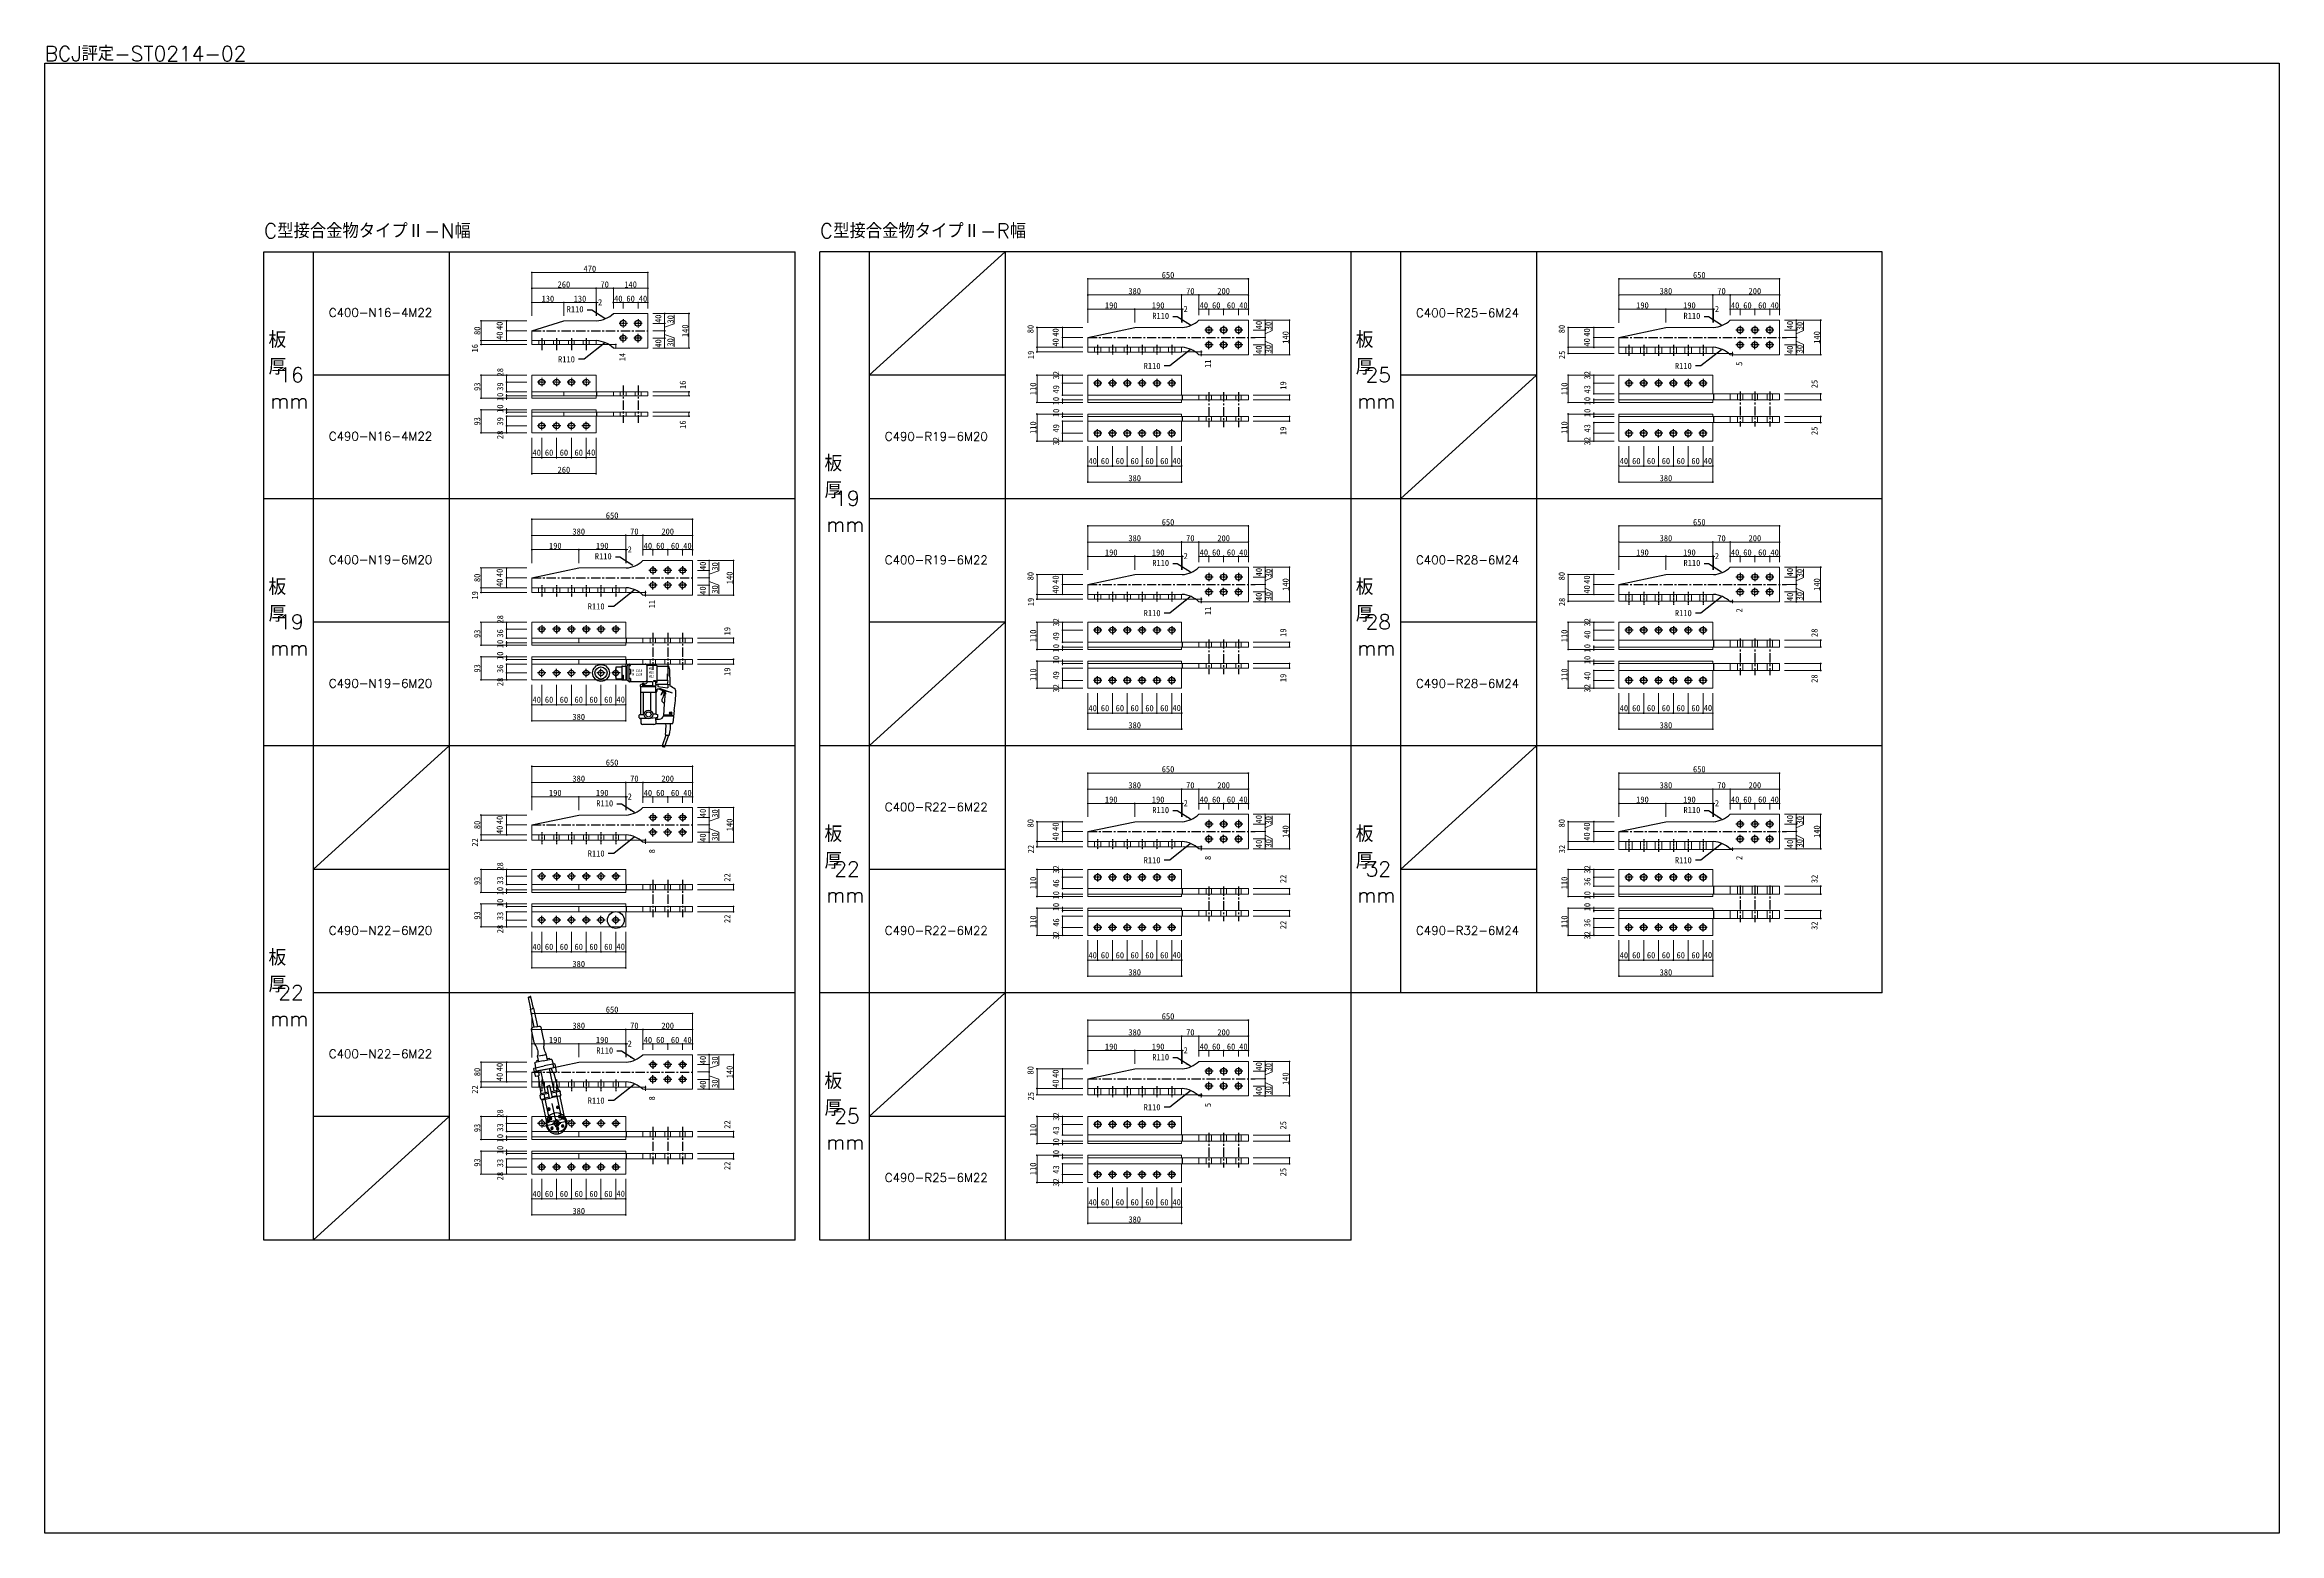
# Model space of a CAD drawing. Header units: millimetres. Extents: x 1755271 to 1764314, y -179109 to -173084.
import ezdxf

# ---------------------------------------------------------------- set-up
doc = ezdxf.new("R2010")
doc.units = ezdxf.units.MM
doc.header["$LTSCALE"] = 3
doc.linetypes.add('CENTER', pattern=[2, 1.25, -0.25, 0.25, -0.25])
doc.layers.get('DEFPOINTS').update_dxf_attribs({"color": 250})
for name, color, linetype in [('01', 7, 'Continuous'), ('_1-1_L-CL', 3, 'Continuous'), ('レンチ-1', 7, 'Continuous')]:
    doc.layers.add(name, color=color, linetype=linetype)
doc.styles.add('KANJI', font='txt.shx', dxfattribs={"bigfont": 'extfont2.shx'})
doc.styles.add('KANJI-tate', font='txt.shx', dxfattribs={"bigfont": 'extfont2.shx'})
doc.styles.get("Standard").update_dxf_attribs({"font": 'msgothic.ttc'})
doc.dimstyles.new('コピー ～ 一般寸法-小さめ', dxfattribs={"dimtxt": 25, "dimasz": 3, "dimexe": 3, "dimexo": 3, "dimgap": 3, "dimtad": 1, "dimtxsty": 'Standard', "dimblk": 'ORIGIN', "dimcen": 0, "dimclrd": 256, "dimclre": 256, "dimclrt": 256, "dimadec": 0, "dimazin": 0, "dimtfac": 1, "dimtmove": 1, "dimatfit": 2, "dimfxl": 1, "dimtolj": 2, "dimlwd": 5, "dimlwe": 5, "dimarcsym": 0})
doc.dimstyles.new('コピー(2) - Standard', dxfattribs={"dimtxt": 25, "dimasz": 20, "dimexe": 0.18, "dimexo": 0.0625, "dimgap": 15, "dimtad": 1, "dimdec": 0, "dimzin": 0, "dimdsep": 46, "dimtxsty": 'Standard', "dimblk": 'DOTSMALL', "dimcen": 0.09, "dimadec": 0, "dimazin": 0, "dimtfac": 1, "dimtdec": 0, "dimtofl": 0, "dimtmove": 0, "dimatfit": 3, "dimfxl": 1, "dimtolj": 1, "dimtzin": 0, "dimarcsym": 0})
doc.dimstyles.new('一般寸法-小さめ', dxfattribs={"dimtxt": 25, "dimasz": 3, "dimexe": 3, "dimexo": 3, "dimgap": 3, "dimtad": 1, "dimtxsty": 'Standard', "dimblk": 'ORIGIN', "dimcen": 0, "dimclrd": 256, "dimclre": 256, "dimclrt": 256, "dimadec": 0, "dimazin": 0, "dimtfac": 1, "dimtmove": 2, "dimatfit": 2, "dimfxl": 1, "dimtolj": 2, "dimlwd": 5, "dimlwe": 5, "dimarcsym": 0})

msp = doc.modelspace()

# ---------------------------------------------------------------- texts
at = {"layer": '01', "color": 7, "attachment_point": 1}
for s, insert, char_height, width, style in [('BCJ評定-ST0214-02', (1755270.507, -173090.708), 60, 1290.19116, 'KANJI'), ('C型接合金物タイプⅡ-N幅', (1756157.648, -173807.972), 60, 1290.19116, 'KANJI'), ('C型接合金物タイプⅡ-R幅', (1758407.648, -173807.972), 60, 1290.19116, 'KANJI'), ('C400-N16-4M22', (1756420.444, -174151.324), 35, 905.5961, 'KANJI'), ('C400-R25-6M24', (1760820.444, -174152.231), 35, 905.5961, 'KANJI'), ('板厚', (1756176.491, -174246.527), 65, 122.75576, 'KANJI-tate'), ('板厚', (1760576.491, -174246.527), 65, 122.75576, 'KANJI-tate'), ('16', (1756216.235, -174390.57), 60, 905.5961, 'KANJI'), ('25', (1760616.235, -174390.57), 60, 905.5961, 'KANJI'), ('mm', (1756183.077, -174496.233), 60, 905.5961, 'KANJI'), ('mm', (1760583.077, -174496.233), 60, 905.5961, 'KANJI'), ('C490-N16-4M22', (1756420.444, -174651.86), 35, 905.5961, 'KANJI'), ('C490-R19-6M20', (1758670.444, -174652.231), 35, 905.5961, 'KANJI'), ('板厚', (1758426.491, -174746.527), 65, 122.75576, 'KANJI-tate'), ('19', (1758466.235, -174890.57), 60, 905.5961, 'KANJI'), ('mm', (1758433.077, -174996.233), 60, 905.5961, 'KANJI'), ('C400-N19-6M20', (1756420.444, -175151.324), 35, 905.5961, 'KANJI'), ('C400-R19-6M22', (1758670.444, -175152.231), 35, 905.5961, 'KANJI'), ('C400-R28-6M24', (1760820.444, -175152.231), 35, 905.5961, 'KANJI'), ('板厚', (1756176.491, -175246.527), 65, 122.75576, 'KANJI-tate'), ('板厚', (1760576.491, -175246.527), 65, 122.75576, 'KANJI-tate'), ('19', (1756216.235, -175390.57), 60, 905.5961, 'KANJI'), ('28', (1760616.235, -175390.57), 60, 905.5961, 'KANJI'), ('mm', (1756183.077, -175496.233), 60, 905.5961, 'KANJI'), ('mm', (1760583.077, -175496.233), 60, 905.5961, 'KANJI'), ('C490-N19-6M20', (1756420.444, -175651.86), 35, 905.5961, 'KANJI'), ('C490-R28-6M24', (1760820.444, -175652.231), 35, 905.5961, 'KANJI'), ('C400-R22-6M22', (1758670.444, -176152.231), 35, 905.5961, 'KANJI'), ('板厚', (1758426.491, -176246.527), 65, 122.75576, 'KANJI-tate'), ('板厚', (1760576.491, -176246.527), 65, 122.75576, 'KANJI-tate'), ('22', (1758466.235, -176390.57), 60, 905.5961, 'KANJI'), ('32', (1760616.235, -176390.57), 60, 905.5961, 'KANJI'), ('mm', (1758433.077, -176496.233), 60, 905.5961, 'KANJI'), ('mm', (1760583.077, -176496.233), 60, 905.5961, 'KANJI'), ('C490-N22-6M20', (1756420.444, -176651.86), 35, 905.5961, 'KANJI'), ('C490-R22-6M22', (1758670.444, -176652.231), 35, 905.5961, 'KANJI'), ('C490-R32-6M24', (1760820.444, -176652.231), 35, 905.5961, 'KANJI'), ('板厚', (1756176.491, -176746.527), 65, 122.75576, 'KANJI-tate'), ('22', (1756216.235, -176890.57), 60, 905.5961, 'KANJI'), ('mm', (1756183.077, -176996.233), 60, 905.5961, 'KANJI'), ('C400-N22-6M22', (1756420.444, -177151.324), 35, 905.5961, 'KANJI'), ('板厚', (1758426.491, -177246.527), 65, 122.75576, 'KANJI-tate'), ('25', (1758466.235, -177390.57), 60, 905.5961, 'KANJI'), ('mm', (1758433.077, -177496.233), 60, 905.5961, 'KANJI'), ('C490-R25-6M22', (1758670.444, -177652.231), 35, 905.5961, 'KANJI')]:
    msp.add_mtext(s, dxfattribs=dict(at, insert=insert, char_height=char_height, width=width, style=style))
at = {"layer": '01', "color": 7, "char_height": 25, "width": 98.97993}
for s, insert, attachment_point in [('\\A1;R110', (1757451.143, -174167.899), 9), ('\\A1;R110', (1759821.143, -174194.899), 9), ('\\A1;R110', (1761971.143, -174194.899), 9), ('R110', (1757416.384, -174345.297), 3), ('R110', (1759786.384, -174372.297), 3), ('R110', (1761936.384, -174372.297), 3), ('\\A1;R110', (1757565.149, -175167.899), 9), ('\\A1;R110', (1759821.143, -175194.899), 9), ('\\A1;R110', (1761971.143, -175194.899), 9), ('R110', (1757536.384, -175345.297), 3), ('R110', (1759786.384, -175372.297), 3), ('R110', (1761936.384, -175372.297), 3), ('\\A1;R110', (1757571.143, -176167.899), 9), ('\\A1;R110', (1759821.143, -176194.899), 9), ('\\A1;R110', (1761971.143, -176194.899), 9), ('R110', (1757536.384, -176345.297), 3), ('R110', (1759786.384, -176372.297), 3), ('R110', (1761936.384, -176372.297), 3), ('\\A1;R110', (1757571.143, -177167.899), 9), ('\\A1;R110', (1759821.143, -177194.899), 9), ('R110', (1757536.384, -177345.297), 3), ('R110', (1759786.384, -177372.297), 3)]:
    msp.add_mtext(s, dxfattribs=dict(at, insert=insert, attachment_point=attachment_point))

# ---------------------------------------------------------------- blocks, each defined once
blk = doc.blocks.new('_Origin')
at = {"color": 0, "linetype": 'ByBlock', "lineweight": -2}
blk.add_line((0, 0), (-1, 0), dxfattribs=at)
blk.add_circle((0, 0), 0.5, dxfattribs=at)
blk = doc.blocks.new('*D5')
at = {"layer": '01', "lineweight": 5}
for p, q in [((1757221.9, -174422.2), (1757137.1, -174422.2)), ((1757221.9, -174450.2), (1757137.1, -174450.2)), ((1757140.1, -174447.2), (1757140.1, -174425.2))]:
    blk.add_line(p, q, dxfattribs=at)
at = {"layer": 'DEFPOINTS', "color": 0}
for p in [(1757140.1, -174422.2), (1757241.9, -174422.2), (1757241.9, -174450.2)]:
    blk.add_point(p, dxfattribs=at)
at = {"layer": '01', "lineweight": 5, "xscale": 3, "yscale": 3, "zscale": 3}
for p, rotation in [((1757140.1, -174422.2), 90), ((1757140.1, -174450.2), 270)]:
    blk.add_blockref('_Origin', p, dxfattribs=dict(at, rotation=rotation))
at = {"layer": '01', "insert": (1757113.9, -174410.1), "char_height": 25, "attachment_point": 5, "rotation": 90}
blk.add_mtext('\\A2;28', dxfattribs=at)
blk = doc.blocks.new('*D6')
at = {"layer": '01', "lineweight": 5}
for p, q in [((1757341.9, -175675.2), (1757341.9, -175758.7)), ((1757401.9, -175675.2), (1757401.9, -175758.7)), ((1757398.9, -175755.7), (1757344.9, -175755.7))]:
    blk.add_line(p, q, dxfattribs=at)
at = {"layer": 'DEFPOINTS', "color": 0}
for p in [(1757341.9, -175655.2), (1757401.9, -175655.2), (1757341.9, -175755.7)]:
    blk.add_point(p, dxfattribs=at)
at = {"layer": '01', "lineweight": 5, "xscale": 3, "yscale": 3, "zscale": 3, "rotation": 180}
blk.add_blockref('_Origin', (1757341.9, -175755.7), dxfattribs=at)
at = {"layer": '01', "lineweight": 5, "xscale": 3, "yscale": 3, "zscale": 3}
blk.add_blockref('_Origin', (1757401.9, -175755.7), dxfattribs=at)
at = {"layer": '01', "insert": (1757371.9, -175735.7), "char_height": 25, "attachment_point": 5}
blk.add_mtext('\\A2;60', dxfattribs=at)
blk = doc.blocks.new('*D7')
at = {"layer": '01', "lineweight": 5}
for p, q in [((1757911.9, -177172.2), (1757962.6, -177172.2)), ((1757911.9, -177212.2), (1757962.6, -177212.2)), ((1757959.6, -177175.2), (1757959.6, -177209.2))]:
    blk.add_line(p, q, dxfattribs=at)
at = {"layer": 'DEFPOINTS', "color": 0}
for p in [(1757891.9, -177172.2), (1757891.9, -177212.2), (1757959.6, -177212.2)]:
    blk.add_point(p, dxfattribs=at)
at = {"layer": '01', "lineweight": 5, "xscale": 3, "yscale": 3, "zscale": 3}
for p, rotation in [((1757959.6, -177172.2), 90), ((1757959.6, -177212.2), 270)]:
    blk.add_blockref('_Origin', p, dxfattribs=dict(at, rotation=rotation))
at = {"layer": '01', "insert": (1757934.2, -177193.7), "char_height": 25, "attachment_point": 5, "rotation": 90}
blk.add_mtext('\\A2;40', dxfattribs=at)
blk = doc.blocks.new('*D8')
at = {"layer": '01', "lineweight": 5}
for p, q in [((1757221.9, -177594.2), (1757137.1, -177594.2)), ((1757140.1, -177597.2), (1757140.1, -177624.2)), ((1757221.9, -177627.2), (1757137.1, -177627.2))]:
    blk.add_line(p, q, dxfattribs=at)
at = {"layer": 'DEFPOINTS', "color": 0}
for p in [(1757241.9, -177594.2), (1757140.1, -177627.2), (1757241.9, -177627.2)]:
    blk.add_point(p, dxfattribs=at)
at = {"layer": '01', "lineweight": 5, "xscale": 3, "yscale": 3, "zscale": 3}
for p, rotation in [((1757140.1, -177594.2), 90), ((1757140.1, -177627.2), 270)]:
    blk.add_blockref('_Origin', p, dxfattribs=dict(at, rotation=rotation))
at = {"layer": '01', "insert": (1757113.9, -177610.7), "char_height": 25, "attachment_point": 5, "rotation": 90}
blk.add_mtext('\\A2;33', dxfattribs=at)
blk = doc.blocks.new('*D123')
at = {"layer": '01', "lineweight": 5}
for p, q in [((1757221.9, -177422.2), (1757033.5, -177422.2)), ((1757036.5, -177512.2), (1757036.5, -177425.2)), ((1757221.9, -177515.2), (1757033.5, -177515.2))]:
    blk.add_line(p, q, dxfattribs=at)
at = {"layer": 'DEFPOINTS', "color": 0}
for p in [(1757036.5, -177422.2), (1757241.9, -177422.2), (1757241.9, -177515.2)]:
    blk.add_point(p, dxfattribs=at)
at = {"layer": '01', "lineweight": 5, "xscale": 3, "yscale": 3, "zscale": 3}
for p, rotation in [((1757036.5, -177422.2), 90), ((1757036.5, -177515.2), 270)]:
    blk.add_blockref('_Origin', p, dxfattribs=dict(at, rotation=rotation))
at = {"layer": '01', "insert": (1757021, -177468.7), "char_height": 25, "attachment_point": 5, "rotation": 90}
blk.add_mtext('\\A2;93', dxfattribs=at)
blk = doc.blocks.new('*D124')
at = {"layer": '01', "lineweight": 5}
for p, q in [((1757221.9, -174422.2), (1757033.5, -174422.2)), ((1757036.5, -174512.2), (1757036.5, -174425.2)), ((1757221.9, -174515.2), (1757033.5, -174515.2))]:
    blk.add_line(p, q, dxfattribs=at)
at = {"layer": 'DEFPOINTS', "color": 0}
for p in [(1757036.5, -174422.2), (1757241.9, -174422.2), (1757241.9, -174515.2)]:
    blk.add_point(p, dxfattribs=at)
at = {"layer": '01', "lineweight": 5, "xscale": 3, "yscale": 3, "zscale": 3}
for p, rotation in [((1757036.5, -174422.2), 90), ((1757036.5, -174515.2), 270)]:
    blk.add_blockref('_Origin', p, dxfattribs=dict(at, rotation=rotation))
at = {"layer": '01', "insert": (1757021, -174468.7), "char_height": 25, "attachment_point": 5, "rotation": 90}
blk.add_mtext('\\A2;93', dxfattribs=at)
blk = doc.blocks.new('*D9')
at = {"layer": '01', "lineweight": 5}
for p, q in [((1757731.9, -174572.2), (1757881, -174572.2)), ((1757731.9, -174588.2), (1757881, -174588.2)), ((1757878, -174585.2), (1757878, -174575.2))]:
    blk.add_line(p, q, dxfattribs=at)
at = {"layer": 'DEFPOINTS', "color": 0}
for p in [(1757711.9, -174572.2), (1757711.9, -174588.2), (1757878, -174572.2)]:
    blk.add_point(p, dxfattribs=at)
at = {"layer": '01', "lineweight": 5, "xscale": 3, "yscale": 3, "zscale": 3}
for p, rotation in [((1757878, -174572.2), 90), ((1757878, -174588.2), 270)]:
    blk.add_blockref('_Origin', p, dxfattribs=dict(at, rotation=rotation))
at = {"layer": '01', "insert": (1757853, -174622.1), "char_height": 25, "attachment_point": 5, "rotation": 90}
blk.add_mtext('\\A2;16', dxfattribs=at)
blk = doc.blocks.new('*D125')
at = {"layer": '01', "lineweight": 5}
for p, q in [((1757731.9, -174489.2), (1757881, -174489.2)), ((1757731.9, -174505.2), (1757881, -174505.2)), ((1757878, -174502.2), (1757878, -174492.2))]:
    blk.add_line(p, q, dxfattribs=at)
at = {"layer": 'DEFPOINTS', "color": 0}
for p in [(1757711.9, -174489.2), (1757711.9, -174505.2), (1757878, -174489.2)]:
    blk.add_point(p, dxfattribs=at)
at = {"layer": '01', "lineweight": 5, "xscale": 3, "yscale": 3, "zscale": 3}
for p, rotation in [((1757878, -174489.2), 90), ((1757878, -174505.2), 270)]:
    blk.add_blockref('_Origin', p, dxfattribs=dict(at, rotation=rotation))
at = {"layer": '01', "insert": (1757853, -174461.1), "char_height": 25, "attachment_point": 5, "rotation": 90}
blk.add_mtext('\\A2;16', dxfattribs=at)
blk = doc.blocks.new('*D126')
at = {"layer": '01', "lineweight": 5}
for p, q in [((1757221.9, -174505.2), (1757137.1, -174505.2)), ((1757221.9, -174515.2), (1757137.1, -174515.2)), ((1757140.1, -174502.2), (1757140.1, -174499.2)), ((1757140.1, -174515.2), (1757140.1, -174505.2)), ((1757140.1, -174518.2), (1757140.1, -174521.2))]:
    blk.add_line(p, q, dxfattribs=at)
at = {"layer": 'DEFPOINTS', "color": 0}
for p in [(1757140.1, -174505.2), (1757241.9, -174505.2), (1757241.9, -174515.2)]:
    blk.add_point(p, dxfattribs=at)
at = {"layer": '01', "lineweight": 5, "xscale": 3, "yscale": 3, "zscale": 3}
for p, rotation in [((1757140.1, -174505.2), 270), ((1757140.1, -174515.2), 90)]:
    blk.add_blockref('_Origin', p, dxfattribs=dict(at, rotation=rotation))
at = {"layer": '01', "insert": (1757113.9, -174510), "char_height": 25, "attachment_point": 5, "rotation": 90}
blk.add_mtext('\\A2;10', dxfattribs=at)
blk = doc.blocks.new('*D10')
at = {"layer": '01', "lineweight": 5}
for p, q in [((1757221.9, -174202.2), (1757033.5, -174202.2)), ((1757036.5, -174279.2), (1757036.5, -174205.2)), ((1757221.9, -174282.2), (1757033.5, -174282.2))]:
    blk.add_line(p, q, dxfattribs=at)
at = {"layer": 'DEFPOINTS', "color": 0}
for p in [(1757036.5, -174202.2), (1757241.9, -174202.2), (1757241.9, -174282.2)]:
    blk.add_point(p, dxfattribs=at)
at = {"layer": '01', "lineweight": 5, "xscale": 3, "yscale": 3, "zscale": 3}
for p, rotation in [((1757036.5, -174202.2), 90), ((1757036.5, -174282.2), 270)]:
    blk.add_blockref('_Origin', p, dxfattribs=dict(at, rotation=rotation))
at = {"layer": '01', "insert": (1757021, -174242.2), "char_height": 25, "attachment_point": 5, "rotation": 90}
blk.add_mtext('\\A2;80', dxfattribs=at)
blk = doc.blocks.new('*D127')
at = {"layer": '01', "lineweight": 5}
for p, q in [((1757221.9, -174282.2), (1757033.5, -174282.2)), ((1757221.9, -174298.2), (1757033.5, -174298.2)), ((1757036.5, -174295.2), (1757036.5, -174285.2))]:
    blk.add_line(p, q, dxfattribs=at)
at = {"layer": 'DEFPOINTS', "color": 0}
for p in [(1757036.5, -174282.2), (1757241.9, -174282.2), (1757241.9, -174298.2)]:
    blk.add_point(p, dxfattribs=at)
at = {"layer": '01', "lineweight": 5, "xscale": 3, "yscale": 3, "zscale": 3}
for p, rotation in [((1757036.5, -174282.2), 90), ((1757036.5, -174298.2), 270)]:
    blk.add_blockref('_Origin', p, dxfattribs=dict(at, rotation=rotation))
at = {"layer": '01', "insert": (1757011.5, -174313), "char_height": 25, "attachment_point": 5, "rotation": 90}
blk.add_mtext('\\A2;16', dxfattribs=at)
blk = doc.blocks.new('*D11')
at = {"layer": '01', "lineweight": 5}
for p, q in [((1757241.9, -174182.2), (1757241.9, -174067.4)), ((1757244.9, -174070.4), (1757498.9, -174070.4)), ((1757501.9, -174182.2), (1757501.9, -174067.4))]:
    blk.add_line(p, q, dxfattribs=at)
at = {"layer": 'DEFPOINTS', "color": 0}
for p in [(1757501.9, -174070.4), (1757241.9, -174202.2), (1757501.9, -174202.2)]:
    blk.add_point(p, dxfattribs=at)
at = {"layer": '01', "lineweight": 5, "xscale": 3, "yscale": 3, "zscale": 3, "rotation": 180}
blk.add_blockref('_Origin', (1757241.9, -174070.4), dxfattribs=at)
at = {"layer": '01', "lineweight": 5, "xscale": 3, "yscale": 3, "zscale": 3}
blk.add_blockref('_Origin', (1757501.9, -174070.4), dxfattribs=at)
at = {"layer": '01', "insert": (1757371.9, -174054.9), "char_height": 25, "attachment_point": 5}
blk.add_mtext('\\A2;260', dxfattribs=at)
blk = doc.blocks.new('*D12')
at = {"layer": '01', "lineweight": 5}
for p, q in [((1757501.9, -174182.2), (1757501.9, -174067.4)), ((1757568.9, -174070.4), (1757504.9, -174070.4)), ((1757571.9, -174152.2), (1757571.9, -174067.4))]:
    blk.add_line(p, q, dxfattribs=at)
at = {"layer": 'DEFPOINTS', "color": 0}
for p in [(1757501.9, -174070.4), (1757571.9, -174172.2), (1757501.9, -174202.2)]:
    blk.add_point(p, dxfattribs=at)
at = {"layer": '01', "lineweight": 5, "xscale": 3, "yscale": 3, "zscale": 3, "rotation": 180}
blk.add_blockref('_Origin', (1757501.9, -174070.4), dxfattribs=at)
at = {"layer": '01', "lineweight": 5, "xscale": 3, "yscale": 3, "zscale": 3}
blk.add_blockref('_Origin', (1757571.9, -174070.4), dxfattribs=at)
at = {"layer": '01', "insert": (1757536.9, -174054.9), "char_height": 25, "attachment_point": 5}
blk.add_mtext('\\A2;70', dxfattribs=at)
blk = doc.blocks.new('*D128')
at = {"layer": '01', "lineweight": 5}
for p, q in [((1757571.9, -174152.2), (1757571.9, -174067.4)), ((1757574.9, -174070.4), (1757708.9, -174070.4)), ((1757711.9, -174152.2), (1757711.9, -174067.4))]:
    blk.add_line(p, q, dxfattribs=at)
at = {"layer": 'DEFPOINTS', "color": 0}
for p in [(1757711.9, -174070.4), (1757571.9, -174172.2), (1757711.9, -174172.2)]:
    blk.add_point(p, dxfattribs=at)
at = {"layer": '01', "lineweight": 5, "xscale": 3, "yscale": 3, "zscale": 3, "rotation": 180}
blk.add_blockref('_Origin', (1757571.9, -174070.4), dxfattribs=at)
at = {"layer": '01', "lineweight": 5, "xscale": 3, "yscale": 3, "zscale": 3}
blk.add_blockref('_Origin', (1757711.9, -174070.4), dxfattribs=at)
at = {"layer": '01', "insert": (1757641.9, -174054.9), "char_height": 25, "attachment_point": 5}
blk.add_mtext('\\A2;140', dxfattribs=at)
blk = doc.blocks.new('*D13')
at = {"layer": '01', "lineweight": 5}
for p, q in [((1757221.9, -174627.2), (1757137.1, -174627.2)), ((1757140.1, -174630.2), (1757140.1, -174652.2)), ((1757221.9, -174655.2), (1757137.1, -174655.2))]:
    blk.add_line(p, q, dxfattribs=at)
at = {"layer": 'DEFPOINTS', "color": 0}
for p in [(1757241.9, -174627.2), (1757140.1, -174655.2), (1757241.9, -174655.2)]:
    blk.add_point(p, dxfattribs=at)
at = {"layer": '01', "lineweight": 5, "xscale": 3, "yscale": 3, "zscale": 3}
for p, rotation in [((1757140.1, -174627.2), 90), ((1757140.1, -174655.2), 270)]:
    blk.add_blockref('_Origin', p, dxfattribs=dict(at, rotation=rotation))
at = {"layer": '01', "insert": (1757113.9, -174663.6), "char_height": 25, "attachment_point": 5, "rotation": 90}
blk.add_mtext('\\A2;28', dxfattribs=at)
blk = doc.blocks.new('*D129')
at = {"layer": '01', "lineweight": 5}
for p, q in [((1757221.9, -174562.2), (1757033.5, -174562.2)), ((1757036.5, -174652.2), (1757036.5, -174565.2)), ((1757221.9, -174655.2), (1757033.5, -174655.2))]:
    blk.add_line(p, q, dxfattribs=at)
at = {"layer": 'DEFPOINTS', "color": 0}
for p in [(1757036.5, -174562.2), (1757241.9, -174562.2), (1757241.9, -174655.2)]:
    blk.add_point(p, dxfattribs=at)
at = {"layer": '01', "lineweight": 5, "xscale": 3, "yscale": 3, "zscale": 3}
for p, rotation in [((1757036.5, -174562.2), 90), ((1757036.5, -174655.2), 270)]:
    blk.add_blockref('_Origin', p, dxfattribs=dict(at, rotation=rotation))
at = {"layer": '01', "insert": (1757021, -174608.7), "char_height": 25, "attachment_point": 5, "rotation": 90}
blk.add_mtext('\\A2;93', dxfattribs=at)
blk = doc.blocks.new('*D14')
at = {"layer": '01', "lineweight": 5}
for p, q in [((1757221.9, -174562.2), (1757137.1, -174562.2)), ((1757221.9, -174572.2), (1757137.1, -174572.2)), ((1757140.1, -174559.2), (1757140.1, -174556.2)), ((1757140.1, -174572.2), (1757140.1, -174562.2)), ((1757140.1, -174575.2), (1757140.1, -174578.2))]:
    blk.add_line(p, q, dxfattribs=at)
at = {"layer": 'DEFPOINTS', "color": 0}
for p in [(1757140.1, -174562.2), (1757241.9, -174562.2), (1757241.9, -174572.2)]:
    blk.add_point(p, dxfattribs=at)
at = {"layer": '01', "lineweight": 5, "xscale": 3, "yscale": 3, "zscale": 3}
for p, rotation in [((1757140.1, -174562.2), 270), ((1757140.1, -174572.2), 90)]:
    blk.add_blockref('_Origin', p, dxfattribs=dict(at, rotation=rotation))
at = {"layer": '01', "insert": (1757113.9, -174557.7), "char_height": 25, "attachment_point": 5, "rotation": 90}
blk.add_mtext('\\A2;10', dxfattribs=at)
blk = doc.blocks.new('*D130')
at = {"layer": '01', "lineweight": 5}
for p, q in [((1757241.9, -174675.2), (1757241.9, -174823.5)), ((1757501.9, -174675.2), (1757501.9, -174823.5)), ((1757244.9, -174820.5), (1757498.9, -174820.5))]:
    blk.add_line(p, q, dxfattribs=at)
at = {"layer": 'DEFPOINTS', "color": 0}
for p in [(1757241.9, -174655.2), (1757501.9, -174655.2), (1757501.9, -174820.5)]:
    blk.add_point(p, dxfattribs=at)
at = {"layer": '01', "lineweight": 5, "xscale": 3, "yscale": 3, "zscale": 3, "rotation": 180}
blk.add_blockref('_Origin', (1757241.9, -174820.5), dxfattribs=at)
at = {"layer": '01', "lineweight": 5, "xscale": 3, "yscale": 3, "zscale": 3}
blk.add_blockref('_Origin', (1757501.9, -174820.5), dxfattribs=at)
at = {"layer": '01', "insert": (1757371.9, -174805), "char_height": 25, "attachment_point": 5}
blk.add_mtext('\\A2;260', dxfattribs=at)
blk = doc.blocks.new('*D15')
at = {"layer": '01', "lineweight": 5}
for p, q in [((1757241.9, -174675.2), (1757241.9, -174758.7)), ((1757281.9, -174675.2), (1757281.9, -174758.7)), ((1757278.9, -174755.7), (1757244.9, -174755.7))]:
    blk.add_line(p, q, dxfattribs=at)
at = {"layer": 'DEFPOINTS', "color": 0}
for p in [(1757241.9, -174655.2), (1757281.9, -174655.2), (1757241.9, -174755.7)]:
    blk.add_point(p, dxfattribs=at)
at = {"layer": '01', "lineweight": 5, "xscale": 3, "yscale": 3, "zscale": 3, "rotation": 180}
blk.add_blockref('_Origin', (1757241.9, -174755.7), dxfattribs=at)
at = {"layer": '01', "lineweight": 5, "xscale": 3, "yscale": 3, "zscale": 3}
blk.add_blockref('_Origin', (1757281.9, -174755.7), dxfattribs=at)
at = {"layer": '01', "insert": (1757261.9, -174735.7), "char_height": 25, "attachment_point": 5}
blk.add_mtext('\\A2;40', dxfattribs=at)
blk = doc.blocks.new('*D16')
at = {"layer": '01', "lineweight": 5}
for p, q in [((1757281.9, -174675.2), (1757281.9, -174758.7)), ((1757341.9, -174675.2), (1757341.9, -174758.7)), ((1757338.9, -174755.7), (1757284.9, -174755.7))]:
    blk.add_line(p, q, dxfattribs=at)
at = {"layer": 'DEFPOINTS', "color": 0}
for p in [(1757281.9, -174655.2), (1757341.9, -174655.2), (1757281.9, -174755.7)]:
    blk.add_point(p, dxfattribs=at)
at = {"layer": '01', "lineweight": 5, "xscale": 3, "yscale": 3, "zscale": 3, "rotation": 180}
blk.add_blockref('_Origin', (1757281.9, -174755.7), dxfattribs=at)
at = {"layer": '01', "lineweight": 5, "xscale": 3, "yscale": 3, "zscale": 3}
blk.add_blockref('_Origin', (1757341.9, -174755.7), dxfattribs=at)
at = {"layer": '01', "insert": (1757311.9, -174735.7), "char_height": 25, "attachment_point": 5}
blk.add_mtext('\\A2;60', dxfattribs=at)
blk = doc.blocks.new('*D17')
at = {"layer": '01', "lineweight": 5}
for p, q in [((1757341.9, -174675.2), (1757341.9, -174758.7)), ((1757401.9, -174675.2), (1757401.9, -174758.7)), ((1757398.9, -174755.7), (1757344.9, -174755.7))]:
    blk.add_line(p, q, dxfattribs=at)
at = {"layer": 'DEFPOINTS', "color": 0}
for p in [(1757341.9, -174655.2), (1757401.9, -174655.2), (1757341.9, -174755.7)]:
    blk.add_point(p, dxfattribs=at)
at = {"layer": '01', "lineweight": 5, "xscale": 3, "yscale": 3, "zscale": 3, "rotation": 180}
blk.add_blockref('_Origin', (1757341.9, -174755.7), dxfattribs=at)
at = {"layer": '01', "lineweight": 5, "xscale": 3, "yscale": 3, "zscale": 3}
blk.add_blockref('_Origin', (1757401.9, -174755.7), dxfattribs=at)
at = {"layer": '01', "insert": (1757371.9, -174735.7), "char_height": 25, "attachment_point": 5}
blk.add_mtext('\\A2;60', dxfattribs=at)
blk = doc.blocks.new('*D18')
at = {"layer": '01', "lineweight": 5}
for p, q in [((1757401.9, -174675.2), (1757401.9, -174758.7)), ((1757461.9, -174675.2), (1757461.9, -174758.7)), ((1757404.9, -174755.7), (1757458.9, -174755.7))]:
    blk.add_line(p, q, dxfattribs=at)
at = {"layer": 'DEFPOINTS', "color": 0}
for p in [(1757401.9, -174655.2), (1757461.9, -174655.2), (1757461.9, -174755.7)]:
    blk.add_point(p, dxfattribs=at)
at = {"layer": '01', "lineweight": 5, "xscale": 3, "yscale": 3, "zscale": 3, "rotation": 180}
blk.add_blockref('_Origin', (1757401.9, -174755.7), dxfattribs=at)
at = {"layer": '01', "lineweight": 5, "xscale": 3, "yscale": 3, "zscale": 3}
blk.add_blockref('_Origin', (1757461.9, -174755.7), dxfattribs=at)
at = {"layer": '01', "insert": (1757431.9, -174735.7), "char_height": 25, "attachment_point": 5}
blk.add_mtext('\\A2;60', dxfattribs=at)
blk = doc.blocks.new('*D19')
at = {"layer": '01', "lineweight": 5}
for p, q in [((1757461.9, -174675.2), (1757461.9, -174758.7)), ((1757501.9, -174675.2), (1757501.9, -174758.7)), ((1757498.9, -174755.7), (1757464.9, -174755.7))]:
    blk.add_line(p, q, dxfattribs=at)
at = {"layer": 'DEFPOINTS', "color": 0}
for p in [(1757461.9, -174655.2), (1757501.9, -174655.2), (1757461.9, -174755.7)]:
    blk.add_point(p, dxfattribs=at)
at = {"layer": '01', "lineweight": 5, "xscale": 3, "yscale": 3, "zscale": 3, "rotation": 180}
blk.add_blockref('_Origin', (1757461.9, -174755.7), dxfattribs=at)
at = {"layer": '01', "lineweight": 5, "xscale": 3, "yscale": 3, "zscale": 3}
blk.add_blockref('_Origin', (1757501.9, -174755.7), dxfattribs=at)
at = {"layer": '01', "insert": (1757481.9, -174734.9), "char_height": 25, "attachment_point": 5}
blk.add_mtext('\\A2;40', dxfattribs=at)
blk = doc.blocks.new('*D131')
at = {"layer": '01', "lineweight": 5}
for p, q in [((1757221.9, -174242.2), (1757137.1, -174242.2)), ((1757140.1, -174279.2), (1757140.1, -174245.2)), ((1757221.9, -174282.2), (1757137.1, -174282.2))]:
    blk.add_line(p, q, dxfattribs=at)
at = {"layer": 'DEFPOINTS', "color": 0}
for p in [(1757140.1, -174242.2), (1757241.9, -174242.2), (1757241.9, -174282.2)]:
    blk.add_point(p, dxfattribs=at)
at = {"layer": '01', "lineweight": 5, "xscale": 3, "yscale": 3, "zscale": 3}
for p, rotation in [((1757140.1, -174242.2), 90), ((1757140.1, -174282.2), 270)]:
    blk.add_blockref('_Origin', p, dxfattribs=dict(at, rotation=rotation))
at = {"layer": '01', "insert": (1757112, -174262.2), "char_height": 25, "attachment_point": 5, "rotation": 90}
blk.add_mtext('\\A2;40', dxfattribs=at)
blk = doc.blocks.new('*D20')
at = {"layer": '01', "lineweight": 5}
for p, q in [((1757221.9, -174202.2), (1757137.1, -174202.2)), ((1757221.9, -174242.2), (1757137.1, -174242.2)), ((1757140.1, -174239.2), (1757140.1, -174205.2))]:
    blk.add_line(p, q, dxfattribs=at)
at = {"layer": 'DEFPOINTS', "color": 0}
for p in [(1757140.1, -174202.2), (1757241.9, -174202.2), (1757241.9, -174242.2)]:
    blk.add_point(p, dxfattribs=at)
at = {"layer": '01', "lineweight": 5, "xscale": 3, "yscale": 3, "zscale": 3}
for p, rotation in [((1757140.1, -174202.2), 90), ((1757140.1, -174242.2), 270)]:
    blk.add_blockref('_Origin', p, dxfattribs=dict(at, rotation=rotation))
at = {"layer": '01', "insert": (1757112, -174222.2), "char_height": 25, "attachment_point": 5, "rotation": 90}
blk.add_mtext('\\A2;40', dxfattribs=at)
blk = doc.blocks.new('*D132')
at = {"layer": '01', "lineweight": 5}
for p, q in [((1757504.9, -174298.2), (1757584.5, -174298.2)), ((1757574.9, -174312.2), (1757584.5, -174312.2)), ((1757581.5, -174301.2), (1757581.5, -174309.2))]:
    blk.add_line(p, q, dxfattribs=at)
at = {"layer": 'DEFPOINTS', "color": 0}
for p in [(1757501.9, -174298.2), (1757571.9, -174312.2), (1757581.5, -174312.2)]:
    blk.add_point(p, dxfattribs=at)
at = {"layer": '01', "lineweight": 5, "xscale": 3, "yscale": 3, "zscale": 3}
for p, rotation in [((1757581.5, -174298.2), 90), ((1757581.5, -174312.2), 270)]:
    blk.add_blockref('_Origin', p, dxfattribs=dict(at, rotation=rotation))
at = {"layer": '01', "insert": (1757608.3, -174348.7), "char_height": 25, "attachment_point": 5, "rotation": 90}
blk.add_mtext('\\A2;14', dxfattribs=at)
blk = doc.blocks.new('*D21')
at = {"layer": '01', "lineweight": 5}
for p, q in [((1757221.9, -174450.2), (1757137.1, -174450.2)), ((1757140.1, -174453.2), (1757140.1, -174486.2)), ((1757221.9, -174489.2), (1757137.1, -174489.2))]:
    blk.add_line(p, q, dxfattribs=at)
at = {"layer": 'DEFPOINTS', "color": 0}
for p in [(1757241.9, -174450.2), (1757140.1, -174489.2), (1757241.9, -174489.2)]:
    blk.add_point(p, dxfattribs=at)
at = {"layer": '01', "lineweight": 5, "xscale": 3, "yscale": 3, "zscale": 3}
for p, rotation in [((1757140.1, -174450.2), 90), ((1757140.1, -174489.2), 270)]:
    blk.add_blockref('_Origin', p, dxfattribs=dict(at, rotation=rotation))
at = {"layer": '01', "insert": (1757113.9, -174468.2), "char_height": 25, "attachment_point": 5, "rotation": 90}
blk.add_mtext('\\A2;39', dxfattribs=at)
blk = doc.blocks.new('*D22')
at = {"layer": '01', "lineweight": 5}
for p, q in [((1757221.9, -174588.2), (1757137.1, -174588.2)), ((1757221.9, -174627.2), (1757137.1, -174627.2)), ((1757140.1, -174591.2), (1757140.1, -174624.2))]:
    blk.add_line(p, q, dxfattribs=at)
at = {"layer": 'DEFPOINTS', "color": 0}
for p in [(1757140.1, -174627.2), (1757241.9, -174588.2), (1757241.9, -174627.2)]:
    blk.add_point(p, dxfattribs=at)
at = {"layer": '01', "lineweight": 5, "xscale": 3, "yscale": 3, "zscale": 3}
for p, rotation in [((1757140.1, -174588.2), 90), ((1757140.1, -174627.2), 270)]:
    blk.add_blockref('_Origin', p, dxfattribs=dict(at, rotation=rotation))
at = {"layer": '01', "insert": (1757113.9, -174609.2), "char_height": 25, "attachment_point": 5, "rotation": 90}
blk.add_mtext('\\A2;39', dxfattribs=at)
blk = doc.blocks.new('*D133')
at = {"layer": '01', "lineweight": 5}
for p, q in [((1757221.9, -175422.2), (1757033.5, -175422.2)), ((1757036.5, -175512.2), (1757036.5, -175425.2)), ((1757221.9, -175515.2), (1757033.5, -175515.2))]:
    blk.add_line(p, q, dxfattribs=at)
at = {"layer": 'DEFPOINTS', "color": 0}
for p in [(1757036.5, -175422.2), (1757241.9, -175422.2), (1757241.9, -175515.2)]:
    blk.add_point(p, dxfattribs=at)
at = {"layer": '01', "lineweight": 5, "xscale": 3, "yscale": 3, "zscale": 3}
for p, rotation in [((1757036.5, -175422.2), 90), ((1757036.5, -175515.2), 270)]:
    blk.add_blockref('_Origin', p, dxfattribs=dict(at, rotation=rotation))
at = {"layer": '01', "insert": (1757021, -175468.7), "char_height": 25, "attachment_point": 5, "rotation": 90}
blk.add_mtext('\\A2;93', dxfattribs=at)
blk = doc.blocks.new('*D23')
at = {"layer": '01', "lineweight": 5}
for p, q in [((1757911.9, -175572.2), (1758061, -175572.2)), ((1757911.9, -175591.2), (1758061, -175591.2)), ((1758058, -175588.2), (1758058, -175575.2))]:
    blk.add_line(p, q, dxfattribs=at)
at = {"layer": 'DEFPOINTS', "color": 0}
for p in [(1757891.9, -175572.2), (1757891.9, -175591.2), (1758058, -175572.2)]:
    blk.add_point(p, dxfattribs=at)
at = {"layer": '01', "lineweight": 5, "xscale": 3, "yscale": 3, "zscale": 3}
for p, rotation in [((1758058, -175572.2), 90), ((1758058, -175591.2), 270)]:
    blk.add_blockref('_Origin', p, dxfattribs=dict(at, rotation=rotation))
at = {"layer": '01', "insert": (1758033, -175622.1), "char_height": 25, "attachment_point": 5, "rotation": 90}
blk.add_mtext('\\A2;19', dxfattribs=at)
blk = doc.blocks.new('*D134')
at = {"layer": '01', "lineweight": 5}
for p, q in [((1757911.9, -175486.2), (1758061, -175486.2)), ((1757911.9, -175505.2), (1758061, -175505.2)), ((1758058, -175502.2), (1758058, -175489.2))]:
    blk.add_line(p, q, dxfattribs=at)
at = {"layer": 'DEFPOINTS', "color": 0}
for p in [(1757891.9, -175486.2), (1757891.9, -175505.2), (1758058, -175486.2)]:
    blk.add_point(p, dxfattribs=at)
at = {"layer": '01', "lineweight": 5, "xscale": 3, "yscale": 3, "zscale": 3}
for p, rotation in [((1758058, -175486.2), 90), ((1758058, -175505.2), 270)]:
    blk.add_blockref('_Origin', p, dxfattribs=dict(at, rotation=rotation))
at = {"layer": '01', "insert": (1758033, -175458.1), "char_height": 25, "attachment_point": 5, "rotation": 90}
blk.add_mtext('\\A2;19', dxfattribs=at)
blk = doc.blocks.new('*D24')
at = {"layer": '01', "lineweight": 5}
for p, q in [((1757911.9, -175172.2), (1758061, -175172.2)), ((1758058, -175309.2), (1758058, -175175.2)), ((1757911.9, -175312.2), (1758061, -175312.2))]:
    blk.add_line(p, q, dxfattribs=at)
at = {"layer": 'DEFPOINTS', "color": 0}
for p in [(1757891.9, -175172.2), (1758058, -175172.2), (1757891.9, -175312.2)]:
    blk.add_point(p, dxfattribs=at)
at = {"layer": '01', "lineweight": 5, "xscale": 3, "yscale": 3, "zscale": 3}
for p, rotation in [((1758058, -175172.2), 90), ((1758058, -175312.2), 270)]:
    blk.add_blockref('_Origin', p, dxfattribs=dict(at, rotation=rotation))
at = {"layer": '01', "insert": (1758042.5, -175242.2), "char_height": 25, "attachment_point": 5, "rotation": 90}
blk.add_mtext('\\A2;140', dxfattribs=at)
blk = doc.blocks.new('*D25')
at = {"layer": '01', "lineweight": 5}
for p, q in [((1757221.9, -175422.2), (1757137.1, -175422.2)), ((1757140.1, -175447.2), (1757140.1, -175425.2)), ((1757221.9, -175450.2), (1757137.1, -175450.2))]:
    blk.add_line(p, q, dxfattribs=at)
at = {"layer": 'DEFPOINTS', "color": 0}
for p in [(1757140.1, -175422.2), (1757241.9, -175422.2), (1757241.9, -175450.2)]:
    blk.add_point(p, dxfattribs=at)
at = {"layer": '01', "lineweight": 5, "xscale": 3, "yscale": 3, "zscale": 3}
for p, rotation in [((1757140.1, -175422.2), 90), ((1757140.1, -175450.2), 270)]:
    blk.add_blockref('_Origin', p, dxfattribs=dict(at, rotation=rotation))
at = {"layer": '01', "insert": (1757113.9, -175410.1), "char_height": 25, "attachment_point": 5, "rotation": 90}
blk.add_mtext('\\A2;28', dxfattribs=at)
blk = doc.blocks.new('*D26')
at = {"layer": '01', "lineweight": 5}
for p, q in [((1757221.9, -175505.2), (1757137.1, -175505.2)), ((1757221.9, -175515.2), (1757137.1, -175515.2)), ((1757140.1, -175502.2), (1757140.1, -175499.2)), ((1757140.1, -175515.2), (1757140.1, -175505.2)), ((1757140.1, -175518.2), (1757140.1, -175521.2))]:
    blk.add_line(p, q, dxfattribs=at)
at = {"layer": 'DEFPOINTS', "color": 0}
for p in [(1757140.1, -175505.2), (1757241.9, -175505.2), (1757241.9, -175515.2)]:
    blk.add_point(p, dxfattribs=at)
at = {"layer": '01', "lineweight": 5, "xscale": 3, "yscale": 3, "zscale": 3}
for p, rotation in [((1757140.1, -175505.2), 270), ((1757140.1, -175515.2), 90)]:
    blk.add_blockref('_Origin', p, dxfattribs=dict(at, rotation=rotation))
at = {"layer": '01', "insert": (1757113.9, -175510), "char_height": 25, "attachment_point": 5, "rotation": 90}
blk.add_mtext('\\A2;10', dxfattribs=at)
blk = doc.blocks.new('*D135')
at = {"layer": '01', "lineweight": 5}
for p, q in [((1757221.9, -175202.2), (1757033.5, -175202.2)), ((1757036.5, -175279.2), (1757036.5, -175205.2)), ((1757221.9, -175282.2), (1757033.5, -175282.2))]:
    blk.add_line(p, q, dxfattribs=at)
at = {"layer": 'DEFPOINTS', "color": 0}
for p in [(1757036.5, -175202.2), (1757241.9, -175202.2), (1757241.9, -175282.2)]:
    blk.add_point(p, dxfattribs=at)
at = {"layer": '01', "lineweight": 5, "xscale": 3, "yscale": 3, "zscale": 3}
for p, rotation in [((1757036.5, -175202.2), 90), ((1757036.5, -175282.2), 270)]:
    blk.add_blockref('_Origin', p, dxfattribs=dict(at, rotation=rotation))
at = {"layer": '01', "insert": (1757021, -175242.2), "char_height": 25, "attachment_point": 5, "rotation": 90}
blk.add_mtext('\\A2;80', dxfattribs=at)
blk = doc.blocks.new('*D136')
at = {"layer": '01', "lineweight": 5}
for p, q in [((1757221.9, -175282.2), (1757033.5, -175282.2)), ((1757221.9, -175301.2), (1757033.5, -175301.2)), ((1757036.5, -175298.2), (1757036.5, -175285.2))]:
    blk.add_line(p, q, dxfattribs=at)
at = {"layer": 'DEFPOINTS', "color": 0}
for p in [(1757036.5, -175282.2), (1757241.9, -175282.2), (1757241.9, -175301.2)]:
    blk.add_point(p, dxfattribs=at)
at = {"layer": '01', "lineweight": 5, "xscale": 3, "yscale": 3, "zscale": 3}
for p, rotation in [((1757036.5, -175282.2), 90), ((1757036.5, -175301.2), 270)]:
    blk.add_blockref('_Origin', p, dxfattribs=dict(at, rotation=rotation))
at = {"layer": '01', "insert": (1757011.5, -175313), "char_height": 25, "attachment_point": 5, "rotation": 90}
blk.add_mtext('\\A2;19', dxfattribs=at)
blk = doc.blocks.new('*D27')
at = {"layer": '01', "lineweight": 5}
for p, q in [((1757241.9, -175182.2), (1757241.9, -175067.4)), ((1757244.9, -175070.4), (1757618.9, -175070.4)), ((1757621.9, -175182.2), (1757621.9, -175067.4))]:
    blk.add_line(p, q, dxfattribs=at)
at = {"layer": 'DEFPOINTS', "color": 0}
for p in [(1757621.9, -175070.4), (1757241.9, -175202.2), (1757621.9, -175202.2)]:
    blk.add_point(p, dxfattribs=at)
at = {"layer": '01', "lineweight": 5, "xscale": 3, "yscale": 3, "zscale": 3, "rotation": 180}
blk.add_blockref('_Origin', (1757241.9, -175070.4), dxfattribs=at)
at = {"layer": '01', "lineweight": 5, "xscale": 3, "yscale": 3, "zscale": 3}
blk.add_blockref('_Origin', (1757621.9, -175070.4), dxfattribs=at)
at = {"layer": '01', "insert": (1757431.9, -175054.9), "char_height": 25, "attachment_point": 5}
blk.add_mtext('\\A2;380', dxfattribs=at)
blk = doc.blocks.new('*D28')
at = {"layer": '01', "lineweight": 5}
for p, q in [((1757621.9, -175182.2), (1757621.9, -175067.4)), ((1757688.9, -175070.4), (1757624.9, -175070.4)), ((1757691.9, -175152.2), (1757691.9, -175067.4))]:
    blk.add_line(p, q, dxfattribs=at)
at = {"layer": 'DEFPOINTS', "color": 0}
for p in [(1757621.9, -175070.4), (1757691.9, -175172.2), (1757621.9, -175202.2)]:
    blk.add_point(p, dxfattribs=at)
at = {"layer": '01', "lineweight": 5, "xscale": 3, "yscale": 3, "zscale": 3, "rotation": 180}
blk.add_blockref('_Origin', (1757621.9, -175070.4), dxfattribs=at)
at = {"layer": '01', "lineweight": 5, "xscale": 3, "yscale": 3, "zscale": 3}
blk.add_blockref('_Origin', (1757691.9, -175070.4), dxfattribs=at)
at = {"layer": '01', "insert": (1757656.9, -175054.9), "char_height": 25, "attachment_point": 5}
blk.add_mtext('\\A2;70', dxfattribs=at)
blk = doc.blocks.new('*D137')
at = {"layer": '01', "lineweight": 5}
for p, q in [((1757691.9, -175152.2), (1757691.9, -175067.4)), ((1757694.9, -175070.4), (1757888.9, -175070.4)), ((1757891.9, -175152.2), (1757891.9, -175067.4))]:
    blk.add_line(p, q, dxfattribs=at)
at = {"layer": 'DEFPOINTS', "color": 0}
for p in [(1757891.9, -175070.4), (1757691.9, -175172.2), (1757891.9, -175172.2)]:
    blk.add_point(p, dxfattribs=at)
at = {"layer": '01', "lineweight": 5, "xscale": 3, "yscale": 3, "zscale": 3, "rotation": 180}
blk.add_blockref('_Origin', (1757691.9, -175070.4), dxfattribs=at)
at = {"layer": '01', "lineweight": 5, "xscale": 3, "yscale": 3, "zscale": 3}
blk.add_blockref('_Origin', (1757891.9, -175070.4), dxfattribs=at)
at = {"layer": '01', "insert": (1757791.9, -175054.9), "char_height": 25, "attachment_point": 5}
blk.add_mtext('\\A2;200', dxfattribs=at)
blk = doc.blocks.new('*D29')
at = {"layer": '01', "lineweight": 5}
for p, q in [((1757911.9, -175172.2), (1757962.6, -175172.2)), ((1757959.6, -175175.2), (1757959.6, -175209.2)), ((1757911.9, -175212.2), (1757962.6, -175212.2))]:
    blk.add_line(p, q, dxfattribs=at)
at = {"layer": 'DEFPOINTS', "color": 0}
for p in [(1757891.9, -175172.2), (1757891.9, -175212.2), (1757959.6, -175212.2)]:
    blk.add_point(p, dxfattribs=at)
at = {"layer": '01', "lineweight": 5, "xscale": 3, "yscale": 3, "zscale": 3}
for p, rotation in [((1757959.6, -175172.2), 90), ((1757959.6, -175212.2), 270)]:
    blk.add_blockref('_Origin', p, dxfattribs=dict(at, rotation=rotation))
at = {"layer": '01', "insert": (1757934.2, -175193.7), "char_height": 25, "attachment_point": 5, "rotation": 90}
blk.add_mtext('\\A2;40', dxfattribs=at)
blk = doc.blocks.new('*D30')
at = {"layer": '01', "lineweight": 5}
for p, q in [((1757911.9, -175272.2), (1757962.6, -175272.2)), ((1757911.9, -175312.2), (1757962.6, -175312.2)), ((1757959.6, -175275.2), (1757959.6, -175309.2))]:
    blk.add_line(p, q, dxfattribs=at)
at = {"layer": 'DEFPOINTS', "color": 0}
for p in [(1757891.9, -175272.2), (1757891.9, -175312.2), (1757959.6, -175312.2)]:
    blk.add_point(p, dxfattribs=at)
at = {"layer": '01', "lineweight": 5, "xscale": 3, "yscale": 3, "zscale": 3}
for p, rotation in [((1757959.6, -175272.2), 90), ((1757959.6, -175312.2), 270)]:
    blk.add_blockref('_Origin', p, dxfattribs=dict(at, rotation=rotation))
at = {"layer": '01', "insert": (1757934.2, -175293.7), "char_height": 25, "attachment_point": 5, "rotation": 90}
blk.add_mtext('\\A2;40', dxfattribs=at)
blk = doc.blocks.new('*D138')
at = {"layer": '01', "lineweight": 5}
for p, q in [((1757221.9, -175562.2), (1757033.5, -175562.2)), ((1757036.5, -175652.2), (1757036.5, -175565.2)), ((1757221.9, -175655.2), (1757033.5, -175655.2))]:
    blk.add_line(p, q, dxfattribs=at)
at = {"layer": 'DEFPOINTS', "color": 0}
for p in [(1757036.5, -175562.2), (1757241.9, -175562.2), (1757241.9, -175655.2)]:
    blk.add_point(p, dxfattribs=at)
at = {"layer": '01', "lineweight": 5, "xscale": 3, "yscale": 3, "zscale": 3}
for p, rotation in [((1757036.5, -175562.2), 90), ((1757036.5, -175655.2), 270)]:
    blk.add_blockref('_Origin', p, dxfattribs=dict(at, rotation=rotation))
at = {"layer": '01', "insert": (1757021, -175608.7), "char_height": 25, "attachment_point": 5, "rotation": 90}
blk.add_mtext('\\A2;93', dxfattribs=at)
blk = doc.blocks.new('*D31')
at = {"layer": '01', "lineweight": 5}
for p, q in [((1757221.9, -175562.2), (1757137.1, -175562.2)), ((1757221.9, -175572.2), (1757137.1, -175572.2)), ((1757140.1, -175559.2), (1757140.1, -175556.2)), ((1757140.1, -175572.2), (1757140.1, -175562.2)), ((1757140.1, -175575.2), (1757140.1, -175578.2))]:
    blk.add_line(p, q, dxfattribs=at)
at = {"layer": 'DEFPOINTS', "color": 0}
for p in [(1757140.1, -175562.2), (1757241.9, -175562.2), (1757241.9, -175572.2)]:
    blk.add_point(p, dxfattribs=at)
at = {"layer": '01', "lineweight": 5, "xscale": 3, "yscale": 3, "zscale": 3}
for p, rotation in [((1757140.1, -175562.2), 270), ((1757140.1, -175572.2), 90)]:
    blk.add_blockref('_Origin', p, dxfattribs=dict(at, rotation=rotation))
at = {"layer": '01', "insert": (1757113.9, -175557.7), "char_height": 25, "attachment_point": 5, "rotation": 90}
blk.add_mtext('\\A2;10', dxfattribs=at)
blk = doc.blocks.new('*D32')
at = {"layer": '01', "lineweight": 5}
for p, q in [((1757221.9, -175627.2), (1757137.1, -175627.2)), ((1757221.9, -175655.2), (1757137.1, -175655.2)), ((1757140.1, -175630.2), (1757140.1, -175652.2))]:
    blk.add_line(p, q, dxfattribs=at)
at = {"layer": 'DEFPOINTS', "color": 0}
for p in [(1757241.9, -175627.2), (1757140.1, -175655.2), (1757241.9, -175655.2)]:
    blk.add_point(p, dxfattribs=at)
at = {"layer": '01', "lineweight": 5, "xscale": 3, "yscale": 3, "zscale": 3}
for p, rotation in [((1757140.1, -175627.2), 90), ((1757140.1, -175655.2), 270)]:
    blk.add_blockref('_Origin', p, dxfattribs=dict(at, rotation=rotation))
at = {"layer": '01', "insert": (1757113.9, -175663.6), "char_height": 25, "attachment_point": 5, "rotation": 90}
blk.add_mtext('\\A2;28', dxfattribs=at)
blk = doc.blocks.new('*D139')
at = {"layer": '01', "lineweight": 5}
for p, q in [((1757241.9, -175675.2), (1757241.9, -175823.5)), ((1757621.9, -175675.2), (1757621.9, -175823.5)), ((1757244.9, -175820.5), (1757618.9, -175820.5))]:
    blk.add_line(p, q, dxfattribs=at)
at = {"layer": 'DEFPOINTS', "color": 0}
for p in [(1757241.9, -175655.2), (1757621.9, -175655.2), (1757621.9, -175820.5)]:
    blk.add_point(p, dxfattribs=at)
at = {"layer": '01', "lineweight": 5, "xscale": 3, "yscale": 3, "zscale": 3, "rotation": 180}
blk.add_blockref('_Origin', (1757241.9, -175820.5), dxfattribs=at)
at = {"layer": '01', "lineweight": 5, "xscale": 3, "yscale": 3, "zscale": 3}
blk.add_blockref('_Origin', (1757621.9, -175820.5), dxfattribs=at)
at = {"layer": '01', "insert": (1757431.9, -175805), "char_height": 25, "attachment_point": 5}
blk.add_mtext('\\A2;380', dxfattribs=at)
blk = doc.blocks.new('*D33')
at = {"layer": '01', "lineweight": 5}
for p, q in [((1757241.9, -175675.2), (1757241.9, -175758.7)), ((1757281.9, -175675.2), (1757281.9, -175758.7)), ((1757278.9, -175755.7), (1757244.9, -175755.7))]:
    blk.add_line(p, q, dxfattribs=at)
at = {"layer": 'DEFPOINTS', "color": 0}
for p in [(1757241.9, -175655.2), (1757281.9, -175655.2), (1757241.9, -175755.7)]:
    blk.add_point(p, dxfattribs=at)
at = {"layer": '01', "lineweight": 5, "xscale": 3, "yscale": 3, "zscale": 3, "rotation": 180}
blk.add_blockref('_Origin', (1757241.9, -175755.7), dxfattribs=at)
at = {"layer": '01', "lineweight": 5, "xscale": 3, "yscale": 3, "zscale": 3}
blk.add_blockref('_Origin', (1757281.9, -175755.7), dxfattribs=at)
at = {"layer": '01', "insert": (1757261.9, -175735.7), "char_height": 25, "attachment_point": 5}
blk.add_mtext('\\A2;40', dxfattribs=at)
blk = doc.blocks.new('*D34')
at = {"layer": '01', "lineweight": 5}
for p, q in [((1757521.9, -175675.2), (1757521.9, -175758.7)), ((1757581.9, -175675.2), (1757581.9, -175758.7)), ((1757524.9, -175755.7), (1757578.9, -175755.7))]:
    blk.add_line(p, q, dxfattribs=at)
at = {"layer": 'DEFPOINTS', "color": 0}
for p in [(1757521.9, -175655.2), (1757581.9, -175655.2), (1757581.9, -175755.7)]:
    blk.add_point(p, dxfattribs=at)
at = {"layer": '01', "lineweight": 5, "xscale": 3, "yscale": 3, "zscale": 3, "rotation": 180}
blk.add_blockref('_Origin', (1757521.9, -175755.7), dxfattribs=at)
at = {"layer": '01', "lineweight": 5, "xscale": 3, "yscale": 3, "zscale": 3}
blk.add_blockref('_Origin', (1757581.9, -175755.7), dxfattribs=at)
at = {"layer": '01', "insert": (1757551.9, -175735.7), "char_height": 25, "attachment_point": 5}
blk.add_mtext('\\A2;60', dxfattribs=at)
blk = doc.blocks.new('*D35')
at = {"layer": '01', "lineweight": 5}
for p, q in [((1757461.9, -175675.2), (1757461.9, -175758.7)), ((1757521.9, -175675.2), (1757521.9, -175758.7)), ((1757518.9, -175755.7), (1757464.9, -175755.7))]:
    blk.add_line(p, q, dxfattribs=at)
at = {"layer": 'DEFPOINTS', "color": 0}
for p in [(1757461.9, -175655.2), (1757521.9, -175655.2), (1757461.9, -175755.7)]:
    blk.add_point(p, dxfattribs=at)
at = {"layer": '01', "lineweight": 5, "xscale": 3, "yscale": 3, "zscale": 3, "rotation": 180}
blk.add_blockref('_Origin', (1757461.9, -175755.7), dxfattribs=at)
at = {"layer": '01', "lineweight": 5, "xscale": 3, "yscale": 3, "zscale": 3}
blk.add_blockref('_Origin', (1757521.9, -175755.7), dxfattribs=at)
at = {"layer": '01', "insert": (1757491.9, -175735.7), "char_height": 25, "attachment_point": 5}
blk.add_mtext('\\A2;60', dxfattribs=at)
blk = doc.blocks.new('*D36')
at = {"layer": '01', "lineweight": 5}
for p, q in [((1757581.9, -175675.2), (1757581.9, -175758.7)), ((1757621.9, -175675.2), (1757621.9, -175758.7)), ((1757618.9, -175755.7), (1757584.9, -175755.7))]:
    blk.add_line(p, q, dxfattribs=at)
at = {"layer": 'DEFPOINTS', "color": 0}
for p in [(1757581.9, -175655.2), (1757621.9, -175655.2), (1757581.9, -175755.7)]:
    blk.add_point(p, dxfattribs=at)
at = {"layer": '01', "lineweight": 5, "xscale": 3, "yscale": 3, "zscale": 3, "rotation": 180}
blk.add_blockref('_Origin', (1757581.9, -175755.7), dxfattribs=at)
at = {"layer": '01', "lineweight": 5, "xscale": 3, "yscale": 3, "zscale": 3}
blk.add_blockref('_Origin', (1757621.9, -175755.7), dxfattribs=at)
at = {"layer": '01', "insert": (1757601.9, -175734.9), "char_height": 25, "attachment_point": 5}
blk.add_mtext('\\A2;40', dxfattribs=at)
blk = doc.blocks.new('*D37')
at = {"layer": '01', "lineweight": 5}
for p, q in [((1757221.9, -175242.2), (1757137.1, -175242.2)), ((1757140.1, -175279.2), (1757140.1, -175245.2)), ((1757221.9, -175282.2), (1757137.1, -175282.2))]:
    blk.add_line(p, q, dxfattribs=at)
at = {"layer": 'DEFPOINTS', "color": 0}
for p in [(1757140.1, -175242.2), (1757241.9, -175242.2), (1757241.9, -175282.2)]:
    blk.add_point(p, dxfattribs=at)
at = {"layer": '01', "lineweight": 5, "xscale": 3, "yscale": 3, "zscale": 3}
for p, rotation in [((1757140.1, -175242.2), 90), ((1757140.1, -175282.2), 270)]:
    blk.add_blockref('_Origin', p, dxfattribs=dict(at, rotation=rotation))
at = {"layer": '01', "insert": (1757112, -175262.2), "char_height": 25, "attachment_point": 5, "rotation": 90}
blk.add_mtext('\\A2;40', dxfattribs=at)
blk = doc.blocks.new('*D38')
at = {"layer": '01', "lineweight": 5}
for p, q in [((1757221.9, -175202.2), (1757137.1, -175202.2)), ((1757221.9, -175242.2), (1757137.1, -175242.2)), ((1757140.1, -175239.2), (1757140.1, -175205.2))]:
    blk.add_line(p, q, dxfattribs=at)
at = {"layer": 'DEFPOINTS', "color": 0}
for p in [(1757140.1, -175202.2), (1757241.9, -175202.2), (1757241.9, -175242.2)]:
    blk.add_point(p, dxfattribs=at)
at = {"layer": '01', "lineweight": 5, "xscale": 3, "yscale": 3, "zscale": 3}
for p, rotation in [((1757140.1, -175202.2), 90), ((1757140.1, -175242.2), 270)]:
    blk.add_blockref('_Origin', p, dxfattribs=dict(at, rotation=rotation))
at = {"layer": '01', "insert": (1757112, -175222.2), "char_height": 25, "attachment_point": 5, "rotation": 90}
blk.add_mtext('\\A2;40', dxfattribs=at)
blk = doc.blocks.new('*D140')
at = {"layer": '01', "lineweight": 5}
for p, q in [((1757624.9, -175301.2), (1757704.5, -175301.2)), ((1757694.9, -175312.2), (1757704.5, -175312.2)), ((1757701.5, -175298.2), (1757701.5, -175295.2)), ((1757701.5, -175301.2), (1757701.5, -175312.2)), ((1757701.5, -175315.2), (1757701.5, -175318.2))]:
    blk.add_line(p, q, dxfattribs=at)
at = {"layer": 'DEFPOINTS', "color": 0}
for p in [(1757621.9, -175301.2), (1757691.9, -175312.2), (1757701.5, -175312.2)]:
    blk.add_point(p, dxfattribs=at)
at = {"layer": '01', "lineweight": 5, "xscale": 3, "yscale": 3, "zscale": 3}
for p, rotation in [((1757701.5, -175301.2), 270), ((1757701.5, -175312.2), 90)]:
    blk.add_blockref('_Origin', p, dxfattribs=dict(at, rotation=rotation))
at = {"layer": '01', "insert": (1757728.3, -175348.7), "char_height": 25, "attachment_point": 5, "rotation": 90}
blk.add_mtext('\\A2;11', dxfattribs=at)
blk = doc.blocks.new('*D39')
at = {"layer": '01', "lineweight": 5}
for p, q in [((1757221.9, -175450.2), (1757137.1, -175450.2)), ((1757221.9, -175486.2), (1757137.1, -175486.2)), ((1757140.1, -175453.2), (1757140.1, -175483.2))]:
    blk.add_line(p, q, dxfattribs=at)
at = {"layer": 'DEFPOINTS', "color": 0}
for p in [(1757140.1, -175486.2), (1757241.9, -175450.2), (1757241.9, -175486.2)]:
    blk.add_point(p, dxfattribs=at)
at = {"layer": '01', "lineweight": 5, "xscale": 3, "yscale": 3, "zscale": 3}
for p, rotation in [((1757140.1, -175450.2), 90), ((1757140.1, -175486.2), 270)]:
    blk.add_blockref('_Origin', p, dxfattribs=dict(at, rotation=rotation))
at = {"layer": '01', "insert": (1757113.9, -175467.2), "char_height": 25, "attachment_point": 5, "rotation": 90}
blk.add_mtext('\\A2;36', dxfattribs=at)
blk = doc.blocks.new('*D40')
at = {"layer": '01', "lineweight": 5}
for p, q in [((1757221.9, -175591.2), (1757137.1, -175591.2)), ((1757221.9, -175627.2), (1757137.1, -175627.2)), ((1757140.1, -175594.2), (1757140.1, -175624.2))]:
    blk.add_line(p, q, dxfattribs=at)
at = {"layer": 'DEFPOINTS', "color": 0}
for p in [(1757140.1, -175627.2), (1757241.9, -175591.2), (1757241.9, -175627.2)]:
    blk.add_point(p, dxfattribs=at)
at = {"layer": '01', "lineweight": 5, "xscale": 3, "yscale": 3, "zscale": 3}
for p, rotation in [((1757140.1, -175591.2), 90), ((1757140.1, -175627.2), 270)]:
    blk.add_blockref('_Origin', p, dxfattribs=dict(at, rotation=rotation))
at = {"layer": '01', "insert": (1757113.9, -175610.2), "char_height": 25, "attachment_point": 5, "rotation": 90}
blk.add_mtext('\\A2;36', dxfattribs=at)
blk = doc.blocks.new('*D41')
at = {"layer": '01', "lineweight": 5}
for p, q in [((1757281.9, -175675.2), (1757281.9, -175758.7)), ((1757341.9, -175675.2), (1757341.9, -175758.7)), ((1757338.9, -175755.7), (1757284.9, -175755.7))]:
    blk.add_line(p, q, dxfattribs=at)
at = {"layer": 'DEFPOINTS', "color": 0}
for p in [(1757281.9, -175655.2), (1757341.9, -175655.2), (1757281.9, -175755.7)]:
    blk.add_point(p, dxfattribs=at)
at = {"layer": '01', "lineweight": 5, "xscale": 3, "yscale": 3, "zscale": 3, "rotation": 180}
blk.add_blockref('_Origin', (1757281.9, -175755.7), dxfattribs=at)
at = {"layer": '01', "lineweight": 5, "xscale": 3, "yscale": 3, "zscale": 3}
blk.add_blockref('_Origin', (1757341.9, -175755.7), dxfattribs=at)
at = {"layer": '01', "insert": (1757311.9, -175735.7), "char_height": 25, "attachment_point": 5}
blk.add_mtext('\\A2;60', dxfattribs=at)
blk = doc.blocks.new('*D42')
at = {"layer": '01', "lineweight": 5}
for p, q in [((1757401.9, -175675.2), (1757401.9, -175758.7)), ((1757461.9, -175675.2), (1757461.9, -175758.7)), ((1757458.9, -175755.7), (1757404.9, -175755.7))]:
    blk.add_line(p, q, dxfattribs=at)
at = {"layer": 'DEFPOINTS', "color": 0}
for p in [(1757401.9, -175655.2), (1757461.9, -175655.2), (1757401.9, -175755.7)]:
    blk.add_point(p, dxfattribs=at)
at = {"layer": '01', "lineweight": 5, "xscale": 3, "yscale": 3, "zscale": 3, "rotation": 180}
blk.add_blockref('_Origin', (1757401.9, -175755.7), dxfattribs=at)
at = {"layer": '01', "lineweight": 5, "xscale": 3, "yscale": 3, "zscale": 3}
blk.add_blockref('_Origin', (1757461.9, -175755.7), dxfattribs=at)
at = {"layer": '01', "insert": (1757431.9, -175735.7), "char_height": 25, "attachment_point": 5}
blk.add_mtext('\\A2;60', dxfattribs=at)
blk = doc.blocks.new('*D43')
at = {"layer": '01', "lineweight": 5}
for p, q in [((1757371.9, -174182.2), (1757371.9, -174125.2)), ((1757374.9, -174128.2), (1757498.9, -174128.2)), ((1757501.9, -174182.2), (1757501.9, -174125.2))]:
    blk.add_line(p, q, dxfattribs=at)
at = {"layer": 'DEFPOINTS', "color": 0}
for p in [(1757501.9, -174128.2), (1757371.9, -174202.2), (1757501.9, -174202.2)]:
    blk.add_point(p, dxfattribs=at)
at = {"layer": '01', "lineweight": 5, "xscale": 3, "yscale": 3, "zscale": 3, "rotation": 180}
blk.add_blockref('_Origin', (1757371.9, -174128.2), dxfattribs=at)
at = {"layer": '01', "lineweight": 5, "xscale": 3, "yscale": 3, "zscale": 3}
blk.add_blockref('_Origin', (1757501.9, -174128.2), dxfattribs=at)
at = {"layer": '01', "insert": (1757436.9, -174112.7), "char_height": 25, "attachment_point": 5}
blk.add_mtext('\\A2;130', dxfattribs=at)
blk = doc.blocks.new('*D44')
at = {"layer": '01', "lineweight": 5}
for p, q in [((1757731.9, -175152.2), (1757731.9, -175125.2)), ((1757734.9, -175128.2), (1757788.9, -175128.2)), ((1757791.9, -175152.2), (1757791.9, -175125.2))]:
    blk.add_line(p, q, dxfattribs=at)
at = {"layer": 'DEFPOINTS', "color": 0}
for p in [(1757731.9, -175172.2), (1757791.9, -175128.2), (1757791.9, -175172.2)]:
    blk.add_point(p, dxfattribs=at)
at = {"layer": '01', "lineweight": 5, "xscale": 3, "yscale": 3, "zscale": 3, "rotation": 180}
blk.add_blockref('_Origin', (1757731.9, -175128.2), dxfattribs=at)
at = {"layer": '01', "lineweight": 5, "xscale": 3, "yscale": 3, "zscale": 3}
blk.add_blockref('_Origin', (1757791.9, -175128.2), dxfattribs=at)
at = {"layer": '01', "insert": (1757761.9, -175112.7), "char_height": 25, "attachment_point": 5}
blk.add_mtext('\\A2;60', dxfattribs=at)
blk = doc.blocks.new('_DotSmall')
at = {"color": 0, "linetype": 'ByBlock', "const_width": 0.5}
blk.add_lwpolyline([(-0.0625, 0, 1), (0.0625, 0, 1)], format="xyb", close=True, dxfattribs=at)
blk = doc.blocks.new('*D45')
at = {"layer": '01', "lineweight": 5}
for p, q in [((1757911.9, -177572.2), (1758061, -177572.2)), ((1757911.9, -177594.2), (1758061, -177594.2)), ((1758058, -177591.2), (1758058, -177575.2))]:
    blk.add_line(p, q, dxfattribs=at)
at = {"layer": 'DEFPOINTS', "color": 0}
for p in [(1757891.9, -177572.2), (1757891.9, -177594.2), (1758058, -177572.2)]:
    blk.add_point(p, dxfattribs=at)
at = {"layer": '01', "lineweight": 5, "xscale": 3, "yscale": 3, "zscale": 3}
for p, rotation in [((1758058, -177572.2), 90), ((1758058, -177594.2), 270)]:
    blk.add_blockref('_Origin', p, dxfattribs=dict(at, rotation=rotation))
at = {"layer": '01', "insert": (1758033, -177622.1), "char_height": 25, "attachment_point": 5, "rotation": 90}
blk.add_mtext('\\A2;22', dxfattribs=at)
blk = doc.blocks.new('*D141')
at = {"layer": '01', "lineweight": 5}
for p, q in [((1757911.9, -177483.2), (1758061, -177483.2)), ((1757911.9, -177505.2), (1758061, -177505.2)), ((1758058, -177502.2), (1758058, -177486.2))]:
    blk.add_line(p, q, dxfattribs=at)
at = {"layer": 'DEFPOINTS', "color": 0}
for p in [(1757891.9, -177483.2), (1757891.9, -177505.2), (1758058, -177483.2)]:
    blk.add_point(p, dxfattribs=at)
at = {"layer": '01', "lineweight": 5, "xscale": 3, "yscale": 3, "zscale": 3}
for p, rotation in [((1758058, -177483.2), 90), ((1758058, -177505.2), 270)]:
    blk.add_blockref('_Origin', p, dxfattribs=dict(at, rotation=rotation))
at = {"layer": '01', "insert": (1758033, -177455.1), "char_height": 25, "attachment_point": 5, "rotation": 90}
blk.add_mtext('\\A2;22', dxfattribs=at)
blk = doc.blocks.new('*D46')
at = {"layer": '01', "lineweight": 5}
for p, q in [((1757911.9, -177172.2), (1758061, -177172.2)), ((1758058, -177309.2), (1758058, -177175.2)), ((1757911.9, -177312.2), (1758061, -177312.2))]:
    blk.add_line(p, q, dxfattribs=at)
at = {"layer": 'DEFPOINTS', "color": 0}
for p in [(1757891.9, -177172.2), (1758058, -177172.2), (1757891.9, -177312.2)]:
    blk.add_point(p, dxfattribs=at)
at = {"layer": '01', "lineweight": 5, "xscale": 3, "yscale": 3, "zscale": 3}
for p, rotation in [((1758058, -177172.2), 90), ((1758058, -177312.2), 270)]:
    blk.add_blockref('_Origin', p, dxfattribs=dict(at, rotation=rotation))
at = {"layer": '01', "insert": (1758042.5, -177242.2), "char_height": 25, "attachment_point": 5, "rotation": 90}
blk.add_mtext('\\A2;140', dxfattribs=at)
blk = doc.blocks.new('*D47')
at = {"layer": '01', "lineweight": 5}
for p, q in [((1757221.9, -177422.2), (1757137.1, -177422.2)), ((1757140.1, -177447.2), (1757140.1, -177425.2)), ((1757221.9, -177450.2), (1757137.1, -177450.2))]:
    blk.add_line(p, q, dxfattribs=at)
at = {"layer": 'DEFPOINTS', "color": 0}
for p in [(1757140.1, -177422.2), (1757241.9, -177422.2), (1757241.9, -177450.2)]:
    blk.add_point(p, dxfattribs=at)
at = {"layer": '01', "lineweight": 5, "xscale": 3, "yscale": 3, "zscale": 3}
for p, rotation in [((1757140.1, -177422.2), 90), ((1757140.1, -177450.2), 270)]:
    blk.add_blockref('_Origin', p, dxfattribs=dict(at, rotation=rotation))
at = {"layer": '01', "insert": (1757113.9, -177410.1), "char_height": 25, "attachment_point": 5, "rotation": 90}
blk.add_mtext('\\A2;28', dxfattribs=at)
blk = doc.blocks.new('*D48')
at = {"layer": '01', "lineweight": 5}
for p, q in [((1757221.9, -177202.2), (1757033.5, -177202.2)), ((1757036.5, -177279.2), (1757036.5, -177205.2)), ((1757221.9, -177282.2), (1757033.5, -177282.2))]:
    blk.add_line(p, q, dxfattribs=at)
at = {"layer": 'DEFPOINTS', "color": 0}
for p in [(1757036.5, -177202.2), (1757241.9, -177202.2), (1757241.9, -177282.2)]:
    blk.add_point(p, dxfattribs=at)
at = {"layer": '01', "lineweight": 5, "xscale": 3, "yscale": 3, "zscale": 3}
for p, rotation in [((1757036.5, -177202.2), 90), ((1757036.5, -177282.2), 270)]:
    blk.add_blockref('_Origin', p, dxfattribs=dict(at, rotation=rotation))
at = {"layer": '01', "insert": (1757021, -177242.2), "char_height": 25, "attachment_point": 5, "rotation": 90}
blk.add_mtext('\\A2;80', dxfattribs=at)
blk = doc.blocks.new('*D142')
at = {"layer": '01', "lineweight": 5}
for p, q in [((1757221.9, -177282.2), (1757033.5, -177282.2)), ((1757221.9, -177304.2), (1757033.5, -177304.2)), ((1757036.5, -177301.2), (1757036.5, -177285.2))]:
    blk.add_line(p, q, dxfattribs=at)
at = {"layer": 'DEFPOINTS', "color": 0}
for p in [(1757036.5, -177282.2), (1757241.9, -177282.2), (1757241.9, -177304.2)]:
    blk.add_point(p, dxfattribs=at)
at = {"layer": '01', "lineweight": 5, "xscale": 3, "yscale": 3, "zscale": 3}
for p, rotation in [((1757036.5, -177282.2), 90), ((1757036.5, -177304.2), 270)]:
    blk.add_blockref('_Origin', p, dxfattribs=dict(at, rotation=rotation))
at = {"layer": '01', "insert": (1757011.5, -177313), "char_height": 25, "attachment_point": 5, "rotation": 90}
blk.add_mtext('\\A2;22', dxfattribs=at)
blk = doc.blocks.new('*D49')
at = {"layer": '01', "lineweight": 5}
for p, q in [((1757221.9, -177505.2), (1757137.1, -177505.2)), ((1757221.9, -177515.2), (1757137.1, -177515.2)), ((1757140.1, -177502.2), (1757140.1, -177499.2)), ((1757140.1, -177515.2), (1757140.1, -177505.2)), ((1757140.1, -177518.2), (1757140.1, -177521.2))]:
    blk.add_line(p, q, dxfattribs=at)
at = {"layer": 'DEFPOINTS', "color": 0}
for p in [(1757140.1, -177505.2), (1757241.9, -177505.2), (1757241.9, -177515.2)]:
    blk.add_point(p, dxfattribs=at)
at = {"layer": '01', "lineweight": 5, "xscale": 3, "yscale": 3, "zscale": 3}
for p, rotation in [((1757140.1, -177505.2), 270), ((1757140.1, -177515.2), 90)]:
    blk.add_blockref('_Origin', p, dxfattribs=dict(at, rotation=rotation))
at = {"layer": '01', "insert": (1757113.9, -177510), "char_height": 25, "attachment_point": 5, "rotation": 90}
blk.add_mtext('\\A2;10', dxfattribs=at)
blk = doc.blocks.new('*D50')
at = {"layer": '01', "lineweight": 5}
for p, q in [((1757241.9, -177182.2), (1757241.9, -177067.4)), ((1757244.9, -177070.4), (1757618.9, -177070.4)), ((1757621.9, -177182.2), (1757621.9, -177067.4))]:
    blk.add_line(p, q, dxfattribs=at)
at = {"layer": 'DEFPOINTS', "color": 0}
for p in [(1757621.9, -177070.4), (1757241.9, -177202.2), (1757621.9, -177202.2)]:
    blk.add_point(p, dxfattribs=at)
at = {"layer": '01', "lineweight": 5, "xscale": 3, "yscale": 3, "zscale": 3, "rotation": 180}
blk.add_blockref('_Origin', (1757241.9, -177070.4), dxfattribs=at)
at = {"layer": '01', "lineweight": 5, "xscale": 3, "yscale": 3, "zscale": 3}
blk.add_blockref('_Origin', (1757621.9, -177070.4), dxfattribs=at)
at = {"layer": '01', "insert": (1757431.9, -177054.9), "char_height": 25, "attachment_point": 5}
blk.add_mtext('\\A2;380', dxfattribs=at)
blk = doc.blocks.new('*D51')
at = {"layer": '01', "lineweight": 5}
for p, q in [((1757621.9, -177182.2), (1757621.9, -177067.4)), ((1757688.9, -177070.4), (1757624.9, -177070.4)), ((1757691.9, -177152.2), (1757691.9, -177067.4))]:
    blk.add_line(p, q, dxfattribs=at)
at = {"layer": 'DEFPOINTS', "color": 0}
for p in [(1757621.9, -177070.4), (1757621.9, -177202.2), (1757691.9, -177172.2)]:
    blk.add_point(p, dxfattribs=at)
at = {"layer": '01', "lineweight": 5, "xscale": 3, "yscale": 3, "zscale": 3, "rotation": 180}
blk.add_blockref('_Origin', (1757621.9, -177070.4), dxfattribs=at)
at = {"layer": '01', "lineweight": 5, "xscale": 3, "yscale": 3, "zscale": 3}
blk.add_blockref('_Origin', (1757691.9, -177070.4), dxfattribs=at)
at = {"layer": '01', "insert": (1757656.9, -177054.9), "char_height": 25, "attachment_point": 5}
blk.add_mtext('\\A2;70', dxfattribs=at)
blk = doc.blocks.new('*D143')
at = {"layer": '01', "lineweight": 5}
for p, q in [((1757691.9, -177152.2), (1757691.9, -177067.4)), ((1757694.9, -177070.4), (1757888.9, -177070.4)), ((1757891.9, -177152.2), (1757891.9, -177067.4))]:
    blk.add_line(p, q, dxfattribs=at)
at = {"layer": 'DEFPOINTS', "color": 0}
for p in [(1757891.9, -177070.4), (1757691.9, -177172.2), (1757891.9, -177172.2)]:
    blk.add_point(p, dxfattribs=at)
at = {"layer": '01', "lineweight": 5, "xscale": 3, "yscale": 3, "zscale": 3, "rotation": 180}
blk.add_blockref('_Origin', (1757691.9, -177070.4), dxfattribs=at)
at = {"layer": '01', "lineweight": 5, "xscale": 3, "yscale": 3, "zscale": 3}
blk.add_blockref('_Origin', (1757891.9, -177070.4), dxfattribs=at)
at = {"layer": '01', "insert": (1757791.9, -177054.9), "char_height": 25, "attachment_point": 5}
blk.add_mtext('\\A2;200', dxfattribs=at)
blk = doc.blocks.new('*D52')
at = {"layer": '01', "lineweight": 5}
for p, q in [((1757911.9, -177272.2), (1757962.6, -177272.2)), ((1757911.9, -177312.2), (1757962.6, -177312.2)), ((1757959.6, -177275.2), (1757959.6, -177309.2))]:
    blk.add_line(p, q, dxfattribs=at)
at = {"layer": 'DEFPOINTS', "color": 0}
for p in [(1757891.9, -177272.2), (1757891.9, -177312.2), (1757959.6, -177312.2)]:
    blk.add_point(p, dxfattribs=at)
at = {"layer": '01', "lineweight": 5, "xscale": 3, "yscale": 3, "zscale": 3}
for p, rotation in [((1757959.6, -177272.2), 90), ((1757959.6, -177312.2), 270)]:
    blk.add_blockref('_Origin', p, dxfattribs=dict(at, rotation=rotation))
at = {"layer": '01', "insert": (1757934.2, -177293.7), "char_height": 25, "attachment_point": 5, "rotation": 90}
blk.add_mtext('\\A2;40', dxfattribs=at)
blk = doc.blocks.new('*D144')
at = {"layer": '01', "lineweight": 5}
for p, q in [((1757221.9, -177562.2), (1757033.5, -177562.2)), ((1757036.5, -177652.2), (1757036.5, -177565.2)), ((1757221.9, -177655.2), (1757033.5, -177655.2))]:
    blk.add_line(p, q, dxfattribs=at)
at = {"layer": 'DEFPOINTS', "color": 0}
for p in [(1757036.5, -177562.2), (1757241.9, -177562.2), (1757241.9, -177655.2)]:
    blk.add_point(p, dxfattribs=at)
at = {"layer": '01', "lineweight": 5, "xscale": 3, "yscale": 3, "zscale": 3}
for p, rotation in [((1757036.5, -177562.2), 90), ((1757036.5, -177655.2), 270)]:
    blk.add_blockref('_Origin', p, dxfattribs=dict(at, rotation=rotation))
at = {"layer": '01', "insert": (1757021, -177608.7), "char_height": 25, "attachment_point": 5, "rotation": 90}
blk.add_mtext('\\A2;93', dxfattribs=at)
blk = doc.blocks.new('*D53')
at = {"layer": '01', "lineweight": 5}
for p, q in [((1757221.9, -177562.2), (1757137.1, -177562.2)), ((1757221.9, -177572.2), (1757137.1, -177572.2)), ((1757140.1, -177559.2), (1757140.1, -177556.2)), ((1757140.1, -177572.2), (1757140.1, -177562.2)), ((1757140.1, -177575.2), (1757140.1, -177578.2))]:
    blk.add_line(p, q, dxfattribs=at)
at = {"layer": 'DEFPOINTS', "color": 0}
for p in [(1757140.1, -177562.2), (1757241.9, -177562.2), (1757241.9, -177572.2)]:
    blk.add_point(p, dxfattribs=at)
at = {"layer": '01', "lineweight": 5, "xscale": 3, "yscale": 3, "zscale": 3}
for p, rotation in [((1757140.1, -177562.2), 270), ((1757140.1, -177572.2), 90)]:
    blk.add_blockref('_Origin', p, dxfattribs=dict(at, rotation=rotation))
at = {"layer": '01', "insert": (1757113.9, -177557.7), "char_height": 25, "attachment_point": 5, "rotation": 90}
blk.add_mtext('\\A2;10', dxfattribs=at)
blk = doc.blocks.new('*D54')
at = {"layer": '01', "lineweight": 5}
for p, q in [((1757221.9, -177627.2), (1757137.1, -177627.2)), ((1757221.9, -177655.2), (1757137.1, -177655.2)), ((1757140.1, -177630.2), (1757140.1, -177652.2))]:
    blk.add_line(p, q, dxfattribs=at)
at = {"layer": 'DEFPOINTS', "color": 0}
for p in [(1757140.1, -177655.2), (1757241.9, -177627.2), (1757241.9, -177655.2)]:
    blk.add_point(p, dxfattribs=at)
at = {"layer": '01', "lineweight": 5, "xscale": 3, "yscale": 3, "zscale": 3}
for p, rotation in [((1757140.1, -177627.2), 90), ((1757140.1, -177655.2), 270)]:
    blk.add_blockref('_Origin', p, dxfattribs=dict(at, rotation=rotation))
at = {"layer": '01', "insert": (1757113.9, -177663.6), "char_height": 25, "attachment_point": 5, "rotation": 90}
blk.add_mtext('\\A2;28', dxfattribs=at)
blk = doc.blocks.new('*D145')
at = {"layer": '01', "lineweight": 5}
for p, q in [((1757241.9, -177675.2), (1757241.9, -177823.5)), ((1757621.9, -177675.2), (1757621.9, -177823.5)), ((1757244.9, -177820.5), (1757618.9, -177820.5))]:
    blk.add_line(p, q, dxfattribs=at)
at = {"layer": 'DEFPOINTS', "color": 0}
for p in [(1757241.9, -177655.2), (1757621.9, -177655.2), (1757621.9, -177820.5)]:
    blk.add_point(p, dxfattribs=at)
at = {"layer": '01', "lineweight": 5, "xscale": 3, "yscale": 3, "zscale": 3, "rotation": 180}
blk.add_blockref('_Origin', (1757241.9, -177820.5), dxfattribs=at)
at = {"layer": '01', "lineweight": 5, "xscale": 3, "yscale": 3, "zscale": 3}
blk.add_blockref('_Origin', (1757621.9, -177820.5), dxfattribs=at)
at = {"layer": '01', "insert": (1757431.9, -177805), "char_height": 25, "attachment_point": 5}
blk.add_mtext('\\A2;380', dxfattribs=at)
blk = doc.blocks.new('*D55')
at = {"layer": '01', "lineweight": 5}
for p, q in [((1757341.9, -177675.2), (1757341.9, -177758.7)), ((1757401.9, -177675.2), (1757401.9, -177758.7)), ((1757398.9, -177755.7), (1757344.9, -177755.7))]:
    blk.add_line(p, q, dxfattribs=at)
at = {"layer": 'DEFPOINTS', "color": 0}
for p in [(1757341.9, -177655.2), (1757401.9, -177655.2), (1757341.9, -177755.7)]:
    blk.add_point(p, dxfattribs=at)
at = {"layer": '01', "lineweight": 5, "xscale": 3, "yscale": 3, "zscale": 3, "rotation": 180}
blk.add_blockref('_Origin', (1757341.9, -177755.7), dxfattribs=at)
at = {"layer": '01', "lineweight": 5, "xscale": 3, "yscale": 3, "zscale": 3}
blk.add_blockref('_Origin', (1757401.9, -177755.7), dxfattribs=at)
at = {"layer": '01', "insert": (1757371.9, -177735.7), "char_height": 25, "attachment_point": 5}
blk.add_mtext('\\A2;60', dxfattribs=at)
blk = doc.blocks.new('*D56')
at = {"layer": '01', "lineweight": 5}
for p, q in [((1757241.9, -177675.2), (1757241.9, -177758.7)), ((1757281.9, -177675.2), (1757281.9, -177758.7)), ((1757278.9, -177755.7), (1757244.9, -177755.7))]:
    blk.add_line(p, q, dxfattribs=at)
at = {"layer": 'DEFPOINTS', "color": 0}
for p in [(1757241.9, -177655.2), (1757281.9, -177655.2), (1757241.9, -177755.7)]:
    blk.add_point(p, dxfattribs=at)
at = {"layer": '01', "lineweight": 5, "xscale": 3, "yscale": 3, "zscale": 3, "rotation": 180}
blk.add_blockref('_Origin', (1757241.9, -177755.7), dxfattribs=at)
at = {"layer": '01', "lineweight": 5, "xscale": 3, "yscale": 3, "zscale": 3}
blk.add_blockref('_Origin', (1757281.9, -177755.7), dxfattribs=at)
at = {"layer": '01', "insert": (1757261.9, -177735.7), "char_height": 25, "attachment_point": 5}
blk.add_mtext('\\A2;40', dxfattribs=at)
blk = doc.blocks.new('*D57')
at = {"layer": '01', "lineweight": 5}
for p, q in [((1757461.9, -177675.2), (1757461.9, -177758.7)), ((1757521.9, -177675.2), (1757521.9, -177758.7)), ((1757518.9, -177755.7), (1757464.9, -177755.7))]:
    blk.add_line(p, q, dxfattribs=at)
at = {"layer": 'DEFPOINTS', "color": 0}
for p in [(1757461.9, -177655.2), (1757521.9, -177655.2), (1757461.9, -177755.7)]:
    blk.add_point(p, dxfattribs=at)
at = {"layer": '01', "lineweight": 5, "xscale": 3, "yscale": 3, "zscale": 3, "rotation": 180}
blk.add_blockref('_Origin', (1757461.9, -177755.7), dxfattribs=at)
at = {"layer": '01', "lineweight": 5, "xscale": 3, "yscale": 3, "zscale": 3}
blk.add_blockref('_Origin', (1757521.9, -177755.7), dxfattribs=at)
at = {"layer": '01', "insert": (1757491.9, -177735.7), "char_height": 25, "attachment_point": 5}
blk.add_mtext('\\A2;60', dxfattribs=at)
blk = doc.blocks.new('*D58')
at = {"layer": '01', "lineweight": 5}
for p, q in [((1757521.9, -177675.2), (1757521.9, -177758.7)), ((1757581.9, -177675.2), (1757581.9, -177758.7)), ((1757524.9, -177755.7), (1757578.9, -177755.7))]:
    blk.add_line(p, q, dxfattribs=at)
at = {"layer": 'DEFPOINTS', "color": 0}
for p in [(1757521.9, -177655.2), (1757581.9, -177655.2), (1757581.9, -177755.7)]:
    blk.add_point(p, dxfattribs=at)
at = {"layer": '01', "lineweight": 5, "xscale": 3, "yscale": 3, "zscale": 3, "rotation": 180}
blk.add_blockref('_Origin', (1757521.9, -177755.7), dxfattribs=at)
at = {"layer": '01', "lineweight": 5, "xscale": 3, "yscale": 3, "zscale": 3}
blk.add_blockref('_Origin', (1757581.9, -177755.7), dxfattribs=at)
at = {"layer": '01', "insert": (1757551.9, -177735.7), "char_height": 25, "attachment_point": 5}
blk.add_mtext('\\A2;60', dxfattribs=at)
blk = doc.blocks.new('*D59')
at = {"layer": '01', "lineweight": 5}
for p, q in [((1757581.9, -177675.2), (1757581.9, -177758.7)), ((1757621.9, -177675.2), (1757621.9, -177758.7)), ((1757618.9, -177755.7), (1757584.9, -177755.7))]:
    blk.add_line(p, q, dxfattribs=at)
at = {"layer": 'DEFPOINTS', "color": 0}
for p in [(1757581.9, -177655.2), (1757621.9, -177655.2), (1757581.9, -177755.7)]:
    blk.add_point(p, dxfattribs=at)
at = {"layer": '01', "lineweight": 5, "xscale": 3, "yscale": 3, "zscale": 3, "rotation": 180}
blk.add_blockref('_Origin', (1757581.9, -177755.7), dxfattribs=at)
at = {"layer": '01', "lineweight": 5, "xscale": 3, "yscale": 3, "zscale": 3}
blk.add_blockref('_Origin', (1757621.9, -177755.7), dxfattribs=at)
at = {"layer": '01', "insert": (1757601.9, -177734.9), "char_height": 25, "attachment_point": 5}
blk.add_mtext('\\A2;40', dxfattribs=at)
blk = doc.blocks.new('*D60')
at = {"layer": '01', "lineweight": 5}
for p, q in [((1757221.9, -177242.2), (1757137.1, -177242.2)), ((1757140.1, -177279.2), (1757140.1, -177245.2)), ((1757221.9, -177282.2), (1757137.1, -177282.2))]:
    blk.add_line(p, q, dxfattribs=at)
at = {"layer": 'DEFPOINTS', "color": 0}
for p in [(1757140.1, -177242.2), (1757241.9, -177242.2), (1757241.9, -177282.2)]:
    blk.add_point(p, dxfattribs=at)
at = {"layer": '01', "lineweight": 5, "xscale": 3, "yscale": 3, "zscale": 3}
for p, rotation in [((1757140.1, -177242.2), 90), ((1757140.1, -177282.2), 270)]:
    blk.add_blockref('_Origin', p, dxfattribs=dict(at, rotation=rotation))
at = {"layer": '01', "insert": (1757112, -177262.2), "char_height": 25, "attachment_point": 5, "rotation": 90}
blk.add_mtext('\\A2;40', dxfattribs=at)
blk = doc.blocks.new('*D61')
at = {"layer": '01', "lineweight": 5}
for p, q in [((1757221.9, -177202.2), (1757137.1, -177202.2)), ((1757221.9, -177242.2), (1757137.1, -177242.2)), ((1757140.1, -177239.2), (1757140.1, -177205.2))]:
    blk.add_line(p, q, dxfattribs=at)
at = {"layer": 'DEFPOINTS', "color": 0}
for p in [(1757140.1, -177202.2), (1757241.9, -177202.2), (1757241.9, -177242.2)]:
    blk.add_point(p, dxfattribs=at)
at = {"layer": '01', "lineweight": 5, "xscale": 3, "yscale": 3, "zscale": 3}
for p, rotation in [((1757140.1, -177202.2), 90), ((1757140.1, -177242.2), 270)]:
    blk.add_blockref('_Origin', p, dxfattribs=dict(at, rotation=rotation))
at = {"layer": '01', "insert": (1757112, -177222.2), "char_height": 25, "attachment_point": 5, "rotation": 90}
blk.add_mtext('\\A2;40', dxfattribs=at)
blk = doc.blocks.new('*D146')
at = {"layer": '01', "lineweight": 5}
for p, q in [((1757624.9, -177304.2), (1757704.5, -177304.2)), ((1757694.9, -177312.2), (1757704.5, -177312.2)), ((1757701.5, -177301.2), (1757701.5, -177298.2)), ((1757701.5, -177304.2), (1757701.5, -177312.2)), ((1757701.5, -177315.2), (1757701.5, -177318.2))]:
    blk.add_line(p, q, dxfattribs=at)
at = {"layer": 'DEFPOINTS', "color": 0}
for p in [(1757621.9, -177304.2), (1757691.9, -177312.2), (1757701.5, -177312.2)]:
    blk.add_point(p, dxfattribs=at)
at = {"layer": '01', "lineweight": 5, "xscale": 3, "yscale": 3, "zscale": 3}
for p, rotation in [((1757701.5, -177304.2), 270), ((1757701.5, -177312.2), 90)]:
    blk.add_blockref('_Origin', p, dxfattribs=dict(at, rotation=rotation))
at = {"layer": '01', "insert": (1757728.3, -177348.7), "char_height": 25, "attachment_point": 5, "rotation": 90}
blk.add_mtext('\\A2;8', dxfattribs=at)
blk = doc.blocks.new('*D62')
at = {"layer": '01', "lineweight": 5}
for p, q in [((1757221.9, -177450.2), (1757137.1, -177450.2)), ((1757221.9, -177483.2), (1757137.1, -177483.2)), ((1757140.1, -177453.2), (1757140.1, -177480.2))]:
    blk.add_line(p, q, dxfattribs=at)
at = {"layer": 'DEFPOINTS', "color": 0}
for p in [(1757140.1, -177483.2), (1757241.9, -177450.2), (1757241.9, -177483.2)]:
    blk.add_point(p, dxfattribs=at)
at = {"layer": '01', "lineweight": 5, "xscale": 3, "yscale": 3, "zscale": 3}
for p, rotation in [((1757140.1, -177450.2), 90), ((1757140.1, -177483.2), 270)]:
    blk.add_blockref('_Origin', p, dxfattribs=dict(at, rotation=rotation))
at = {"layer": '01', "insert": (1757113.9, -177466.7), "char_height": 25, "attachment_point": 5, "rotation": 90}
blk.add_mtext('\\A2;33', dxfattribs=at)
blk = doc.blocks.new('*D63')
at = {"layer": '01', "lineweight": 5}
for p, q in [((1757401.9, -177675.2), (1757401.9, -177758.7)), ((1757461.9, -177675.2), (1757461.9, -177758.7)), ((1757458.9, -177755.7), (1757404.9, -177755.7))]:
    blk.add_line(p, q, dxfattribs=at)
at = {"layer": 'DEFPOINTS', "color": 0}
for p in [(1757401.9, -177655.2), (1757461.9, -177655.2), (1757401.9, -177755.7)]:
    blk.add_point(p, dxfattribs=at)
at = {"layer": '01', "lineweight": 5, "xscale": 3, "yscale": 3, "zscale": 3, "rotation": 180}
blk.add_blockref('_Origin', (1757401.9, -177755.7), dxfattribs=at)
at = {"layer": '01', "lineweight": 5, "xscale": 3, "yscale": 3, "zscale": 3}
blk.add_blockref('_Origin', (1757461.9, -177755.7), dxfattribs=at)
at = {"layer": '01', "insert": (1757431.9, -177735.7), "char_height": 25, "attachment_point": 5}
blk.add_mtext('\\A2;60', dxfattribs=at)
blk = doc.blocks.new('*D64')
at = {"layer": '01', "lineweight": 5}
for p, q in [((1757281.9, -177675.2), (1757281.9, -177758.7)), ((1757341.9, -177675.2), (1757341.9, -177758.7)), ((1757338.9, -177755.7), (1757284.9, -177755.7))]:
    blk.add_line(p, q, dxfattribs=at)
at = {"layer": 'DEFPOINTS', "color": 0}
for p in [(1757281.9, -177655.2), (1757341.9, -177655.2), (1757281.9, -177755.7)]:
    blk.add_point(p, dxfattribs=at)
at = {"layer": '01', "lineweight": 5, "xscale": 3, "yscale": 3, "zscale": 3, "rotation": 180}
blk.add_blockref('_Origin', (1757281.9, -177755.7), dxfattribs=at)
at = {"layer": '01', "lineweight": 5, "xscale": 3, "yscale": 3, "zscale": 3}
blk.add_blockref('_Origin', (1757341.9, -177755.7), dxfattribs=at)
at = {"layer": '01', "insert": (1757311.9, -177735.7), "char_height": 25, "attachment_point": 5}
blk.add_mtext('\\A2;60', dxfattribs=at)
blk = doc.blocks.new('*D65')
at = {"layer": '01', "lineweight": 5}
for p, q in [((1757241.9, -174182.2), (1757241.9, -174003.9)), ((1757244.9, -174006.9), (1757708.9, -174006.9)), ((1757711.9, -174152.2), (1757711.9, -174003.9))]:
    blk.add_line(p, q, dxfattribs=at)
at = {"layer": 'DEFPOINTS', "color": 0}
for p in [(1757711.9, -174006.9), (1757711.9, -174172.2), (1757241.9, -174202.2)]:
    blk.add_point(p, dxfattribs=at)
at = {"layer": '01', "lineweight": 5, "xscale": 3, "yscale": 3, "zscale": 3, "rotation": 180}
blk.add_blockref('_Origin', (1757241.9, -174006.9), dxfattribs=at)
at = {"layer": '01', "lineweight": 5, "xscale": 3, "yscale": 3, "zscale": 3}
blk.add_blockref('_Origin', (1757711.9, -174006.9), dxfattribs=at)
at = {"layer": '01', "insert": (1757476.9, -173991.4), "char_height": 25, "attachment_point": 5}
blk.add_mtext('\\A2;470', dxfattribs=at)
blk = doc.blocks.new('*D66')
at = {"layer": '01', "lineweight": 5}
for p, q in [((1757241.9, -175182.2), (1757241.9, -175002.4)), ((1757244.9, -175005.4), (1757888.9, -175005.4)), ((1757891.9, -175150.7), (1757891.9, -175002.4))]:
    blk.add_line(p, q, dxfattribs=at)
at = {"layer": 'DEFPOINTS', "color": 0}
for p in [(1757891.9, -175005.4), (1757891.9, -175170.7), (1757241.9, -175202.2)]:
    blk.add_point(p, dxfattribs=at)
at = {"layer": '01', "lineweight": 5, "xscale": 3, "yscale": 3, "zscale": 3, "rotation": 180}
blk.add_blockref('_Origin', (1757241.9, -175005.4), dxfattribs=at)
at = {"layer": '01', "lineweight": 5, "xscale": 3, "yscale": 3, "zscale": 3}
blk.add_blockref('_Origin', (1757891.9, -175005.4), dxfattribs=at)
at = {"layer": '01', "insert": (1757566.9, -174989.9), "char_height": 25, "attachment_point": 5}
blk.add_mtext('\\A2;650', dxfattribs=at)
blk = doc.blocks.new('*D67')
at = {"layer": '01', "lineweight": 5}
for p, q in [((1757241.9, -177182.9), (1757241.9, -177002.4)), ((1757244.9, -177005.4), (1757888.9, -177005.4)), ((1757891.9, -177152.2), (1757891.9, -177002.4))]:
    blk.add_line(p, q, dxfattribs=at)
at = {"layer": 'DEFPOINTS', "color": 0}
for p in [(1757891.9, -177005.4), (1757241.9, -177202.9), (1757891.9, -177172.2)]:
    blk.add_point(p, dxfattribs=at)
at = {"layer": '01', "lineweight": 5, "xscale": 3, "yscale": 3, "zscale": 3, "rotation": 180}
blk.add_blockref('_Origin', (1757241.9, -177005.4), dxfattribs=at)
at = {"layer": '01', "lineweight": 5, "xscale": 3, "yscale": 3, "zscale": 3}
blk.add_blockref('_Origin', (1757891.9, -177005.4), dxfattribs=at)
at = {"layer": '01', "insert": (1757566.9, -176989.9), "char_height": 25, "attachment_point": 5}
blk.add_mtext('\\A2;650', dxfattribs=at)
blk = doc.blocks.new('*D68')
at = {"layer": '01', "lineweight": 5}
for p, q in [((1757731.9, -174172.2), (1757881, -174172.2)), ((1757878, -174309.2), (1757878, -174175.2)), ((1757731.9, -174312.2), (1757881, -174312.2))]:
    blk.add_line(p, q, dxfattribs=at)
at = {"layer": 'DEFPOINTS', "color": 0}
for p in [(1757711.9, -174172.2), (1757878, -174172.2), (1757711.9, -174312.2)]:
    blk.add_point(p, dxfattribs=at)
at = {"layer": '01', "lineweight": 5, "xscale": 3, "yscale": 3, "zscale": 3}
for p, rotation in [((1757878, -174172.2), 90), ((1757878, -174312.2), 270)]:
    blk.add_blockref('_Origin', p, dxfattribs=dict(at, rotation=rotation))
at = {"layer": '01', "insert": (1757862.5, -174242.2), "char_height": 25, "attachment_point": 5, "rotation": 90}
blk.add_mtext('\\A2;140', dxfattribs=at)
blk = doc.blocks.new('*D69')
at = {"layer": '01', "lineweight": 5}
for p, q in [((1757731.9, -174172.2), (1757782.6, -174172.2)), ((1757779.6, -174175.2), (1757779.6, -174209.2)), ((1757731.9, -174212.2), (1757782.6, -174212.2))]:
    blk.add_line(p, q, dxfattribs=at)
at = {"layer": 'DEFPOINTS', "color": 0}
for p in [(1757711.9, -174172.2), (1757711.9, -174212.2), (1757779.6, -174212.2)]:
    blk.add_point(p, dxfattribs=at)
at = {"layer": '01', "lineweight": 5, "xscale": 3, "yscale": 3, "zscale": 3}
for p, rotation in [((1757779.6, -174172.2), 90), ((1757779.6, -174212.2), 270)]:
    blk.add_blockref('_Origin', p, dxfattribs=dict(at, rotation=rotation))
at = {"layer": '01', "insert": (1757754.2, -174193.7), "char_height": 25, "attachment_point": 5, "rotation": 90}
blk.add_mtext('\\A2;40', dxfattribs=at)
blk = doc.blocks.new('*D70')
at = {"layer": '01', "lineweight": 5}
for p, q in [((1757731.9, -174272.2), (1757782.6, -174272.2)), ((1757731.9, -174312.2), (1757782.6, -174312.2)), ((1757779.6, -174275.2), (1757779.6, -174309.2))]:
    blk.add_line(p, q, dxfattribs=at)
at = {"layer": 'DEFPOINTS', "color": 0}
for p in [(1757711.9, -174272.2), (1757711.9, -174312.2), (1757779.6, -174312.2)]:
    blk.add_point(p, dxfattribs=at)
at = {"layer": '01', "lineweight": 5, "xscale": 3, "yscale": 3, "zscale": 3}
for p, rotation in [((1757779.6, -174272.2), 90), ((1757779.6, -174312.2), 270)]:
    blk.add_blockref('_Origin', p, dxfattribs=dict(at, rotation=rotation))
at = {"layer": '01', "insert": (1757754.2, -174293.7), "char_height": 25, "attachment_point": 5, "rotation": 90}
blk.add_mtext('\\A2;40', dxfattribs=at)
blk = doc.blocks.new('*D71')
at = {"layer": '01', "lineweight": 5}
for p, q in [((1757241.9, -174182.2), (1757241.9, -174125.2)), ((1757244.9, -174128.2), (1757368.9, -174128.2)), ((1757371.9, -174182.2), (1757371.9, -174125.2))]:
    blk.add_line(p, q, dxfattribs=at)
at = {"layer": 'DEFPOINTS', "color": 0}
for p in [(1757371.9, -174128.2), (1757241.9, -174202.2), (1757371.9, -174202.2)]:
    blk.add_point(p, dxfattribs=at)
at = {"layer": '01', "lineweight": 5, "xscale": 3, "yscale": 3, "zscale": 3, "rotation": 180}
blk.add_blockref('_Origin', (1757241.9, -174128.2), dxfattribs=at)
at = {"layer": '01', "lineweight": 5, "xscale": 3, "yscale": 3, "zscale": 3}
blk.add_blockref('_Origin', (1757371.9, -174128.2), dxfattribs=at)
at = {"layer": '01', "insert": (1757306.9, -174112.7), "char_height": 25, "attachment_point": 5}
blk.add_mtext('\\A2;130', dxfattribs=at)
blk = doc.blocks.new('*D72')
at = {"layer": '01', "lineweight": 5}
for p, q in [((1757571.9, -174152.2), (1757571.9, -174125.2)), ((1757574.9, -174128.2), (1757608.9, -174128.2)), ((1757611.9, -174152.2), (1757611.9, -174125.2))]:
    blk.add_line(p, q, dxfattribs=at)
at = {"layer": 'DEFPOINTS', "color": 0}
for p in [(1757571.9, -174172.2), (1757611.9, -174128.2), (1757611.9, -174172.2)]:
    blk.add_point(p, dxfattribs=at)
at = {"layer": '01', "lineweight": 5, "xscale": 3, "yscale": 3, "zscale": 3, "rotation": 180}
blk.add_blockref('_Origin', (1757571.9, -174128.2), dxfattribs=at)
at = {"layer": '01', "lineweight": 5, "xscale": 3, "yscale": 3, "zscale": 3}
blk.add_blockref('_Origin', (1757611.9, -174128.2), dxfattribs=at)
at = {"layer": '01', "insert": (1757591.9, -174112.7), "char_height": 25, "attachment_point": 5}
blk.add_mtext('\\A2;40', dxfattribs=at)
blk = doc.blocks.new('*D73')
at = {"layer": '01', "lineweight": 5}
for p, q in [((1757671.9, -174152.2), (1757671.9, -174125.2)), ((1757674.9, -174128.2), (1757708.9, -174128.2)), ((1757711.9, -174152.2), (1757711.9, -174125.2))]:
    blk.add_line(p, q, dxfattribs=at)
at = {"layer": 'DEFPOINTS', "color": 0}
for p in [(1757671.9, -174172.2), (1757711.9, -174128.2), (1757711.9, -174172.2)]:
    blk.add_point(p, dxfattribs=at)
at = {"layer": '01', "lineweight": 5, "xscale": 3, "yscale": 3, "zscale": 3, "rotation": 180}
blk.add_blockref('_Origin', (1757671.9, -174128.2), dxfattribs=at)
at = {"layer": '01', "lineweight": 5, "xscale": 3, "yscale": 3, "zscale": 3}
blk.add_blockref('_Origin', (1757711.9, -174128.2), dxfattribs=at)
at = {"layer": '01', "insert": (1757691.9, -174112.7), "char_height": 25, "attachment_point": 5}
blk.add_mtext('\\A2;40', dxfattribs=at)
blk = doc.blocks.new('*D74')
at = {"layer": '01', "lineweight": 5}
for p, q in [((1757611.9, -174152.2), (1757611.9, -174125.2)), ((1757614.9, -174128.2), (1757668.9, -174128.2)), ((1757671.9, -174152.2), (1757671.9, -174125.2))]:
    blk.add_line(p, q, dxfattribs=at)
at = {"layer": 'DEFPOINTS', "color": 0}
for p in [(1757611.9, -174172.2), (1757671.9, -174128.2), (1757671.9, -174172.2)]:
    blk.add_point(p, dxfattribs=at)
at = {"layer": '01', "lineweight": 5, "xscale": 3, "yscale": 3, "zscale": 3, "rotation": 180}
blk.add_blockref('_Origin', (1757611.9, -174128.2), dxfattribs=at)
at = {"layer": '01', "lineweight": 5, "xscale": 3, "yscale": 3, "zscale": 3}
blk.add_blockref('_Origin', (1757671.9, -174128.2), dxfattribs=at)
at = {"layer": '01', "insert": (1757641.9, -174112.7), "char_height": 25, "attachment_point": 5}
blk.add_mtext('\\A2;60', dxfattribs=at)
blk = doc.blocks.new('*D75')
at = {"layer": '01', "lineweight": 5}
for p, q in [((1757241.9, -175182.2), (1757241.9, -175125.2)), ((1757244.9, -175128.2), (1757428.9, -175128.2)), ((1757431.9, -175182.2), (1757431.9, -175125.2))]:
    blk.add_line(p, q, dxfattribs=at)
at = {"layer": 'DEFPOINTS', "color": 0}
for p in [(1757431.9, -175128.2), (1757241.9, -175202.2), (1757431.9, -175202.2)]:
    blk.add_point(p, dxfattribs=at)
at = {"layer": '01', "lineweight": 5, "xscale": 3, "yscale": 3, "zscale": 3, "rotation": 180}
blk.add_blockref('_Origin', (1757241.9, -175128.2), dxfattribs=at)
at = {"layer": '01', "lineweight": 5, "xscale": 3, "yscale": 3, "zscale": 3}
blk.add_blockref('_Origin', (1757431.9, -175128.2), dxfattribs=at)
at = {"layer": '01', "insert": (1757336.9, -175112.7), "char_height": 25, "attachment_point": 5}
blk.add_mtext('\\A2;190', dxfattribs=at)
blk = doc.blocks.new('*D76')
at = {"layer": '01', "lineweight": 5}
for p, q in [((1757431.9, -175182.2), (1757431.9, -175125.2)), ((1757434.9, -175128.2), (1757618.9, -175128.2)), ((1757621.9, -175182.2), (1757621.9, -175125.2))]:
    blk.add_line(p, q, dxfattribs=at)
at = {"layer": 'DEFPOINTS', "color": 0}
for p in [(1757621.9, -175128.2), (1757431.9, -175202.2), (1757621.9, -175202.2)]:
    blk.add_point(p, dxfattribs=at)
at = {"layer": '01', "lineweight": 5, "xscale": 3, "yscale": 3, "zscale": 3, "rotation": 180}
blk.add_blockref('_Origin', (1757431.9, -175128.2), dxfattribs=at)
at = {"layer": '01', "lineweight": 5, "xscale": 3, "yscale": 3, "zscale": 3}
blk.add_blockref('_Origin', (1757621.9, -175128.2), dxfattribs=at)
at = {"layer": '01', "insert": (1757526.9, -175112.7), "char_height": 25, "attachment_point": 5}
blk.add_mtext('\\A2;190', dxfattribs=at)
blk = doc.blocks.new('*D77')
at = {"layer": '01', "lineweight": 5}
for p, q in [((1757691.9, -175152.2), (1757691.9, -175125.2)), ((1757694.9, -175128.2), (1757728.9, -175128.2)), ((1757731.9, -175152.2), (1757731.9, -175125.2))]:
    blk.add_line(p, q, dxfattribs=at)
at = {"layer": 'DEFPOINTS', "color": 0}
for p in [(1757691.9, -175172.2), (1757731.9, -175128.2), (1757731.9, -175172.2)]:
    blk.add_point(p, dxfattribs=at)
at = {"layer": '01', "lineweight": 5, "xscale": 3, "yscale": 3, "zscale": 3, "rotation": 180}
blk.add_blockref('_Origin', (1757691.9, -175128.2), dxfattribs=at)
at = {"layer": '01', "lineweight": 5, "xscale": 3, "yscale": 3, "zscale": 3}
blk.add_blockref('_Origin', (1757731.9, -175128.2), dxfattribs=at)
at = {"layer": '01', "insert": (1757711.9, -175112.7), "char_height": 25, "attachment_point": 5}
blk.add_mtext('\\A2;40', dxfattribs=at)
blk = doc.blocks.new('*D78')
at = {"layer": '01', "lineweight": 5}
for p, q in [((1757791.9, -175152.2), (1757791.9, -175125.2)), ((1757794.9, -175128.2), (1757848.9, -175128.2)), ((1757851.9, -175152.2), (1757851.9, -175125.2))]:
    blk.add_line(p, q, dxfattribs=at)
at = {"layer": 'DEFPOINTS', "color": 0}
for p in [(1757791.9, -175172.2), (1757851.9, -175128.2), (1757851.9, -175172.2)]:
    blk.add_point(p, dxfattribs=at)
at = {"layer": '01', "lineweight": 5, "xscale": 3, "yscale": 3, "zscale": 3, "rotation": 180}
blk.add_blockref('_Origin', (1757791.9, -175128.2), dxfattribs=at)
at = {"layer": '01', "lineweight": 5, "xscale": 3, "yscale": 3, "zscale": 3}
blk.add_blockref('_Origin', (1757851.9, -175128.2), dxfattribs=at)
at = {"layer": '01', "insert": (1757821.9, -175112.7), "char_height": 25, "attachment_point": 5}
blk.add_mtext('\\A2;60', dxfattribs=at)
blk = doc.blocks.new('*D79')
at = {"layer": '01', "lineweight": 5}
for p, q in [((1757851.9, -175152.2), (1757851.9, -175125.2)), ((1757854.9, -175128.2), (1757888.9, -175128.2)), ((1757891.9, -175152.2), (1757891.9, -175125.2))]:
    blk.add_line(p, q, dxfattribs=at)
at = {"layer": 'DEFPOINTS', "color": 0}
for p in [(1757851.9, -175172.2), (1757891.9, -175128.2), (1757891.9, -175172.2)]:
    blk.add_point(p, dxfattribs=at)
at = {"layer": '01', "lineweight": 5, "xscale": 3, "yscale": 3, "zscale": 3, "rotation": 180}
blk.add_blockref('_Origin', (1757851.9, -175128.2), dxfattribs=at)
at = {"layer": '01', "lineweight": 5, "xscale": 3, "yscale": 3, "zscale": 3}
blk.add_blockref('_Origin', (1757891.9, -175128.2), dxfattribs=at)
at = {"layer": '01', "insert": (1757871.9, -175112.7), "char_height": 25, "attachment_point": 5}
blk.add_mtext('\\A2;40', dxfattribs=at)
blk = doc.blocks.new('*D80')
at = {"layer": '01', "lineweight": 5}
for p, q in [((1757431.9, -177182.2), (1757431.9, -177125.2)), ((1757434.9, -177128.2), (1757618.9, -177128.2)), ((1757621.9, -177182.2), (1757621.9, -177125.2))]:
    blk.add_line(p, q, dxfattribs=at)
at = {"layer": 'DEFPOINTS', "color": 0}
for p in [(1757621.9, -177128.2), (1757431.9, -177202.2), (1757621.9, -177202.2)]:
    blk.add_point(p, dxfattribs=at)
at = {"layer": '01', "lineweight": 5, "xscale": 3, "yscale": 3, "zscale": 3, "rotation": 180}
blk.add_blockref('_Origin', (1757431.9, -177128.2), dxfattribs=at)
at = {"layer": '01', "lineweight": 5, "xscale": 3, "yscale": 3, "zscale": 3}
blk.add_blockref('_Origin', (1757621.9, -177128.2), dxfattribs=at)
at = {"layer": '01', "insert": (1757526.9, -177112.7), "char_height": 25, "attachment_point": 5}
blk.add_mtext('\\A2;190', dxfattribs=at)
blk = doc.blocks.new('*D81')
at = {"layer": '01', "lineweight": 5}
for p, q in [((1757241.9, -177182.2), (1757241.9, -177125.2)), ((1757244.9, -177128.2), (1757428.9, -177128.2)), ((1757431.9, -177182.2), (1757431.9, -177125.2))]:
    blk.add_line(p, q, dxfattribs=at)
at = {"layer": 'DEFPOINTS', "color": 0}
for p in [(1757431.9, -177128.2), (1757241.9, -177202.2), (1757431.9, -177202.2)]:
    blk.add_point(p, dxfattribs=at)
at = {"layer": '01', "lineweight": 5, "xscale": 3, "yscale": 3, "zscale": 3, "rotation": 180}
blk.add_blockref('_Origin', (1757241.9, -177128.2), dxfattribs=at)
at = {"layer": '01', "lineweight": 5, "xscale": 3, "yscale": 3, "zscale": 3}
blk.add_blockref('_Origin', (1757431.9, -177128.2), dxfattribs=at)
at = {"layer": '01', "insert": (1757336.9, -177112.7), "char_height": 25, "attachment_point": 5}
blk.add_mtext('\\A2;190', dxfattribs=at)
blk = doc.blocks.new('*D82')
at = {"layer": '01', "lineweight": 5}
for p, q in [((1757691.9, -177152.2), (1757691.9, -177125.2)), ((1757694.9, -177128.2), (1757728.9, -177128.2)), ((1757731.9, -177152.2), (1757731.9, -177125.2))]:
    blk.add_line(p, q, dxfattribs=at)
at = {"layer": 'DEFPOINTS', "color": 0}
for p in [(1757731.9, -177128.2), (1757691.9, -177172.2), (1757731.9, -177172.2)]:
    blk.add_point(p, dxfattribs=at)
at = {"layer": '01', "lineweight": 5, "xscale": 3, "yscale": 3, "zscale": 3, "rotation": 180}
blk.add_blockref('_Origin', (1757691.9, -177128.2), dxfattribs=at)
at = {"layer": '01', "lineweight": 5, "xscale": 3, "yscale": 3, "zscale": 3}
blk.add_blockref('_Origin', (1757731.9, -177128.2), dxfattribs=at)
at = {"layer": '01', "insert": (1757711.9, -177112.7), "char_height": 25, "attachment_point": 5}
blk.add_mtext('\\A2;40', dxfattribs=at)
blk = doc.blocks.new('*D83')
at = {"layer": '01', "lineweight": 5}
for p, q in [((1757791.9, -177152.2), (1757791.9, -177125.2)), ((1757794.9, -177128.2), (1757848.9, -177128.2)), ((1757851.9, -177152.2), (1757851.9, -177125.2))]:
    blk.add_line(p, q, dxfattribs=at)
at = {"layer": 'DEFPOINTS', "color": 0}
for p in [(1757851.9, -177128.2), (1757791.9, -177172.2), (1757851.9, -177172.2)]:
    blk.add_point(p, dxfattribs=at)
at = {"layer": '01', "lineweight": 5, "xscale": 3, "yscale": 3, "zscale": 3, "rotation": 180}
blk.add_blockref('_Origin', (1757791.9, -177128.2), dxfattribs=at)
at = {"layer": '01', "lineweight": 5, "xscale": 3, "yscale": 3, "zscale": 3}
blk.add_blockref('_Origin', (1757851.9, -177128.2), dxfattribs=at)
at = {"layer": '01', "insert": (1757821.9, -177112.7), "char_height": 25, "attachment_point": 5}
blk.add_mtext('\\A2;60', dxfattribs=at)
blk = doc.blocks.new('*D84')
at = {"layer": '01', "lineweight": 5}
for p, q in [((1757731.9, -177152.2), (1757731.9, -177125.2)), ((1757734.9, -177128.2), (1757788.9, -177128.2)), ((1757791.9, -177152.2), (1757791.9, -177125.2))]:
    blk.add_line(p, q, dxfattribs=at)
at = {"layer": 'DEFPOINTS', "color": 0}
for p in [(1757791.9, -177128.2), (1757731.9, -177172.2), (1757791.9, -177172.2)]:
    blk.add_point(p, dxfattribs=at)
at = {"layer": '01', "lineweight": 5, "xscale": 3, "yscale": 3, "zscale": 3, "rotation": 180}
blk.add_blockref('_Origin', (1757731.9, -177128.2), dxfattribs=at)
at = {"layer": '01', "lineweight": 5, "xscale": 3, "yscale": 3, "zscale": 3}
blk.add_blockref('_Origin', (1757791.9, -177128.2), dxfattribs=at)
at = {"layer": '01', "insert": (1757761.9, -177112.7), "char_height": 25, "attachment_point": 5}
blk.add_mtext('\\A2;60', dxfattribs=at)
blk = doc.blocks.new('*D85')
at = {"layer": '01', "lineweight": 5}
for p, q in [((1757851.9, -177152.2), (1757851.9, -177125.2)), ((1757854.9, -177128.2), (1757888.9, -177128.2)), ((1757891.9, -177152.2), (1757891.9, -177125.2))]:
    blk.add_line(p, q, dxfattribs=at)
at = {"layer": 'DEFPOINTS', "color": 0}
for p in [(1757891.9, -177128.2), (1757851.9, -177172.2), (1757891.9, -177172.2)]:
    blk.add_point(p, dxfattribs=at)
at = {"layer": '01', "lineweight": 5, "xscale": 3, "yscale": 3, "zscale": 3, "rotation": 180}
blk.add_blockref('_Origin', (1757851.9, -177128.2), dxfattribs=at)
at = {"layer": '01', "lineweight": 5, "xscale": 3, "yscale": 3, "zscale": 3}
blk.add_blockref('_Origin', (1757891.9, -177128.2), dxfattribs=at)
at = {"layer": '01', "insert": (1757871.9, -177112.7), "char_height": 25, "attachment_point": 5}
blk.add_mtext('\\A2;40', dxfattribs=at)
blk = doc.blocks.new('*D86')
at = {"layer": '01', "lineweight": 5}
for p, q in [((1759491.9, -174209.2), (1759491.9, -174094.4)), ((1759494.9, -174097.4), (1759868.9, -174097.4)), ((1759871.9, -174209.2), (1759871.9, -174094.4))]:
    blk.add_line(p, q, dxfattribs=at)
at = {"layer": 'DEFPOINTS', "color": 0}
for p in [(1759871.9, -174097.4), (1759491.9, -174229.2), (1759871.9, -174229.2)]:
    blk.add_point(p, dxfattribs=at)
at = {"layer": '01', "lineweight": 5, "xscale": 3, "yscale": 3, "zscale": 3, "rotation": 180}
blk.add_blockref('_Origin', (1759491.9, -174097.4), dxfattribs=at)
at = {"layer": '01', "lineweight": 5, "xscale": 3, "yscale": 3, "zscale": 3}
blk.add_blockref('_Origin', (1759871.9, -174097.4), dxfattribs=at)
at = {"layer": '01', "insert": (1759681.9, -174081.9), "char_height": 25, "attachment_point": 5}
blk.add_mtext('\\A2;380', dxfattribs=at)
blk = doc.blocks.new('*D87')
at = {"layer": '01', "lineweight": 5}
for p, q in [((1759771.9, -174709.2), (1759771.9, -174792.7)), ((1759831.9, -174709.2), (1759831.9, -174792.7)), ((1759774.9, -174789.7), (1759828.9, -174789.7))]:
    blk.add_line(p, q, dxfattribs=at)
at = {"layer": 'DEFPOINTS', "color": 0}
for p in [(1759771.9, -174689.2), (1759831.9, -174689.2), (1759831.9, -174789.7)]:
    blk.add_point(p, dxfattribs=at)
at = {"layer": '01', "lineweight": 5, "xscale": 3, "yscale": 3, "zscale": 3, "rotation": 180}
blk.add_blockref('_Origin', (1759771.9, -174789.7), dxfattribs=at)
at = {"layer": '01', "lineweight": 5, "xscale": 3, "yscale": 3, "zscale": 3}
blk.add_blockref('_Origin', (1759831.9, -174789.7), dxfattribs=at)
at = {"layer": '01', "insert": (1759801.9, -174769.7), "char_height": 25, "attachment_point": 5}
blk.add_mtext('\\A2;60', dxfattribs=at)
blk = doc.blocks.new('*D88')
at = {"layer": '01', "lineweight": 5}
for p, q in [((1759871.9, -174209.2), (1759871.9, -174094.4)), ((1759938.9, -174097.4), (1759874.9, -174097.4)), ((1759941.9, -174177.7), (1759941.9, -174094.4))]:
    blk.add_line(p, q, dxfattribs=at)
at = {"layer": 'DEFPOINTS', "color": 0}
for p in [(1759871.9, -174097.4), (1759871.9, -174229.2), (1759941.9, -174197.7)]:
    blk.add_point(p, dxfattribs=at)
at = {"layer": '01', "lineweight": 5, "xscale": 3, "yscale": 3, "zscale": 3, "rotation": 180}
blk.add_blockref('_Origin', (1759871.9, -174097.4), dxfattribs=at)
at = {"layer": '01', "lineweight": 5, "xscale": 3, "yscale": 3, "zscale": 3}
blk.add_blockref('_Origin', (1759941.9, -174097.4), dxfattribs=at)
at = {"layer": '01', "insert": (1759906.9, -174081.9), "char_height": 25, "attachment_point": 5}
blk.add_mtext('\\A2;70', dxfattribs=at)
blk = doc.blocks.new('*D147')
at = {"layer": '01', "lineweight": 5}
for p, q in [((1760161.9, -174503.2), (1760311, -174503.2)), ((1760161.9, -174522.2), (1760311, -174522.2)), ((1760308, -174519.2), (1760308, -174506.2))]:
    blk.add_line(p, q, dxfattribs=at)
at = {"layer": 'DEFPOINTS', "color": 0}
for p in [(1760141.9, -174503.2), (1760141.9, -174522.2), (1760308, -174503.2)]:
    blk.add_point(p, dxfattribs=at)
at = {"layer": '01', "lineweight": 5, "xscale": 3, "yscale": 3, "zscale": 3}
for p, rotation in [((1760308, -174503.2), 90), ((1760308, -174522.2), 270)]:
    blk.add_blockref('_Origin', p, dxfattribs=dict(at, rotation=rotation))
at = {"layer": '01', "insert": (1760283, -174463.8), "char_height": 25, "attachment_point": 5, "rotation": 90}
blk.add_mtext('\\A2;19', dxfattribs=at)
blk = doc.blocks.new('*D89')
at = {"layer": '01', "lineweight": 5}
for p, q in [((1759531.9, -174709.2), (1759531.9, -174792.7)), ((1759591.9, -174709.2), (1759591.9, -174792.7)), ((1759588.9, -174789.7), (1759534.9, -174789.7))]:
    blk.add_line(p, q, dxfattribs=at)
at = {"layer": 'DEFPOINTS', "color": 0}
for p in [(1759531.9, -174689.2), (1759591.9, -174689.2), (1759531.9, -174789.7)]:
    blk.add_point(p, dxfattribs=at)
at = {"layer": '01', "lineweight": 5, "xscale": 3, "yscale": 3, "zscale": 3, "rotation": 180}
blk.add_blockref('_Origin', (1759531.9, -174789.7), dxfattribs=at)
at = {"layer": '01', "lineweight": 5, "xscale": 3, "yscale": 3, "zscale": 3}
blk.add_blockref('_Origin', (1759591.9, -174789.7), dxfattribs=at)
at = {"layer": '01', "insert": (1759561.9, -174769.7), "char_height": 25, "attachment_point": 5}
blk.add_mtext('\\A2;60', dxfattribs=at)
blk = doc.blocks.new('*D148')
at = {"layer": '01', "lineweight": 5}
for p, q in [((1759491.9, -174709.2), (1759491.9, -174857.5)), ((1759871.9, -174709.2), (1759871.9, -174857.5)), ((1759494.9, -174854.5), (1759868.9, -174854.5))]:
    blk.add_line(p, q, dxfattribs=at)
at = {"layer": 'DEFPOINTS', "color": 0}
for p in [(1759491.9, -174689.2), (1759871.9, -174689.2), (1759871.9, -174854.5)]:
    blk.add_point(p, dxfattribs=at)
at = {"layer": '01', "lineweight": 5, "xscale": 3, "yscale": 3, "zscale": 3, "rotation": 180}
blk.add_blockref('_Origin', (1759491.9, -174854.5), dxfattribs=at)
at = {"layer": '01', "lineweight": 5, "xscale": 3, "yscale": 3, "zscale": 3}
blk.add_blockref('_Origin', (1759871.9, -174854.5), dxfattribs=at)
at = {"layer": '01', "insert": (1759681.9, -174839), "char_height": 25, "attachment_point": 5}
blk.add_mtext('\\A2;380', dxfattribs=at)
blk = doc.blocks.new('*D90')
at = {"layer": '01', "lineweight": 5}
for p, q in [((1759711.9, -174709.2), (1759711.9, -174792.7)), ((1759771.9, -174709.2), (1759771.9, -174792.7)), ((1759768.9, -174789.7), (1759714.9, -174789.7))]:
    blk.add_line(p, q, dxfattribs=at)
at = {"layer": 'DEFPOINTS', "color": 0}
for p in [(1759711.9, -174689.2), (1759771.9, -174689.2), (1759711.9, -174789.7)]:
    blk.add_point(p, dxfattribs=at)
at = {"layer": '01', "lineweight": 5, "xscale": 3, "yscale": 3, "zscale": 3, "rotation": 180}
blk.add_blockref('_Origin', (1759711.9, -174789.7), dxfattribs=at)
at = {"layer": '01', "lineweight": 5, "xscale": 3, "yscale": 3, "zscale": 3}
blk.add_blockref('_Origin', (1759771.9, -174789.7), dxfattribs=at)
at = {"layer": '01', "insert": (1759741.9, -174769.7), "char_height": 25, "attachment_point": 5}
blk.add_mtext('\\A2;60', dxfattribs=at)
blk = doc.blocks.new('*D91')
at = {"layer": '01', "lineweight": 5}
for p, q in [((1759651.9, -174709.2), (1759651.9, -174792.7)), ((1759711.9, -174709.2), (1759711.9, -174792.7)), ((1759708.9, -174789.7), (1759654.9, -174789.7))]:
    blk.add_line(p, q, dxfattribs=at)
at = {"layer": 'DEFPOINTS', "color": 0}
for p in [(1759651.9, -174689.2), (1759711.9, -174689.2), (1759651.9, -174789.7)]:
    blk.add_point(p, dxfattribs=at)
at = {"layer": '01', "lineweight": 5, "xscale": 3, "yscale": 3, "zscale": 3, "rotation": 180}
blk.add_blockref('_Origin', (1759651.9, -174789.7), dxfattribs=at)
at = {"layer": '01', "lineweight": 5, "xscale": 3, "yscale": 3, "zscale": 3}
blk.add_blockref('_Origin', (1759711.9, -174789.7), dxfattribs=at)
at = {"layer": '01', "insert": (1759681.9, -174769.7), "char_height": 25, "attachment_point": 5}
blk.add_mtext('\\A2;60', dxfattribs=at)
blk = doc.blocks.new('*D149')
at = {"layer": '01', "lineweight": 5}
for p, q in [((1759471.9, -174422.2), (1759283.5, -174422.2)), ((1759286.5, -174529.2), (1759286.5, -174425.2)), ((1759471.9, -174532.2), (1759283.5, -174532.2))]:
    blk.add_line(p, q, dxfattribs=at)
at = {"layer": 'DEFPOINTS', "color": 0}
for p in [(1759286.5, -174422.2), (1759491.9, -174422.2), (1759491.9, -174532.2)]:
    blk.add_point(p, dxfattribs=at)
at = {"layer": '01', "lineweight": 5, "xscale": 3, "yscale": 3, "zscale": 3}
for p, rotation in [((1759286.5, -174422.2), 90), ((1759286.5, -174532.2), 270)]:
    blk.add_blockref('_Origin', p, dxfattribs=dict(at, rotation=rotation))
at = {"layer": '01', "insert": (1759271, -174477.2), "char_height": 25, "attachment_point": 5, "rotation": 90}
blk.add_mtext('\\A2;110', dxfattribs=at)
blk = doc.blocks.new('*D92')
at = {"layer": '01', "lineweight": 5}
for p, q in [((1760161.9, -174589.2), (1760311, -174589.2)), ((1760161.9, -174608.2), (1760311, -174608.2)), ((1760308, -174605.2), (1760308, -174592.2))]:
    blk.add_line(p, q, dxfattribs=at)
at = {"layer": 'DEFPOINTS', "color": 0}
for p in [(1760141.9, -174589.2), (1760141.9, -174608.2), (1760308, -174589.2)]:
    blk.add_point(p, dxfattribs=at)
at = {"layer": '01', "lineweight": 5, "xscale": 3, "yscale": 3, "zscale": 3}
for p, rotation in [((1760308, -174589.2), 90), ((1760308, -174608.2), 270)]:
    blk.add_blockref('_Origin', p, dxfattribs=dict(at, rotation=rotation))
at = {"layer": '01', "insert": (1760283, -174647.2), "char_height": 25, "attachment_point": 5, "rotation": 90}
blk.add_mtext('\\A2;19', dxfattribs=at)
blk = doc.blocks.new('*D93')
at = {"layer": '01', "lineweight": 5}
for p, q in [((1760161.9, -174199.2), (1760311, -174199.2)), ((1760308, -174336.2), (1760308, -174202.2)), ((1760161.9, -174339.2), (1760311, -174339.2))]:
    blk.add_line(p, q, dxfattribs=at)
at = {"layer": 'DEFPOINTS', "color": 0}
for p in [(1760141.9, -174199.2), (1760308, -174199.2), (1760141.9, -174339.2)]:
    blk.add_point(p, dxfattribs=at)
at = {"layer": '01', "lineweight": 5, "xscale": 3, "yscale": 3, "zscale": 3}
for p, rotation in [((1760308, -174199.2), 90), ((1760308, -174339.2), 270)]:
    blk.add_blockref('_Origin', p, dxfattribs=dict(at, rotation=rotation))
at = {"layer": '01', "insert": (1760292.5, -174269.2), "char_height": 25, "attachment_point": 5, "rotation": 90}
blk.add_mtext('\\A2;140', dxfattribs=at)
blk = doc.blocks.new('*D94')
at = {"layer": '01', "lineweight": 5}
for p, q in [((1759471.9, -174522.2), (1759387.1, -174522.2)), ((1759471.9, -174532.2), (1759387.1, -174532.2)), ((1759390.1, -174519.2), (1759390.1, -174516.2)), ((1759390.1, -174532.2), (1759390.1, -174522.2)), ((1759390.1, -174535.2), (1759390.1, -174538.2))]:
    blk.add_line(p, q, dxfattribs=at)
at = {"layer": 'DEFPOINTS', "color": 0}
for p in [(1759390.1, -174522.2), (1759491.9, -174522.2), (1759491.9, -174532.2)]:
    blk.add_point(p, dxfattribs=at)
at = {"layer": '01', "lineweight": 5, "xscale": 3, "yscale": 3, "zscale": 3}
for p, rotation in [((1759390.1, -174522.2), 270), ((1759390.1, -174532.2), 90)]:
    blk.add_blockref('_Origin', p, dxfattribs=dict(at, rotation=rotation))
at = {"layer": '01', "insert": (1759363.9, -174527), "char_height": 25, "attachment_point": 5, "rotation": 90}
blk.add_mtext('\\A2;10', dxfattribs=at)
blk = doc.blocks.new('*D95')
at = {"layer": '01', "lineweight": 5}
for p, q in [((1759471.9, -174229.2), (1759283.5, -174229.2)), ((1759286.5, -174306.2), (1759286.5, -174232.2)), ((1759471.9, -174309.2), (1759283.5, -174309.2))]:
    blk.add_line(p, q, dxfattribs=at)
at = {"layer": 'DEFPOINTS', "color": 0}
for p in [(1759286.5, -174229.2), (1759491.9, -174229.2), (1759491.9, -174309.2)]:
    blk.add_point(p, dxfattribs=at)
at = {"layer": '01', "lineweight": 5, "xscale": 3, "yscale": 3, "zscale": 3}
for p, rotation in [((1759286.5, -174229.2), 90), ((1759286.5, -174309.2), 270)]:
    blk.add_blockref('_Origin', p, dxfattribs=dict(at, rotation=rotation))
at = {"layer": '01', "insert": (1759260.2, -174235.3), "char_height": 25, "attachment_point": 5, "rotation": 90}
blk.add_mtext('\\A2;80', dxfattribs=at)
blk = doc.blocks.new('*D96')
at = {"layer": '01', "lineweight": 5}
for p, q in [((1759471.9, -174422.2), (1759387.1, -174422.2)), ((1759471.9, -174454.2), (1759387.1, -174454.2)), ((1759390.1, -174451.2), (1759390.1, -174425.2))]:
    blk.add_line(p, q, dxfattribs=at)
at = {"layer": 'DEFPOINTS', "color": 0}
for p in [(1759390.1, -174422.2), (1759491.9, -174422.2), (1759491.9, -174454.2)]:
    blk.add_point(p, dxfattribs=at)
at = {"layer": '01', "lineweight": 5, "xscale": 3, "yscale": 3, "zscale": 3}
for p, rotation in [((1759390.1, -174422.2), 90), ((1759390.1, -174454.2), 270)]:
    blk.add_blockref('_Origin', p, dxfattribs=dict(at, rotation=rotation))
at = {"layer": '01', "insert": (1759363.9, -174422.2), "char_height": 25, "attachment_point": 5, "rotation": 90}
blk.add_mtext('\\A2;32', dxfattribs=at)
blk = doc.blocks.new('*D150')
at = {"layer": '01', "lineweight": 5}
for p, q in [((1759471.9, -174309.2), (1759283.5, -174309.2)), ((1759471.9, -174328.2), (1759283.5, -174328.2)), ((1759286.5, -174325.2), (1759286.5, -174312.2))]:
    blk.add_line(p, q, dxfattribs=at)
at = {"layer": 'DEFPOINTS', "color": 0}
for p in [(1759286.5, -174309.2), (1759491.9, -174309.2), (1759491.9, -174328.2)]:
    blk.add_point(p, dxfattribs=at)
at = {"layer": '01', "lineweight": 5, "xscale": 3, "yscale": 3, "zscale": 3}
for p, rotation in [((1759286.5, -174309.2), 90), ((1759286.5, -174328.2), 270)]:
    blk.add_blockref('_Origin', p, dxfattribs=dict(at, rotation=rotation))
at = {"layer": '01', "insert": (1759261.5, -174340), "char_height": 25, "attachment_point": 5, "rotation": 90}
blk.add_mtext('\\A2;19', dxfattribs=at)
blk = doc.blocks.new('*D151')
at = {"layer": '01', "lineweight": 5}
for p, q in [((1759941.9, -174177.7), (1759941.9, -174094.4)), ((1759944.9, -174097.4), (1760138.9, -174097.4)), ((1760141.9, -174179.2), (1760141.9, -174094.4))]:
    blk.add_line(p, q, dxfattribs=at)
at = {"layer": 'DEFPOINTS', "color": 0}
for p in [(1760141.9, -174097.4), (1759941.9, -174197.7), (1760141.9, -174199.2)]:
    blk.add_point(p, dxfattribs=at)
at = {"layer": '01', "lineweight": 5, "xscale": 3, "yscale": 3, "zscale": 3, "rotation": 180}
blk.add_blockref('_Origin', (1759941.9, -174097.4), dxfattribs=at)
at = {"layer": '01', "lineweight": 5, "xscale": 3, "yscale": 3, "zscale": 3}
blk.add_blockref('_Origin', (1760141.9, -174097.4), dxfattribs=at)
at = {"layer": '01', "insert": (1760041.9, -174081.9), "char_height": 25, "attachment_point": 5}
blk.add_mtext('\\A2;200', dxfattribs=at)
blk = doc.blocks.new('*D97')
at = {"layer": '01', "lineweight": 5}
for p, q in [((1760161.9, -174199.2), (1760212.6, -174199.2)), ((1760161.9, -174239.2), (1760212.6, -174239.2)), ((1760209.6, -174202.2), (1760209.6, -174236.2))]:
    blk.add_line(p, q, dxfattribs=at)
at = {"layer": 'DEFPOINTS', "color": 0}
for p in [(1760141.9, -174199.2), (1760141.9, -174239.2), (1760209.6, -174239.2)]:
    blk.add_point(p, dxfattribs=at)
at = {"layer": '01', "lineweight": 5, "xscale": 3, "yscale": 3, "zscale": 3}
for p, rotation in [((1760209.6, -174199.2), 90), ((1760209.6, -174239.2), 270)]:
    blk.add_blockref('_Origin', p, dxfattribs=dict(at, rotation=rotation))
at = {"layer": '01', "insert": (1760184.2, -174219.2), "char_height": 25, "attachment_point": 5, "rotation": 90}
blk.add_mtext('\\A2;40', dxfattribs=at)
blk = doc.blocks.new('*D98')
at = {"layer": '01', "lineweight": 5}
for p, q in [((1760161.9, -174299.2), (1760212.6, -174299.2)), ((1760161.9, -174339.2), (1760212.6, -174339.2)), ((1760209.6, -174302.2), (1760209.6, -174336.2))]:
    blk.add_line(p, q, dxfattribs=at)
at = {"layer": 'DEFPOINTS', "color": 0}
for p in [(1760141.9, -174299.2), (1760141.9, -174339.2), (1760209.6, -174339.2)]:
    blk.add_point(p, dxfattribs=at)
at = {"layer": '01', "lineweight": 5, "xscale": 3, "yscale": 3, "zscale": 3}
for p, rotation in [((1760209.6, -174299.2), 90), ((1760209.6, -174339.2), 270)]:
    blk.add_blockref('_Origin', p, dxfattribs=dict(at, rotation=rotation))
at = {"layer": '01', "insert": (1760184.2, -174319.2), "char_height": 25, "attachment_point": 5, "rotation": 90}
blk.add_mtext('\\A2;40', dxfattribs=at)
blk = doc.blocks.new('*D152')
at = {"layer": '01', "lineweight": 5}
for p, q in [((1759471.9, -174579.2), (1759283.5, -174579.2)), ((1759286.5, -174686.2), (1759286.5, -174582.2)), ((1759471.9, -174689.2), (1759283.5, -174689.2))]:
    blk.add_line(p, q, dxfattribs=at)
at = {"layer": 'DEFPOINTS', "color": 0}
for p in [(1759286.5, -174579.2), (1759491.9, -174579.2), (1759491.9, -174689.2)]:
    blk.add_point(p, dxfattribs=at)
at = {"layer": '01', "lineweight": 5, "xscale": 3, "yscale": 3, "zscale": 3}
for p, rotation in [((1759286.5, -174579.2), 90), ((1759286.5, -174689.2), 270)]:
    blk.add_blockref('_Origin', p, dxfattribs=dict(at, rotation=rotation))
at = {"layer": '01', "insert": (1759271, -174634.2), "char_height": 25, "attachment_point": 5, "rotation": 90}
blk.add_mtext('\\A2;110', dxfattribs=at)
blk = doc.blocks.new('*D99')
at = {"layer": '01', "lineweight": 5}
for p, q in [((1759471.9, -174579.2), (1759387.1, -174579.2)), ((1759471.9, -174589.2), (1759387.1, -174589.2)), ((1759390.1, -174576.2), (1759390.1, -174573.2)), ((1759390.1, -174589.2), (1759390.1, -174579.2)), ((1759390.1, -174592.2), (1759390.1, -174595.2))]:
    blk.add_line(p, q, dxfattribs=at)
at = {"layer": 'DEFPOINTS', "color": 0}
for p in [(1759390.1, -174579.2), (1759491.9, -174579.2), (1759491.9, -174589.2)]:
    blk.add_point(p, dxfattribs=at)
at = {"layer": '01', "lineweight": 5, "xscale": 3, "yscale": 3, "zscale": 3}
for p, rotation in [((1759390.1, -174579.2), 270), ((1759390.1, -174589.2), 90)]:
    blk.add_blockref('_Origin', p, dxfattribs=dict(at, rotation=rotation))
at = {"layer": '01', "insert": (1759363.9, -174574.7), "char_height": 25, "attachment_point": 5, "rotation": 90}
blk.add_mtext('\\A2;10', dxfattribs=at)
blk = doc.blocks.new('*D100')
at = {"layer": '01', "lineweight": 5}
for p, q in [((1759471.9, -174657.2), (1759387.1, -174657.2)), ((1759471.9, -174689.2), (1759387.1, -174689.2)), ((1759390.1, -174660.2), (1759390.1, -174686.2))]:
    blk.add_line(p, q, dxfattribs=at)
at = {"layer": 'DEFPOINTS', "color": 0}
for p in [(1759390.1, -174689.2), (1759491.9, -174657.2), (1759491.9, -174689.2)]:
    blk.add_point(p, dxfattribs=at)
at = {"layer": '01', "lineweight": 5, "xscale": 3, "yscale": 3, "zscale": 3}
for p, rotation in [((1759390.1, -174657.2), 90), ((1759390.1, -174689.2), 270)]:
    blk.add_blockref('_Origin', p, dxfattribs=dict(at, rotation=rotation))
at = {"layer": '01', "insert": (1759363.9, -174689.2), "char_height": 25, "attachment_point": 5, "rotation": 90}
blk.add_mtext('\\A2;32', dxfattribs=at)
blk = doc.blocks.new('*D101')
at = {"layer": '01', "lineweight": 5}
for p, q in [((1759591.9, -174709.2), (1759591.9, -174792.7)), ((1759651.9, -174709.2), (1759651.9, -174792.7)), ((1759648.9, -174789.7), (1759594.9, -174789.7))]:
    blk.add_line(p, q, dxfattribs=at)
at = {"layer": 'DEFPOINTS', "color": 0}
for p in [(1759591.9, -174689.2), (1759651.9, -174689.2), (1759591.9, -174789.7)]:
    blk.add_point(p, dxfattribs=at)
at = {"layer": '01', "lineweight": 5, "xscale": 3, "yscale": 3, "zscale": 3, "rotation": 180}
blk.add_blockref('_Origin', (1759591.9, -174789.7), dxfattribs=at)
at = {"layer": '01', "lineweight": 5, "xscale": 3, "yscale": 3, "zscale": 3}
blk.add_blockref('_Origin', (1759651.9, -174789.7), dxfattribs=at)
at = {"layer": '01', "insert": (1759621.9, -174769.7), "char_height": 25, "attachment_point": 5}
blk.add_mtext('\\A2;60', dxfattribs=at)
blk = doc.blocks.new('*D102')
at = {"layer": '01', "lineweight": 5}
for p, q in [((1759491.9, -174709.2), (1759491.9, -174792.7)), ((1759531.9, -174709.2), (1759531.9, -174792.7)), ((1759528.9, -174789.7), (1759494.9, -174789.7))]:
    blk.add_line(p, q, dxfattribs=at)
at = {"layer": 'DEFPOINTS', "color": 0}
for p in [(1759491.9, -174689.2), (1759531.9, -174689.2), (1759491.9, -174789.7)]:
    blk.add_point(p, dxfattribs=at)
at = {"layer": '01', "lineweight": 5, "xscale": 3, "yscale": 3, "zscale": 3, "rotation": 180}
blk.add_blockref('_Origin', (1759491.9, -174789.7), dxfattribs=at)
at = {"layer": '01', "lineweight": 5, "xscale": 3, "yscale": 3, "zscale": 3}
blk.add_blockref('_Origin', (1759531.9, -174789.7), dxfattribs=at)
at = {"layer": '01', "insert": (1759511.9, -174769.7), "char_height": 25, "attachment_point": 5}
blk.add_mtext('\\A2;40', dxfattribs=at)
blk = doc.blocks.new('*D103')
at = {"layer": '01', "lineweight": 5}
for p, q in [((1759831.9, -174709.2), (1759831.9, -174792.7)), ((1759871.9, -174709.2), (1759871.9, -174792.7)), ((1759868.9, -174789.7), (1759834.9, -174789.7))]:
    blk.add_line(p, q, dxfattribs=at)
at = {"layer": 'DEFPOINTS', "color": 0}
for p in [(1759831.9, -174689.2), (1759871.9, -174689.2), (1759831.9, -174789.7)]:
    blk.add_point(p, dxfattribs=at)
at = {"layer": '01', "lineweight": 5, "xscale": 3, "yscale": 3, "zscale": 3, "rotation": 180}
blk.add_blockref('_Origin', (1759831.9, -174789.7), dxfattribs=at)
at = {"layer": '01', "lineweight": 5, "xscale": 3, "yscale": 3, "zscale": 3}
blk.add_blockref('_Origin', (1759871.9, -174789.7), dxfattribs=at)
at = {"layer": '01', "insert": (1759851.9, -174768.9), "char_height": 25, "attachment_point": 5}
blk.add_mtext('\\A2;40', dxfattribs=at)
blk = doc.blocks.new('*D104')
at = {"layer": '01', "lineweight": 5}
for p, q in [((1759471.9, -174269.2), (1759387.1, -174269.2)), ((1759390.1, -174306.2), (1759390.1, -174272.2)), ((1759471.9, -174309.2), (1759387.1, -174309.2))]:
    blk.add_line(p, q, dxfattribs=at)
at = {"layer": 'DEFPOINTS', "color": 0}
for p in [(1759390.1, -174269.2), (1759491.9, -174269.2), (1759491.9, -174309.2)]:
    blk.add_point(p, dxfattribs=at)
at = {"layer": '01', "lineweight": 5, "xscale": 3, "yscale": 3, "zscale": 3}
for p, rotation in [((1759390.1, -174269.2), 90), ((1759390.1, -174309.2), 270)]:
    blk.add_blockref('_Origin', p, dxfattribs=dict(at, rotation=rotation))
at = {"layer": '01', "insert": (1759362, -174289.2), "char_height": 25, "attachment_point": 5, "rotation": 90}
blk.add_mtext('\\A2;40', dxfattribs=at)
blk = doc.blocks.new('*D105')
at = {"layer": '01', "lineweight": 5}
for p, q in [((1759471.9, -174229.2), (1759387.1, -174229.2)), ((1759471.9, -174269.2), (1759387.1, -174269.2)), ((1759390.1, -174266.2), (1759390.1, -174232.2))]:
    blk.add_line(p, q, dxfattribs=at)
at = {"layer": 'DEFPOINTS', "color": 0}
for p in [(1759390.1, -174229.2), (1759491.9, -174229.2), (1759491.9, -174269.2)]:
    blk.add_point(p, dxfattribs=at)
at = {"layer": '01', "lineweight": 5, "xscale": 3, "yscale": 3, "zscale": 3}
for p, rotation in [((1759390.1, -174229.2), 90), ((1759390.1, -174269.2), 270)]:
    blk.add_blockref('_Origin', p, dxfattribs=dict(at, rotation=rotation))
at = {"layer": '01', "insert": (1759362, -174249.2), "char_height": 25, "attachment_point": 5, "rotation": 90}
blk.add_mtext('\\A2;40', dxfattribs=at)
blk = doc.blocks.new('*D153')
at = {"layer": '01', "lineweight": 5}
for p, q in [((1759874.9, -174328.2), (1759954.5, -174328.2)), ((1759944.9, -174339.2), (1759954.5, -174339.2)), ((1759951.5, -174325.2), (1759951.5, -174322.2)), ((1759951.5, -174328.2), (1759951.5, -174339.2)), ((1759951.5, -174342.2), (1759951.5, -174345.2))]:
    blk.add_line(p, q, dxfattribs=at)
at = {"layer": 'DEFPOINTS', "color": 0}
for p in [(1759871.9, -174328.2), (1759941.9, -174339.2), (1759951.5, -174339.2)]:
    blk.add_point(p, dxfattribs=at)
at = {"layer": '01', "lineweight": 5, "xscale": 3, "yscale": 3, "zscale": 3}
for p, rotation in [((1759951.5, -174328.2), 270), ((1759951.5, -174339.2), 90)]:
    blk.add_blockref('_Origin', p, dxfattribs=dict(at, rotation=rotation))
at = {"layer": '01', "insert": (1759978.3, -174375.7), "char_height": 25, "attachment_point": 5, "rotation": 90}
blk.add_mtext('\\A2;11', dxfattribs=at)
blk = doc.blocks.new('*D106')
at = {"layer": '01', "lineweight": 5}
for p, q in [((1759471.9, -174608.2), (1759387.1, -174608.2)), ((1759390.1, -174611.2), (1759390.1, -174654.2)), ((1759471.9, -174657.2), (1759387.1, -174657.2))]:
    blk.add_line(p, q, dxfattribs=at)
at = {"layer": 'DEFPOINTS', "color": 0}
for p in [(1759491.9, -174608.2), (1759390.1, -174657.2), (1759491.9, -174657.2)]:
    blk.add_point(p, dxfattribs=at)
at = {"layer": '01', "lineweight": 5, "xscale": 3, "yscale": 3, "zscale": 3}
for p, rotation in [((1759390.1, -174608.2), 90), ((1759390.1, -174657.2), 270)]:
    blk.add_blockref('_Origin', p, dxfattribs=dict(at, rotation=rotation))
at = {"layer": '01', "insert": (1759363.9, -174637.2), "char_height": 25, "attachment_point": 5, "rotation": 90}
blk.add_mtext('\\A2;49', dxfattribs=at)
blk = doc.blocks.new('*D107')
at = {"layer": '01', "lineweight": 5}
for p, q in [((1759471.9, -174454.2), (1759387.1, -174454.2)), ((1759471.9, -174503.2), (1759387.1, -174503.2)), ((1759390.1, -174457.2), (1759390.1, -174500.2))]:
    blk.add_line(p, q, dxfattribs=at)
at = {"layer": 'DEFPOINTS', "color": 0}
for p in [(1759491.9, -174454.2), (1759390.1, -174503.2), (1759491.9, -174503.2)]:
    blk.add_point(p, dxfattribs=at)
at = {"layer": '01', "lineweight": 5, "xscale": 3, "yscale": 3, "zscale": 3}
for p, rotation in [((1759390.1, -174454.2), 90), ((1759390.1, -174503.2), 270)]:
    blk.add_blockref('_Origin', p, dxfattribs=dict(at, rotation=rotation))
at = {"layer": '01', "insert": (1759363.9, -174479.2), "char_height": 25, "attachment_point": 5, "rotation": 90}
blk.add_mtext('\\A2;49', dxfattribs=at)
blk = doc.blocks.new('*D108')
at = {"layer": '01', "lineweight": 5}
for p, q in [((1759491.9, -174210), (1759491.9, -174029.4)), ((1759494.9, -174032.4), (1760138.9, -174032.4)), ((1760141.9, -174177.7), (1760141.9, -174029.4))]:
    blk.add_line(p, q, dxfattribs=at)
at = {"layer": 'DEFPOINTS', "color": 0}
for p in [(1760141.9, -174032.4), (1759491.9, -174230), (1760141.9, -174197.7)]:
    blk.add_point(p, dxfattribs=at)
at = {"layer": '01', "lineweight": 5, "xscale": 3, "yscale": 3, "zscale": 3, "rotation": 180}
blk.add_blockref('_Origin', (1759491.9, -174032.4), dxfattribs=at)
at = {"layer": '01', "lineweight": 5, "xscale": 3, "yscale": 3, "zscale": 3}
blk.add_blockref('_Origin', (1760141.9, -174032.4), dxfattribs=at)
at = {"layer": '01', "insert": (1759816.9, -174016.9), "char_height": 25, "attachment_point": 5}
blk.add_mtext('\\A2;650', dxfattribs=at)
blk = doc.blocks.new('*D109')
at = {"layer": '01', "lineweight": 5}
for p, q in [((1759491.9, -174209.2), (1759491.9, -174152.2)), ((1759494.9, -174155.2), (1759678.9, -174155.2)), ((1759681.9, -174209.2), (1759681.9, -174152.2))]:
    blk.add_line(p, q, dxfattribs=at)
at = {"layer": 'DEFPOINTS', "color": 0}
for p in [(1759681.9, -174155.2), (1759491.9, -174229.2), (1759681.9, -174229.2)]:
    blk.add_point(p, dxfattribs=at)
at = {"layer": '01', "lineweight": 5, "xscale": 3, "yscale": 3, "zscale": 3, "rotation": 180}
blk.add_blockref('_Origin', (1759491.9, -174155.2), dxfattribs=at)
at = {"layer": '01', "lineweight": 5, "xscale": 3, "yscale": 3, "zscale": 3}
blk.add_blockref('_Origin', (1759681.9, -174155.2), dxfattribs=at)
at = {"layer": '01', "insert": (1759586.9, -174139.7), "char_height": 25, "attachment_point": 5}
blk.add_mtext('\\A2;190', dxfattribs=at)
blk = doc.blocks.new('*D110')
at = {"layer": '01', "lineweight": 5}
for p, q in [((1759681.9, -174209.2), (1759681.9, -174152.2)), ((1759684.9, -174155.2), (1759868.9, -174155.2)), ((1759871.9, -174209.2), (1759871.9, -174152.2))]:
    blk.add_line(p, q, dxfattribs=at)
at = {"layer": 'DEFPOINTS', "color": 0}
for p in [(1759871.9, -174155.2), (1759681.9, -174229.2), (1759871.9, -174229.2)]:
    blk.add_point(p, dxfattribs=at)
at = {"layer": '01', "lineweight": 5, "xscale": 3, "yscale": 3, "zscale": 3, "rotation": 180}
blk.add_blockref('_Origin', (1759681.9, -174155.2), dxfattribs=at)
at = {"layer": '01', "lineweight": 5, "xscale": 3, "yscale": 3, "zscale": 3}
blk.add_blockref('_Origin', (1759871.9, -174155.2), dxfattribs=at)
at = {"layer": '01', "insert": (1759776.9, -174139.7), "char_height": 25, "attachment_point": 5}
blk.add_mtext('\\A2;190', dxfattribs=at)
blk = doc.blocks.new('*D111')
at = {"layer": '01', "lineweight": 5}
for p, q in [((1759941.9, -174179.2), (1759941.9, -174152.2)), ((1759944.9, -174155.2), (1759978.9, -174155.2)), ((1759981.9, -174179.2), (1759981.9, -174152.2))]:
    blk.add_line(p, q, dxfattribs=at)
at = {"layer": 'DEFPOINTS', "color": 0}
for p in [(1759981.9, -174155.2), (1759941.9, -174199.2), (1759981.9, -174199.2)]:
    blk.add_point(p, dxfattribs=at)
at = {"layer": '01', "lineweight": 5, "xscale": 3, "yscale": 3, "zscale": 3, "rotation": 180}
blk.add_blockref('_Origin', (1759941.9, -174155.2), dxfattribs=at)
at = {"layer": '01', "lineweight": 5, "xscale": 3, "yscale": 3, "zscale": 3}
blk.add_blockref('_Origin', (1759981.9, -174155.2), dxfattribs=at)
at = {"layer": '01', "insert": (1759961.9, -174139.7), "char_height": 25, "attachment_point": 5}
blk.add_mtext('\\A2;40', dxfattribs=at)
blk = doc.blocks.new('*D112')
at = {"layer": '01', "lineweight": 5}
for p, q in [((1760041.9, -174179.2), (1760041.9, -174152.2)), ((1760044.9, -174155.2), (1760098.9, -174155.2)), ((1760101.9, -174179.2), (1760101.9, -174152.2))]:
    blk.add_line(p, q, dxfattribs=at)
at = {"layer": 'DEFPOINTS', "color": 0}
for p in [(1760101.9, -174155.2), (1760041.9, -174199.2), (1760101.9, -174199.2)]:
    blk.add_point(p, dxfattribs=at)
at = {"layer": '01', "lineweight": 5, "xscale": 3, "yscale": 3, "zscale": 3, "rotation": 180}
blk.add_blockref('_Origin', (1760041.9, -174155.2), dxfattribs=at)
at = {"layer": '01', "lineweight": 5, "xscale": 3, "yscale": 3, "zscale": 3}
blk.add_blockref('_Origin', (1760101.9, -174155.2), dxfattribs=at)
at = {"layer": '01', "insert": (1760071.9, -174139.7), "char_height": 25, "attachment_point": 5}
blk.add_mtext('\\A2;60', dxfattribs=at)
blk = doc.blocks.new('*D113')
at = {"layer": '01', "lineweight": 5}
for p, q in [((1759981.9, -174179.2), (1759981.9, -174152.2)), ((1759984.9, -174155.2), (1760038.9, -174155.2)), ((1760041.9, -174179.2), (1760041.9, -174152.2))]:
    blk.add_line(p, q, dxfattribs=at)
at = {"layer": 'DEFPOINTS', "color": 0}
for p in [(1760041.9, -174155.2), (1759981.9, -174199.2), (1760041.9, -174199.2)]:
    blk.add_point(p, dxfattribs=at)
at = {"layer": '01', "lineweight": 5, "xscale": 3, "yscale": 3, "zscale": 3, "rotation": 180}
blk.add_blockref('_Origin', (1759981.9, -174155.2), dxfattribs=at)
at = {"layer": '01', "lineweight": 5, "xscale": 3, "yscale": 3, "zscale": 3}
blk.add_blockref('_Origin', (1760041.9, -174155.2), dxfattribs=at)
at = {"layer": '01', "insert": (1760011.9, -174139.7), "char_height": 25, "attachment_point": 5}
blk.add_mtext('\\A2;60', dxfattribs=at)
blk = doc.blocks.new('*D114')
at = {"layer": '01', "lineweight": 5}
for p, q in [((1760101.9, -174179.2), (1760101.9, -174152.2)), ((1760104.9, -174155.2), (1760138.9, -174155.2)), ((1760141.9, -174179.2), (1760141.9, -174152.2))]:
    blk.add_line(p, q, dxfattribs=at)
at = {"layer": 'DEFPOINTS', "color": 0}
for p in [(1760141.9, -174155.2), (1760101.9, -174199.2), (1760141.9, -174199.2)]:
    blk.add_point(p, dxfattribs=at)
at = {"layer": '01', "lineweight": 5, "xscale": 3, "yscale": 3, "zscale": 3, "rotation": 180}
blk.add_blockref('_Origin', (1760101.9, -174155.2), dxfattribs=at)
at = {"layer": '01', "lineweight": 5, "xscale": 3, "yscale": 3, "zscale": 3}
blk.add_blockref('_Origin', (1760141.9, -174155.2), dxfattribs=at)
at = {"layer": '01', "insert": (1760121.9, -174139.7), "char_height": 25, "attachment_point": 5}
blk.add_mtext('\\A2;40', dxfattribs=at)
blk = doc.blocks.new('*D115')
at = {"layer": '01', "lineweight": 5}
for p, q in [((1760161.9, -174239.2), (1760212.6, -174239.2)), ((1760161.9, -174269.2), (1760212.6, -174269.2)), ((1760209.6, -174254.2), (1760238.6, -174241)), ((1760209.6, -174242.2), (1760209.6, -174266.2)), ((1760238.6, -174241), (1760238.6, -174205.2))]:
    blk.add_line(p, q, dxfattribs=at)
at = {"layer": 'DEFPOINTS', "color": 0}
for p in [(1760141.9, -174239.2), (1760141.9, -174269.2), (1760209.6, -174269.2)]:
    blk.add_point(p, dxfattribs=at)
at = {"layer": '01', "lineweight": 5, "xscale": 3, "yscale": 3, "zscale": 3}
for p, rotation in [((1760209.6, -174239.2), 90), ((1760209.6, -174269.2), 270)]:
    blk.add_blockref('_Origin', p, dxfattribs=dict(at, rotation=rotation))
at = {"layer": '01', "insert": (1760223.1, -174223.1), "char_height": 25, "attachment_point": 5, "rotation": 90}
blk.add_mtext('\\A2;30', dxfattribs=at)
blk = doc.blocks.new('*D116')
at = {"layer": '01', "lineweight": 5}
for p, q in [((1760161.9, -174269.2), (1760212.6, -174269.2)), ((1760209.6, -174272.2), (1760209.6, -174296.2)), ((1760161.9, -174299.2), (1760212.6, -174299.2)), ((1760209.6, -174284.2), (1760238.3, -174298.4)), ((1760238.3, -174298.4), (1760238.3, -174334.2))]:
    blk.add_line(p, q, dxfattribs=at)
at = {"layer": 'DEFPOINTS', "color": 0}
for p in [(1760141.9, -174269.2), (1760141.9, -174299.2), (1760209.6, -174299.2)]:
    blk.add_point(p, dxfattribs=at)
at = {"layer": '01', "lineweight": 5, "xscale": 3, "yscale": 3, "zscale": 3}
for p, rotation in [((1760209.6, -174269.2), 90), ((1760209.6, -174299.2), 270)]:
    blk.add_blockref('_Origin', p, dxfattribs=dict(at, rotation=rotation))
at = {"layer": '01', "insert": (1760222.8, -174316.3), "char_height": 25, "attachment_point": 5, "rotation": 90}
blk.add_mtext('\\A2;30', dxfattribs=at)
blk = doc.blocks.new('*D117')
at = {"layer": '01', "lineweight": 5}
for p, q in [((1757911.9, -177212.2), (1757962.6, -177212.2)), ((1757911.9, -177242.2), (1757962.6, -177242.2)), ((1757959.6, -177227.2), (1757998.6, -177214)), ((1757959.6, -177215.2), (1757959.6, -177239.2)), ((1757998.6, -177214), (1757998.6, -177178.2))]:
    blk.add_line(p, q, dxfattribs=at)
at = {"layer": 'DEFPOINTS', "color": 0}
for p in [(1757891.9, -177212.2), (1757891.9, -177242.2), (1757959.6, -177242.2)]:
    blk.add_point(p, dxfattribs=at)
at = {"layer": '01', "lineweight": 5, "xscale": 3, "yscale": 3, "zscale": 3}
for p, rotation in [((1757959.6, -177212.2), 90), ((1757959.6, -177242.2), 270)]:
    blk.add_blockref('_Origin', p, dxfattribs=dict(at, rotation=rotation))
at = {"layer": '01', "insert": (1757983.1, -177196.1), "char_height": 25, "attachment_point": 5, "rotation": 90}
blk.add_mtext('\\A2;30', dxfattribs=at)
blk = doc.blocks.new('*D118')
at = {"layer": '01', "lineweight": 5}
for p, q in [((1757911.9, -177242.2), (1757962.6, -177242.2)), ((1757959.6, -177245.2), (1757959.6, -177269.2)), ((1757959.6, -177257.2), (1757998.3, -177271.4)), ((1757911.9, -177272.2), (1757962.6, -177272.2)), ((1757998.3, -177271.4), (1757998.3, -177307.2))]:
    blk.add_line(p, q, dxfattribs=at)
at = {"layer": 'DEFPOINTS', "color": 0}
for p in [(1757891.9, -177242.2), (1757891.9, -177272.2), (1757959.6, -177272.2)]:
    blk.add_point(p, dxfattribs=at)
at = {"layer": '01', "lineweight": 5, "xscale": 3, "yscale": 3, "zscale": 3}
for p, rotation in [((1757959.6, -177242.2), 90), ((1757959.6, -177272.2), 270)]:
    blk.add_blockref('_Origin', p, dxfattribs=dict(at, rotation=rotation))
at = {"layer": '01', "insert": (1757982.8, -177289.3), "char_height": 25, "attachment_point": 5, "rotation": 90}
blk.add_mtext('\\A2;30', dxfattribs=at)
blk = doc.blocks.new('*D119')
at = {"layer": '01', "lineweight": 5}
for p, q in [((1757911.9, -175212.2), (1757962.6, -175212.2)), ((1757911.9, -175242.2), (1757962.6, -175242.2)), ((1757959.6, -175227.2), (1757998.6, -175214)), ((1757959.6, -175215.2), (1757959.6, -175239.2)), ((1757998.6, -175214), (1757998.6, -175178.2))]:
    blk.add_line(p, q, dxfattribs=at)
at = {"layer": 'DEFPOINTS', "color": 0}
for p in [(1757891.9, -175212.2), (1757891.9, -175242.2), (1757959.6, -175242.2)]:
    blk.add_point(p, dxfattribs=at)
at = {"layer": '01', "lineweight": 5, "xscale": 3, "yscale": 3, "zscale": 3}
for p, rotation in [((1757959.6, -175212.2), 90), ((1757959.6, -175242.2), 270)]:
    blk.add_blockref('_Origin', p, dxfattribs=dict(at, rotation=rotation))
at = {"layer": '01', "insert": (1757983.1, -175196.1), "char_height": 25, "attachment_point": 5, "rotation": 90}
blk.add_mtext('\\A2;30', dxfattribs=at)
blk = doc.blocks.new('*D120')
at = {"layer": '01', "lineweight": 5}
for p, q in [((1757911.9, -175242.2), (1757962.6, -175242.2)), ((1757959.6, -175245.2), (1757959.6, -175269.2)), ((1757959.6, -175257.2), (1757998.3, -175271.4)), ((1757911.9, -175272.2), (1757962.6, -175272.2)), ((1757998.3, -175271.4), (1757998.3, -175307.2))]:
    blk.add_line(p, q, dxfattribs=at)
at = {"layer": 'DEFPOINTS', "color": 0}
for p in [(1757891.9, -175242.2), (1757891.9, -175272.2), (1757959.6, -175272.2)]:
    blk.add_point(p, dxfattribs=at)
at = {"layer": '01', "lineweight": 5, "xscale": 3, "yscale": 3, "zscale": 3}
for p, rotation in [((1757959.6, -175242.2), 90), ((1757959.6, -175272.2), 270)]:
    blk.add_blockref('_Origin', p, dxfattribs=dict(at, rotation=rotation))
at = {"layer": '01', "insert": (1757982.8, -175289.3), "char_height": 25, "attachment_point": 5, "rotation": 90}
blk.add_mtext('\\A2;30', dxfattribs=at)
blk = doc.blocks.new('*D121')
at = {"layer": '01', "lineweight": 5}
for p, q in [((1757818.6, -174214), (1757818.6, -174178.2)), ((1757731.9, -174212.2), (1757782.6, -174212.2)), ((1757731.9, -174242.2), (1757782.6, -174242.2)), ((1757779.6, -174227.2), (1757818.6, -174214)), ((1757779.6, -174215.2), (1757779.6, -174239.2))]:
    blk.add_line(p, q, dxfattribs=at)
at = {"layer": 'DEFPOINTS', "color": 0}
for p in [(1757711.9, -174212.2), (1757711.9, -174242.2), (1757779.6, -174242.2)]:
    blk.add_point(p, dxfattribs=at)
at = {"layer": '01', "lineweight": 5, "xscale": 3, "yscale": 3, "zscale": 3}
for p, rotation in [((1757779.6, -174212.2), 90), ((1757779.6, -174242.2), 270)]:
    blk.add_blockref('_Origin', p, dxfattribs=dict(at, rotation=rotation))
at = {"layer": '01', "insert": (1757803.1, -174196.1), "char_height": 25, "attachment_point": 5, "rotation": 90}
blk.add_mtext('\\A2;30', dxfattribs=at)
blk = doc.blocks.new('*D122')
at = {"layer": '01', "lineweight": 5}
for p, q in [((1757731.9, -174242.2), (1757782.6, -174242.2)), ((1757731.9, -174272.2), (1757782.6, -174272.2)), ((1757779.6, -174245.2), (1757779.6, -174269.2)), ((1757779.6, -174257.2), (1757818.3, -174271.4)), ((1757818.3, -174271.4), (1757818.3, -174307.2))]:
    blk.add_line(p, q, dxfattribs=at)
at = {"layer": 'DEFPOINTS', "color": 0}
for p in [(1757711.9, -174242.2), (1757711.9, -174272.2), (1757779.6, -174272.2)]:
    blk.add_point(p, dxfattribs=at)
at = {"layer": '01', "lineweight": 5, "xscale": 3, "yscale": 3, "zscale": 3}
for p, rotation in [((1757779.6, -174242.2), 90), ((1757779.6, -174272.2), 270)]:
    blk.add_blockref('_Origin', p, dxfattribs=dict(at, rotation=rotation))
at = {"layer": '01', "insert": (1757802.8, -174289.3), "char_height": 25, "attachment_point": 5, "rotation": 90}
blk.add_mtext('\\A2;30', dxfattribs=at)
blk = doc.blocks.new('*D154')
at = {"layer": '01', "lineweight": 5}
for p, q in [((1757498.9, -174128.2), (1757495.9, -174128.2)), ((1757501.9, -174182.2), (1757501.9, -174125.2)), ((1757501.9, -174128.2), (1757503.9, -174128.2)), ((1757503.9, -174182.2), (1757503.9, -174125.2)), ((1757506.9, -174128.2), (1757509.9, -174128.2))]:
    blk.add_line(p, q, dxfattribs=at)
at = {"layer": 'DEFPOINTS', "color": 0}
for p in [(1757503.9, -174128.2), (1757501.9, -174202.2), (1757503.9, -174202.2)]:
    blk.add_point(p, dxfattribs=at)
at = {"layer": '01', "lineweight": 5, "xscale": 3, "yscale": 3, "zscale": 3}
blk.add_blockref('_Origin', (1757501.9, -174128.2), dxfattribs=at)
at = {"layer": '01', "lineweight": 5, "xscale": 3, "yscale": 3, "zscale": 3, "rotation": 180}
blk.add_blockref('_Origin', (1757503.9, -174128.2), dxfattribs=at)
at = {"layer": '01', "insert": (1757518.5, -174127.1), "char_height": 25, "attachment_point": 5}
blk.add_mtext('\\A2;2', dxfattribs=at)
blk = doc.blocks.new('*D155')
at = {"layer": '01', "lineweight": 5}
for p, q in [((1757618.9, -175128.2), (1757615.9, -175128.2)), ((1757621.9, -175182.2), (1757621.9, -175125.2)), ((1757621.9, -175128.2), (1757623.9, -175128.2)), ((1757623.9, -175182.2), (1757623.9, -175125.2)), ((1757626.9, -175128.2), (1757629.9, -175128.2))]:
    blk.add_line(p, q, dxfattribs=at)
at = {"layer": 'DEFPOINTS', "color": 0}
for p in [(1757623.9, -175128.2), (1757621.9, -175202.2), (1757623.9, -175202.2)]:
    blk.add_point(p, dxfattribs=at)
at = {"layer": '01', "lineweight": 5, "xscale": 3, "yscale": 3, "zscale": 3}
blk.add_blockref('_Origin', (1757621.9, -175128.2), dxfattribs=at)
at = {"layer": '01', "lineweight": 5, "xscale": 3, "yscale": 3, "zscale": 3, "rotation": 180}
blk.add_blockref('_Origin', (1757623.9, -175128.2), dxfattribs=at)
at = {"layer": '01', "insert": (1757638.5, -175127.1), "char_height": 25, "attachment_point": 5}
blk.add_mtext('\\A2;2', dxfattribs=at)
blk = doc.blocks.new('*D156')
at = {"layer": '01', "lineweight": 5}
for p, q in [((1757618.9, -177128.2), (1757615.9, -177128.2)), ((1757621.9, -177182.2), (1757621.9, -177125.2)), ((1757621.9, -177128.2), (1757623.9, -177128.2)), ((1757623.9, -177182.2), (1757623.9, -177125.2)), ((1757626.9, -177128.2), (1757629.9, -177128.2))]:
    blk.add_line(p, q, dxfattribs=at)
at = {"layer": 'DEFPOINTS', "color": 0}
for p in [(1757623.9, -177128.2), (1757621.9, -177202.2), (1757623.9, -177202.2)]:
    blk.add_point(p, dxfattribs=at)
at = {"layer": '01', "lineweight": 5, "xscale": 3, "yscale": 3, "zscale": 3}
blk.add_blockref('_Origin', (1757621.9, -177128.2), dxfattribs=at)
at = {"layer": '01', "lineweight": 5, "xscale": 3, "yscale": 3, "zscale": 3, "rotation": 180}
blk.add_blockref('_Origin', (1757623.9, -177128.2), dxfattribs=at)
at = {"layer": '01', "insert": (1757638.5, -177127.1), "char_height": 25, "attachment_point": 5}
blk.add_mtext('\\A2;2', dxfattribs=at)
blk = doc.blocks.new('*D157')
at = {"layer": '01', "lineweight": 5}
for p, q in [((1759868.9, -174155.2), (1759865.9, -174155.2)), ((1759871.9, -174209.2), (1759871.9, -174152.2)), ((1759871.9, -174155.2), (1759873.9, -174155.2)), ((1759873.9, -174209.2), (1759873.9, -174152.2)), ((1759876.9, -174155.2), (1759879.9, -174155.2))]:
    blk.add_line(p, q, dxfattribs=at)
at = {"layer": 'DEFPOINTS', "color": 0}
for p in [(1759873.9, -174155.2), (1759871.9, -174229.2), (1759873.9, -174229.2)]:
    blk.add_point(p, dxfattribs=at)
at = {"layer": '01', "lineweight": 5, "xscale": 3, "yscale": 3, "zscale": 3}
blk.add_blockref('_Origin', (1759871.9, -174155.2), dxfattribs=at)
at = {"layer": '01', "lineweight": 5, "xscale": 3, "yscale": 3, "zscale": 3, "rotation": 180}
blk.add_blockref('_Origin', (1759873.9, -174155.2), dxfattribs=at)
at = {"layer": '01', "insert": (1759888.5, -174154.1), "char_height": 25, "attachment_point": 5}
blk.add_mtext('\\A2;2', dxfattribs=at)
blk = doc.blocks.new('*D160')
at = {"layer": '01', "lineweight": 5}
for p, q in [((1757911.9, -176172.2), (1757962.6, -176172.2)), ((1757911.9, -176212.2), (1757962.6, -176212.2)), ((1757959.6, -176175.2), (1757959.6, -176209.2))]:
    blk.add_line(p, q, dxfattribs=at)
at = {"layer": 'DEFPOINTS', "color": 0}
for p in [(1757891.9, -176172.2), (1757891.9, -176212.2), (1757959.6, -176212.2)]:
    blk.add_point(p, dxfattribs=at)
at = {"layer": '01', "lineweight": 5, "xscale": 3, "yscale": 3, "zscale": 3}
for p, rotation in [((1757959.6, -176172.2), 90), ((1757959.6, -176212.2), 270)]:
    blk.add_blockref('_Origin', p, dxfattribs=dict(at, rotation=rotation))
at = {"layer": '01', "insert": (1757934.2, -176193.7), "char_height": 25, "attachment_point": 5, "rotation": 90}
blk.add_mtext('\\A2;40', dxfattribs=at)
blk = doc.blocks.new('*D161')
at = {"layer": '01', "lineweight": 5}
for p, q in [((1757221.9, -176594.2), (1757137.1, -176594.2)), ((1757140.1, -176597.2), (1757140.1, -176624.2)), ((1757221.9, -176627.2), (1757137.1, -176627.2))]:
    blk.add_line(p, q, dxfattribs=at)
at = {"layer": 'DEFPOINTS', "color": 0}
for p in [(1757241.9, -176594.2), (1757140.1, -176627.2), (1757241.9, -176627.2)]:
    blk.add_point(p, dxfattribs=at)
at = {"layer": '01', "lineweight": 5, "xscale": 3, "yscale": 3, "zscale": 3}
for p, rotation in [((1757140.1, -176594.2), 90), ((1757140.1, -176627.2), 270)]:
    blk.add_blockref('_Origin', p, dxfattribs=dict(at, rotation=rotation))
at = {"layer": '01', "insert": (1757113.9, -176610.7), "char_height": 25, "attachment_point": 5, "rotation": 90}
blk.add_mtext('\\A2;33', dxfattribs=at)
blk = doc.blocks.new('*D190')
at = {"layer": '01', "lineweight": 5}
for p, q in [((1757221.9, -176422.2), (1757033.5, -176422.2)), ((1757036.5, -176512.2), (1757036.5, -176425.2)), ((1757221.9, -176515.2), (1757033.5, -176515.2))]:
    blk.add_line(p, q, dxfattribs=at)
at = {"layer": 'DEFPOINTS', "color": 0}
for p in [(1757036.5, -176422.2), (1757241.9, -176422.2), (1757241.9, -176515.2)]:
    blk.add_point(p, dxfattribs=at)
at = {"layer": '01', "lineweight": 5, "xscale": 3, "yscale": 3, "zscale": 3}
for p, rotation in [((1757036.5, -176422.2), 90), ((1757036.5, -176515.2), 270)]:
    blk.add_blockref('_Origin', p, dxfattribs=dict(at, rotation=rotation))
at = {"layer": '01', "insert": (1757021, -176468.7), "char_height": 25, "attachment_point": 5, "rotation": 90}
blk.add_mtext('\\A2;93', dxfattribs=at)
blk = doc.blocks.new('*D162')
at = {"layer": '01', "lineweight": 5}
for p, q in [((1757911.9, -176572.2), (1758061, -176572.2)), ((1757911.9, -176594.2), (1758061, -176594.2)), ((1758058, -176591.2), (1758058, -176575.2))]:
    blk.add_line(p, q, dxfattribs=at)
at = {"layer": 'DEFPOINTS', "color": 0}
for p in [(1757891.9, -176572.2), (1757891.9, -176594.2), (1758058, -176572.2)]:
    blk.add_point(p, dxfattribs=at)
at = {"layer": '01', "lineweight": 5, "xscale": 3, "yscale": 3, "zscale": 3}
for p, rotation in [((1758058, -176572.2), 90), ((1758058, -176594.2), 270)]:
    blk.add_blockref('_Origin', p, dxfattribs=dict(at, rotation=rotation))
at = {"layer": '01', "insert": (1758033, -176622.1), "char_height": 25, "attachment_point": 5, "rotation": 90}
blk.add_mtext('\\A2;22', dxfattribs=at)
blk = doc.blocks.new('*D191')
at = {"layer": '01', "lineweight": 5}
for p, q in [((1757911.9, -176483.2), (1758061, -176483.2)), ((1757911.9, -176505.2), (1758061, -176505.2)), ((1758058, -176502.2), (1758058, -176486.2))]:
    blk.add_line(p, q, dxfattribs=at)
at = {"layer": 'DEFPOINTS', "color": 0}
for p in [(1757891.9, -176483.2), (1757891.9, -176505.2), (1758058, -176483.2)]:
    blk.add_point(p, dxfattribs=at)
at = {"layer": '01', "lineweight": 5, "xscale": 3, "yscale": 3, "zscale": 3}
for p, rotation in [((1758058, -176483.2), 90), ((1758058, -176505.2), 270)]:
    blk.add_blockref('_Origin', p, dxfattribs=dict(at, rotation=rotation))
at = {"layer": '01', "insert": (1758033, -176455.1), "char_height": 25, "attachment_point": 5, "rotation": 90}
blk.add_mtext('\\A2;22', dxfattribs=at)
blk = doc.blocks.new('*D163')
at = {"layer": '01', "lineweight": 5}
for p, q in [((1757911.9, -176172.2), (1758061, -176172.2)), ((1758058, -176309.2), (1758058, -176175.2)), ((1757911.9, -176312.2), (1758061, -176312.2))]:
    blk.add_line(p, q, dxfattribs=at)
at = {"layer": 'DEFPOINTS', "color": 0}
for p in [(1757891.9, -176172.2), (1758058, -176172.2), (1757891.9, -176312.2)]:
    blk.add_point(p, dxfattribs=at)
at = {"layer": '01', "lineweight": 5, "xscale": 3, "yscale": 3, "zscale": 3}
for p, rotation in [((1758058, -176172.2), 90), ((1758058, -176312.2), 270)]:
    blk.add_blockref('_Origin', p, dxfattribs=dict(at, rotation=rotation))
at = {"layer": '01', "insert": (1758042.5, -176242.2), "char_height": 25, "attachment_point": 5, "rotation": 90}
blk.add_mtext('\\A2;140', dxfattribs=at)
blk = doc.blocks.new('*D164')
at = {"layer": '01', "lineweight": 5}
for p, q in [((1757221.9, -176422.2), (1757137.1, -176422.2)), ((1757140.1, -176447.2), (1757140.1, -176425.2)), ((1757221.9, -176450.2), (1757137.1, -176450.2))]:
    blk.add_line(p, q, dxfattribs=at)
at = {"layer": 'DEFPOINTS', "color": 0}
for p in [(1757140.1, -176422.2), (1757241.9, -176422.2), (1757241.9, -176450.2)]:
    blk.add_point(p, dxfattribs=at)
at = {"layer": '01', "lineweight": 5, "xscale": 3, "yscale": 3, "zscale": 3}
for p, rotation in [((1757140.1, -176422.2), 90), ((1757140.1, -176450.2), 270)]:
    blk.add_blockref('_Origin', p, dxfattribs=dict(at, rotation=rotation))
at = {"layer": '01', "insert": (1757113.9, -176410.1), "char_height": 25, "attachment_point": 5, "rotation": 90}
blk.add_mtext('\\A2;28', dxfattribs=at)
blk = doc.blocks.new('*D165')
at = {"layer": '01', "lineweight": 5}
for p, q in [((1757221.9, -176202.2), (1757033.5, -176202.2)), ((1757036.5, -176279.2), (1757036.5, -176205.2)), ((1757221.9, -176282.2), (1757033.5, -176282.2))]:
    blk.add_line(p, q, dxfattribs=at)
at = {"layer": 'DEFPOINTS', "color": 0}
for p in [(1757036.5, -176202.2), (1757241.9, -176202.2), (1757241.9, -176282.2)]:
    blk.add_point(p, dxfattribs=at)
at = {"layer": '01', "lineweight": 5, "xscale": 3, "yscale": 3, "zscale": 3}
for p, rotation in [((1757036.5, -176202.2), 90), ((1757036.5, -176282.2), 270)]:
    blk.add_blockref('_Origin', p, dxfattribs=dict(at, rotation=rotation))
at = {"layer": '01', "insert": (1757021, -176242.2), "char_height": 25, "attachment_point": 5, "rotation": 90}
blk.add_mtext('\\A2;80', dxfattribs=at)
blk = doc.blocks.new('*D192')
at = {"layer": '01', "lineweight": 5}
for p, q in [((1757221.9, -176282.2), (1757033.5, -176282.2)), ((1757221.9, -176304.2), (1757033.5, -176304.2)), ((1757036.5, -176301.2), (1757036.5, -176285.2))]:
    blk.add_line(p, q, dxfattribs=at)
at = {"layer": 'DEFPOINTS', "color": 0}
for p in [(1757036.5, -176282.2), (1757241.9, -176282.2), (1757241.9, -176304.2)]:
    blk.add_point(p, dxfattribs=at)
at = {"layer": '01', "lineweight": 5, "xscale": 3, "yscale": 3, "zscale": 3}
for p, rotation in [((1757036.5, -176282.2), 90), ((1757036.5, -176304.2), 270)]:
    blk.add_blockref('_Origin', p, dxfattribs=dict(at, rotation=rotation))
at = {"layer": '01', "insert": (1757011.5, -176313), "char_height": 25, "attachment_point": 5, "rotation": 90}
blk.add_mtext('\\A2;22', dxfattribs=at)
blk = doc.blocks.new('*D166')
at = {"layer": '01', "lineweight": 5}
for p, q in [((1757221.9, -176505.2), (1757137.1, -176505.2)), ((1757221.9, -176515.2), (1757137.1, -176515.2)), ((1757140.1, -176502.2), (1757140.1, -176499.2)), ((1757140.1, -176515.2), (1757140.1, -176505.2)), ((1757140.1, -176518.2), (1757140.1, -176521.2))]:
    blk.add_line(p, q, dxfattribs=at)
at = {"layer": 'DEFPOINTS', "color": 0}
for p in [(1757140.1, -176505.2), (1757241.9, -176505.2), (1757241.9, -176515.2)]:
    blk.add_point(p, dxfattribs=at)
at = {"layer": '01', "lineweight": 5, "xscale": 3, "yscale": 3, "zscale": 3}
for p, rotation in [((1757140.1, -176505.2), 270), ((1757140.1, -176515.2), 90)]:
    blk.add_blockref('_Origin', p, dxfattribs=dict(at, rotation=rotation))
at = {"layer": '01', "insert": (1757113.9, -176510), "char_height": 25, "attachment_point": 5, "rotation": 90}
blk.add_mtext('\\A2;10', dxfattribs=at)
blk = doc.blocks.new('*D167')
at = {"layer": '01', "lineweight": 5}
for p, q in [((1757241.9, -176182.2), (1757241.9, -176067.4)), ((1757244.9, -176070.4), (1757618.9, -176070.4)), ((1757621.9, -176182.2), (1757621.9, -176067.4))]:
    blk.add_line(p, q, dxfattribs=at)
at = {"layer": 'DEFPOINTS', "color": 0}
for p in [(1757621.9, -176070.4), (1757241.9, -176202.2), (1757621.9, -176202.2)]:
    blk.add_point(p, dxfattribs=at)
at = {"layer": '01', "lineweight": 5, "xscale": 3, "yscale": 3, "zscale": 3, "rotation": 180}
blk.add_blockref('_Origin', (1757241.9, -176070.4), dxfattribs=at)
at = {"layer": '01', "lineweight": 5, "xscale": 3, "yscale": 3, "zscale": 3}
blk.add_blockref('_Origin', (1757621.9, -176070.4), dxfattribs=at)
at = {"layer": '01', "insert": (1757431.9, -176054.9), "char_height": 25, "attachment_point": 5}
blk.add_mtext('\\A2;380', dxfattribs=at)
blk = doc.blocks.new('*D168')
at = {"layer": '01', "lineweight": 5}
for p, q in [((1757621.9, -176182.2), (1757621.9, -176067.4)), ((1757688.9, -176070.4), (1757624.9, -176070.4)), ((1757691.9, -176152.2), (1757691.9, -176067.4))]:
    blk.add_line(p, q, dxfattribs=at)
at = {"layer": 'DEFPOINTS', "color": 0}
for p in [(1757621.9, -176070.4), (1757691.9, -176172.2), (1757621.9, -176202.2)]:
    blk.add_point(p, dxfattribs=at)
at = {"layer": '01', "lineweight": 5, "xscale": 3, "yscale": 3, "zscale": 3, "rotation": 180}
blk.add_blockref('_Origin', (1757621.9, -176070.4), dxfattribs=at)
at = {"layer": '01', "lineweight": 5, "xscale": 3, "yscale": 3, "zscale": 3}
blk.add_blockref('_Origin', (1757691.9, -176070.4), dxfattribs=at)
at = {"layer": '01', "insert": (1757656.9, -176054.9), "char_height": 25, "attachment_point": 5}
blk.add_mtext('\\A2;70', dxfattribs=at)
blk = doc.blocks.new('*D193')
at = {"layer": '01', "lineweight": 5}
for p, q in [((1757691.9, -176152.2), (1757691.9, -176067.4)), ((1757694.9, -176070.4), (1757888.9, -176070.4)), ((1757891.9, -176152.2), (1757891.9, -176067.4))]:
    blk.add_line(p, q, dxfattribs=at)
at = {"layer": 'DEFPOINTS', "color": 0}
for p in [(1757891.9, -176070.4), (1757691.9, -176172.2), (1757891.9, -176172.2)]:
    blk.add_point(p, dxfattribs=at)
at = {"layer": '01', "lineweight": 5, "xscale": 3, "yscale": 3, "zscale": 3, "rotation": 180}
blk.add_blockref('_Origin', (1757691.9, -176070.4), dxfattribs=at)
at = {"layer": '01', "lineweight": 5, "xscale": 3, "yscale": 3, "zscale": 3}
blk.add_blockref('_Origin', (1757891.9, -176070.4), dxfattribs=at)
at = {"layer": '01', "insert": (1757791.9, -176054.9), "char_height": 25, "attachment_point": 5}
blk.add_mtext('\\A2;200', dxfattribs=at)
blk = doc.blocks.new('*D169')
at = {"layer": '01', "lineweight": 5}
for p, q in [((1757911.9, -176272.2), (1757962.6, -176272.2)), ((1757911.9, -176312.2), (1757962.6, -176312.2)), ((1757959.6, -176275.2), (1757959.6, -176309.2))]:
    blk.add_line(p, q, dxfattribs=at)
at = {"layer": 'DEFPOINTS', "color": 0}
for p in [(1757891.9, -176272.2), (1757891.9, -176312.2), (1757959.6, -176312.2)]:
    blk.add_point(p, dxfattribs=at)
at = {"layer": '01', "lineweight": 5, "xscale": 3, "yscale": 3, "zscale": 3}
for p, rotation in [((1757959.6, -176272.2), 90), ((1757959.6, -176312.2), 270)]:
    blk.add_blockref('_Origin', p, dxfattribs=dict(at, rotation=rotation))
at = {"layer": '01', "insert": (1757934.2, -176293.7), "char_height": 25, "attachment_point": 5, "rotation": 90}
blk.add_mtext('\\A2;40', dxfattribs=at)
blk = doc.blocks.new('*D194')
at = {"layer": '01', "lineweight": 5}
for p, q in [((1757221.9, -176562.2), (1757033.5, -176562.2)), ((1757036.5, -176652.2), (1757036.5, -176565.2)), ((1757221.9, -176655.2), (1757033.5, -176655.2))]:
    blk.add_line(p, q, dxfattribs=at)
at = {"layer": 'DEFPOINTS', "color": 0}
for p in [(1757036.5, -176562.2), (1757241.9, -176562.2), (1757241.9, -176655.2)]:
    blk.add_point(p, dxfattribs=at)
at = {"layer": '01', "lineweight": 5, "xscale": 3, "yscale": 3, "zscale": 3}
for p, rotation in [((1757036.5, -176562.2), 90), ((1757036.5, -176655.2), 270)]:
    blk.add_blockref('_Origin', p, dxfattribs=dict(at, rotation=rotation))
at = {"layer": '01', "insert": (1757021, -176608.7), "char_height": 25, "attachment_point": 5, "rotation": 90}
blk.add_mtext('\\A2;93', dxfattribs=at)
blk = doc.blocks.new('*D170')
at = {"layer": '01', "lineweight": 5}
for p, q in [((1757221.9, -176562.2), (1757137.1, -176562.2)), ((1757221.9, -176572.2), (1757137.1, -176572.2)), ((1757140.1, -176559.2), (1757140.1, -176556.2)), ((1757140.1, -176572.2), (1757140.1, -176562.2)), ((1757140.1, -176575.2), (1757140.1, -176578.2))]:
    blk.add_line(p, q, dxfattribs=at)
at = {"layer": 'DEFPOINTS', "color": 0}
for p in [(1757140.1, -176562.2), (1757241.9, -176562.2), (1757241.9, -176572.2)]:
    blk.add_point(p, dxfattribs=at)
at = {"layer": '01', "lineweight": 5, "xscale": 3, "yscale": 3, "zscale": 3}
for p, rotation in [((1757140.1, -176562.2), 270), ((1757140.1, -176572.2), 90)]:
    blk.add_blockref('_Origin', p, dxfattribs=dict(at, rotation=rotation))
at = {"layer": '01', "insert": (1757113.9, -176557.7), "char_height": 25, "attachment_point": 5, "rotation": 90}
blk.add_mtext('\\A2;10', dxfattribs=at)
blk = doc.blocks.new('*D171')
at = {"layer": '01', "lineweight": 5}
for p, q in [((1757221.9, -176627.2), (1757137.1, -176627.2)), ((1757221.9, -176655.2), (1757137.1, -176655.2)), ((1757140.1, -176630.2), (1757140.1, -176652.2))]:
    blk.add_line(p, q, dxfattribs=at)
at = {"layer": 'DEFPOINTS', "color": 0}
for p in [(1757140.1, -176655.2), (1757241.9, -176627.2), (1757241.9, -176655.2)]:
    blk.add_point(p, dxfattribs=at)
at = {"layer": '01', "lineweight": 5, "xscale": 3, "yscale": 3, "zscale": 3}
for p, rotation in [((1757140.1, -176627.2), 90), ((1757140.1, -176655.2), 270)]:
    blk.add_blockref('_Origin', p, dxfattribs=dict(at, rotation=rotation))
at = {"layer": '01', "insert": (1757113.9, -176663.6), "char_height": 25, "attachment_point": 5, "rotation": 90}
blk.add_mtext('\\A2;28', dxfattribs=at)
blk = doc.blocks.new('*D195')
at = {"layer": '01', "lineweight": 5}
for p, q in [((1757241.9, -176675.2), (1757241.9, -176823.5)), ((1757621.9, -176675.2), (1757621.9, -176823.5)), ((1757244.9, -176820.5), (1757618.9, -176820.5))]:
    blk.add_line(p, q, dxfattribs=at)
at = {"layer": 'DEFPOINTS', "color": 0}
for p in [(1757241.9, -176655.2), (1757621.9, -176655.2), (1757621.9, -176820.5)]:
    blk.add_point(p, dxfattribs=at)
at = {"layer": '01', "lineweight": 5, "xscale": 3, "yscale": 3, "zscale": 3, "rotation": 180}
blk.add_blockref('_Origin', (1757241.9, -176820.5), dxfattribs=at)
at = {"layer": '01', "lineweight": 5, "xscale": 3, "yscale": 3, "zscale": 3}
blk.add_blockref('_Origin', (1757621.9, -176820.5), dxfattribs=at)
at = {"layer": '01', "insert": (1757431.9, -176805), "char_height": 25, "attachment_point": 5}
blk.add_mtext('\\A2;380', dxfattribs=at)
blk = doc.blocks.new('*D172')
at = {"layer": '01', "lineweight": 5}
for p, q in [((1757341.9, -176675.2), (1757341.9, -176758.7)), ((1757401.9, -176675.2), (1757401.9, -176758.7)), ((1757398.9, -176755.7), (1757344.9, -176755.7))]:
    blk.add_line(p, q, dxfattribs=at)
at = {"layer": 'DEFPOINTS', "color": 0}
for p in [(1757341.9, -176655.2), (1757401.9, -176655.2), (1757341.9, -176755.7)]:
    blk.add_point(p, dxfattribs=at)
at = {"layer": '01', "lineweight": 5, "xscale": 3, "yscale": 3, "zscale": 3, "rotation": 180}
blk.add_blockref('_Origin', (1757341.9, -176755.7), dxfattribs=at)
at = {"layer": '01', "lineweight": 5, "xscale": 3, "yscale": 3, "zscale": 3}
blk.add_blockref('_Origin', (1757401.9, -176755.7), dxfattribs=at)
at = {"layer": '01', "insert": (1757371.9, -176735.7), "char_height": 25, "attachment_point": 5}
blk.add_mtext('\\A2;60', dxfattribs=at)
blk = doc.blocks.new('*D173')
at = {"layer": '01', "lineweight": 5}
for p, q in [((1757241.9, -176675.2), (1757241.9, -176758.7)), ((1757281.9, -176675.2), (1757281.9, -176758.7)), ((1757278.9, -176755.7), (1757244.9, -176755.7))]:
    blk.add_line(p, q, dxfattribs=at)
at = {"layer": 'DEFPOINTS', "color": 0}
for p in [(1757241.9, -176655.2), (1757281.9, -176655.2), (1757241.9, -176755.7)]:
    blk.add_point(p, dxfattribs=at)
at = {"layer": '01', "lineweight": 5, "xscale": 3, "yscale": 3, "zscale": 3, "rotation": 180}
blk.add_blockref('_Origin', (1757241.9, -176755.7), dxfattribs=at)
at = {"layer": '01', "lineweight": 5, "xscale": 3, "yscale": 3, "zscale": 3}
blk.add_blockref('_Origin', (1757281.9, -176755.7), dxfattribs=at)
at = {"layer": '01', "insert": (1757261.9, -176735.7), "char_height": 25, "attachment_point": 5}
blk.add_mtext('\\A2;40', dxfattribs=at)
blk = doc.blocks.new('*D174')
at = {"layer": '01', "lineweight": 5}
for p, q in [((1757461.9, -176675.2), (1757461.9, -176758.7)), ((1757521.9, -176675.2), (1757521.9, -176758.7)), ((1757518.9, -176755.7), (1757464.9, -176755.7))]:
    blk.add_line(p, q, dxfattribs=at)
at = {"layer": 'DEFPOINTS', "color": 0}
for p in [(1757461.9, -176655.2), (1757521.9, -176655.2), (1757461.9, -176755.7)]:
    blk.add_point(p, dxfattribs=at)
at = {"layer": '01', "lineweight": 5, "xscale": 3, "yscale": 3, "zscale": 3, "rotation": 180}
blk.add_blockref('_Origin', (1757461.9, -176755.7), dxfattribs=at)
at = {"layer": '01', "lineweight": 5, "xscale": 3, "yscale": 3, "zscale": 3}
blk.add_blockref('_Origin', (1757521.9, -176755.7), dxfattribs=at)
at = {"layer": '01', "insert": (1757491.9, -176735.7), "char_height": 25, "attachment_point": 5}
blk.add_mtext('\\A2;60', dxfattribs=at)
blk = doc.blocks.new('*D175')
at = {"layer": '01', "lineweight": 5}
for p, q in [((1757521.9, -176675.2), (1757521.9, -176758.7)), ((1757581.9, -176675.2), (1757581.9, -176758.7)), ((1757524.9, -176755.7), (1757578.9, -176755.7))]:
    blk.add_line(p, q, dxfattribs=at)
at = {"layer": 'DEFPOINTS', "color": 0}
for p in [(1757521.9, -176655.2), (1757581.9, -176655.2), (1757581.9, -176755.7)]:
    blk.add_point(p, dxfattribs=at)
at = {"layer": '01', "lineweight": 5, "xscale": 3, "yscale": 3, "zscale": 3, "rotation": 180}
blk.add_blockref('_Origin', (1757521.9, -176755.7), dxfattribs=at)
at = {"layer": '01', "lineweight": 5, "xscale": 3, "yscale": 3, "zscale": 3}
blk.add_blockref('_Origin', (1757581.9, -176755.7), dxfattribs=at)
at = {"layer": '01', "insert": (1757551.9, -176735.7), "char_height": 25, "attachment_point": 5}
blk.add_mtext('\\A2;60', dxfattribs=at)
blk = doc.blocks.new('*D176')
at = {"layer": '01', "lineweight": 5}
for p, q in [((1757581.9, -176675.2), (1757581.9, -176758.7)), ((1757621.9, -176675.2), (1757621.9, -176758.7)), ((1757618.9, -176755.7), (1757584.9, -176755.7))]:
    blk.add_line(p, q, dxfattribs=at)
at = {"layer": 'DEFPOINTS', "color": 0}
for p in [(1757581.9, -176655.2), (1757621.9, -176655.2), (1757581.9, -176755.7)]:
    blk.add_point(p, dxfattribs=at)
at = {"layer": '01', "lineweight": 5, "xscale": 3, "yscale": 3, "zscale": 3, "rotation": 180}
blk.add_blockref('_Origin', (1757581.9, -176755.7), dxfattribs=at)
at = {"layer": '01', "lineweight": 5, "xscale": 3, "yscale": 3, "zscale": 3}
blk.add_blockref('_Origin', (1757621.9, -176755.7), dxfattribs=at)
at = {"layer": '01', "insert": (1757601.9, -176734.9), "char_height": 25, "attachment_point": 5}
blk.add_mtext('\\A2;40', dxfattribs=at)
blk = doc.blocks.new('*D177')
at = {"layer": '01', "lineweight": 5}
for p, q in [((1757221.9, -176242.2), (1757137.1, -176242.2)), ((1757140.1, -176279.2), (1757140.1, -176245.2)), ((1757221.9, -176282.2), (1757137.1, -176282.2))]:
    blk.add_line(p, q, dxfattribs=at)
at = {"layer": 'DEFPOINTS', "color": 0}
for p in [(1757140.1, -176242.2), (1757241.9, -176242.2), (1757241.9, -176282.2)]:
    blk.add_point(p, dxfattribs=at)
at = {"layer": '01', "lineweight": 5, "xscale": 3, "yscale": 3, "zscale": 3}
for p, rotation in [((1757140.1, -176242.2), 90), ((1757140.1, -176282.2), 270)]:
    blk.add_blockref('_Origin', p, dxfattribs=dict(at, rotation=rotation))
at = {"layer": '01', "insert": (1757112, -176262.2), "char_height": 25, "attachment_point": 5, "rotation": 90}
blk.add_mtext('\\A2;40', dxfattribs=at)
blk = doc.blocks.new('*D178')
at = {"layer": '01', "lineweight": 5}
for p, q in [((1757221.9, -176202.2), (1757137.1, -176202.2)), ((1757221.9, -176242.2), (1757137.1, -176242.2)), ((1757140.1, -176239.2), (1757140.1, -176205.2))]:
    blk.add_line(p, q, dxfattribs=at)
at = {"layer": 'DEFPOINTS', "color": 0}
for p in [(1757140.1, -176202.2), (1757241.9, -176202.2), (1757241.9, -176242.2)]:
    blk.add_point(p, dxfattribs=at)
at = {"layer": '01', "lineweight": 5, "xscale": 3, "yscale": 3, "zscale": 3}
for p, rotation in [((1757140.1, -176202.2), 90), ((1757140.1, -176242.2), 270)]:
    blk.add_blockref('_Origin', p, dxfattribs=dict(at, rotation=rotation))
at = {"layer": '01', "insert": (1757112, -176222.2), "char_height": 25, "attachment_point": 5, "rotation": 90}
blk.add_mtext('\\A2;40', dxfattribs=at)
blk = doc.blocks.new('*D196')
at = {"layer": '01', "lineweight": 5}
for p, q in [((1757624.9, -176304.2), (1757704.5, -176304.2)), ((1757694.9, -176312.2), (1757704.5, -176312.2)), ((1757701.5, -176301.2), (1757701.5, -176298.2)), ((1757701.5, -176304.2), (1757701.5, -176312.2)), ((1757701.5, -176315.2), (1757701.5, -176318.2))]:
    blk.add_line(p, q, dxfattribs=at)
at = {"layer": 'DEFPOINTS', "color": 0}
for p in [(1757621.9, -176304.2), (1757691.9, -176312.2), (1757701.5, -176312.2)]:
    blk.add_point(p, dxfattribs=at)
at = {"layer": '01', "lineweight": 5, "xscale": 3, "yscale": 3, "zscale": 3}
for p, rotation in [((1757701.5, -176304.2), 270), ((1757701.5, -176312.2), 90)]:
    blk.add_blockref('_Origin', p, dxfattribs=dict(at, rotation=rotation))
at = {"layer": '01', "insert": (1757728.3, -176348.7), "char_height": 25, "attachment_point": 5, "rotation": 90}
blk.add_mtext('\\A2;8', dxfattribs=at)
blk = doc.blocks.new('*D179')
at = {"layer": '01', "lineweight": 5}
for p, q in [((1757221.9, -176450.2), (1757137.1, -176450.2)), ((1757221.9, -176483.2), (1757137.1, -176483.2)), ((1757140.1, -176453.2), (1757140.1, -176480.2))]:
    blk.add_line(p, q, dxfattribs=at)
at = {"layer": 'DEFPOINTS', "color": 0}
for p in [(1757140.1, -176483.2), (1757241.9, -176450.2), (1757241.9, -176483.2)]:
    blk.add_point(p, dxfattribs=at)
at = {"layer": '01', "lineweight": 5, "xscale": 3, "yscale": 3, "zscale": 3}
for p, rotation in [((1757140.1, -176450.2), 90), ((1757140.1, -176483.2), 270)]:
    blk.add_blockref('_Origin', p, dxfattribs=dict(at, rotation=rotation))
at = {"layer": '01', "insert": (1757113.9, -176466.7), "char_height": 25, "attachment_point": 5, "rotation": 90}
blk.add_mtext('\\A2;33', dxfattribs=at)
blk = doc.blocks.new('*D180')
at = {"layer": '01', "lineweight": 5}
for p, q in [((1757401.9, -176675.2), (1757401.9, -176758.7)), ((1757461.9, -176675.2), (1757461.9, -176758.7)), ((1757458.9, -176755.7), (1757404.9, -176755.7))]:
    blk.add_line(p, q, dxfattribs=at)
at = {"layer": 'DEFPOINTS', "color": 0}
for p in [(1757401.9, -176655.2), (1757461.9, -176655.2), (1757401.9, -176755.7)]:
    blk.add_point(p, dxfattribs=at)
at = {"layer": '01', "lineweight": 5, "xscale": 3, "yscale": 3, "zscale": 3, "rotation": 180}
blk.add_blockref('_Origin', (1757401.9, -176755.7), dxfattribs=at)
at = {"layer": '01', "lineweight": 5, "xscale": 3, "yscale": 3, "zscale": 3}
blk.add_blockref('_Origin', (1757461.9, -176755.7), dxfattribs=at)
at = {"layer": '01', "insert": (1757431.9, -176735.7), "char_height": 25, "attachment_point": 5}
blk.add_mtext('\\A2;60', dxfattribs=at)
blk = doc.blocks.new('*D181')
at = {"layer": '01', "lineweight": 5}
for p, q in [((1757281.9, -176675.2), (1757281.9, -176758.7)), ((1757341.9, -176675.2), (1757341.9, -176758.7)), ((1757338.9, -176755.7), (1757284.9, -176755.7))]:
    blk.add_line(p, q, dxfattribs=at)
at = {"layer": 'DEFPOINTS', "color": 0}
for p in [(1757281.9, -176655.2), (1757341.9, -176655.2), (1757281.9, -176755.7)]:
    blk.add_point(p, dxfattribs=at)
at = {"layer": '01', "lineweight": 5, "xscale": 3, "yscale": 3, "zscale": 3, "rotation": 180}
blk.add_blockref('_Origin', (1757281.9, -176755.7), dxfattribs=at)
at = {"layer": '01', "lineweight": 5, "xscale": 3, "yscale": 3, "zscale": 3}
blk.add_blockref('_Origin', (1757341.9, -176755.7), dxfattribs=at)
at = {"layer": '01', "insert": (1757311.9, -176735.7), "char_height": 25, "attachment_point": 5}
blk.add_mtext('\\A2;60', dxfattribs=at)
blk = doc.blocks.new('*D182')
at = {"layer": '01', "lineweight": 5}
for p, q in [((1757241.9, -176182.9), (1757241.9, -176002.4)), ((1757244.9, -176005.4), (1757888.9, -176005.4)), ((1757891.9, -176152.2), (1757891.9, -176002.4))]:
    blk.add_line(p, q, dxfattribs=at)
at = {"layer": 'DEFPOINTS', "color": 0}
for p in [(1757891.9, -176005.4), (1757891.9, -176172.2), (1757241.9, -176202.9)]:
    blk.add_point(p, dxfattribs=at)
at = {"layer": '01', "lineweight": 5, "xscale": 3, "yscale": 3, "zscale": 3, "rotation": 180}
blk.add_blockref('_Origin', (1757241.9, -176005.4), dxfattribs=at)
at = {"layer": '01', "lineweight": 5, "xscale": 3, "yscale": 3, "zscale": 3}
blk.add_blockref('_Origin', (1757891.9, -176005.4), dxfattribs=at)
at = {"layer": '01', "insert": (1757566.9, -175989.9), "char_height": 25, "attachment_point": 5}
blk.add_mtext('\\A2;650', dxfattribs=at)
blk = doc.blocks.new('*D183')
at = {"layer": '01', "lineweight": 5}
for p, q in [((1757431.9, -176182.2), (1757431.9, -176125.2)), ((1757434.9, -176128.2), (1757618.9, -176128.2)), ((1757621.9, -176182.2), (1757621.9, -176125.2))]:
    blk.add_line(p, q, dxfattribs=at)
at = {"layer": 'DEFPOINTS', "color": 0}
for p in [(1757621.9, -176128.2), (1757431.9, -176202.2), (1757621.9, -176202.2)]:
    blk.add_point(p, dxfattribs=at)
at = {"layer": '01', "lineweight": 5, "xscale": 3, "yscale": 3, "zscale": 3, "rotation": 180}
blk.add_blockref('_Origin', (1757431.9, -176128.2), dxfattribs=at)
at = {"layer": '01', "lineweight": 5, "xscale": 3, "yscale": 3, "zscale": 3}
blk.add_blockref('_Origin', (1757621.9, -176128.2), dxfattribs=at)
at = {"layer": '01', "insert": (1757526.9, -176112.7), "char_height": 25, "attachment_point": 5}
blk.add_mtext('\\A2;190', dxfattribs=at)
blk = doc.blocks.new('*D184')
at = {"layer": '01', "lineweight": 5}
for p, q in [((1757241.9, -176182.2), (1757241.9, -176125.2)), ((1757244.9, -176128.2), (1757428.9, -176128.2)), ((1757431.9, -176182.2), (1757431.9, -176125.2))]:
    blk.add_line(p, q, dxfattribs=at)
at = {"layer": 'DEFPOINTS', "color": 0}
for p in [(1757431.9, -176128.2), (1757241.9, -176202.2), (1757431.9, -176202.2)]:
    blk.add_point(p, dxfattribs=at)
at = {"layer": '01', "lineweight": 5, "xscale": 3, "yscale": 3, "zscale": 3, "rotation": 180}
blk.add_blockref('_Origin', (1757241.9, -176128.2), dxfattribs=at)
at = {"layer": '01', "lineweight": 5, "xscale": 3, "yscale": 3, "zscale": 3}
blk.add_blockref('_Origin', (1757431.9, -176128.2), dxfattribs=at)
at = {"layer": '01', "insert": (1757336.9, -176112.7), "char_height": 25, "attachment_point": 5}
blk.add_mtext('\\A2;190', dxfattribs=at)
blk = doc.blocks.new('*D185')
at = {"layer": '01', "lineweight": 5}
for p, q in [((1757691.9, -176152.2), (1757691.9, -176125.2)), ((1757694.9, -176128.2), (1757728.9, -176128.2)), ((1757731.9, -176152.2), (1757731.9, -176125.2))]:
    blk.add_line(p, q, dxfattribs=at)
at = {"layer": 'DEFPOINTS', "color": 0}
for p in [(1757691.9, -176172.2), (1757731.9, -176128.2), (1757731.9, -176172.2)]:
    blk.add_point(p, dxfattribs=at)
at = {"layer": '01', "lineweight": 5, "xscale": 3, "yscale": 3, "zscale": 3, "rotation": 180}
blk.add_blockref('_Origin', (1757691.9, -176128.2), dxfattribs=at)
at = {"layer": '01', "lineweight": 5, "xscale": 3, "yscale": 3, "zscale": 3}
blk.add_blockref('_Origin', (1757731.9, -176128.2), dxfattribs=at)
at = {"layer": '01', "insert": (1757711.9, -176112.7), "char_height": 25, "attachment_point": 5}
blk.add_mtext('\\A2;40', dxfattribs=at)
blk = doc.blocks.new('*D186')
at = {"layer": '01', "lineweight": 5}
for p, q in [((1757791.9, -176152.2), (1757791.9, -176125.2)), ((1757794.9, -176128.2), (1757848.9, -176128.2)), ((1757851.9, -176152.2), (1757851.9, -176125.2))]:
    blk.add_line(p, q, dxfattribs=at)
at = {"layer": 'DEFPOINTS', "color": 0}
for p in [(1757791.9, -176172.2), (1757851.9, -176128.2), (1757851.9, -176172.2)]:
    blk.add_point(p, dxfattribs=at)
at = {"layer": '01', "lineweight": 5, "xscale": 3, "yscale": 3, "zscale": 3, "rotation": 180}
blk.add_blockref('_Origin', (1757791.9, -176128.2), dxfattribs=at)
at = {"layer": '01', "lineweight": 5, "xscale": 3, "yscale": 3, "zscale": 3}
blk.add_blockref('_Origin', (1757851.9, -176128.2), dxfattribs=at)
at = {"layer": '01', "insert": (1757821.9, -176112.7), "char_height": 25, "attachment_point": 5}
blk.add_mtext('\\A2;60', dxfattribs=at)
blk = doc.blocks.new('*D187')
at = {"layer": '01', "lineweight": 5}
for p, q in [((1757731.9, -176152.2), (1757731.9, -176125.2)), ((1757734.9, -176128.2), (1757788.9, -176128.2)), ((1757791.9, -176152.2), (1757791.9, -176125.2))]:
    blk.add_line(p, q, dxfattribs=at)
at = {"layer": 'DEFPOINTS', "color": 0}
for p in [(1757731.9, -176172.2), (1757791.9, -176128.2), (1757791.9, -176172.2)]:
    blk.add_point(p, dxfattribs=at)
at = {"layer": '01', "lineweight": 5, "xscale": 3, "yscale": 3, "zscale": 3, "rotation": 180}
blk.add_blockref('_Origin', (1757731.9, -176128.2), dxfattribs=at)
at = {"layer": '01', "lineweight": 5, "xscale": 3, "yscale": 3, "zscale": 3}
blk.add_blockref('_Origin', (1757791.9, -176128.2), dxfattribs=at)
at = {"layer": '01', "insert": (1757761.9, -176112.7), "char_height": 25, "attachment_point": 5}
blk.add_mtext('\\A2;60', dxfattribs=at)
blk = doc.blocks.new('*D188')
at = {"layer": '01', "lineweight": 5}
for p, q in [((1757851.9, -176152.2), (1757851.9, -176125.2)), ((1757854.9, -176128.2), (1757888.9, -176128.2)), ((1757891.9, -176152.2), (1757891.9, -176125.2))]:
    blk.add_line(p, q, dxfattribs=at)
at = {"layer": 'DEFPOINTS', "color": 0}
for p in [(1757851.9, -176172.2), (1757891.9, -176128.2), (1757891.9, -176172.2)]:
    blk.add_point(p, dxfattribs=at)
at = {"layer": '01', "lineweight": 5, "xscale": 3, "yscale": 3, "zscale": 3, "rotation": 180}
blk.add_blockref('_Origin', (1757851.9, -176128.2), dxfattribs=at)
at = {"layer": '01', "lineweight": 5, "xscale": 3, "yscale": 3, "zscale": 3}
blk.add_blockref('_Origin', (1757891.9, -176128.2), dxfattribs=at)
at = {"layer": '01', "insert": (1757871.9, -176112.7), "char_height": 25, "attachment_point": 5}
blk.add_mtext('\\A2;40', dxfattribs=at)
blk = doc.blocks.new('*D158')
at = {"layer": '01', "lineweight": 5}
for p, q in [((1757911.9, -176212.2), (1757962.6, -176212.2)), ((1757911.9, -176242.2), (1757962.6, -176242.2)), ((1757959.6, -176227.2), (1757998.6, -176214)), ((1757959.6, -176215.2), (1757959.6, -176239.2)), ((1757998.6, -176214), (1757998.6, -176178.2))]:
    blk.add_line(p, q, dxfattribs=at)
at = {"layer": 'DEFPOINTS', "color": 0}
for p in [(1757891.9, -176212.2), (1757891.9, -176242.2), (1757959.6, -176242.2)]:
    blk.add_point(p, dxfattribs=at)
at = {"layer": '01', "lineweight": 5, "xscale": 3, "yscale": 3, "zscale": 3}
for p, rotation in [((1757959.6, -176212.2), 90), ((1757959.6, -176242.2), 270)]:
    blk.add_blockref('_Origin', p, dxfattribs=dict(at, rotation=rotation))
at = {"layer": '01', "insert": (1757983.1, -176196.1), "char_height": 25, "attachment_point": 5, "rotation": 90}
blk.add_mtext('\\A2;30', dxfattribs=at)
blk = doc.blocks.new('*D159')
at = {"layer": '01', "lineweight": 5}
for p, q in [((1757911.9, -176242.2), (1757962.6, -176242.2)), ((1757959.6, -176245.2), (1757959.6, -176269.2)), ((1757959.6, -176257.2), (1757998.3, -176271.4)), ((1757911.9, -176272.2), (1757962.6, -176272.2)), ((1757998.3, -176271.4), (1757998.3, -176307.2))]:
    blk.add_line(p, q, dxfattribs=at)
at = {"layer": 'DEFPOINTS', "color": 0}
for p in [(1757891.9, -176242.2), (1757891.9, -176272.2), (1757959.6, -176272.2)]:
    blk.add_point(p, dxfattribs=at)
at = {"layer": '01', "lineweight": 5, "xscale": 3, "yscale": 3, "zscale": 3}
for p, rotation in [((1757959.6, -176242.2), 90), ((1757959.6, -176272.2), 270)]:
    blk.add_blockref('_Origin', p, dxfattribs=dict(at, rotation=rotation))
at = {"layer": '01', "insert": (1757982.8, -176289.3), "char_height": 25, "attachment_point": 5, "rotation": 90}
blk.add_mtext('\\A2;30', dxfattribs=at)
blk = doc.blocks.new('*D189')
at = {"layer": '01', "lineweight": 5}
for p, q in [((1757618.9, -176128.2), (1757615.9, -176128.2)), ((1757621.9, -176182.2), (1757621.9, -176125.2)), ((1757621.9, -176128.2), (1757623.9, -176128.2)), ((1757623.9, -176182.2), (1757623.9, -176125.2)), ((1757626.9, -176128.2), (1757629.9, -176128.2))]:
    blk.add_line(p, q, dxfattribs=at)
at = {"layer": 'DEFPOINTS', "color": 0}
for p in [(1757623.9, -176128.2), (1757621.9, -176202.2), (1757623.9, -176202.2)]:
    blk.add_point(p, dxfattribs=at)
at = {"layer": '01', "lineweight": 5, "xscale": 3, "yscale": 3, "zscale": 3}
blk.add_blockref('_Origin', (1757621.9, -176128.2), dxfattribs=at)
at = {"layer": '01', "lineweight": 5, "xscale": 3, "yscale": 3, "zscale": 3, "rotation": 180}
blk.add_blockref('_Origin', (1757623.9, -176128.2), dxfattribs=at)
at = {"layer": '01', "insert": (1757638.5, -176127.1), "char_height": 25, "attachment_point": 5}
blk.add_mtext('\\A2;2', dxfattribs=at)
blk = doc.blocks.new('*D197')
at = {"layer": '01', "lineweight": 5}
for p, q in [((1761641.9, -175209.2), (1761641.9, -175094.4)), ((1761644.9, -175097.4), (1762018.9, -175097.4)), ((1762021.9, -175209.2), (1762021.9, -175094.4))]:
    blk.add_line(p, q, dxfattribs=at)
at = {"layer": 'DEFPOINTS', "color": 0}
for p in [(1762021.9, -175097.4), (1761641.9, -175229.2), (1762021.9, -175229.2)]:
    blk.add_point(p, dxfattribs=at)
at = {"layer": '01', "lineweight": 5, "xscale": 3, "yscale": 3, "zscale": 3, "rotation": 180}
blk.add_blockref('_Origin', (1761641.9, -175097.4), dxfattribs=at)
at = {"layer": '01', "lineweight": 5, "xscale": 3, "yscale": 3, "zscale": 3}
blk.add_blockref('_Origin', (1762021.9, -175097.4), dxfattribs=at)
at = {"layer": '01', "insert": (1761831.9, -175081.9), "char_height": 25, "attachment_point": 5}
blk.add_mtext('\\A2;380', dxfattribs=at)
blk = doc.blocks.new('*D198')
at = {"layer": '01', "lineweight": 5}
for p, q in [((1761921.9, -175709.2), (1761921.9, -175792.7)), ((1761981.9, -175709.2), (1761981.9, -175792.7)), ((1761924.9, -175789.7), (1761978.9, -175789.7))]:
    blk.add_line(p, q, dxfattribs=at)
at = {"layer": 'DEFPOINTS', "color": 0}
for p in [(1761921.9, -175689.2), (1761981.9, -175689.2), (1761981.9, -175789.7)]:
    blk.add_point(p, dxfattribs=at)
at = {"layer": '01', "lineweight": 5, "xscale": 3, "yscale": 3, "zscale": 3, "rotation": 180}
blk.add_blockref('_Origin', (1761921.9, -175789.7), dxfattribs=at)
at = {"layer": '01', "lineweight": 5, "xscale": 3, "yscale": 3, "zscale": 3}
blk.add_blockref('_Origin', (1761981.9, -175789.7), dxfattribs=at)
at = {"layer": '01', "insert": (1761951.9, -175769.7), "char_height": 25, "attachment_point": 5}
blk.add_mtext('\\A2;60', dxfattribs=at)
blk = doc.blocks.new('*D199')
at = {"layer": '01', "lineweight": 5}
for p, q in [((1762021.9, -175209.2), (1762021.9, -175094.4)), ((1762088.9, -175097.4), (1762024.9, -175097.4)), ((1762091.9, -175177.7), (1762091.9, -175094.4))]:
    blk.add_line(p, q, dxfattribs=at)
at = {"layer": 'DEFPOINTS', "color": 0}
for p in [(1762021.9, -175097.4), (1762021.9, -175229.2), (1762091.9, -175197.7)]:
    blk.add_point(p, dxfattribs=at)
at = {"layer": '01', "lineweight": 5, "xscale": 3, "yscale": 3, "zscale": 3, "rotation": 180}
blk.add_blockref('_Origin', (1762021.9, -175097.4), dxfattribs=at)
at = {"layer": '01', "lineweight": 5, "xscale": 3, "yscale": 3, "zscale": 3}
blk.add_blockref('_Origin', (1762091.9, -175097.4), dxfattribs=at)
at = {"layer": '01', "insert": (1762056.9, -175081.9), "char_height": 25, "attachment_point": 5}
blk.add_mtext('\\A2;70', dxfattribs=at)
blk = doc.blocks.new('*D228')
at = {"layer": '01', "lineweight": 5}
for p, q in [((1762311.9, -175494.2), (1762461, -175494.2)), ((1762311.9, -175522.2), (1762461, -175522.2)), ((1762458, -175519.2), (1762458, -175497.2))]:
    blk.add_line(p, q, dxfattribs=at)
at = {"layer": 'DEFPOINTS', "color": 0}
for p in [(1762291.9, -175494.2), (1762291.9, -175522.2), (1762458, -175494.2)]:
    blk.add_point(p, dxfattribs=at)
at = {"layer": '01', "lineweight": 5, "xscale": 3, "yscale": 3, "zscale": 3}
for p, rotation in [((1762458, -175494.2), 90), ((1762458, -175522.2), 270)]:
    blk.add_blockref('_Origin', p, dxfattribs=dict(at, rotation=rotation))
at = {"layer": '01', "insert": (1762433, -175464.7), "char_height": 25, "attachment_point": 5, "rotation": 90}
blk.add_mtext('\\A2;28', dxfattribs=at)
blk = doc.blocks.new('*D200')
at = {"layer": '01', "lineweight": 5}
for p, q in [((1761681.9, -175709.2), (1761681.9, -175792.7)), ((1761741.9, -175709.2), (1761741.9, -175792.7)), ((1761738.9, -175789.7), (1761684.9, -175789.7))]:
    blk.add_line(p, q, dxfattribs=at)
at = {"layer": 'DEFPOINTS', "color": 0}
for p in [(1761681.9, -175689.2), (1761741.9, -175689.2), (1761681.9, -175789.7)]:
    blk.add_point(p, dxfattribs=at)
at = {"layer": '01', "lineweight": 5, "xscale": 3, "yscale": 3, "zscale": 3, "rotation": 180}
blk.add_blockref('_Origin', (1761681.9, -175789.7), dxfattribs=at)
at = {"layer": '01', "lineweight": 5, "xscale": 3, "yscale": 3, "zscale": 3}
blk.add_blockref('_Origin', (1761741.9, -175789.7), dxfattribs=at)
at = {"layer": '01', "insert": (1761711.9, -175769.7), "char_height": 25, "attachment_point": 5}
blk.add_mtext('\\A2;60', dxfattribs=at)
blk = doc.blocks.new('*D229')
at = {"layer": '01', "lineweight": 5}
for p, q in [((1761641.9, -175709.2), (1761641.9, -175857.5)), ((1762021.9, -175709.2), (1762021.9, -175857.5)), ((1761644.9, -175854.5), (1762018.9, -175854.5))]:
    blk.add_line(p, q, dxfattribs=at)
at = {"layer": 'DEFPOINTS', "color": 0}
for p in [(1761641.9, -175689.2), (1762021.9, -175689.2), (1762021.9, -175854.5)]:
    blk.add_point(p, dxfattribs=at)
at = {"layer": '01', "lineweight": 5, "xscale": 3, "yscale": 3, "zscale": 3, "rotation": 180}
blk.add_blockref('_Origin', (1761641.9, -175854.5), dxfattribs=at)
at = {"layer": '01', "lineweight": 5, "xscale": 3, "yscale": 3, "zscale": 3}
blk.add_blockref('_Origin', (1762021.9, -175854.5), dxfattribs=at)
at = {"layer": '01', "insert": (1761831.9, -175839), "char_height": 25, "attachment_point": 5}
blk.add_mtext('\\A2;380', dxfattribs=at)
blk = doc.blocks.new('*D201')
at = {"layer": '01', "lineweight": 5}
for p, q in [((1761861.9, -175709.2), (1761861.9, -175792.7)), ((1761921.9, -175709.2), (1761921.9, -175792.7)), ((1761918.9, -175789.7), (1761864.9, -175789.7))]:
    blk.add_line(p, q, dxfattribs=at)
at = {"layer": 'DEFPOINTS', "color": 0}
for p in [(1761861.9, -175689.2), (1761921.9, -175689.2), (1761861.9, -175789.7)]:
    blk.add_point(p, dxfattribs=at)
at = {"layer": '01', "lineweight": 5, "xscale": 3, "yscale": 3, "zscale": 3, "rotation": 180}
blk.add_blockref('_Origin', (1761861.9, -175789.7), dxfattribs=at)
at = {"layer": '01', "lineweight": 5, "xscale": 3, "yscale": 3, "zscale": 3}
blk.add_blockref('_Origin', (1761921.9, -175789.7), dxfattribs=at)
at = {"layer": '01', "insert": (1761891.9, -175769.7), "char_height": 25, "attachment_point": 5}
blk.add_mtext('\\A2;60', dxfattribs=at)
blk = doc.blocks.new('*D202')
at = {"layer": '01', "lineweight": 5}
for p, q in [((1761801.9, -175709.2), (1761801.9, -175792.7)), ((1761861.9, -175709.2), (1761861.9, -175792.7)), ((1761858.9, -175789.7), (1761804.9, -175789.7))]:
    blk.add_line(p, q, dxfattribs=at)
at = {"layer": 'DEFPOINTS', "color": 0}
for p in [(1761801.9, -175689.2), (1761861.9, -175689.2), (1761801.9, -175789.7)]:
    blk.add_point(p, dxfattribs=at)
at = {"layer": '01', "lineweight": 5, "xscale": 3, "yscale": 3, "zscale": 3, "rotation": 180}
blk.add_blockref('_Origin', (1761801.9, -175789.7), dxfattribs=at)
at = {"layer": '01', "lineweight": 5, "xscale": 3, "yscale": 3, "zscale": 3}
blk.add_blockref('_Origin', (1761861.9, -175789.7), dxfattribs=at)
at = {"layer": '01', "insert": (1761831.9, -175769.7), "char_height": 25, "attachment_point": 5}
blk.add_mtext('\\A2;60', dxfattribs=at)
blk = doc.blocks.new('*D230')
at = {"layer": '01', "lineweight": 5}
for p, q in [((1761621.9, -175422.2), (1761433.5, -175422.2)), ((1761436.5, -175529.2), (1761436.5, -175425.2)), ((1761621.9, -175532.2), (1761433.5, -175532.2))]:
    blk.add_line(p, q, dxfattribs=at)
at = {"layer": 'DEFPOINTS', "color": 0}
for p in [(1761436.5, -175422.2), (1761641.9, -175422.2), (1761641.9, -175532.2)]:
    blk.add_point(p, dxfattribs=at)
at = {"layer": '01', "lineweight": 5, "xscale": 3, "yscale": 3, "zscale": 3}
for p, rotation in [((1761436.5, -175422.2), 90), ((1761436.5, -175532.2), 270)]:
    blk.add_blockref('_Origin', p, dxfattribs=dict(at, rotation=rotation))
at = {"layer": '01', "insert": (1761421, -175477.2), "char_height": 25, "attachment_point": 5, "rotation": 90}
blk.add_mtext('\\A2;110', dxfattribs=at)
blk = doc.blocks.new('*D203')
at = {"layer": '01', "lineweight": 5}
for p, q in [((1762311.9, -175589.2), (1762461, -175589.2)), ((1762311.9, -175617.2), (1762461, -175617.2)), ((1762458, -175614.2), (1762458, -175592.2))]:
    blk.add_line(p, q, dxfattribs=at)
at = {"layer": 'DEFPOINTS', "color": 0}
for p in [(1762291.9, -175589.2), (1762291.9, -175617.2), (1762458, -175589.2)]:
    blk.add_point(p, dxfattribs=at)
at = {"layer": '01', "lineweight": 5, "xscale": 3, "yscale": 3, "zscale": 3}
for p, rotation in [((1762458, -175589.2), 90), ((1762458, -175617.2), 270)]:
    blk.add_blockref('_Origin', p, dxfattribs=dict(at, rotation=rotation))
at = {"layer": '01', "insert": (1762433, -175650), "char_height": 25, "attachment_point": 5, "rotation": 90}
blk.add_mtext('\\A2;28', dxfattribs=at)
blk = doc.blocks.new('*D204')
at = {"layer": '01', "lineweight": 5}
for p, q in [((1762311.9, -175199.2), (1762461, -175199.2)), ((1762458, -175336.2), (1762458, -175202.2)), ((1762311.9, -175339.2), (1762461, -175339.2))]:
    blk.add_line(p, q, dxfattribs=at)
at = {"layer": 'DEFPOINTS', "color": 0}
for p in [(1762291.9, -175199.2), (1762458, -175199.2), (1762291.9, -175339.2)]:
    blk.add_point(p, dxfattribs=at)
at = {"layer": '01', "lineweight": 5, "xscale": 3, "yscale": 3, "zscale": 3}
for p, rotation in [((1762458, -175199.2), 90), ((1762458, -175339.2), 270)]:
    blk.add_blockref('_Origin', p, dxfattribs=dict(at, rotation=rotation))
at = {"layer": '01', "insert": (1762442.5, -175269.2), "char_height": 25, "attachment_point": 5, "rotation": 90}
blk.add_mtext('\\A2;140', dxfattribs=at)
blk = doc.blocks.new('*D205')
at = {"layer": '01', "lineweight": 5}
for p, q in [((1761621.9, -175522.2), (1761537.1, -175522.2)), ((1761621.9, -175532.2), (1761537.1, -175532.2)), ((1761540.1, -175519.2), (1761540.1, -175516.2)), ((1761540.1, -175532.2), (1761540.1, -175522.2)), ((1761540.1, -175535.2), (1761540.1, -175538.2))]:
    blk.add_line(p, q, dxfattribs=at)
at = {"layer": 'DEFPOINTS', "color": 0}
for p in [(1761540.1, -175522.2), (1761641.9, -175522.2), (1761641.9, -175532.2)]:
    blk.add_point(p, dxfattribs=at)
at = {"layer": '01', "lineweight": 5, "xscale": 3, "yscale": 3, "zscale": 3}
for p, rotation in [((1761540.1, -175522.2), 270), ((1761540.1, -175532.2), 90)]:
    blk.add_blockref('_Origin', p, dxfattribs=dict(at, rotation=rotation))
at = {"layer": '01', "insert": (1761513.9, -175527), "char_height": 25, "attachment_point": 5, "rotation": 90}
blk.add_mtext('\\A2;10', dxfattribs=at)
blk = doc.blocks.new('*D206')
at = {"layer": '01', "lineweight": 5}
for p, q in [((1761621.9, -175229.2), (1761433.5, -175229.2)), ((1761436.5, -175306.2), (1761436.5, -175232.2)), ((1761621.9, -175309.2), (1761433.5, -175309.2))]:
    blk.add_line(p, q, dxfattribs=at)
at = {"layer": 'DEFPOINTS', "color": 0}
for p in [(1761436.5, -175229.2), (1761641.9, -175229.2), (1761641.9, -175309.2)]:
    blk.add_point(p, dxfattribs=at)
at = {"layer": '01', "lineweight": 5, "xscale": 3, "yscale": 3, "zscale": 3}
for p, rotation in [((1761436.5, -175229.2), 90), ((1761436.5, -175309.2), 270)]:
    blk.add_blockref('_Origin', p, dxfattribs=dict(at, rotation=rotation))
at = {"layer": '01', "insert": (1761410.2, -175235.3), "char_height": 25, "attachment_point": 5, "rotation": 90}
blk.add_mtext('\\A2;80', dxfattribs=at)
blk = doc.blocks.new('*D207')
at = {"layer": '01', "lineweight": 5}
for p, q in [((1761621.9, -175422.2), (1761537.1, -175422.2)), ((1761540.1, -175451.2), (1761540.1, -175425.2)), ((1761621.9, -175454.2), (1761537.1, -175454.2))]:
    blk.add_line(p, q, dxfattribs=at)
at = {"layer": 'DEFPOINTS', "color": 0}
for p in [(1761540.1, -175422.2), (1761641.9, -175422.2), (1761641.9, -175454.2)]:
    blk.add_point(p, dxfattribs=at)
at = {"layer": '01', "lineweight": 5, "xscale": 3, "yscale": 3, "zscale": 3}
for p, rotation in [((1761540.1, -175422.2), 90), ((1761540.1, -175454.2), 270)]:
    blk.add_blockref('_Origin', p, dxfattribs=dict(at, rotation=rotation))
at = {"layer": '01', "insert": (1761513.9, -175422.2), "char_height": 25, "attachment_point": 5, "rotation": 90}
blk.add_mtext('\\A2;32', dxfattribs=at)
blk = doc.blocks.new('*D231')
at = {"layer": '01', "lineweight": 5}
for p, q in [((1761621.9, -175309.2), (1761433.5, -175309.2)), ((1761621.9, -175337.2), (1761433.5, -175337.2)), ((1761436.5, -175334.2), (1761436.5, -175312.2))]:
    blk.add_line(p, q, dxfattribs=at)
at = {"layer": 'DEFPOINTS', "color": 0}
for p in [(1761436.5, -175309.2), (1761641.9, -175309.2), (1761641.9, -175337.2)]:
    blk.add_point(p, dxfattribs=at)
at = {"layer": '01', "lineweight": 5, "xscale": 3, "yscale": 3, "zscale": 3}
for p, rotation in [((1761436.5, -175309.2), 90), ((1761436.5, -175337.2), 270)]:
    blk.add_blockref('_Origin', p, dxfattribs=dict(at, rotation=rotation))
at = {"layer": '01', "insert": (1761411.5, -175340), "char_height": 25, "attachment_point": 5, "rotation": 90}
blk.add_mtext('\\A2;28', dxfattribs=at)
blk = doc.blocks.new('*D232')
at = {"layer": '01', "lineweight": 5}
for p, q in [((1762091.9, -175177.7), (1762091.9, -175094.4)), ((1762094.9, -175097.4), (1762288.9, -175097.4)), ((1762291.9, -175179.2), (1762291.9, -175094.4))]:
    blk.add_line(p, q, dxfattribs=at)
at = {"layer": 'DEFPOINTS', "color": 0}
for p in [(1762291.9, -175097.4), (1762091.9, -175197.7), (1762291.9, -175199.2)]:
    blk.add_point(p, dxfattribs=at)
at = {"layer": '01', "lineweight": 5, "xscale": 3, "yscale": 3, "zscale": 3, "rotation": 180}
blk.add_blockref('_Origin', (1762091.9, -175097.4), dxfattribs=at)
at = {"layer": '01', "lineweight": 5, "xscale": 3, "yscale": 3, "zscale": 3}
blk.add_blockref('_Origin', (1762291.9, -175097.4), dxfattribs=at)
at = {"layer": '01', "insert": (1762191.9, -175081.9), "char_height": 25, "attachment_point": 5}
blk.add_mtext('\\A2;200', dxfattribs=at)
blk = doc.blocks.new('*D208')
at = {"layer": '01', "lineweight": 5}
for p, q in [((1762311.9, -175199.2), (1762362.6, -175199.2)), ((1762311.9, -175239.2), (1762362.6, -175239.2)), ((1762359.6, -175202.2), (1762359.6, -175236.2))]:
    blk.add_line(p, q, dxfattribs=at)
at = {"layer": 'DEFPOINTS', "color": 0}
for p in [(1762291.9, -175199.2), (1762291.9, -175239.2), (1762359.6, -175239.2)]:
    blk.add_point(p, dxfattribs=at)
at = {"layer": '01', "lineweight": 5, "xscale": 3, "yscale": 3, "zscale": 3}
for p, rotation in [((1762359.6, -175199.2), 90), ((1762359.6, -175239.2), 270)]:
    blk.add_blockref('_Origin', p, dxfattribs=dict(at, rotation=rotation))
at = {"layer": '01', "insert": (1762334.2, -175219.2), "char_height": 25, "attachment_point": 5, "rotation": 90}
blk.add_mtext('\\A2;40', dxfattribs=at)
blk = doc.blocks.new('*D209')
at = {"layer": '01', "lineweight": 5}
for p, q in [((1762311.9, -175299.2), (1762362.6, -175299.2)), ((1762311.9, -175339.2), (1762362.6, -175339.2)), ((1762359.6, -175302.2), (1762359.6, -175336.2))]:
    blk.add_line(p, q, dxfattribs=at)
at = {"layer": 'DEFPOINTS', "color": 0}
for p in [(1762291.9, -175299.2), (1762291.9, -175339.2), (1762359.6, -175339.2)]:
    blk.add_point(p, dxfattribs=at)
at = {"layer": '01', "lineweight": 5, "xscale": 3, "yscale": 3, "zscale": 3}
for p, rotation in [((1762359.6, -175299.2), 90), ((1762359.6, -175339.2), 270)]:
    blk.add_blockref('_Origin', p, dxfattribs=dict(at, rotation=rotation))
at = {"layer": '01', "insert": (1762334.2, -175319.2), "char_height": 25, "attachment_point": 5, "rotation": 90}
blk.add_mtext('\\A2;40', dxfattribs=at)
blk = doc.blocks.new('*D233')
at = {"layer": '01', "lineweight": 5}
for p, q in [((1761621.9, -175579.2), (1761433.5, -175579.2)), ((1761436.5, -175686.2), (1761436.5, -175582.2)), ((1761621.9, -175689.2), (1761433.5, -175689.2))]:
    blk.add_line(p, q, dxfattribs=at)
at = {"layer": 'DEFPOINTS', "color": 0}
for p in [(1761436.5, -175579.2), (1761641.9, -175579.2), (1761641.9, -175689.2)]:
    blk.add_point(p, dxfattribs=at)
at = {"layer": '01', "lineweight": 5, "xscale": 3, "yscale": 3, "zscale": 3}
for p, rotation in [((1761436.5, -175579.2), 90), ((1761436.5, -175689.2), 270)]:
    blk.add_blockref('_Origin', p, dxfattribs=dict(at, rotation=rotation))
at = {"layer": '01', "insert": (1761421, -175634.2), "char_height": 25, "attachment_point": 5, "rotation": 90}
blk.add_mtext('\\A2;110', dxfattribs=at)
blk = doc.blocks.new('*D210')
at = {"layer": '01', "lineweight": 5}
for p, q in [((1761621.9, -175579.2), (1761537.1, -175579.2)), ((1761621.9, -175589.2), (1761537.1, -175589.2)), ((1761540.1, -175576.2), (1761540.1, -175573.2)), ((1761540.1, -175589.2), (1761540.1, -175579.2)), ((1761540.1, -175592.2), (1761540.1, -175595.2))]:
    blk.add_line(p, q, dxfattribs=at)
at = {"layer": 'DEFPOINTS', "color": 0}
for p in [(1761540.1, -175579.2), (1761641.9, -175579.2), (1761641.9, -175589.2)]:
    blk.add_point(p, dxfattribs=at)
at = {"layer": '01', "lineweight": 5, "xscale": 3, "yscale": 3, "zscale": 3}
for p, rotation in [((1761540.1, -175579.2), 270), ((1761540.1, -175589.2), 90)]:
    blk.add_blockref('_Origin', p, dxfattribs=dict(at, rotation=rotation))
at = {"layer": '01', "insert": (1761513.9, -175574.7), "char_height": 25, "attachment_point": 5, "rotation": 90}
blk.add_mtext('\\A2;10', dxfattribs=at)
blk = doc.blocks.new('*D211')
at = {"layer": '01', "lineweight": 5}
for p, q in [((1761621.9, -175657.2), (1761537.1, -175657.2)), ((1761621.9, -175689.2), (1761537.1, -175689.2)), ((1761540.1, -175660.2), (1761540.1, -175686.2))]:
    blk.add_line(p, q, dxfattribs=at)
at = {"layer": 'DEFPOINTS', "color": 0}
for p in [(1761540.1, -175689.2), (1761641.9, -175657.2), (1761641.9, -175689.2)]:
    blk.add_point(p, dxfattribs=at)
at = {"layer": '01', "lineweight": 5, "xscale": 3, "yscale": 3, "zscale": 3}
for p, rotation in [((1761540.1, -175657.2), 90), ((1761540.1, -175689.2), 270)]:
    blk.add_blockref('_Origin', p, dxfattribs=dict(at, rotation=rotation))
at = {"layer": '01', "insert": (1761513.9, -175689.2), "char_height": 25, "attachment_point": 5, "rotation": 90}
blk.add_mtext('\\A2;32', dxfattribs=at)
blk = doc.blocks.new('*D212')
at = {"layer": '01', "lineweight": 5}
for p, q in [((1761741.9, -175709.2), (1761741.9, -175792.7)), ((1761801.9, -175709.2), (1761801.9, -175792.7)), ((1761798.9, -175789.7), (1761744.9, -175789.7))]:
    blk.add_line(p, q, dxfattribs=at)
at = {"layer": 'DEFPOINTS', "color": 0}
for p in [(1761741.9, -175689.2), (1761801.9, -175689.2), (1761741.9, -175789.7)]:
    blk.add_point(p, dxfattribs=at)
at = {"layer": '01', "lineweight": 5, "xscale": 3, "yscale": 3, "zscale": 3, "rotation": 180}
blk.add_blockref('_Origin', (1761741.9, -175789.7), dxfattribs=at)
at = {"layer": '01', "lineweight": 5, "xscale": 3, "yscale": 3, "zscale": 3}
blk.add_blockref('_Origin', (1761801.9, -175789.7), dxfattribs=at)
at = {"layer": '01', "insert": (1761771.9, -175769.7), "char_height": 25, "attachment_point": 5}
blk.add_mtext('\\A2;60', dxfattribs=at)
blk = doc.blocks.new('*D213')
at = {"layer": '01', "lineweight": 5}
for p, q in [((1761641.9, -175709.2), (1761641.9, -175792.7)), ((1761681.9, -175709.2), (1761681.9, -175792.7)), ((1761678.9, -175789.7), (1761644.9, -175789.7))]:
    blk.add_line(p, q, dxfattribs=at)
at = {"layer": 'DEFPOINTS', "color": 0}
for p in [(1761641.9, -175689.2), (1761681.9, -175689.2), (1761641.9, -175789.7)]:
    blk.add_point(p, dxfattribs=at)
at = {"layer": '01', "lineweight": 5, "xscale": 3, "yscale": 3, "zscale": 3, "rotation": 180}
blk.add_blockref('_Origin', (1761641.9, -175789.7), dxfattribs=at)
at = {"layer": '01', "lineweight": 5, "xscale": 3, "yscale": 3, "zscale": 3}
blk.add_blockref('_Origin', (1761681.9, -175789.7), dxfattribs=at)
at = {"layer": '01', "insert": (1761661.9, -175769.7), "char_height": 25, "attachment_point": 5}
blk.add_mtext('\\A2;40', dxfattribs=at)
blk = doc.blocks.new('*D214')
at = {"layer": '01', "lineweight": 5}
for p, q in [((1761981.9, -175709.2), (1761981.9, -175792.7)), ((1762021.9, -175709.2), (1762021.9, -175792.7)), ((1762018.9, -175789.7), (1761984.9, -175789.7))]:
    blk.add_line(p, q, dxfattribs=at)
at = {"layer": 'DEFPOINTS', "color": 0}
for p in [(1761981.9, -175689.2), (1762021.9, -175689.2), (1761981.9, -175789.7)]:
    blk.add_point(p, dxfattribs=at)
at = {"layer": '01', "lineweight": 5, "xscale": 3, "yscale": 3, "zscale": 3, "rotation": 180}
blk.add_blockref('_Origin', (1761981.9, -175789.7), dxfattribs=at)
at = {"layer": '01', "lineweight": 5, "xscale": 3, "yscale": 3, "zscale": 3}
blk.add_blockref('_Origin', (1762021.9, -175789.7), dxfattribs=at)
at = {"layer": '01', "insert": (1762001.9, -175768.9), "char_height": 25, "attachment_point": 5}
blk.add_mtext('\\A2;40', dxfattribs=at)
blk = doc.blocks.new('*D215')
at = {"layer": '01', "lineweight": 5}
for p, q in [((1761621.9, -175269.2), (1761537.1, -175269.2)), ((1761621.9, -175309.2), (1761537.1, -175309.2)), ((1761540.1, -175306.2), (1761540.1, -175272.2))]:
    blk.add_line(p, q, dxfattribs=at)
at = {"layer": 'DEFPOINTS', "color": 0}
for p in [(1761540.1, -175269.2), (1761641.9, -175269.2), (1761641.9, -175309.2)]:
    blk.add_point(p, dxfattribs=at)
at = {"layer": '01', "lineweight": 5, "xscale": 3, "yscale": 3, "zscale": 3}
for p, rotation in [((1761540.1, -175269.2), 90), ((1761540.1, -175309.2), 270)]:
    blk.add_blockref('_Origin', p, dxfattribs=dict(at, rotation=rotation))
at = {"layer": '01', "insert": (1761512, -175289.2), "char_height": 25, "attachment_point": 5, "rotation": 90}
blk.add_mtext('\\A2;40', dxfattribs=at)
blk = doc.blocks.new('*D216')
at = {"layer": '01', "lineweight": 5}
for p, q in [((1761621.9, -175229.2), (1761537.1, -175229.2)), ((1761540.1, -175266.2), (1761540.1, -175232.2)), ((1761621.9, -175269.2), (1761537.1, -175269.2))]:
    blk.add_line(p, q, dxfattribs=at)
at = {"layer": 'DEFPOINTS', "color": 0}
for p in [(1761540.1, -175229.2), (1761641.9, -175229.2), (1761641.9, -175269.2)]:
    blk.add_point(p, dxfattribs=at)
at = {"layer": '01', "lineweight": 5, "xscale": 3, "yscale": 3, "zscale": 3}
for p, rotation in [((1761540.1, -175229.2), 90), ((1761540.1, -175269.2), 270)]:
    blk.add_blockref('_Origin', p, dxfattribs=dict(at, rotation=rotation))
at = {"layer": '01', "insert": (1761512, -175249.2), "char_height": 25, "attachment_point": 5, "rotation": 90}
blk.add_mtext('\\A2;40', dxfattribs=at)
blk = doc.blocks.new('*D234')
at = {"layer": '01', "lineweight": 5}
for p, q in [((1762024.9, -175337.2), (1762104.5, -175337.2)), ((1762094.9, -175339.2), (1762104.5, -175339.2)), ((1762101.5, -175334.2), (1762101.5, -175331.2)), ((1762101.5, -175337.2), (1762101.5, -175339.2)), ((1762101.5, -175342.2), (1762101.5, -175345.2))]:
    blk.add_line(p, q, dxfattribs=at)
at = {"layer": 'DEFPOINTS', "color": 0}
for p in [(1762021.9, -175337.2), (1762091.9, -175339.2), (1762101.5, -175339.2)]:
    blk.add_point(p, dxfattribs=at)
at = {"layer": '01', "lineweight": 5, "xscale": 3, "yscale": 3, "zscale": 3}
for p, rotation in [((1762101.5, -175337.2), 270), ((1762101.5, -175339.2), 90)]:
    blk.add_blockref('_Origin', p, dxfattribs=dict(at, rotation=rotation))
at = {"layer": '01', "insert": (1762128.3, -175373.7), "char_height": 25, "attachment_point": 5, "rotation": 90}
blk.add_mtext('\\A2;2', dxfattribs=at)
blk = doc.blocks.new('*D217')
at = {"layer": '01', "lineweight": 5}
for p, q in [((1761621.9, -175617.2), (1761537.1, -175617.2)), ((1761540.1, -175620.2), (1761540.1, -175654.2)), ((1761621.9, -175657.2), (1761537.1, -175657.2))]:
    blk.add_line(p, q, dxfattribs=at)
at = {"layer": 'DEFPOINTS', "color": 0}
for p in [(1761641.9, -175617.2), (1761540.1, -175657.2), (1761641.9, -175657.2)]:
    blk.add_point(p, dxfattribs=at)
at = {"layer": '01', "lineweight": 5, "xscale": 3, "yscale": 3, "zscale": 3}
for p, rotation in [((1761540.1, -175617.2), 90), ((1761540.1, -175657.2), 270)]:
    blk.add_blockref('_Origin', p, dxfattribs=dict(at, rotation=rotation))
at = {"layer": '01', "insert": (1761513.9, -175639.2), "char_height": 25, "attachment_point": 5, "rotation": 90}
blk.add_mtext('\\A2;40', dxfattribs=at)
blk = doc.blocks.new('*D218')
at = {"layer": '01', "lineweight": 5}
for p, q in [((1761621.9, -175454.2), (1761537.1, -175454.2)), ((1761621.9, -175494.2), (1761537.1, -175494.2)), ((1761540.1, -175457.2), (1761540.1, -175491.2))]:
    blk.add_line(p, q, dxfattribs=at)
at = {"layer": 'DEFPOINTS', "color": 0}
for p in [(1761540.1, -175494.2), (1761641.9, -175454.2), (1761641.9, -175494.2)]:
    blk.add_point(p, dxfattribs=at)
at = {"layer": '01', "lineweight": 5, "xscale": 3, "yscale": 3, "zscale": 3}
for p, rotation in [((1761540.1, -175454.2), 90), ((1761540.1, -175494.2), 270)]:
    blk.add_blockref('_Origin', p, dxfattribs=dict(at, rotation=rotation))
at = {"layer": '01', "insert": (1761513.9, -175472.2), "char_height": 25, "attachment_point": 5, "rotation": 90}
blk.add_mtext('\\A2;40', dxfattribs=at)
blk = doc.blocks.new('*D219')
at = {"layer": '01', "lineweight": 5}
for p, q in [((1761641.9, -175210), (1761641.9, -175029.4)), ((1761644.9, -175032.4), (1762288.9, -175032.4)), ((1762291.9, -175177.7), (1762291.9, -175029.4))]:
    blk.add_line(p, q, dxfattribs=at)
at = {"layer": 'DEFPOINTS', "color": 0}
for p in [(1762291.9, -175032.4), (1761641.9, -175230), (1762291.9, -175197.7)]:
    blk.add_point(p, dxfattribs=at)
at = {"layer": '01', "lineweight": 5, "xscale": 3, "yscale": 3, "zscale": 3, "rotation": 180}
blk.add_blockref('_Origin', (1761641.9, -175032.4), dxfattribs=at)
at = {"layer": '01', "lineweight": 5, "xscale": 3, "yscale": 3, "zscale": 3}
blk.add_blockref('_Origin', (1762291.9, -175032.4), dxfattribs=at)
at = {"layer": '01', "insert": (1761966.9, -175016.9), "char_height": 25, "attachment_point": 5}
blk.add_mtext('\\A2;650', dxfattribs=at)
blk = doc.blocks.new('*D220')
at = {"layer": '01', "lineweight": 5}
for p, q in [((1761641.9, -175209.2), (1761641.9, -175152.2)), ((1761644.9, -175155.2), (1761828.9, -175155.2)), ((1761831.9, -175209.2), (1761831.9, -175152.2))]:
    blk.add_line(p, q, dxfattribs=at)
at = {"layer": 'DEFPOINTS', "color": 0}
for p in [(1761831.9, -175155.2), (1761641.9, -175229.2), (1761831.9, -175229.2)]:
    blk.add_point(p, dxfattribs=at)
at = {"layer": '01', "lineweight": 5, "xscale": 3, "yscale": 3, "zscale": 3, "rotation": 180}
blk.add_blockref('_Origin', (1761641.9, -175155.2), dxfattribs=at)
at = {"layer": '01', "lineweight": 5, "xscale": 3, "yscale": 3, "zscale": 3}
blk.add_blockref('_Origin', (1761831.9, -175155.2), dxfattribs=at)
at = {"layer": '01', "insert": (1761736.9, -175139.7), "char_height": 25, "attachment_point": 5}
blk.add_mtext('\\A2;190', dxfattribs=at)
blk = doc.blocks.new('*D221')
at = {"layer": '01', "lineweight": 5}
for p, q in [((1761831.9, -175209.2), (1761831.9, -175152.2)), ((1761834.9, -175155.2), (1762018.9, -175155.2)), ((1762021.9, -175209.2), (1762021.9, -175152.2))]:
    blk.add_line(p, q, dxfattribs=at)
at = {"layer": 'DEFPOINTS', "color": 0}
for p in [(1762021.9, -175155.2), (1761831.9, -175229.2), (1762021.9, -175229.2)]:
    blk.add_point(p, dxfattribs=at)
at = {"layer": '01', "lineweight": 5, "xscale": 3, "yscale": 3, "zscale": 3, "rotation": 180}
blk.add_blockref('_Origin', (1761831.9, -175155.2), dxfattribs=at)
at = {"layer": '01', "lineweight": 5, "xscale": 3, "yscale": 3, "zscale": 3}
blk.add_blockref('_Origin', (1762021.9, -175155.2), dxfattribs=at)
at = {"layer": '01', "insert": (1761926.9, -175139.7), "char_height": 25, "attachment_point": 5}
blk.add_mtext('\\A2;190', dxfattribs=at)
blk = doc.blocks.new('*D222')
at = {"layer": '01', "lineweight": 5}
for p, q in [((1762091.9, -175179.2), (1762091.9, -175152.2)), ((1762094.9, -175155.2), (1762128.9, -175155.2)), ((1762131.9, -175179.2), (1762131.9, -175152.2))]:
    blk.add_line(p, q, dxfattribs=at)
at = {"layer": 'DEFPOINTS', "color": 0}
for p in [(1762131.9, -175155.2), (1762091.9, -175199.2), (1762131.9, -175199.2)]:
    blk.add_point(p, dxfattribs=at)
at = {"layer": '01', "lineweight": 5, "xscale": 3, "yscale": 3, "zscale": 3, "rotation": 180}
blk.add_blockref('_Origin', (1762091.9, -175155.2), dxfattribs=at)
at = {"layer": '01', "lineweight": 5, "xscale": 3, "yscale": 3, "zscale": 3}
blk.add_blockref('_Origin', (1762131.9, -175155.2), dxfattribs=at)
at = {"layer": '01', "insert": (1762111.9, -175139.7), "char_height": 25, "attachment_point": 5}
blk.add_mtext('\\A2;40', dxfattribs=at)
blk = doc.blocks.new('*D223')
at = {"layer": '01', "lineweight": 5}
for p, q in [((1762191.9, -175179.2), (1762191.9, -175152.2)), ((1762194.9, -175155.2), (1762248.9, -175155.2)), ((1762251.9, -175179.2), (1762251.9, -175152.2))]:
    blk.add_line(p, q, dxfattribs=at)
at = {"layer": 'DEFPOINTS', "color": 0}
for p in [(1762251.9, -175155.2), (1762191.9, -175199.2), (1762251.9, -175199.2)]:
    blk.add_point(p, dxfattribs=at)
at = {"layer": '01', "lineweight": 5, "xscale": 3, "yscale": 3, "zscale": 3, "rotation": 180}
blk.add_blockref('_Origin', (1762191.9, -175155.2), dxfattribs=at)
at = {"layer": '01', "lineweight": 5, "xscale": 3, "yscale": 3, "zscale": 3}
blk.add_blockref('_Origin', (1762251.9, -175155.2), dxfattribs=at)
at = {"layer": '01', "insert": (1762221.9, -175139.7), "char_height": 25, "attachment_point": 5}
blk.add_mtext('\\A2;60', dxfattribs=at)
blk = doc.blocks.new('*D224')
at = {"layer": '01', "lineweight": 5}
for p, q in [((1762131.9, -175179.2), (1762131.9, -175152.2)), ((1762134.9, -175155.2), (1762188.9, -175155.2)), ((1762191.9, -175179.2), (1762191.9, -175152.2))]:
    blk.add_line(p, q, dxfattribs=at)
at = {"layer": 'DEFPOINTS', "color": 0}
for p in [(1762191.9, -175155.2), (1762131.9, -175199.2), (1762191.9, -175199.2)]:
    blk.add_point(p, dxfattribs=at)
at = {"layer": '01', "lineweight": 5, "xscale": 3, "yscale": 3, "zscale": 3, "rotation": 180}
blk.add_blockref('_Origin', (1762131.9, -175155.2), dxfattribs=at)
at = {"layer": '01', "lineweight": 5, "xscale": 3, "yscale": 3, "zscale": 3}
blk.add_blockref('_Origin', (1762191.9, -175155.2), dxfattribs=at)
at = {"layer": '01', "insert": (1762161.9, -175139.7), "char_height": 25, "attachment_point": 5}
blk.add_mtext('\\A2;60', dxfattribs=at)
blk = doc.blocks.new('*D225')
at = {"layer": '01', "lineweight": 5}
for p, q in [((1762251.9, -175179.2), (1762251.9, -175152.2)), ((1762254.9, -175155.2), (1762288.9, -175155.2)), ((1762291.9, -175179.2), (1762291.9, -175152.2))]:
    blk.add_line(p, q, dxfattribs=at)
at = {"layer": 'DEFPOINTS', "color": 0}
for p in [(1762291.9, -175155.2), (1762251.9, -175199.2), (1762291.9, -175199.2)]:
    blk.add_point(p, dxfattribs=at)
at = {"layer": '01', "lineweight": 5, "xscale": 3, "yscale": 3, "zscale": 3, "rotation": 180}
blk.add_blockref('_Origin', (1762251.9, -175155.2), dxfattribs=at)
at = {"layer": '01', "lineweight": 5, "xscale": 3, "yscale": 3, "zscale": 3}
blk.add_blockref('_Origin', (1762291.9, -175155.2), dxfattribs=at)
at = {"layer": '01', "insert": (1762271.9, -175139.7), "char_height": 25, "attachment_point": 5}
blk.add_mtext('\\A2;40', dxfattribs=at)
blk = doc.blocks.new('*D226')
at = {"layer": '01', "lineweight": 5}
for p, q in [((1762311.9, -175239.2), (1762362.6, -175239.2)), ((1762359.6, -175254.2), (1762388.6, -175241)), ((1762359.6, -175242.2), (1762359.6, -175266.2)), ((1762388.6, -175241), (1762388.6, -175205.2)), ((1762311.9, -175269.2), (1762362.6, -175269.2))]:
    blk.add_line(p, q, dxfattribs=at)
at = {"layer": 'DEFPOINTS', "color": 0}
for p in [(1762291.9, -175239.2), (1762291.9, -175269.2), (1762359.6, -175269.2)]:
    blk.add_point(p, dxfattribs=at)
at = {"layer": '01', "lineweight": 5, "xscale": 3, "yscale": 3, "zscale": 3}
for p, rotation in [((1762359.6, -175239.2), 90), ((1762359.6, -175269.2), 270)]:
    blk.add_blockref('_Origin', p, dxfattribs=dict(at, rotation=rotation))
at = {"layer": '01', "insert": (1762373.1, -175223.1), "char_height": 25, "attachment_point": 5, "rotation": 90}
blk.add_mtext('\\A2;30', dxfattribs=at)
blk = doc.blocks.new('*D227')
at = {"layer": '01', "lineweight": 5}
for p, q in [((1762311.9, -175269.2), (1762362.6, -175269.2)), ((1762311.9, -175299.2), (1762362.6, -175299.2)), ((1762359.6, -175272.2), (1762359.6, -175296.2)), ((1762359.6, -175284.2), (1762388.3, -175298.4)), ((1762388.3, -175298.4), (1762388.3, -175334.2))]:
    blk.add_line(p, q, dxfattribs=at)
at = {"layer": 'DEFPOINTS', "color": 0}
for p in [(1762291.9, -175269.2), (1762291.9, -175299.2), (1762359.6, -175299.2)]:
    blk.add_point(p, dxfattribs=at)
at = {"layer": '01', "lineweight": 5, "xscale": 3, "yscale": 3, "zscale": 3}
for p, rotation in [((1762359.6, -175269.2), 90), ((1762359.6, -175299.2), 270)]:
    blk.add_blockref('_Origin', p, dxfattribs=dict(at, rotation=rotation))
at = {"layer": '01', "insert": (1762372.8, -175316.3), "char_height": 25, "attachment_point": 5, "rotation": 90}
blk.add_mtext('\\A2;30', dxfattribs=at)
blk = doc.blocks.new('*D235')
at = {"layer": '01', "lineweight": 5}
for p, q in [((1762018.9, -175155.2), (1762015.9, -175155.2)), ((1762021.9, -175209.2), (1762021.9, -175152.2)), ((1762021.9, -175155.2), (1762023.9, -175155.2)), ((1762023.9, -175209.2), (1762023.9, -175152.2)), ((1762026.9, -175155.2), (1762029.9, -175155.2))]:
    blk.add_line(p, q, dxfattribs=at)
at = {"layer": 'DEFPOINTS', "color": 0}
for p in [(1762023.9, -175155.2), (1762021.9, -175229.2), (1762023.9, -175229.2)]:
    blk.add_point(p, dxfattribs=at)
at = {"layer": '01', "lineweight": 5, "xscale": 3, "yscale": 3, "zscale": 3}
blk.add_blockref('_Origin', (1762021.9, -175155.2), dxfattribs=at)
at = {"layer": '01', "lineweight": 5, "xscale": 3, "yscale": 3, "zscale": 3, "rotation": 180}
blk.add_blockref('_Origin', (1762023.9, -175155.2), dxfattribs=at)
at = {"layer": '01', "insert": (1762038.5, -175154.1), "char_height": 25, "attachment_point": 5}
blk.add_mtext('\\A2;2', dxfattribs=at)
blk = doc.blocks.new('*D236')
at = {"layer": '01', "lineweight": 5}
for p, q in [((1761641.9, -176209.2), (1761641.9, -176094.4)), ((1761644.9, -176097.4), (1762018.9, -176097.4)), ((1762021.9, -176209.2), (1762021.9, -176094.4))]:
    blk.add_line(p, q, dxfattribs=at)
at = {"layer": 'DEFPOINTS', "color": 0}
for p in [(1762021.9, -176097.4), (1761641.9, -176229.2), (1762021.9, -176229.2)]:
    blk.add_point(p, dxfattribs=at)
at = {"layer": '01', "lineweight": 5, "xscale": 3, "yscale": 3, "zscale": 3, "rotation": 180}
blk.add_blockref('_Origin', (1761641.9, -176097.4), dxfattribs=at)
at = {"layer": '01', "lineweight": 5, "xscale": 3, "yscale": 3, "zscale": 3}
blk.add_blockref('_Origin', (1762021.9, -176097.4), dxfattribs=at)
at = {"layer": '01', "insert": (1761831.9, -176081.9), "char_height": 25, "attachment_point": 5}
blk.add_mtext('\\A2;380', dxfattribs=at)
blk = doc.blocks.new('*D237')
at = {"layer": '01', "lineweight": 5}
for p, q in [((1761921.9, -176709.2), (1761921.9, -176792.7)), ((1761981.9, -176709.2), (1761981.9, -176792.7)), ((1761924.9, -176789.7), (1761978.9, -176789.7))]:
    blk.add_line(p, q, dxfattribs=at)
at = {"layer": 'DEFPOINTS', "color": 0}
for p in [(1761921.9, -176689.2), (1761981.9, -176689.2), (1761981.9, -176789.7)]:
    blk.add_point(p, dxfattribs=at)
at = {"layer": '01', "lineweight": 5, "xscale": 3, "yscale": 3, "zscale": 3, "rotation": 180}
blk.add_blockref('_Origin', (1761921.9, -176789.7), dxfattribs=at)
at = {"layer": '01', "lineweight": 5, "xscale": 3, "yscale": 3, "zscale": 3}
blk.add_blockref('_Origin', (1761981.9, -176789.7), dxfattribs=at)
at = {"layer": '01', "insert": (1761951.9, -176769.7), "char_height": 25, "attachment_point": 5}
blk.add_mtext('\\A2;60', dxfattribs=at)
blk = doc.blocks.new('*D238')
at = {"layer": '01', "lineweight": 5}
for p, q in [((1762021.9, -176209.2), (1762021.9, -176094.4)), ((1762088.9, -176097.4), (1762024.9, -176097.4)), ((1762091.9, -176177.7), (1762091.9, -176094.4))]:
    blk.add_line(p, q, dxfattribs=at)
at = {"layer": 'DEFPOINTS', "color": 0}
for p in [(1762021.9, -176097.4), (1762021.9, -176229.2), (1762091.9, -176197.7)]:
    blk.add_point(p, dxfattribs=at)
at = {"layer": '01', "lineweight": 5, "xscale": 3, "yscale": 3, "zscale": 3, "rotation": 180}
blk.add_blockref('_Origin', (1762021.9, -176097.4), dxfattribs=at)
at = {"layer": '01', "lineweight": 5, "xscale": 3, "yscale": 3, "zscale": 3}
blk.add_blockref('_Origin', (1762091.9, -176097.4), dxfattribs=at)
at = {"layer": '01', "insert": (1762056.9, -176081.9), "char_height": 25, "attachment_point": 5}
blk.add_mtext('\\A2;70', dxfattribs=at)
blk = doc.blocks.new('*D267')
at = {"layer": '01', "lineweight": 5}
for p, q in [((1762311.9, -176490.2), (1762461, -176490.2)), ((1762311.9, -176522.2), (1762461, -176522.2)), ((1762458, -176519.2), (1762458, -176493.2))]:
    blk.add_line(p, q, dxfattribs=at)
at = {"layer": 'DEFPOINTS', "color": 0}
for p in [(1762291.9, -176490.2), (1762291.9, -176522.2), (1762458, -176490.2)]:
    blk.add_point(p, dxfattribs=at)
at = {"layer": '01', "lineweight": 5, "xscale": 3, "yscale": 3, "zscale": 3}
for p, rotation in [((1762458, -176490.2), 90), ((1762458, -176522.2), 270)]:
    blk.add_blockref('_Origin', p, dxfattribs=dict(at, rotation=rotation))
at = {"layer": '01', "insert": (1762433, -176460.7), "char_height": 25, "attachment_point": 5, "rotation": 90}
blk.add_mtext('\\A2;32', dxfattribs=at)
blk = doc.blocks.new('*D239')
at = {"layer": '01', "lineweight": 5}
for p, q in [((1761681.9, -176709.2), (1761681.9, -176792.7)), ((1761741.9, -176709.2), (1761741.9, -176792.7)), ((1761738.9, -176789.7), (1761684.9, -176789.7))]:
    blk.add_line(p, q, dxfattribs=at)
at = {"layer": 'DEFPOINTS', "color": 0}
for p in [(1761681.9, -176689.2), (1761741.9, -176689.2), (1761681.9, -176789.7)]:
    blk.add_point(p, dxfattribs=at)
at = {"layer": '01', "lineweight": 5, "xscale": 3, "yscale": 3, "zscale": 3, "rotation": 180}
blk.add_blockref('_Origin', (1761681.9, -176789.7), dxfattribs=at)
at = {"layer": '01', "lineweight": 5, "xscale": 3, "yscale": 3, "zscale": 3}
blk.add_blockref('_Origin', (1761741.9, -176789.7), dxfattribs=at)
at = {"layer": '01', "insert": (1761711.9, -176769.7), "char_height": 25, "attachment_point": 5}
blk.add_mtext('\\A2;60', dxfattribs=at)
blk = doc.blocks.new('*D268')
at = {"layer": '01', "lineweight": 5}
for p, q in [((1761641.9, -176709.2), (1761641.9, -176857.5)), ((1762021.9, -176709.2), (1762021.9, -176857.5)), ((1761644.9, -176854.5), (1762018.9, -176854.5))]:
    blk.add_line(p, q, dxfattribs=at)
at = {"layer": 'DEFPOINTS', "color": 0}
for p in [(1761641.9, -176689.2), (1762021.9, -176689.2), (1762021.9, -176854.5)]:
    blk.add_point(p, dxfattribs=at)
at = {"layer": '01', "lineweight": 5, "xscale": 3, "yscale": 3, "zscale": 3, "rotation": 180}
blk.add_blockref('_Origin', (1761641.9, -176854.5), dxfattribs=at)
at = {"layer": '01', "lineweight": 5, "xscale": 3, "yscale": 3, "zscale": 3}
blk.add_blockref('_Origin', (1762021.9, -176854.5), dxfattribs=at)
at = {"layer": '01', "insert": (1761831.9, -176839), "char_height": 25, "attachment_point": 5}
blk.add_mtext('\\A2;380', dxfattribs=at)
blk = doc.blocks.new('*D240')
at = {"layer": '01', "lineweight": 5}
for p, q in [((1761861.9, -176709.2), (1761861.9, -176792.7)), ((1761921.9, -176709.2), (1761921.9, -176792.7)), ((1761918.9, -176789.7), (1761864.9, -176789.7))]:
    blk.add_line(p, q, dxfattribs=at)
at = {"layer": 'DEFPOINTS', "color": 0}
for p in [(1761861.9, -176689.2), (1761921.9, -176689.2), (1761861.9, -176789.7)]:
    blk.add_point(p, dxfattribs=at)
at = {"layer": '01', "lineweight": 5, "xscale": 3, "yscale": 3, "zscale": 3, "rotation": 180}
blk.add_blockref('_Origin', (1761861.9, -176789.7), dxfattribs=at)
at = {"layer": '01', "lineweight": 5, "xscale": 3, "yscale": 3, "zscale": 3}
blk.add_blockref('_Origin', (1761921.9, -176789.7), dxfattribs=at)
at = {"layer": '01', "insert": (1761891.9, -176769.7), "char_height": 25, "attachment_point": 5}
blk.add_mtext('\\A2;60', dxfattribs=at)
blk = doc.blocks.new('*D241')
at = {"layer": '01', "lineweight": 5}
for p, q in [((1761801.9, -176709.2), (1761801.9, -176792.7)), ((1761861.9, -176709.2), (1761861.9, -176792.7)), ((1761858.9, -176789.7), (1761804.9, -176789.7))]:
    blk.add_line(p, q, dxfattribs=at)
at = {"layer": 'DEFPOINTS', "color": 0}
for p in [(1761801.9, -176689.2), (1761861.9, -176689.2), (1761801.9, -176789.7)]:
    blk.add_point(p, dxfattribs=at)
at = {"layer": '01', "lineweight": 5, "xscale": 3, "yscale": 3, "zscale": 3, "rotation": 180}
blk.add_blockref('_Origin', (1761801.9, -176789.7), dxfattribs=at)
at = {"layer": '01', "lineweight": 5, "xscale": 3, "yscale": 3, "zscale": 3}
blk.add_blockref('_Origin', (1761861.9, -176789.7), dxfattribs=at)
at = {"layer": '01', "insert": (1761831.9, -176769.7), "char_height": 25, "attachment_point": 5}
blk.add_mtext('\\A2;60', dxfattribs=at)
blk = doc.blocks.new('*D269')
at = {"layer": '01', "lineweight": 5}
for p, q in [((1761621.9, -176422.2), (1761433.5, -176422.2)), ((1761436.5, -176529.2), (1761436.5, -176425.2)), ((1761621.9, -176532.2), (1761433.5, -176532.2))]:
    blk.add_line(p, q, dxfattribs=at)
at = {"layer": 'DEFPOINTS', "color": 0}
for p in [(1761436.5, -176422.2), (1761641.9, -176422.2), (1761641.9, -176532.2)]:
    blk.add_point(p, dxfattribs=at)
at = {"layer": '01', "lineweight": 5, "xscale": 3, "yscale": 3, "zscale": 3}
for p, rotation in [((1761436.5, -176422.2), 90), ((1761436.5, -176532.2), 270)]:
    blk.add_blockref('_Origin', p, dxfattribs=dict(at, rotation=rotation))
at = {"layer": '01', "insert": (1761421, -176477.2), "char_height": 25, "attachment_point": 5, "rotation": 90}
blk.add_mtext('\\A2;110', dxfattribs=at)
blk = doc.blocks.new('*D242')
at = {"layer": '01', "lineweight": 5}
for p, q in [((1762311.9, -176589.2), (1762461, -176589.2)), ((1762311.9, -176621.2), (1762461, -176621.2)), ((1762458, -176618.2), (1762458, -176592.2))]:
    blk.add_line(p, q, dxfattribs=at)
at = {"layer": 'DEFPOINTS', "color": 0}
for p in [(1762291.9, -176589.2), (1762291.9, -176621.2), (1762458, -176589.2)]:
    blk.add_point(p, dxfattribs=at)
at = {"layer": '01', "lineweight": 5, "xscale": 3, "yscale": 3, "zscale": 3}
for p, rotation in [((1762458, -176589.2), 90), ((1762458, -176621.2), 270)]:
    blk.add_blockref('_Origin', p, dxfattribs=dict(at, rotation=rotation))
at = {"layer": '01', "insert": (1762433, -176650), "char_height": 25, "attachment_point": 5, "rotation": 90}
blk.add_mtext('\\A2;32', dxfattribs=at)
blk = doc.blocks.new('*D243')
at = {"layer": '01', "lineweight": 5}
for p, q in [((1762311.9, -176199.2), (1762461, -176199.2)), ((1762458, -176336.2), (1762458, -176202.2)), ((1762311.9, -176339.2), (1762461, -176339.2))]:
    blk.add_line(p, q, dxfattribs=at)
at = {"layer": 'DEFPOINTS', "color": 0}
for p in [(1762291.9, -176199.2), (1762458, -176199.2), (1762291.9, -176339.2)]:
    blk.add_point(p, dxfattribs=at)
at = {"layer": '01', "lineweight": 5, "xscale": 3, "yscale": 3, "zscale": 3}
for p, rotation in [((1762458, -176199.2), 90), ((1762458, -176339.2), 270)]:
    blk.add_blockref('_Origin', p, dxfattribs=dict(at, rotation=rotation))
at = {"layer": '01', "insert": (1762442.5, -176269.2), "char_height": 25, "attachment_point": 5, "rotation": 90}
blk.add_mtext('\\A2;140', dxfattribs=at)
blk = doc.blocks.new('*D244')
at = {"layer": '01', "lineweight": 5}
for p, q in [((1761621.9, -176522.2), (1761537.1, -176522.2)), ((1761621.9, -176532.2), (1761537.1, -176532.2)), ((1761540.1, -176519.2), (1761540.1, -176516.2)), ((1761540.1, -176532.2), (1761540.1, -176522.2)), ((1761540.1, -176535.2), (1761540.1, -176538.2))]:
    blk.add_line(p, q, dxfattribs=at)
at = {"layer": 'DEFPOINTS', "color": 0}
for p in [(1761540.1, -176522.2), (1761641.9, -176522.2), (1761641.9, -176532.2)]:
    blk.add_point(p, dxfattribs=at)
at = {"layer": '01', "lineweight": 5, "xscale": 3, "yscale": 3, "zscale": 3}
for p, rotation in [((1761540.1, -176522.2), 270), ((1761540.1, -176532.2), 90)]:
    blk.add_blockref('_Origin', p, dxfattribs=dict(at, rotation=rotation))
at = {"layer": '01', "insert": (1761513.9, -176527), "char_height": 25, "attachment_point": 5, "rotation": 90}
blk.add_mtext('\\A2;10', dxfattribs=at)
blk = doc.blocks.new('*D245')
at = {"layer": '01', "lineweight": 5}
for p, q in [((1761621.9, -176229.2), (1761433.5, -176229.2)), ((1761436.5, -176306.2), (1761436.5, -176232.2)), ((1761621.9, -176309.2), (1761433.5, -176309.2))]:
    blk.add_line(p, q, dxfattribs=at)
at = {"layer": 'DEFPOINTS', "color": 0}
for p in [(1761436.5, -176229.2), (1761641.9, -176229.2), (1761641.9, -176309.2)]:
    blk.add_point(p, dxfattribs=at)
at = {"layer": '01', "lineweight": 5, "xscale": 3, "yscale": 3, "zscale": 3}
for p, rotation in [((1761436.5, -176229.2), 90), ((1761436.5, -176309.2), 270)]:
    blk.add_blockref('_Origin', p, dxfattribs=dict(at, rotation=rotation))
at = {"layer": '01', "insert": (1761410.2, -176235.3), "char_height": 25, "attachment_point": 5, "rotation": 90}
blk.add_mtext('\\A2;80', dxfattribs=at)
blk = doc.blocks.new('*D246')
at = {"layer": '01', "lineweight": 5}
for p, q in [((1761621.9, -176422.2), (1761537.1, -176422.2)), ((1761540.1, -176451.2), (1761540.1, -176425.2)), ((1761621.9, -176454.2), (1761537.1, -176454.2))]:
    blk.add_line(p, q, dxfattribs=at)
at = {"layer": 'DEFPOINTS', "color": 0}
for p in [(1761540.1, -176422.2), (1761641.9, -176422.2), (1761641.9, -176454.2)]:
    blk.add_point(p, dxfattribs=at)
at = {"layer": '01', "lineweight": 5, "xscale": 3, "yscale": 3, "zscale": 3}
for p, rotation in [((1761540.1, -176422.2), 90), ((1761540.1, -176454.2), 270)]:
    blk.add_blockref('_Origin', p, dxfattribs=dict(at, rotation=rotation))
at = {"layer": '01', "insert": (1761513.9, -176422.2), "char_height": 25, "attachment_point": 5, "rotation": 90}
blk.add_mtext('\\A2;32', dxfattribs=at)
blk = doc.blocks.new('*D270')
at = {"layer": '01', "lineweight": 5}
for p, q in [((1761621.9, -176309.2), (1761433.5, -176309.2)), ((1761621.9, -176341.2), (1761433.5, -176341.2)), ((1761436.5, -176338.2), (1761436.5, -176312.2))]:
    blk.add_line(p, q, dxfattribs=at)
at = {"layer": 'DEFPOINTS', "color": 0}
for p in [(1761436.5, -176309.2), (1761641.9, -176309.2), (1761641.9, -176341.2)]:
    blk.add_point(p, dxfattribs=at)
at = {"layer": '01', "lineweight": 5, "xscale": 3, "yscale": 3, "zscale": 3}
for p, rotation in [((1761436.5, -176309.2), 90), ((1761436.5, -176341.2), 270)]:
    blk.add_blockref('_Origin', p, dxfattribs=dict(at, rotation=rotation))
at = {"layer": '01', "insert": (1761411.5, -176340), "char_height": 25, "attachment_point": 5, "rotation": 90}
blk.add_mtext('\\A2;32', dxfattribs=at)
blk = doc.blocks.new('*D271')
at = {"layer": '01', "lineweight": 5}
for p, q in [((1762091.9, -176177.7), (1762091.9, -176094.4)), ((1762094.9, -176097.4), (1762288.9, -176097.4)), ((1762291.9, -176179.2), (1762291.9, -176094.4))]:
    blk.add_line(p, q, dxfattribs=at)
at = {"layer": 'DEFPOINTS', "color": 0}
for p in [(1762291.9, -176097.4), (1762091.9, -176197.7), (1762291.9, -176199.2)]:
    blk.add_point(p, dxfattribs=at)
at = {"layer": '01', "lineweight": 5, "xscale": 3, "yscale": 3, "zscale": 3, "rotation": 180}
blk.add_blockref('_Origin', (1762091.9, -176097.4), dxfattribs=at)
at = {"layer": '01', "lineweight": 5, "xscale": 3, "yscale": 3, "zscale": 3}
blk.add_blockref('_Origin', (1762291.9, -176097.4), dxfattribs=at)
at = {"layer": '01', "insert": (1762191.9, -176081.9), "char_height": 25, "attachment_point": 5}
blk.add_mtext('\\A2;200', dxfattribs=at)
blk = doc.blocks.new('*D247')
at = {"layer": '01', "lineweight": 5}
for p, q in [((1762311.9, -176199.2), (1762362.6, -176199.2)), ((1762311.9, -176239.2), (1762362.6, -176239.2)), ((1762359.6, -176202.2), (1762359.6, -176236.2))]:
    blk.add_line(p, q, dxfattribs=at)
at = {"layer": 'DEFPOINTS', "color": 0}
for p in [(1762291.9, -176199.2), (1762291.9, -176239.2), (1762359.6, -176239.2)]:
    blk.add_point(p, dxfattribs=at)
at = {"layer": '01', "lineweight": 5, "xscale": 3, "yscale": 3, "zscale": 3}
for p, rotation in [((1762359.6, -176199.2), 90), ((1762359.6, -176239.2), 270)]:
    blk.add_blockref('_Origin', p, dxfattribs=dict(at, rotation=rotation))
at = {"layer": '01', "insert": (1762334.2, -176219.2), "char_height": 25, "attachment_point": 5, "rotation": 90}
blk.add_mtext('\\A2;40', dxfattribs=at)
blk = doc.blocks.new('*D248')
at = {"layer": '01', "lineweight": 5}
for p, q in [((1762311.9, -176299.2), (1762362.6, -176299.2)), ((1762311.9, -176339.2), (1762362.6, -176339.2)), ((1762359.6, -176302.2), (1762359.6, -176336.2))]:
    blk.add_line(p, q, dxfattribs=at)
at = {"layer": 'DEFPOINTS', "color": 0}
for p in [(1762291.9, -176299.2), (1762291.9, -176339.2), (1762359.6, -176339.2)]:
    blk.add_point(p, dxfattribs=at)
at = {"layer": '01', "lineweight": 5, "xscale": 3, "yscale": 3, "zscale": 3}
for p, rotation in [((1762359.6, -176299.2), 90), ((1762359.6, -176339.2), 270)]:
    blk.add_blockref('_Origin', p, dxfattribs=dict(at, rotation=rotation))
at = {"layer": '01', "insert": (1762334.2, -176319.2), "char_height": 25, "attachment_point": 5, "rotation": 90}
blk.add_mtext('\\A2;40', dxfattribs=at)
blk = doc.blocks.new('*D272')
at = {"layer": '01', "lineweight": 5}
for p, q in [((1761621.9, -176579.2), (1761433.5, -176579.2)), ((1761436.5, -176686.2), (1761436.5, -176582.2)), ((1761621.9, -176689.2), (1761433.5, -176689.2))]:
    blk.add_line(p, q, dxfattribs=at)
at = {"layer": 'DEFPOINTS', "color": 0}
for p in [(1761436.5, -176579.2), (1761641.9, -176579.2), (1761641.9, -176689.2)]:
    blk.add_point(p, dxfattribs=at)
at = {"layer": '01', "lineweight": 5, "xscale": 3, "yscale": 3, "zscale": 3}
for p, rotation in [((1761436.5, -176579.2), 90), ((1761436.5, -176689.2), 270)]:
    blk.add_blockref('_Origin', p, dxfattribs=dict(at, rotation=rotation))
at = {"layer": '01', "insert": (1761421, -176634.2), "char_height": 25, "attachment_point": 5, "rotation": 90}
blk.add_mtext('\\A2;110', dxfattribs=at)
blk = doc.blocks.new('*D249')
at = {"layer": '01', "lineweight": 5}
for p, q in [((1761621.9, -176579.2), (1761537.1, -176579.2)), ((1761621.9, -176589.2), (1761537.1, -176589.2)), ((1761540.1, -176576.2), (1761540.1, -176573.2)), ((1761540.1, -176589.2), (1761540.1, -176579.2)), ((1761540.1, -176592.2), (1761540.1, -176595.2))]:
    blk.add_line(p, q, dxfattribs=at)
at = {"layer": 'DEFPOINTS', "color": 0}
for p in [(1761540.1, -176579.2), (1761641.9, -176579.2), (1761641.9, -176589.2)]:
    blk.add_point(p, dxfattribs=at)
at = {"layer": '01', "lineweight": 5, "xscale": 3, "yscale": 3, "zscale": 3}
for p, rotation in [((1761540.1, -176579.2), 270), ((1761540.1, -176589.2), 90)]:
    blk.add_blockref('_Origin', p, dxfattribs=dict(at, rotation=rotation))
at = {"layer": '01', "insert": (1761513.9, -176574.7), "char_height": 25, "attachment_point": 5, "rotation": 90}
blk.add_mtext('\\A2;10', dxfattribs=at)
blk = doc.blocks.new('*D250')
at = {"layer": '01', "lineweight": 5}
for p, q in [((1761621.9, -176657.2), (1761537.1, -176657.2)), ((1761621.9, -176689.2), (1761537.1, -176689.2)), ((1761540.1, -176660.2), (1761540.1, -176686.2))]:
    blk.add_line(p, q, dxfattribs=at)
at = {"layer": 'DEFPOINTS', "color": 0}
for p in [(1761540.1, -176689.2), (1761641.9, -176657.2), (1761641.9, -176689.2)]:
    blk.add_point(p, dxfattribs=at)
at = {"layer": '01', "lineweight": 5, "xscale": 3, "yscale": 3, "zscale": 3}
for p, rotation in [((1761540.1, -176657.2), 90), ((1761540.1, -176689.2), 270)]:
    blk.add_blockref('_Origin', p, dxfattribs=dict(at, rotation=rotation))
at = {"layer": '01', "insert": (1761513.9, -176689.2), "char_height": 25, "attachment_point": 5, "rotation": 90}
blk.add_mtext('\\A2;32', dxfattribs=at)
blk = doc.blocks.new('*D251')
at = {"layer": '01', "lineweight": 5}
for p, q in [((1761741.9, -176709.2), (1761741.9, -176792.7)), ((1761801.9, -176709.2), (1761801.9, -176792.7)), ((1761798.9, -176789.7), (1761744.9, -176789.7))]:
    blk.add_line(p, q, dxfattribs=at)
at = {"layer": 'DEFPOINTS', "color": 0}
for p in [(1761741.9, -176689.2), (1761801.9, -176689.2), (1761741.9, -176789.7)]:
    blk.add_point(p, dxfattribs=at)
at = {"layer": '01', "lineweight": 5, "xscale": 3, "yscale": 3, "zscale": 3, "rotation": 180}
blk.add_blockref('_Origin', (1761741.9, -176789.7), dxfattribs=at)
at = {"layer": '01', "lineweight": 5, "xscale": 3, "yscale": 3, "zscale": 3}
blk.add_blockref('_Origin', (1761801.9, -176789.7), dxfattribs=at)
at = {"layer": '01', "insert": (1761771.9, -176769.7), "char_height": 25, "attachment_point": 5}
blk.add_mtext('\\A2;60', dxfattribs=at)
blk = doc.blocks.new('*D252')
at = {"layer": '01', "lineweight": 5}
for p, q in [((1761641.9, -176709.2), (1761641.9, -176792.7)), ((1761681.9, -176709.2), (1761681.9, -176792.7)), ((1761678.9, -176789.7), (1761644.9, -176789.7))]:
    blk.add_line(p, q, dxfattribs=at)
at = {"layer": 'DEFPOINTS', "color": 0}
for p in [(1761641.9, -176689.2), (1761681.9, -176689.2), (1761641.9, -176789.7)]:
    blk.add_point(p, dxfattribs=at)
at = {"layer": '01', "lineweight": 5, "xscale": 3, "yscale": 3, "zscale": 3, "rotation": 180}
blk.add_blockref('_Origin', (1761641.9, -176789.7), dxfattribs=at)
at = {"layer": '01', "lineweight": 5, "xscale": 3, "yscale": 3, "zscale": 3}
blk.add_blockref('_Origin', (1761681.9, -176789.7), dxfattribs=at)
at = {"layer": '01', "insert": (1761661.9, -176769.7), "char_height": 25, "attachment_point": 5}
blk.add_mtext('\\A2;40', dxfattribs=at)
blk = doc.blocks.new('*D253')
at = {"layer": '01', "lineweight": 5}
for p, q in [((1761981.9, -176709.2), (1761981.9, -176792.7)), ((1762021.9, -176709.2), (1762021.9, -176792.7)), ((1762018.9, -176789.7), (1761984.9, -176789.7))]:
    blk.add_line(p, q, dxfattribs=at)
at = {"layer": 'DEFPOINTS', "color": 0}
for p in [(1761981.9, -176689.2), (1762021.9, -176689.2), (1761981.9, -176789.7)]:
    blk.add_point(p, dxfattribs=at)
at = {"layer": '01', "lineweight": 5, "xscale": 3, "yscale": 3, "zscale": 3, "rotation": 180}
blk.add_blockref('_Origin', (1761981.9, -176789.7), dxfattribs=at)
at = {"layer": '01', "lineweight": 5, "xscale": 3, "yscale": 3, "zscale": 3}
blk.add_blockref('_Origin', (1762021.9, -176789.7), dxfattribs=at)
at = {"layer": '01', "insert": (1762001.9, -176768.9), "char_height": 25, "attachment_point": 5}
blk.add_mtext('\\A2;40', dxfattribs=at)
blk = doc.blocks.new('*D254')
at = {"layer": '01', "lineweight": 5}
for p, q in [((1761621.9, -176269.2), (1761537.1, -176269.2)), ((1761621.9, -176309.2), (1761537.1, -176309.2)), ((1761540.1, -176306.2), (1761540.1, -176272.2))]:
    blk.add_line(p, q, dxfattribs=at)
at = {"layer": 'DEFPOINTS', "color": 0}
for p in [(1761540.1, -176269.2), (1761641.9, -176269.2), (1761641.9, -176309.2)]:
    blk.add_point(p, dxfattribs=at)
at = {"layer": '01', "lineweight": 5, "xscale": 3, "yscale": 3, "zscale": 3}
for p, rotation in [((1761540.1, -176269.2), 90), ((1761540.1, -176309.2), 270)]:
    blk.add_blockref('_Origin', p, dxfattribs=dict(at, rotation=rotation))
at = {"layer": '01', "insert": (1761512, -176289.2), "char_height": 25, "attachment_point": 5, "rotation": 90}
blk.add_mtext('\\A2;40', dxfattribs=at)
blk = doc.blocks.new('*D255')
at = {"layer": '01', "lineweight": 5}
for p, q in [((1761621.9, -176229.2), (1761537.1, -176229.2)), ((1761540.1, -176266.2), (1761540.1, -176232.2)), ((1761621.9, -176269.2), (1761537.1, -176269.2))]:
    blk.add_line(p, q, dxfattribs=at)
at = {"layer": 'DEFPOINTS', "color": 0}
for p in [(1761540.1, -176229.2), (1761641.9, -176229.2), (1761641.9, -176269.2)]:
    blk.add_point(p, dxfattribs=at)
at = {"layer": '01', "lineweight": 5, "xscale": 3, "yscale": 3, "zscale": 3}
for p, rotation in [((1761540.1, -176229.2), 90), ((1761540.1, -176269.2), 270)]:
    blk.add_blockref('_Origin', p, dxfattribs=dict(at, rotation=rotation))
at = {"layer": '01', "insert": (1761512, -176249.2), "char_height": 25, "attachment_point": 5, "rotation": 90}
blk.add_mtext('\\A2;40', dxfattribs=at)
blk = doc.blocks.new('*D273')
at = {"layer": '01', "lineweight": 5}
for p, q in [((1762024.9, -176341.2), (1762104.5, -176341.2)), ((1762094.9, -176339.2), (1762104.5, -176339.2)), ((1762101.5, -176336.2), (1762101.5, -176333.2)), ((1762101.5, -176341.2), (1762101.5, -176339.2)), ((1762101.5, -176344.2), (1762101.5, -176347.2))]:
    blk.add_line(p, q, dxfattribs=at)
at = {"layer": 'DEFPOINTS', "color": 0}
for p in [(1762021.9, -176341.2), (1762091.9, -176339.2), (1762101.5, -176339.2)]:
    blk.add_point(p, dxfattribs=at)
at = {"layer": '01', "lineweight": 5, "xscale": 3, "yscale": 3, "zscale": 3}
for p, rotation in [((1762101.5, -176339.2), 270), ((1762101.5, -176341.2), 90)]:
    blk.add_blockref('_Origin', p, dxfattribs=dict(at, rotation=rotation))
at = {"layer": '01', "insert": (1762128.3, -176375.7), "char_height": 25, "attachment_point": 5, "rotation": 90}
blk.add_mtext('\\A2;2', dxfattribs=at)
blk = doc.blocks.new('*D256')
at = {"layer": '01', "lineweight": 5}
for p, q in [((1761621.9, -176621.2), (1761537.1, -176621.2)), ((1761540.1, -176624.2), (1761540.1, -176654.2)), ((1761621.9, -176657.2), (1761537.1, -176657.2))]:
    blk.add_line(p, q, dxfattribs=at)
at = {"layer": 'DEFPOINTS', "color": 0}
for p in [(1761641.9, -176621.2), (1761540.1, -176657.2), (1761641.9, -176657.2)]:
    blk.add_point(p, dxfattribs=at)
at = {"layer": '01', "lineweight": 5, "xscale": 3, "yscale": 3, "zscale": 3}
for p, rotation in [((1761540.1, -176621.2), 90), ((1761540.1, -176657.2), 270)]:
    blk.add_blockref('_Origin', p, dxfattribs=dict(at, rotation=rotation))
at = {"layer": '01', "insert": (1761513.9, -176639.2), "char_height": 25, "attachment_point": 5, "rotation": 90}
blk.add_mtext('\\A2;36', dxfattribs=at)
blk = doc.blocks.new('*D257')
at = {"layer": '01', "lineweight": 5}
for p, q in [((1761621.9, -176454.2), (1761537.1, -176454.2)), ((1761621.9, -176490.2), (1761537.1, -176490.2)), ((1761540.1, -176457.2), (1761540.1, -176487.2))]:
    blk.add_line(p, q, dxfattribs=at)
at = {"layer": 'DEFPOINTS', "color": 0}
for p in [(1761540.1, -176490.2), (1761641.9, -176454.2), (1761641.9, -176490.2)]:
    blk.add_point(p, dxfattribs=at)
at = {"layer": '01', "lineweight": 5, "xscale": 3, "yscale": 3, "zscale": 3}
for p, rotation in [((1761540.1, -176454.2), 90), ((1761540.1, -176490.2), 270)]:
    blk.add_blockref('_Origin', p, dxfattribs=dict(at, rotation=rotation))
at = {"layer": '01', "insert": (1761513.9, -176472.2), "char_height": 25, "attachment_point": 5, "rotation": 90}
blk.add_mtext('\\A2;36', dxfattribs=at)
blk = doc.blocks.new('*D258')
at = {"layer": '01', "lineweight": 5}
for p, q in [((1761641.9, -176210), (1761641.9, -176029.4)), ((1761644.9, -176032.4), (1762288.9, -176032.4)), ((1762291.9, -176177.7), (1762291.9, -176029.4))]:
    blk.add_line(p, q, dxfattribs=at)
at = {"layer": 'DEFPOINTS', "color": 0}
for p in [(1762291.9, -176032.4), (1761641.9, -176230), (1762291.9, -176197.7)]:
    blk.add_point(p, dxfattribs=at)
at = {"layer": '01', "lineweight": 5, "xscale": 3, "yscale": 3, "zscale": 3, "rotation": 180}
blk.add_blockref('_Origin', (1761641.9, -176032.4), dxfattribs=at)
at = {"layer": '01', "lineweight": 5, "xscale": 3, "yscale": 3, "zscale": 3}
blk.add_blockref('_Origin', (1762291.9, -176032.4), dxfattribs=at)
at = {"layer": '01', "insert": (1761966.9, -176016.9), "char_height": 25, "attachment_point": 5}
blk.add_mtext('\\A2;650', dxfattribs=at)
blk = doc.blocks.new('*D259')
at = {"layer": '01', "lineweight": 5}
for p, q in [((1761641.9, -176209.2), (1761641.9, -176152.2)), ((1761644.9, -176155.2), (1761828.9, -176155.2)), ((1761831.9, -176209.2), (1761831.9, -176152.2))]:
    blk.add_line(p, q, dxfattribs=at)
at = {"layer": 'DEFPOINTS', "color": 0}
for p in [(1761831.9, -176155.2), (1761641.9, -176229.2), (1761831.9, -176229.2)]:
    blk.add_point(p, dxfattribs=at)
at = {"layer": '01', "lineweight": 5, "xscale": 3, "yscale": 3, "zscale": 3, "rotation": 180}
blk.add_blockref('_Origin', (1761641.9, -176155.2), dxfattribs=at)
at = {"layer": '01', "lineweight": 5, "xscale": 3, "yscale": 3, "zscale": 3}
blk.add_blockref('_Origin', (1761831.9, -176155.2), dxfattribs=at)
at = {"layer": '01', "insert": (1761736.9, -176139.7), "char_height": 25, "attachment_point": 5}
blk.add_mtext('\\A2;190', dxfattribs=at)
blk = doc.blocks.new('*D260')
at = {"layer": '01', "lineweight": 5}
for p, q in [((1761831.9, -176209.2), (1761831.9, -176152.2)), ((1761834.9, -176155.2), (1762018.9, -176155.2)), ((1762021.9, -176209.2), (1762021.9, -176152.2))]:
    blk.add_line(p, q, dxfattribs=at)
at = {"layer": 'DEFPOINTS', "color": 0}
for p in [(1762021.9, -176155.2), (1761831.9, -176229.2), (1762021.9, -176229.2)]:
    blk.add_point(p, dxfattribs=at)
at = {"layer": '01', "lineweight": 5, "xscale": 3, "yscale": 3, "zscale": 3, "rotation": 180}
blk.add_blockref('_Origin', (1761831.9, -176155.2), dxfattribs=at)
at = {"layer": '01', "lineweight": 5, "xscale": 3, "yscale": 3, "zscale": 3}
blk.add_blockref('_Origin', (1762021.9, -176155.2), dxfattribs=at)
at = {"layer": '01', "insert": (1761926.9, -176139.7), "char_height": 25, "attachment_point": 5}
blk.add_mtext('\\A2;190', dxfattribs=at)
blk = doc.blocks.new('*D261')
at = {"layer": '01', "lineweight": 5}
for p, q in [((1762091.9, -176179.2), (1762091.9, -176152.2)), ((1762094.9, -176155.2), (1762128.9, -176155.2)), ((1762131.9, -176179.2), (1762131.9, -176152.2))]:
    blk.add_line(p, q, dxfattribs=at)
at = {"layer": 'DEFPOINTS', "color": 0}
for p in [(1762131.9, -176155.2), (1762091.9, -176199.2), (1762131.9, -176199.2)]:
    blk.add_point(p, dxfattribs=at)
at = {"layer": '01', "lineweight": 5, "xscale": 3, "yscale": 3, "zscale": 3, "rotation": 180}
blk.add_blockref('_Origin', (1762091.9, -176155.2), dxfattribs=at)
at = {"layer": '01', "lineweight": 5, "xscale": 3, "yscale": 3, "zscale": 3}
blk.add_blockref('_Origin', (1762131.9, -176155.2), dxfattribs=at)
at = {"layer": '01', "insert": (1762111.9, -176139.7), "char_height": 25, "attachment_point": 5}
blk.add_mtext('\\A2;40', dxfattribs=at)
blk = doc.blocks.new('*D262')
at = {"layer": '01', "lineweight": 5}
for p, q in [((1762191.9, -176179.2), (1762191.9, -176152.2)), ((1762194.9, -176155.2), (1762248.9, -176155.2)), ((1762251.9, -176179.2), (1762251.9, -176152.2))]:
    blk.add_line(p, q, dxfattribs=at)
at = {"layer": 'DEFPOINTS', "color": 0}
for p in [(1762251.9, -176155.2), (1762191.9, -176199.2), (1762251.9, -176199.2)]:
    blk.add_point(p, dxfattribs=at)
at = {"layer": '01', "lineweight": 5, "xscale": 3, "yscale": 3, "zscale": 3, "rotation": 180}
blk.add_blockref('_Origin', (1762191.9, -176155.2), dxfattribs=at)
at = {"layer": '01', "lineweight": 5, "xscale": 3, "yscale": 3, "zscale": 3}
blk.add_blockref('_Origin', (1762251.9, -176155.2), dxfattribs=at)
at = {"layer": '01', "insert": (1762221.9, -176139.7), "char_height": 25, "attachment_point": 5}
blk.add_mtext('\\A2;60', dxfattribs=at)
blk = doc.blocks.new('*D263')
at = {"layer": '01', "lineweight": 5}
for p, q in [((1762131.9, -176179.2), (1762131.9, -176152.2)), ((1762134.9, -176155.2), (1762188.9, -176155.2)), ((1762191.9, -176179.2), (1762191.9, -176152.2))]:
    blk.add_line(p, q, dxfattribs=at)
at = {"layer": 'DEFPOINTS', "color": 0}
for p in [(1762191.9, -176155.2), (1762131.9, -176199.2), (1762191.9, -176199.2)]:
    blk.add_point(p, dxfattribs=at)
at = {"layer": '01', "lineweight": 5, "xscale": 3, "yscale": 3, "zscale": 3, "rotation": 180}
blk.add_blockref('_Origin', (1762131.9, -176155.2), dxfattribs=at)
at = {"layer": '01', "lineweight": 5, "xscale": 3, "yscale": 3, "zscale": 3}
blk.add_blockref('_Origin', (1762191.9, -176155.2), dxfattribs=at)
at = {"layer": '01', "insert": (1762161.9, -176139.7), "char_height": 25, "attachment_point": 5}
blk.add_mtext('\\A2;60', dxfattribs=at)
blk = doc.blocks.new('*D264')
at = {"layer": '01', "lineweight": 5}
for p, q in [((1762251.9, -176179.2), (1762251.9, -176152.2)), ((1762254.9, -176155.2), (1762288.9, -176155.2)), ((1762291.9, -176179.2), (1762291.9, -176152.2))]:
    blk.add_line(p, q, dxfattribs=at)
at = {"layer": 'DEFPOINTS', "color": 0}
for p in [(1762291.9, -176155.2), (1762251.9, -176199.2), (1762291.9, -176199.2)]:
    blk.add_point(p, dxfattribs=at)
at = {"layer": '01', "lineweight": 5, "xscale": 3, "yscale": 3, "zscale": 3, "rotation": 180}
blk.add_blockref('_Origin', (1762251.9, -176155.2), dxfattribs=at)
at = {"layer": '01', "lineweight": 5, "xscale": 3, "yscale": 3, "zscale": 3}
blk.add_blockref('_Origin', (1762291.9, -176155.2), dxfattribs=at)
at = {"layer": '01', "insert": (1762271.9, -176139.7), "char_height": 25, "attachment_point": 5}
blk.add_mtext('\\A2;40', dxfattribs=at)
blk = doc.blocks.new('*D265')
at = {"layer": '01', "lineweight": 5}
for p, q in [((1762311.9, -176239.2), (1762362.6, -176239.2)), ((1762359.6, -176254.2), (1762388.6, -176241)), ((1762359.6, -176242.2), (1762359.6, -176266.2)), ((1762388.6, -176241), (1762388.6, -176205.2)), ((1762311.9, -176269.2), (1762362.6, -176269.2))]:
    blk.add_line(p, q, dxfattribs=at)
at = {"layer": 'DEFPOINTS', "color": 0}
for p in [(1762291.9, -176239.2), (1762291.9, -176269.2), (1762359.6, -176269.2)]:
    blk.add_point(p, dxfattribs=at)
at = {"layer": '01', "lineweight": 5, "xscale": 3, "yscale": 3, "zscale": 3}
for p, rotation in [((1762359.6, -176239.2), 90), ((1762359.6, -176269.2), 270)]:
    blk.add_blockref('_Origin', p, dxfattribs=dict(at, rotation=rotation))
at = {"layer": '01', "insert": (1762373.1, -176223.1), "char_height": 25, "attachment_point": 5, "rotation": 90}
blk.add_mtext('\\A2;30', dxfattribs=at)
blk = doc.blocks.new('*D266')
at = {"layer": '01', "lineweight": 5}
for p, q in [((1762311.9, -176269.2), (1762362.6, -176269.2)), ((1762311.9, -176299.2), (1762362.6, -176299.2)), ((1762359.6, -176272.2), (1762359.6, -176296.2)), ((1762359.6, -176284.2), (1762388.3, -176298.4)), ((1762388.3, -176298.4), (1762388.3, -176334.2))]:
    blk.add_line(p, q, dxfattribs=at)
at = {"layer": 'DEFPOINTS', "color": 0}
for p in [(1762291.9, -176269.2), (1762291.9, -176299.2), (1762359.6, -176299.2)]:
    blk.add_point(p, dxfattribs=at)
at = {"layer": '01', "lineweight": 5, "xscale": 3, "yscale": 3, "zscale": 3}
for p, rotation in [((1762359.6, -176269.2), 90), ((1762359.6, -176299.2), 270)]:
    blk.add_blockref('_Origin', p, dxfattribs=dict(at, rotation=rotation))
at = {"layer": '01', "insert": (1762372.8, -176316.3), "char_height": 25, "attachment_point": 5, "rotation": 90}
blk.add_mtext('\\A2;30', dxfattribs=at)
blk = doc.blocks.new('*D274')
at = {"layer": '01', "lineweight": 5}
for p, q in [((1762018.9, -176155.2), (1762015.9, -176155.2)), ((1762021.9, -176209.2), (1762021.9, -176152.2)), ((1762021.9, -176155.2), (1762023.9, -176155.2)), ((1762023.9, -176209.2), (1762023.9, -176152.2)), ((1762026.9, -176155.2), (1762029.9, -176155.2))]:
    blk.add_line(p, q, dxfattribs=at)
at = {"layer": 'DEFPOINTS', "color": 0}
for p in [(1762023.9, -176155.2), (1762021.9, -176229.2), (1762023.9, -176229.2)]:
    blk.add_point(p, dxfattribs=at)
at = {"layer": '01', "lineweight": 5, "xscale": 3, "yscale": 3, "zscale": 3}
blk.add_blockref('_Origin', (1762021.9, -176155.2), dxfattribs=at)
at = {"layer": '01', "lineweight": 5, "xscale": 3, "yscale": 3, "zscale": 3, "rotation": 180}
blk.add_blockref('_Origin', (1762023.9, -176155.2), dxfattribs=at)
at = {"layer": '01', "insert": (1762038.5, -176154.1), "char_height": 25, "attachment_point": 5}
blk.add_mtext('\\A2;2', dxfattribs=at)
blk = doc.blocks.new('*D275')
at = {"layer": '01', "lineweight": 5}
for p, q in [((1759491.9, -175209.2), (1759491.9, -175094.4)), ((1759494.9, -175097.4), (1759868.9, -175097.4)), ((1759871.9, -175209.2), (1759871.9, -175094.4))]:
    blk.add_line(p, q, dxfattribs=at)
at = {"layer": 'DEFPOINTS', "color": 0}
for p in [(1759871.9, -175097.4), (1759491.9, -175229.2), (1759871.9, -175229.2)]:
    blk.add_point(p, dxfattribs=at)
at = {"layer": '01', "lineweight": 5, "xscale": 3, "yscale": 3, "zscale": 3, "rotation": 180}
blk.add_blockref('_Origin', (1759491.9, -175097.4), dxfattribs=at)
at = {"layer": '01', "lineweight": 5, "xscale": 3, "yscale": 3, "zscale": 3}
blk.add_blockref('_Origin', (1759871.9, -175097.4), dxfattribs=at)
at = {"layer": '01', "insert": (1759681.9, -175081.9), "char_height": 25, "attachment_point": 5}
blk.add_mtext('\\A2;380', dxfattribs=at)
blk = doc.blocks.new('*D276')
at = {"layer": '01', "lineweight": 5}
for p, q in [((1759771.9, -175709.2), (1759771.9, -175792.7)), ((1759831.9, -175709.2), (1759831.9, -175792.7)), ((1759774.9, -175789.7), (1759828.9, -175789.7))]:
    blk.add_line(p, q, dxfattribs=at)
at = {"layer": 'DEFPOINTS', "color": 0}
for p in [(1759771.9, -175689.2), (1759831.9, -175689.2), (1759831.9, -175789.7)]:
    blk.add_point(p, dxfattribs=at)
at = {"layer": '01', "lineweight": 5, "xscale": 3, "yscale": 3, "zscale": 3, "rotation": 180}
blk.add_blockref('_Origin', (1759771.9, -175789.7), dxfattribs=at)
at = {"layer": '01', "lineweight": 5, "xscale": 3, "yscale": 3, "zscale": 3}
blk.add_blockref('_Origin', (1759831.9, -175789.7), dxfattribs=at)
at = {"layer": '01', "insert": (1759801.9, -175769.7), "char_height": 25, "attachment_point": 5}
blk.add_mtext('\\A2;60', dxfattribs=at)
blk = doc.blocks.new('*D277')
at = {"layer": '01', "lineweight": 5}
for p, q in [((1759871.9, -175209.2), (1759871.9, -175094.4)), ((1759938.9, -175097.4), (1759874.9, -175097.4)), ((1759941.9, -175177.7), (1759941.9, -175094.4))]:
    blk.add_line(p, q, dxfattribs=at)
at = {"layer": 'DEFPOINTS', "color": 0}
for p in [(1759871.9, -175097.4), (1759871.9, -175229.2), (1759941.9, -175197.7)]:
    blk.add_point(p, dxfattribs=at)
at = {"layer": '01', "lineweight": 5, "xscale": 3, "yscale": 3, "zscale": 3, "rotation": 180}
blk.add_blockref('_Origin', (1759871.9, -175097.4), dxfattribs=at)
at = {"layer": '01', "lineweight": 5, "xscale": 3, "yscale": 3, "zscale": 3}
blk.add_blockref('_Origin', (1759941.9, -175097.4), dxfattribs=at)
at = {"layer": '01', "insert": (1759906.9, -175081.9), "char_height": 25, "attachment_point": 5}
blk.add_mtext('\\A2;70', dxfattribs=at)
blk = doc.blocks.new('*D306')
at = {"layer": '01', "lineweight": 5}
for p, q in [((1760161.9, -175503.2), (1760311, -175503.2)), ((1760161.9, -175522.2), (1760311, -175522.2)), ((1760308, -175519.2), (1760308, -175506.2))]:
    blk.add_line(p, q, dxfattribs=at)
at = {"layer": 'DEFPOINTS', "color": 0}
for p in [(1760141.9, -175503.2), (1760141.9, -175522.2), (1760308, -175503.2)]:
    blk.add_point(p, dxfattribs=at)
at = {"layer": '01', "lineweight": 5, "xscale": 3, "yscale": 3, "zscale": 3}
for p, rotation in [((1760308, -175503.2), 90), ((1760308, -175522.2), 270)]:
    blk.add_blockref('_Origin', p, dxfattribs=dict(at, rotation=rotation))
at = {"layer": '01', "insert": (1760283, -175463.8), "char_height": 25, "attachment_point": 5, "rotation": 90}
blk.add_mtext('\\A2;19', dxfattribs=at)
blk = doc.blocks.new('*D278')
at = {"layer": '01', "lineweight": 5}
for p, q in [((1759531.9, -175709.2), (1759531.9, -175792.7)), ((1759591.9, -175709.2), (1759591.9, -175792.7)), ((1759588.9, -175789.7), (1759534.9, -175789.7))]:
    blk.add_line(p, q, dxfattribs=at)
at = {"layer": 'DEFPOINTS', "color": 0}
for p in [(1759531.9, -175689.2), (1759591.9, -175689.2), (1759531.9, -175789.7)]:
    blk.add_point(p, dxfattribs=at)
at = {"layer": '01', "lineweight": 5, "xscale": 3, "yscale": 3, "zscale": 3, "rotation": 180}
blk.add_blockref('_Origin', (1759531.9, -175789.7), dxfattribs=at)
at = {"layer": '01', "lineweight": 5, "xscale": 3, "yscale": 3, "zscale": 3}
blk.add_blockref('_Origin', (1759591.9, -175789.7), dxfattribs=at)
at = {"layer": '01', "insert": (1759561.9, -175769.7), "char_height": 25, "attachment_point": 5}
blk.add_mtext('\\A2;60', dxfattribs=at)
blk = doc.blocks.new('*D307')
at = {"layer": '01', "lineweight": 5}
for p, q in [((1759491.9, -175709.2), (1759491.9, -175857.5)), ((1759871.9, -175709.2), (1759871.9, -175857.5)), ((1759494.9, -175854.5), (1759868.9, -175854.5))]:
    blk.add_line(p, q, dxfattribs=at)
at = {"layer": 'DEFPOINTS', "color": 0}
for p in [(1759491.9, -175689.2), (1759871.9, -175689.2), (1759871.9, -175854.5)]:
    blk.add_point(p, dxfattribs=at)
at = {"layer": '01', "lineweight": 5, "xscale": 3, "yscale": 3, "zscale": 3, "rotation": 180}
blk.add_blockref('_Origin', (1759491.9, -175854.5), dxfattribs=at)
at = {"layer": '01', "lineweight": 5, "xscale": 3, "yscale": 3, "zscale": 3}
blk.add_blockref('_Origin', (1759871.9, -175854.5), dxfattribs=at)
at = {"layer": '01', "insert": (1759681.9, -175839), "char_height": 25, "attachment_point": 5}
blk.add_mtext('\\A2;380', dxfattribs=at)
blk = doc.blocks.new('*D279')
at = {"layer": '01', "lineweight": 5}
for p, q in [((1759711.9, -175709.2), (1759711.9, -175792.7)), ((1759771.9, -175709.2), (1759771.9, -175792.7)), ((1759768.9, -175789.7), (1759714.9, -175789.7))]:
    blk.add_line(p, q, dxfattribs=at)
at = {"layer": 'DEFPOINTS', "color": 0}
for p in [(1759711.9, -175689.2), (1759771.9, -175689.2), (1759711.9, -175789.7)]:
    blk.add_point(p, dxfattribs=at)
at = {"layer": '01', "lineweight": 5, "xscale": 3, "yscale": 3, "zscale": 3, "rotation": 180}
blk.add_blockref('_Origin', (1759711.9, -175789.7), dxfattribs=at)
at = {"layer": '01', "lineweight": 5, "xscale": 3, "yscale": 3, "zscale": 3}
blk.add_blockref('_Origin', (1759771.9, -175789.7), dxfattribs=at)
at = {"layer": '01', "insert": (1759741.9, -175769.7), "char_height": 25, "attachment_point": 5}
blk.add_mtext('\\A2;60', dxfattribs=at)
blk = doc.blocks.new('*D280')
at = {"layer": '01', "lineweight": 5}
for p, q in [((1759651.9, -175709.2), (1759651.9, -175792.7)), ((1759711.9, -175709.2), (1759711.9, -175792.7)), ((1759708.9, -175789.7), (1759654.9, -175789.7))]:
    blk.add_line(p, q, dxfattribs=at)
at = {"layer": 'DEFPOINTS', "color": 0}
for p in [(1759651.9, -175689.2), (1759711.9, -175689.2), (1759651.9, -175789.7)]:
    blk.add_point(p, dxfattribs=at)
at = {"layer": '01', "lineweight": 5, "xscale": 3, "yscale": 3, "zscale": 3, "rotation": 180}
blk.add_blockref('_Origin', (1759651.9, -175789.7), dxfattribs=at)
at = {"layer": '01', "lineweight": 5, "xscale": 3, "yscale": 3, "zscale": 3}
blk.add_blockref('_Origin', (1759711.9, -175789.7), dxfattribs=at)
at = {"layer": '01', "insert": (1759681.9, -175769.7), "char_height": 25, "attachment_point": 5}
blk.add_mtext('\\A2;60', dxfattribs=at)
blk = doc.blocks.new('*D308')
at = {"layer": '01', "lineweight": 5}
for p, q in [((1759471.9, -175422.2), (1759283.5, -175422.2)), ((1759286.5, -175529.2), (1759286.5, -175425.2)), ((1759471.9, -175532.2), (1759283.5, -175532.2))]:
    blk.add_line(p, q, dxfattribs=at)
at = {"layer": 'DEFPOINTS', "color": 0}
for p in [(1759286.5, -175422.2), (1759491.9, -175422.2), (1759491.9, -175532.2)]:
    blk.add_point(p, dxfattribs=at)
at = {"layer": '01', "lineweight": 5, "xscale": 3, "yscale": 3, "zscale": 3}
for p, rotation in [((1759286.5, -175422.2), 90), ((1759286.5, -175532.2), 270)]:
    blk.add_blockref('_Origin', p, dxfattribs=dict(at, rotation=rotation))
at = {"layer": '01', "insert": (1759271, -175477.2), "char_height": 25, "attachment_point": 5, "rotation": 90}
blk.add_mtext('\\A2;110', dxfattribs=at)
blk = doc.blocks.new('*D281')
at = {"layer": '01', "lineweight": 5}
for p, q in [((1760161.9, -175589.2), (1760311, -175589.2)), ((1760161.9, -175608.2), (1760311, -175608.2)), ((1760308, -175605.2), (1760308, -175592.2))]:
    blk.add_line(p, q, dxfattribs=at)
at = {"layer": 'DEFPOINTS', "color": 0}
for p in [(1760141.9, -175589.2), (1760141.9, -175608.2), (1760308, -175589.2)]:
    blk.add_point(p, dxfattribs=at)
at = {"layer": '01', "lineweight": 5, "xscale": 3, "yscale": 3, "zscale": 3}
for p, rotation in [((1760308, -175589.2), 90), ((1760308, -175608.2), 270)]:
    blk.add_blockref('_Origin', p, dxfattribs=dict(at, rotation=rotation))
at = {"layer": '01', "insert": (1760283, -175647.2), "char_height": 25, "attachment_point": 5, "rotation": 90}
blk.add_mtext('\\A2;19', dxfattribs=at)
blk = doc.blocks.new('*D282')
at = {"layer": '01', "lineweight": 5}
for p, q in [((1760161.9, -175199.2), (1760311, -175199.2)), ((1760308, -175336.2), (1760308, -175202.2)), ((1760161.9, -175339.2), (1760311, -175339.2))]:
    blk.add_line(p, q, dxfattribs=at)
at = {"layer": 'DEFPOINTS', "color": 0}
for p in [(1760141.9, -175199.2), (1760308, -175199.2), (1760141.9, -175339.2)]:
    blk.add_point(p, dxfattribs=at)
at = {"layer": '01', "lineweight": 5, "xscale": 3, "yscale": 3, "zscale": 3}
for p, rotation in [((1760308, -175199.2), 90), ((1760308, -175339.2), 270)]:
    blk.add_blockref('_Origin', p, dxfattribs=dict(at, rotation=rotation))
at = {"layer": '01', "insert": (1760292.5, -175269.2), "char_height": 25, "attachment_point": 5, "rotation": 90}
blk.add_mtext('\\A2;140', dxfattribs=at)
blk = doc.blocks.new('*D283')
at = {"layer": '01', "lineweight": 5}
for p, q in [((1759471.9, -175522.2), (1759387.1, -175522.2)), ((1759471.9, -175532.2), (1759387.1, -175532.2)), ((1759390.1, -175519.2), (1759390.1, -175516.2)), ((1759390.1, -175532.2), (1759390.1, -175522.2)), ((1759390.1, -175535.2), (1759390.1, -175538.2))]:
    blk.add_line(p, q, dxfattribs=at)
at = {"layer": 'DEFPOINTS', "color": 0}
for p in [(1759390.1, -175522.2), (1759491.9, -175522.2), (1759491.9, -175532.2)]:
    blk.add_point(p, dxfattribs=at)
at = {"layer": '01', "lineweight": 5, "xscale": 3, "yscale": 3, "zscale": 3}
for p, rotation in [((1759390.1, -175522.2), 270), ((1759390.1, -175532.2), 90)]:
    blk.add_blockref('_Origin', p, dxfattribs=dict(at, rotation=rotation))
at = {"layer": '01', "insert": (1759363.9, -175527), "char_height": 25, "attachment_point": 5, "rotation": 90}
blk.add_mtext('\\A2;10', dxfattribs=at)
blk = doc.blocks.new('*D284')
at = {"layer": '01', "lineweight": 5}
for p, q in [((1759471.9, -175229.2), (1759283.5, -175229.2)), ((1759286.5, -175306.2), (1759286.5, -175232.2)), ((1759471.9, -175309.2), (1759283.5, -175309.2))]:
    blk.add_line(p, q, dxfattribs=at)
at = {"layer": 'DEFPOINTS', "color": 0}
for p in [(1759286.5, -175229.2), (1759491.9, -175229.2), (1759491.9, -175309.2)]:
    blk.add_point(p, dxfattribs=at)
at = {"layer": '01', "lineweight": 5, "xscale": 3, "yscale": 3, "zscale": 3}
for p, rotation in [((1759286.5, -175229.2), 90), ((1759286.5, -175309.2), 270)]:
    blk.add_blockref('_Origin', p, dxfattribs=dict(at, rotation=rotation))
at = {"layer": '01', "insert": (1759260.2, -175235.3), "char_height": 25, "attachment_point": 5, "rotation": 90}
blk.add_mtext('\\A2;80', dxfattribs=at)
blk = doc.blocks.new('*D285')
at = {"layer": '01', "lineweight": 5}
for p, q in [((1759471.9, -175422.2), (1759387.1, -175422.2)), ((1759390.1, -175451.2), (1759390.1, -175425.2)), ((1759471.9, -175454.2), (1759387.1, -175454.2))]:
    blk.add_line(p, q, dxfattribs=at)
at = {"layer": 'DEFPOINTS', "color": 0}
for p in [(1759390.1, -175422.2), (1759491.9, -175422.2), (1759491.9, -175454.2)]:
    blk.add_point(p, dxfattribs=at)
at = {"layer": '01', "lineweight": 5, "xscale": 3, "yscale": 3, "zscale": 3}
for p, rotation in [((1759390.1, -175422.2), 90), ((1759390.1, -175454.2), 270)]:
    blk.add_blockref('_Origin', p, dxfattribs=dict(at, rotation=rotation))
at = {"layer": '01', "insert": (1759363.9, -175422.2), "char_height": 25, "attachment_point": 5, "rotation": 90}
blk.add_mtext('\\A2;32', dxfattribs=at)
blk = doc.blocks.new('*D309')
at = {"layer": '01', "lineweight": 5}
for p, q in [((1759471.9, -175309.2), (1759283.5, -175309.2)), ((1759471.9, -175328.2), (1759283.5, -175328.2)), ((1759286.5, -175325.2), (1759286.5, -175312.2))]:
    blk.add_line(p, q, dxfattribs=at)
at = {"layer": 'DEFPOINTS', "color": 0}
for p in [(1759286.5, -175309.2), (1759491.9, -175309.2), (1759491.9, -175328.2)]:
    blk.add_point(p, dxfattribs=at)
at = {"layer": '01', "lineweight": 5, "xscale": 3, "yscale": 3, "zscale": 3}
for p, rotation in [((1759286.5, -175309.2), 90), ((1759286.5, -175328.2), 270)]:
    blk.add_blockref('_Origin', p, dxfattribs=dict(at, rotation=rotation))
at = {"layer": '01', "insert": (1759261.5, -175340), "char_height": 25, "attachment_point": 5, "rotation": 90}
blk.add_mtext('\\A2;19', dxfattribs=at)
blk = doc.blocks.new('*D310')
at = {"layer": '01', "lineweight": 5}
for p, q in [((1759941.9, -175177.7), (1759941.9, -175094.4)), ((1759944.9, -175097.4), (1760138.9, -175097.4)), ((1760141.9, -175179.2), (1760141.9, -175094.4))]:
    blk.add_line(p, q, dxfattribs=at)
at = {"layer": 'DEFPOINTS', "color": 0}
for p in [(1760141.9, -175097.4), (1759941.9, -175197.7), (1760141.9, -175199.2)]:
    blk.add_point(p, dxfattribs=at)
at = {"layer": '01', "lineweight": 5, "xscale": 3, "yscale": 3, "zscale": 3, "rotation": 180}
blk.add_blockref('_Origin', (1759941.9, -175097.4), dxfattribs=at)
at = {"layer": '01', "lineweight": 5, "xscale": 3, "yscale": 3, "zscale": 3}
blk.add_blockref('_Origin', (1760141.9, -175097.4), dxfattribs=at)
at = {"layer": '01', "insert": (1760041.9, -175081.9), "char_height": 25, "attachment_point": 5}
blk.add_mtext('\\A2;200', dxfattribs=at)
blk = doc.blocks.new('*D286')
at = {"layer": '01', "lineweight": 5}
for p, q in [((1760161.9, -175199.2), (1760212.6, -175199.2)), ((1760161.9, -175239.2), (1760212.6, -175239.2)), ((1760209.6, -175202.2), (1760209.6, -175236.2))]:
    blk.add_line(p, q, dxfattribs=at)
at = {"layer": 'DEFPOINTS', "color": 0}
for p in [(1760141.9, -175199.2), (1760141.9, -175239.2), (1760209.6, -175239.2)]:
    blk.add_point(p, dxfattribs=at)
at = {"layer": '01', "lineweight": 5, "xscale": 3, "yscale": 3, "zscale": 3}
for p, rotation in [((1760209.6, -175199.2), 90), ((1760209.6, -175239.2), 270)]:
    blk.add_blockref('_Origin', p, dxfattribs=dict(at, rotation=rotation))
at = {"layer": '01', "insert": (1760184.2, -175219.2), "char_height": 25, "attachment_point": 5, "rotation": 90}
blk.add_mtext('\\A2;40', dxfattribs=at)
blk = doc.blocks.new('*D287')
at = {"layer": '01', "lineweight": 5}
for p, q in [((1760161.9, -175299.2), (1760212.6, -175299.2)), ((1760161.9, -175339.2), (1760212.6, -175339.2)), ((1760209.6, -175302.2), (1760209.6, -175336.2))]:
    blk.add_line(p, q, dxfattribs=at)
at = {"layer": 'DEFPOINTS', "color": 0}
for p in [(1760141.9, -175299.2), (1760141.9, -175339.2), (1760209.6, -175339.2)]:
    blk.add_point(p, dxfattribs=at)
at = {"layer": '01', "lineweight": 5, "xscale": 3, "yscale": 3, "zscale": 3}
for p, rotation in [((1760209.6, -175299.2), 90), ((1760209.6, -175339.2), 270)]:
    blk.add_blockref('_Origin', p, dxfattribs=dict(at, rotation=rotation))
at = {"layer": '01', "insert": (1760184.2, -175319.2), "char_height": 25, "attachment_point": 5, "rotation": 90}
blk.add_mtext('\\A2;40', dxfattribs=at)
blk = doc.blocks.new('*D311')
at = {"layer": '01', "lineweight": 5}
for p, q in [((1759471.9, -175579.2), (1759283.5, -175579.2)), ((1759286.5, -175686.2), (1759286.5, -175582.2)), ((1759471.9, -175689.2), (1759283.5, -175689.2))]:
    blk.add_line(p, q, dxfattribs=at)
at = {"layer": 'DEFPOINTS', "color": 0}
for p in [(1759286.5, -175579.2), (1759491.9, -175579.2), (1759491.9, -175689.2)]:
    blk.add_point(p, dxfattribs=at)
at = {"layer": '01', "lineweight": 5, "xscale": 3, "yscale": 3, "zscale": 3}
for p, rotation in [((1759286.5, -175579.2), 90), ((1759286.5, -175689.2), 270)]:
    blk.add_blockref('_Origin', p, dxfattribs=dict(at, rotation=rotation))
at = {"layer": '01', "insert": (1759271, -175634.2), "char_height": 25, "attachment_point": 5, "rotation": 90}
blk.add_mtext('\\A2;110', dxfattribs=at)
blk = doc.blocks.new('*D288')
at = {"layer": '01', "lineweight": 5}
for p, q in [((1759471.9, -175579.2), (1759387.1, -175579.2)), ((1759471.9, -175589.2), (1759387.1, -175589.2)), ((1759390.1, -175576.2), (1759390.1, -175573.2)), ((1759390.1, -175589.2), (1759390.1, -175579.2)), ((1759390.1, -175592.2), (1759390.1, -175595.2))]:
    blk.add_line(p, q, dxfattribs=at)
at = {"layer": 'DEFPOINTS', "color": 0}
for p in [(1759390.1, -175579.2), (1759491.9, -175579.2), (1759491.9, -175589.2)]:
    blk.add_point(p, dxfattribs=at)
at = {"layer": '01', "lineweight": 5, "xscale": 3, "yscale": 3, "zscale": 3}
for p, rotation in [((1759390.1, -175579.2), 270), ((1759390.1, -175589.2), 90)]:
    blk.add_blockref('_Origin', p, dxfattribs=dict(at, rotation=rotation))
at = {"layer": '01', "insert": (1759363.9, -175574.7), "char_height": 25, "attachment_point": 5, "rotation": 90}
blk.add_mtext('\\A2;10', dxfattribs=at)
blk = doc.blocks.new('*D289')
at = {"layer": '01', "lineweight": 5}
for p, q in [((1759471.9, -175657.2), (1759387.1, -175657.2)), ((1759471.9, -175689.2), (1759387.1, -175689.2)), ((1759390.1, -175660.2), (1759390.1, -175686.2))]:
    blk.add_line(p, q, dxfattribs=at)
at = {"layer": 'DEFPOINTS', "color": 0}
for p in [(1759390.1, -175689.2), (1759491.9, -175657.2), (1759491.9, -175689.2)]:
    blk.add_point(p, dxfattribs=at)
at = {"layer": '01', "lineweight": 5, "xscale": 3, "yscale": 3, "zscale": 3}
for p, rotation in [((1759390.1, -175657.2), 90), ((1759390.1, -175689.2), 270)]:
    blk.add_blockref('_Origin', p, dxfattribs=dict(at, rotation=rotation))
at = {"layer": '01', "insert": (1759363.9, -175689.2), "char_height": 25, "attachment_point": 5, "rotation": 90}
blk.add_mtext('\\A2;32', dxfattribs=at)
blk = doc.blocks.new('*D290')
at = {"layer": '01', "lineweight": 5}
for p, q in [((1759591.9, -175709.2), (1759591.9, -175792.7)), ((1759651.9, -175709.2), (1759651.9, -175792.7)), ((1759648.9, -175789.7), (1759594.9, -175789.7))]:
    blk.add_line(p, q, dxfattribs=at)
at = {"layer": 'DEFPOINTS', "color": 0}
for p in [(1759591.9, -175689.2), (1759651.9, -175689.2), (1759591.9, -175789.7)]:
    blk.add_point(p, dxfattribs=at)
at = {"layer": '01', "lineweight": 5, "xscale": 3, "yscale": 3, "zscale": 3, "rotation": 180}
blk.add_blockref('_Origin', (1759591.9, -175789.7), dxfattribs=at)
at = {"layer": '01', "lineweight": 5, "xscale": 3, "yscale": 3, "zscale": 3}
blk.add_blockref('_Origin', (1759651.9, -175789.7), dxfattribs=at)
at = {"layer": '01', "insert": (1759621.9, -175769.7), "char_height": 25, "attachment_point": 5}
blk.add_mtext('\\A2;60', dxfattribs=at)
blk = doc.blocks.new('*D291')
at = {"layer": '01', "lineweight": 5}
for p, q in [((1759491.9, -175709.2), (1759491.9, -175792.7)), ((1759531.9, -175709.2), (1759531.9, -175792.7)), ((1759528.9, -175789.7), (1759494.9, -175789.7))]:
    blk.add_line(p, q, dxfattribs=at)
at = {"layer": 'DEFPOINTS', "color": 0}
for p in [(1759491.9, -175689.2), (1759531.9, -175689.2), (1759491.9, -175789.7)]:
    blk.add_point(p, dxfattribs=at)
at = {"layer": '01', "lineweight": 5, "xscale": 3, "yscale": 3, "zscale": 3, "rotation": 180}
blk.add_blockref('_Origin', (1759491.9, -175789.7), dxfattribs=at)
at = {"layer": '01', "lineweight": 5, "xscale": 3, "yscale": 3, "zscale": 3}
blk.add_blockref('_Origin', (1759531.9, -175789.7), dxfattribs=at)
at = {"layer": '01', "insert": (1759511.9, -175769.7), "char_height": 25, "attachment_point": 5}
blk.add_mtext('\\A2;40', dxfattribs=at)
blk = doc.blocks.new('*D292')
at = {"layer": '01', "lineweight": 5}
for p, q in [((1759831.9, -175709.2), (1759831.9, -175792.7)), ((1759871.9, -175709.2), (1759871.9, -175792.7)), ((1759868.9, -175789.7), (1759834.9, -175789.7))]:
    blk.add_line(p, q, dxfattribs=at)
at = {"layer": 'DEFPOINTS', "color": 0}
for p in [(1759831.9, -175689.2), (1759871.9, -175689.2), (1759831.9, -175789.7)]:
    blk.add_point(p, dxfattribs=at)
at = {"layer": '01', "lineweight": 5, "xscale": 3, "yscale": 3, "zscale": 3, "rotation": 180}
blk.add_blockref('_Origin', (1759831.9, -175789.7), dxfattribs=at)
at = {"layer": '01', "lineweight": 5, "xscale": 3, "yscale": 3, "zscale": 3}
blk.add_blockref('_Origin', (1759871.9, -175789.7), dxfattribs=at)
at = {"layer": '01', "insert": (1759851.9, -175768.9), "char_height": 25, "attachment_point": 5}
blk.add_mtext('\\A2;40', dxfattribs=at)
blk = doc.blocks.new('*D293')
at = {"layer": '01', "lineweight": 5}
for p, q in [((1759471.9, -175269.2), (1759387.1, -175269.2)), ((1759471.9, -175309.2), (1759387.1, -175309.2)), ((1759390.1, -175306.2), (1759390.1, -175272.2))]:
    blk.add_line(p, q, dxfattribs=at)
at = {"layer": 'DEFPOINTS', "color": 0}
for p in [(1759390.1, -175269.2), (1759491.9, -175269.2), (1759491.9, -175309.2)]:
    blk.add_point(p, dxfattribs=at)
at = {"layer": '01', "lineweight": 5, "xscale": 3, "yscale": 3, "zscale": 3}
for p, rotation in [((1759390.1, -175269.2), 90), ((1759390.1, -175309.2), 270)]:
    blk.add_blockref('_Origin', p, dxfattribs=dict(at, rotation=rotation))
at = {"layer": '01', "insert": (1759362, -175289.2), "char_height": 25, "attachment_point": 5, "rotation": 90}
blk.add_mtext('\\A2;40', dxfattribs=at)
blk = doc.blocks.new('*D294')
at = {"layer": '01', "lineweight": 5}
for p, q in [((1759471.9, -175229.2), (1759387.1, -175229.2)), ((1759390.1, -175266.2), (1759390.1, -175232.2)), ((1759471.9, -175269.2), (1759387.1, -175269.2))]:
    blk.add_line(p, q, dxfattribs=at)
at = {"layer": 'DEFPOINTS', "color": 0}
for p in [(1759390.1, -175229.2), (1759491.9, -175229.2), (1759491.9, -175269.2)]:
    blk.add_point(p, dxfattribs=at)
at = {"layer": '01', "lineweight": 5, "xscale": 3, "yscale": 3, "zscale": 3}
for p, rotation in [((1759390.1, -175229.2), 90), ((1759390.1, -175269.2), 270)]:
    blk.add_blockref('_Origin', p, dxfattribs=dict(at, rotation=rotation))
at = {"layer": '01', "insert": (1759362, -175249.2), "char_height": 25, "attachment_point": 5, "rotation": 90}
blk.add_mtext('\\A2;40', dxfattribs=at)
blk = doc.blocks.new('*D312')
at = {"layer": '01', "lineweight": 5}
for p, q in [((1759874.9, -175328.2), (1759954.5, -175328.2)), ((1759944.9, -175339.2), (1759954.5, -175339.2)), ((1759951.5, -175325.2), (1759951.5, -175322.2)), ((1759951.5, -175328.2), (1759951.5, -175339.2)), ((1759951.5, -175342.2), (1759951.5, -175345.2))]:
    blk.add_line(p, q, dxfattribs=at)
at = {"layer": 'DEFPOINTS', "color": 0}
for p in [(1759871.9, -175328.2), (1759941.9, -175339.2), (1759951.5, -175339.2)]:
    blk.add_point(p, dxfattribs=at)
at = {"layer": '01', "lineweight": 5, "xscale": 3, "yscale": 3, "zscale": 3}
for p, rotation in [((1759951.5, -175328.2), 270), ((1759951.5, -175339.2), 90)]:
    blk.add_blockref('_Origin', p, dxfattribs=dict(at, rotation=rotation))
at = {"layer": '01', "insert": (1759978.3, -175375.7), "char_height": 25, "attachment_point": 5, "rotation": 90}
blk.add_mtext('\\A2;11', dxfattribs=at)
blk = doc.blocks.new('*D295')
at = {"layer": '01', "lineweight": 5}
for p, q in [((1759471.9, -175608.2), (1759387.1, -175608.2)), ((1759390.1, -175611.2), (1759390.1, -175654.2)), ((1759471.9, -175657.2), (1759387.1, -175657.2))]:
    blk.add_line(p, q, dxfattribs=at)
at = {"layer": 'DEFPOINTS', "color": 0}
for p in [(1759491.9, -175608.2), (1759390.1, -175657.2), (1759491.9, -175657.2)]:
    blk.add_point(p, dxfattribs=at)
at = {"layer": '01', "lineweight": 5, "xscale": 3, "yscale": 3, "zscale": 3}
for p, rotation in [((1759390.1, -175608.2), 90), ((1759390.1, -175657.2), 270)]:
    blk.add_blockref('_Origin', p, dxfattribs=dict(at, rotation=rotation))
at = {"layer": '01', "insert": (1759363.9, -175637.2), "char_height": 25, "attachment_point": 5, "rotation": 90}
blk.add_mtext('\\A2;49', dxfattribs=at)
blk = doc.blocks.new('*D296')
at = {"layer": '01', "lineweight": 5}
for p, q in [((1759471.9, -175454.2), (1759387.1, -175454.2)), ((1759471.9, -175503.2), (1759387.1, -175503.2)), ((1759390.1, -175457.2), (1759390.1, -175500.2))]:
    blk.add_line(p, q, dxfattribs=at)
at = {"layer": 'DEFPOINTS', "color": 0}
for p in [(1759390.1, -175503.2), (1759491.9, -175454.2), (1759491.9, -175503.2)]:
    blk.add_point(p, dxfattribs=at)
at = {"layer": '01', "lineweight": 5, "xscale": 3, "yscale": 3, "zscale": 3}
for p, rotation in [((1759390.1, -175454.2), 90), ((1759390.1, -175503.2), 270)]:
    blk.add_blockref('_Origin', p, dxfattribs=dict(at, rotation=rotation))
at = {"layer": '01', "insert": (1759363.9, -175479.2), "char_height": 25, "attachment_point": 5, "rotation": 90}
blk.add_mtext('\\A2;49', dxfattribs=at)
blk = doc.blocks.new('*D297')
at = {"layer": '01', "lineweight": 5}
for p, q in [((1759491.9, -175210), (1759491.9, -175029.4)), ((1759494.9, -175032.4), (1760138.9, -175032.4)), ((1760141.9, -175177.7), (1760141.9, -175029.4))]:
    blk.add_line(p, q, dxfattribs=at)
at = {"layer": 'DEFPOINTS', "color": 0}
for p in [(1760141.9, -175032.4), (1759491.9, -175230), (1760141.9, -175197.7)]:
    blk.add_point(p, dxfattribs=at)
at = {"layer": '01', "lineweight": 5, "xscale": 3, "yscale": 3, "zscale": 3, "rotation": 180}
blk.add_blockref('_Origin', (1759491.9, -175032.4), dxfattribs=at)
at = {"layer": '01', "lineweight": 5, "xscale": 3, "yscale": 3, "zscale": 3}
blk.add_blockref('_Origin', (1760141.9, -175032.4), dxfattribs=at)
at = {"layer": '01', "insert": (1759816.9, -175016.9), "char_height": 25, "attachment_point": 5}
blk.add_mtext('\\A2;650', dxfattribs=at)
blk = doc.blocks.new('*D298')
at = {"layer": '01', "lineweight": 5}
for p, q in [((1759491.9, -175209.2), (1759491.9, -175152.2)), ((1759494.9, -175155.2), (1759678.9, -175155.2)), ((1759681.9, -175209.2), (1759681.9, -175152.2))]:
    blk.add_line(p, q, dxfattribs=at)
at = {"layer": 'DEFPOINTS', "color": 0}
for p in [(1759681.9, -175155.2), (1759491.9, -175229.2), (1759681.9, -175229.2)]:
    blk.add_point(p, dxfattribs=at)
at = {"layer": '01', "lineweight": 5, "xscale": 3, "yscale": 3, "zscale": 3, "rotation": 180}
blk.add_blockref('_Origin', (1759491.9, -175155.2), dxfattribs=at)
at = {"layer": '01', "lineweight": 5, "xscale": 3, "yscale": 3, "zscale": 3}
blk.add_blockref('_Origin', (1759681.9, -175155.2), dxfattribs=at)
at = {"layer": '01', "insert": (1759586.9, -175139.7), "char_height": 25, "attachment_point": 5}
blk.add_mtext('\\A2;190', dxfattribs=at)
blk = doc.blocks.new('*D299')
at = {"layer": '01', "lineweight": 5}
for p, q in [((1759681.9, -175209.2), (1759681.9, -175152.2)), ((1759684.9, -175155.2), (1759868.9, -175155.2)), ((1759871.9, -175209.2), (1759871.9, -175152.2))]:
    blk.add_line(p, q, dxfattribs=at)
at = {"layer": 'DEFPOINTS', "color": 0}
for p in [(1759871.9, -175155.2), (1759681.9, -175229.2), (1759871.9, -175229.2)]:
    blk.add_point(p, dxfattribs=at)
at = {"layer": '01', "lineweight": 5, "xscale": 3, "yscale": 3, "zscale": 3, "rotation": 180}
blk.add_blockref('_Origin', (1759681.9, -175155.2), dxfattribs=at)
at = {"layer": '01', "lineweight": 5, "xscale": 3, "yscale": 3, "zscale": 3}
blk.add_blockref('_Origin', (1759871.9, -175155.2), dxfattribs=at)
at = {"layer": '01', "insert": (1759776.9, -175139.7), "char_height": 25, "attachment_point": 5}
blk.add_mtext('\\A2;190', dxfattribs=at)
blk = doc.blocks.new('*D300')
at = {"layer": '01', "lineweight": 5}
for p, q in [((1759941.9, -175179.2), (1759941.9, -175152.2)), ((1759944.9, -175155.2), (1759978.9, -175155.2)), ((1759981.9, -175179.2), (1759981.9, -175152.2))]:
    blk.add_line(p, q, dxfattribs=at)
at = {"layer": 'DEFPOINTS', "color": 0}
for p in [(1759981.9, -175155.2), (1759941.9, -175199.2), (1759981.9, -175199.2)]:
    blk.add_point(p, dxfattribs=at)
at = {"layer": '01', "lineweight": 5, "xscale": 3, "yscale": 3, "zscale": 3, "rotation": 180}
blk.add_blockref('_Origin', (1759941.9, -175155.2), dxfattribs=at)
at = {"layer": '01', "lineweight": 5, "xscale": 3, "yscale": 3, "zscale": 3}
blk.add_blockref('_Origin', (1759981.9, -175155.2), dxfattribs=at)
at = {"layer": '01', "insert": (1759961.9, -175139.7), "char_height": 25, "attachment_point": 5}
blk.add_mtext('\\A2;40', dxfattribs=at)
blk = doc.blocks.new('*D301')
at = {"layer": '01', "lineweight": 5}
for p, q in [((1760041.9, -175179.2), (1760041.9, -175152.2)), ((1760044.9, -175155.2), (1760098.9, -175155.2)), ((1760101.9, -175179.2), (1760101.9, -175152.2))]:
    blk.add_line(p, q, dxfattribs=at)
at = {"layer": 'DEFPOINTS', "color": 0}
for p in [(1760101.9, -175155.2), (1760041.9, -175199.2), (1760101.9, -175199.2)]:
    blk.add_point(p, dxfattribs=at)
at = {"layer": '01', "lineweight": 5, "xscale": 3, "yscale": 3, "zscale": 3, "rotation": 180}
blk.add_blockref('_Origin', (1760041.9, -175155.2), dxfattribs=at)
at = {"layer": '01', "lineweight": 5, "xscale": 3, "yscale": 3, "zscale": 3}
blk.add_blockref('_Origin', (1760101.9, -175155.2), dxfattribs=at)
at = {"layer": '01', "insert": (1760071.9, -175139.7), "char_height": 25, "attachment_point": 5}
blk.add_mtext('\\A2;60', dxfattribs=at)
blk = doc.blocks.new('*D302')
at = {"layer": '01', "lineweight": 5}
for p, q in [((1759981.9, -175179.2), (1759981.9, -175152.2)), ((1759984.9, -175155.2), (1760038.9, -175155.2)), ((1760041.9, -175179.2), (1760041.9, -175152.2))]:
    blk.add_line(p, q, dxfattribs=at)
at = {"layer": 'DEFPOINTS', "color": 0}
for p in [(1760041.9, -175155.2), (1759981.9, -175199.2), (1760041.9, -175199.2)]:
    blk.add_point(p, dxfattribs=at)
at = {"layer": '01', "lineweight": 5, "xscale": 3, "yscale": 3, "zscale": 3, "rotation": 180}
blk.add_blockref('_Origin', (1759981.9, -175155.2), dxfattribs=at)
at = {"layer": '01', "lineweight": 5, "xscale": 3, "yscale": 3, "zscale": 3}
blk.add_blockref('_Origin', (1760041.9, -175155.2), dxfattribs=at)
at = {"layer": '01', "insert": (1760011.9, -175139.7), "char_height": 25, "attachment_point": 5}
blk.add_mtext('\\A2;60', dxfattribs=at)
blk = doc.blocks.new('*D303')
at = {"layer": '01', "lineweight": 5}
for p, q in [((1760101.9, -175179.2), (1760101.9, -175152.2)), ((1760104.9, -175155.2), (1760138.9, -175155.2)), ((1760141.9, -175179.2), (1760141.9, -175152.2))]:
    blk.add_line(p, q, dxfattribs=at)
at = {"layer": 'DEFPOINTS', "color": 0}
for p in [(1760141.9, -175155.2), (1760101.9, -175199.2), (1760141.9, -175199.2)]:
    blk.add_point(p, dxfattribs=at)
at = {"layer": '01', "lineweight": 5, "xscale": 3, "yscale": 3, "zscale": 3, "rotation": 180}
blk.add_blockref('_Origin', (1760101.9, -175155.2), dxfattribs=at)
at = {"layer": '01', "lineweight": 5, "xscale": 3, "yscale": 3, "zscale": 3}
blk.add_blockref('_Origin', (1760141.9, -175155.2), dxfattribs=at)
at = {"layer": '01', "insert": (1760121.9, -175139.7), "char_height": 25, "attachment_point": 5}
blk.add_mtext('\\A2;40', dxfattribs=at)
blk = doc.blocks.new('*D304')
at = {"layer": '01', "lineweight": 5}
for p, q in [((1760161.9, -175239.2), (1760212.6, -175239.2)), ((1760209.6, -175254.2), (1760238.6, -175241)), ((1760209.6, -175242.2), (1760209.6, -175266.2)), ((1760238.6, -175241), (1760238.6, -175205.2)), ((1760161.9, -175269.2), (1760212.6, -175269.2))]:
    blk.add_line(p, q, dxfattribs=at)
at = {"layer": 'DEFPOINTS', "color": 0}
for p in [(1760141.9, -175239.2), (1760141.9, -175269.2), (1760209.6, -175269.2)]:
    blk.add_point(p, dxfattribs=at)
at = {"layer": '01', "lineweight": 5, "xscale": 3, "yscale": 3, "zscale": 3}
for p, rotation in [((1760209.6, -175239.2), 90), ((1760209.6, -175269.2), 270)]:
    blk.add_blockref('_Origin', p, dxfattribs=dict(at, rotation=rotation))
at = {"layer": '01', "insert": (1760223.1, -175223.1), "char_height": 25, "attachment_point": 5, "rotation": 90}
blk.add_mtext('\\A2;30', dxfattribs=at)
blk = doc.blocks.new('*D305')
at = {"layer": '01', "lineweight": 5}
for p, q in [((1760161.9, -175269.2), (1760212.6, -175269.2)), ((1760161.9, -175299.2), (1760212.6, -175299.2)), ((1760209.6, -175272.2), (1760209.6, -175296.2)), ((1760209.6, -175284.2), (1760238.3, -175298.4)), ((1760238.3, -175298.4), (1760238.3, -175334.2))]:
    blk.add_line(p, q, dxfattribs=at)
at = {"layer": 'DEFPOINTS', "color": 0}
for p in [(1760141.9, -175269.2), (1760141.9, -175299.2), (1760209.6, -175299.2)]:
    blk.add_point(p, dxfattribs=at)
at = {"layer": '01', "lineweight": 5, "xscale": 3, "yscale": 3, "zscale": 3}
for p, rotation in [((1760209.6, -175269.2), 90), ((1760209.6, -175299.2), 270)]:
    blk.add_blockref('_Origin', p, dxfattribs=dict(at, rotation=rotation))
at = {"layer": '01', "insert": (1760222.8, -175316.3), "char_height": 25, "attachment_point": 5, "rotation": 90}
blk.add_mtext('\\A2;30', dxfattribs=at)
blk = doc.blocks.new('*D313')
at = {"layer": '01', "lineweight": 5}
for p, q in [((1759868.9, -175155.2), (1759865.9, -175155.2)), ((1759871.9, -175209.2), (1759871.9, -175152.2)), ((1759871.9, -175155.2), (1759873.9, -175155.2)), ((1759873.9, -175209.2), (1759873.9, -175152.2)), ((1759876.9, -175155.2), (1759879.9, -175155.2))]:
    blk.add_line(p, q, dxfattribs=at)
at = {"layer": 'DEFPOINTS', "color": 0}
for p in [(1759873.9, -175155.2), (1759871.9, -175229.2), (1759873.9, -175229.2)]:
    blk.add_point(p, dxfattribs=at)
at = {"layer": '01', "lineweight": 5, "xscale": 3, "yscale": 3, "zscale": 3}
blk.add_blockref('_Origin', (1759871.9, -175155.2), dxfattribs=at)
at = {"layer": '01', "lineweight": 5, "xscale": 3, "yscale": 3, "zscale": 3, "rotation": 180}
blk.add_blockref('_Origin', (1759873.9, -175155.2), dxfattribs=at)
at = {"layer": '01', "insert": (1759888.5, -175154.1), "char_height": 25, "attachment_point": 5}
blk.add_mtext('\\A2;2', dxfattribs=at)
blk = doc.blocks.new('*D314')
at = {"layer": '01', "lineweight": 5}
for p, q in [((1759491.9, -176209.2), (1759491.9, -176094.4)), ((1759494.9, -176097.4), (1759868.9, -176097.4)), ((1759871.9, -176209.2), (1759871.9, -176094.4))]:
    blk.add_line(p, q, dxfattribs=at)
at = {"layer": 'DEFPOINTS', "color": 0}
for p in [(1759871.9, -176097.4), (1759491.9, -176229.2), (1759871.9, -176229.2)]:
    blk.add_point(p, dxfattribs=at)
at = {"layer": '01', "lineweight": 5, "xscale": 3, "yscale": 3, "zscale": 3, "rotation": 180}
blk.add_blockref('_Origin', (1759491.9, -176097.4), dxfattribs=at)
at = {"layer": '01', "lineweight": 5, "xscale": 3, "yscale": 3, "zscale": 3}
blk.add_blockref('_Origin', (1759871.9, -176097.4), dxfattribs=at)
at = {"layer": '01', "insert": (1759681.9, -176081.9), "char_height": 25, "attachment_point": 5}
blk.add_mtext('\\A2;380', dxfattribs=at)
blk = doc.blocks.new('*D315')
at = {"layer": '01', "lineweight": 5}
for p, q in [((1759771.9, -176709.2), (1759771.9, -176792.7)), ((1759831.9, -176709.2), (1759831.9, -176792.7)), ((1759774.9, -176789.7), (1759828.9, -176789.7))]:
    blk.add_line(p, q, dxfattribs=at)
at = {"layer": 'DEFPOINTS', "color": 0}
for p in [(1759771.9, -176689.2), (1759831.9, -176689.2), (1759831.9, -176789.7)]:
    blk.add_point(p, dxfattribs=at)
at = {"layer": '01', "lineweight": 5, "xscale": 3, "yscale": 3, "zscale": 3, "rotation": 180}
blk.add_blockref('_Origin', (1759771.9, -176789.7), dxfattribs=at)
at = {"layer": '01', "lineweight": 5, "xscale": 3, "yscale": 3, "zscale": 3}
blk.add_blockref('_Origin', (1759831.9, -176789.7), dxfattribs=at)
at = {"layer": '01', "insert": (1759801.9, -176769.7), "char_height": 25, "attachment_point": 5}
blk.add_mtext('\\A2;60', dxfattribs=at)
blk = doc.blocks.new('*D316')
at = {"layer": '01', "lineweight": 5}
for p, q in [((1759871.9, -176209.2), (1759871.9, -176094.4)), ((1759938.9, -176097.4), (1759874.9, -176097.4)), ((1759941.9, -176177.7), (1759941.9, -176094.4))]:
    blk.add_line(p, q, dxfattribs=at)
at = {"layer": 'DEFPOINTS', "color": 0}
for p in [(1759871.9, -176097.4), (1759871.9, -176229.2), (1759941.9, -176197.7)]:
    blk.add_point(p, dxfattribs=at)
at = {"layer": '01', "lineweight": 5, "xscale": 3, "yscale": 3, "zscale": 3, "rotation": 180}
blk.add_blockref('_Origin', (1759871.9, -176097.4), dxfattribs=at)
at = {"layer": '01', "lineweight": 5, "xscale": 3, "yscale": 3, "zscale": 3}
blk.add_blockref('_Origin', (1759941.9, -176097.4), dxfattribs=at)
at = {"layer": '01', "insert": (1759906.9, -176081.9), "char_height": 25, "attachment_point": 5}
blk.add_mtext('\\A2;70', dxfattribs=at)
blk = doc.blocks.new('*D345')
at = {"layer": '01', "lineweight": 5}
for p, q in [((1760161.9, -176500.2), (1760311, -176500.2)), ((1760161.9, -176522.2), (1760311, -176522.2)), ((1760308, -176519.2), (1760308, -176503.2))]:
    blk.add_line(p, q, dxfattribs=at)
at = {"layer": 'DEFPOINTS', "color": 0}
for p in [(1760141.9, -176500.2), (1760141.9, -176522.2), (1760308, -176500.2)]:
    blk.add_point(p, dxfattribs=at)
at = {"layer": '01', "lineweight": 5, "xscale": 3, "yscale": 3, "zscale": 3}
for p, rotation in [((1760308, -176500.2), 90), ((1760308, -176522.2), 270)]:
    blk.add_blockref('_Origin', p, dxfattribs=dict(at, rotation=rotation))
at = {"layer": '01', "insert": (1760283, -176460.8), "char_height": 25, "attachment_point": 5, "rotation": 90}
blk.add_mtext('\\A2;22', dxfattribs=at)
blk = doc.blocks.new('*D317')
at = {"layer": '01', "lineweight": 5}
for p, q in [((1759531.9, -176709.2), (1759531.9, -176792.7)), ((1759591.9, -176709.2), (1759591.9, -176792.7)), ((1759588.9, -176789.7), (1759534.9, -176789.7))]:
    blk.add_line(p, q, dxfattribs=at)
at = {"layer": 'DEFPOINTS', "color": 0}
for p in [(1759531.9, -176689.2), (1759591.9, -176689.2), (1759531.9, -176789.7)]:
    blk.add_point(p, dxfattribs=at)
at = {"layer": '01', "lineweight": 5, "xscale": 3, "yscale": 3, "zscale": 3, "rotation": 180}
blk.add_blockref('_Origin', (1759531.9, -176789.7), dxfattribs=at)
at = {"layer": '01', "lineweight": 5, "xscale": 3, "yscale": 3, "zscale": 3}
blk.add_blockref('_Origin', (1759591.9, -176789.7), dxfattribs=at)
at = {"layer": '01', "insert": (1759561.9, -176769.7), "char_height": 25, "attachment_point": 5}
blk.add_mtext('\\A2;60', dxfattribs=at)
blk = doc.blocks.new('*D346')
at = {"layer": '01', "lineweight": 5}
for p, q in [((1759491.9, -176709.2), (1759491.9, -176857.5)), ((1759871.9, -176709.2), (1759871.9, -176857.5)), ((1759494.9, -176854.5), (1759868.9, -176854.5))]:
    blk.add_line(p, q, dxfattribs=at)
at = {"layer": 'DEFPOINTS', "color": 0}
for p in [(1759491.9, -176689.2), (1759871.9, -176689.2), (1759871.9, -176854.5)]:
    blk.add_point(p, dxfattribs=at)
at = {"layer": '01', "lineweight": 5, "xscale": 3, "yscale": 3, "zscale": 3, "rotation": 180}
blk.add_blockref('_Origin', (1759491.9, -176854.5), dxfattribs=at)
at = {"layer": '01', "lineweight": 5, "xscale": 3, "yscale": 3, "zscale": 3}
blk.add_blockref('_Origin', (1759871.9, -176854.5), dxfattribs=at)
at = {"layer": '01', "insert": (1759681.9, -176839), "char_height": 25, "attachment_point": 5}
blk.add_mtext('\\A2;380', dxfattribs=at)
blk = doc.blocks.new('*D318')
at = {"layer": '01', "lineweight": 5}
for p, q in [((1759711.9, -176709.2), (1759711.9, -176792.7)), ((1759771.9, -176709.2), (1759771.9, -176792.7)), ((1759768.9, -176789.7), (1759714.9, -176789.7))]:
    blk.add_line(p, q, dxfattribs=at)
at = {"layer": 'DEFPOINTS', "color": 0}
for p in [(1759711.9, -176689.2), (1759771.9, -176689.2), (1759711.9, -176789.7)]:
    blk.add_point(p, dxfattribs=at)
at = {"layer": '01', "lineweight": 5, "xscale": 3, "yscale": 3, "zscale": 3, "rotation": 180}
blk.add_blockref('_Origin', (1759711.9, -176789.7), dxfattribs=at)
at = {"layer": '01', "lineweight": 5, "xscale": 3, "yscale": 3, "zscale": 3}
blk.add_blockref('_Origin', (1759771.9, -176789.7), dxfattribs=at)
at = {"layer": '01', "insert": (1759741.9, -176769.7), "char_height": 25, "attachment_point": 5}
blk.add_mtext('\\A2;60', dxfattribs=at)
blk = doc.blocks.new('*D319')
at = {"layer": '01', "lineweight": 5}
for p, q in [((1759651.9, -176709.2), (1759651.9, -176792.7)), ((1759711.9, -176709.2), (1759711.9, -176792.7)), ((1759708.9, -176789.7), (1759654.9, -176789.7))]:
    blk.add_line(p, q, dxfattribs=at)
at = {"layer": 'DEFPOINTS', "color": 0}
for p in [(1759651.9, -176689.2), (1759711.9, -176689.2), (1759651.9, -176789.7)]:
    blk.add_point(p, dxfattribs=at)
at = {"layer": '01', "lineweight": 5, "xscale": 3, "yscale": 3, "zscale": 3, "rotation": 180}
blk.add_blockref('_Origin', (1759651.9, -176789.7), dxfattribs=at)
at = {"layer": '01', "lineweight": 5, "xscale": 3, "yscale": 3, "zscale": 3}
blk.add_blockref('_Origin', (1759711.9, -176789.7), dxfattribs=at)
at = {"layer": '01', "insert": (1759681.9, -176769.7), "char_height": 25, "attachment_point": 5}
blk.add_mtext('\\A2;60', dxfattribs=at)
blk = doc.blocks.new('*D347')
at = {"layer": '01', "lineweight": 5}
for p, q in [((1759471.9, -176422.2), (1759283.5, -176422.2)), ((1759286.5, -176529.2), (1759286.5, -176425.2)), ((1759471.9, -176532.2), (1759283.5, -176532.2))]:
    blk.add_line(p, q, dxfattribs=at)
at = {"layer": 'DEFPOINTS', "color": 0}
for p in [(1759286.5, -176422.2), (1759491.9, -176422.2), (1759491.9, -176532.2)]:
    blk.add_point(p, dxfattribs=at)
at = {"layer": '01', "lineweight": 5, "xscale": 3, "yscale": 3, "zscale": 3}
for p, rotation in [((1759286.5, -176422.2), 90), ((1759286.5, -176532.2), 270)]:
    blk.add_blockref('_Origin', p, dxfattribs=dict(at, rotation=rotation))
at = {"layer": '01', "insert": (1759271, -176477.2), "char_height": 25, "attachment_point": 5, "rotation": 90}
blk.add_mtext('\\A2;110', dxfattribs=at)
blk = doc.blocks.new('*D320')
at = {"layer": '01', "lineweight": 5}
for p, q in [((1760161.9, -176589.2), (1760311, -176589.2)), ((1760161.9, -176611.2), (1760311, -176611.2)), ((1760308, -176608.2), (1760308, -176592.2))]:
    blk.add_line(p, q, dxfattribs=at)
at = {"layer": 'DEFPOINTS', "color": 0}
for p in [(1760141.9, -176589.2), (1760141.9, -176611.2), (1760308, -176589.2)]:
    blk.add_point(p, dxfattribs=at)
at = {"layer": '01', "lineweight": 5, "xscale": 3, "yscale": 3, "zscale": 3}
for p, rotation in [((1760308, -176589.2), 90), ((1760308, -176611.2), 270)]:
    blk.add_blockref('_Origin', p, dxfattribs=dict(at, rotation=rotation))
at = {"layer": '01', "insert": (1760283, -176647.2), "char_height": 25, "attachment_point": 5, "rotation": 90}
blk.add_mtext('\\A2;22', dxfattribs=at)
blk = doc.blocks.new('*D321')
at = {"layer": '01', "lineweight": 5}
for p, q in [((1760161.9, -176199.2), (1760311, -176199.2)), ((1760308, -176336.2), (1760308, -176202.2)), ((1760161.9, -176339.2), (1760311, -176339.2))]:
    blk.add_line(p, q, dxfattribs=at)
at = {"layer": 'DEFPOINTS', "color": 0}
for p in [(1760141.9, -176199.2), (1760308, -176199.2), (1760141.9, -176339.2)]:
    blk.add_point(p, dxfattribs=at)
at = {"layer": '01', "lineweight": 5, "xscale": 3, "yscale": 3, "zscale": 3}
for p, rotation in [((1760308, -176199.2), 90), ((1760308, -176339.2), 270)]:
    blk.add_blockref('_Origin', p, dxfattribs=dict(at, rotation=rotation))
at = {"layer": '01', "insert": (1760292.5, -176269.2), "char_height": 25, "attachment_point": 5, "rotation": 90}
blk.add_mtext('\\A2;140', dxfattribs=at)
blk = doc.blocks.new('*D322')
at = {"layer": '01', "lineweight": 5}
for p, q in [((1759471.9, -176522.2), (1759387.1, -176522.2)), ((1759471.9, -176532.2), (1759387.1, -176532.2)), ((1759390.1, -176519.2), (1759390.1, -176516.2)), ((1759390.1, -176532.2), (1759390.1, -176522.2)), ((1759390.1, -176535.2), (1759390.1, -176538.2))]:
    blk.add_line(p, q, dxfattribs=at)
at = {"layer": 'DEFPOINTS', "color": 0}
for p in [(1759390.1, -176522.2), (1759491.9, -176522.2), (1759491.9, -176532.2)]:
    blk.add_point(p, dxfattribs=at)
at = {"layer": '01', "lineweight": 5, "xscale": 3, "yscale": 3, "zscale": 3}
for p, rotation in [((1759390.1, -176522.2), 270), ((1759390.1, -176532.2), 90)]:
    blk.add_blockref('_Origin', p, dxfattribs=dict(at, rotation=rotation))
at = {"layer": '01', "insert": (1759363.9, -176527), "char_height": 25, "attachment_point": 5, "rotation": 90}
blk.add_mtext('\\A2;10', dxfattribs=at)
blk = doc.blocks.new('*D323')
at = {"layer": '01', "lineweight": 5}
for p, q in [((1759471.9, -176229.2), (1759283.5, -176229.2)), ((1759286.5, -176306.2), (1759286.5, -176232.2)), ((1759471.9, -176309.2), (1759283.5, -176309.2))]:
    blk.add_line(p, q, dxfattribs=at)
at = {"layer": 'DEFPOINTS', "color": 0}
for p in [(1759286.5, -176229.2), (1759491.9, -176229.2), (1759491.9, -176309.2)]:
    blk.add_point(p, dxfattribs=at)
at = {"layer": '01', "lineweight": 5, "xscale": 3, "yscale": 3, "zscale": 3}
for p, rotation in [((1759286.5, -176229.2), 90), ((1759286.5, -176309.2), 270)]:
    blk.add_blockref('_Origin', p, dxfattribs=dict(at, rotation=rotation))
at = {"layer": '01', "insert": (1759260.2, -176235.3), "char_height": 25, "attachment_point": 5, "rotation": 90}
blk.add_mtext('\\A2;80', dxfattribs=at)
blk = doc.blocks.new('*D324')
at = {"layer": '01', "lineweight": 5}
for p, q in [((1759471.9, -176422.2), (1759387.1, -176422.2)), ((1759390.1, -176451.2), (1759390.1, -176425.2)), ((1759471.9, -176454.2), (1759387.1, -176454.2))]:
    blk.add_line(p, q, dxfattribs=at)
at = {"layer": 'DEFPOINTS', "color": 0}
for p in [(1759390.1, -176422.2), (1759491.9, -176422.2), (1759491.9, -176454.2)]:
    blk.add_point(p, dxfattribs=at)
at = {"layer": '01', "lineweight": 5, "xscale": 3, "yscale": 3, "zscale": 3}
for p, rotation in [((1759390.1, -176422.2), 90), ((1759390.1, -176454.2), 270)]:
    blk.add_blockref('_Origin', p, dxfattribs=dict(at, rotation=rotation))
at = {"layer": '01', "insert": (1759363.9, -176422.2), "char_height": 25, "attachment_point": 5, "rotation": 90}
blk.add_mtext('\\A2;32', dxfattribs=at)
blk = doc.blocks.new('*D348')
at = {"layer": '01', "lineweight": 5}
for p, q in [((1759471.9, -176309.2), (1759283.5, -176309.2)), ((1759471.9, -176331.2), (1759283.5, -176331.2)), ((1759286.5, -176328.2), (1759286.5, -176312.2))]:
    blk.add_line(p, q, dxfattribs=at)
at = {"layer": 'DEFPOINTS', "color": 0}
for p in [(1759286.5, -176309.2), (1759491.9, -176309.2), (1759491.9, -176331.2)]:
    blk.add_point(p, dxfattribs=at)
at = {"layer": '01', "lineweight": 5, "xscale": 3, "yscale": 3, "zscale": 3}
for p, rotation in [((1759286.5, -176309.2), 90), ((1759286.5, -176331.2), 270)]:
    blk.add_blockref('_Origin', p, dxfattribs=dict(at, rotation=rotation))
at = {"layer": '01', "insert": (1759261.5, -176340), "char_height": 25, "attachment_point": 5, "rotation": 90}
blk.add_mtext('\\A2;22', dxfattribs=at)
blk = doc.blocks.new('*D349')
at = {"layer": '01', "lineweight": 5}
for p, q in [((1759941.9, -176177.7), (1759941.9, -176094.4)), ((1759944.9, -176097.4), (1760138.9, -176097.4)), ((1760141.9, -176179.2), (1760141.9, -176094.4))]:
    blk.add_line(p, q, dxfattribs=at)
at = {"layer": 'DEFPOINTS', "color": 0}
for p in [(1760141.9, -176097.4), (1759941.9, -176197.7), (1760141.9, -176199.2)]:
    blk.add_point(p, dxfattribs=at)
at = {"layer": '01', "lineweight": 5, "xscale": 3, "yscale": 3, "zscale": 3, "rotation": 180}
blk.add_blockref('_Origin', (1759941.9, -176097.4), dxfattribs=at)
at = {"layer": '01', "lineweight": 5, "xscale": 3, "yscale": 3, "zscale": 3}
blk.add_blockref('_Origin', (1760141.9, -176097.4), dxfattribs=at)
at = {"layer": '01', "insert": (1760041.9, -176081.9), "char_height": 25, "attachment_point": 5}
blk.add_mtext('\\A2;200', dxfattribs=at)
blk = doc.blocks.new('*D325')
at = {"layer": '01', "lineweight": 5}
for p, q in [((1760161.9, -176199.2), (1760212.6, -176199.2)), ((1760161.9, -176239.2), (1760212.6, -176239.2)), ((1760209.6, -176202.2), (1760209.6, -176236.2))]:
    blk.add_line(p, q, dxfattribs=at)
at = {"layer": 'DEFPOINTS', "color": 0}
for p in [(1760141.9, -176199.2), (1760141.9, -176239.2), (1760209.6, -176239.2)]:
    blk.add_point(p, dxfattribs=at)
at = {"layer": '01', "lineweight": 5, "xscale": 3, "yscale": 3, "zscale": 3}
for p, rotation in [((1760209.6, -176199.2), 90), ((1760209.6, -176239.2), 270)]:
    blk.add_blockref('_Origin', p, dxfattribs=dict(at, rotation=rotation))
at = {"layer": '01', "insert": (1760184.2, -176219.2), "char_height": 25, "attachment_point": 5, "rotation": 90}
blk.add_mtext('\\A2;40', dxfattribs=at)
blk = doc.blocks.new('*D326')
at = {"layer": '01', "lineweight": 5}
for p, q in [((1760161.9, -176299.2), (1760212.6, -176299.2)), ((1760161.9, -176339.2), (1760212.6, -176339.2)), ((1760209.6, -176302.2), (1760209.6, -176336.2))]:
    blk.add_line(p, q, dxfattribs=at)
at = {"layer": 'DEFPOINTS', "color": 0}
for p in [(1760141.9, -176299.2), (1760141.9, -176339.2), (1760209.6, -176339.2)]:
    blk.add_point(p, dxfattribs=at)
at = {"layer": '01', "lineweight": 5, "xscale": 3, "yscale": 3, "zscale": 3}
for p, rotation in [((1760209.6, -176299.2), 90), ((1760209.6, -176339.2), 270)]:
    blk.add_blockref('_Origin', p, dxfattribs=dict(at, rotation=rotation))
at = {"layer": '01', "insert": (1760184.2, -176319.2), "char_height": 25, "attachment_point": 5, "rotation": 90}
blk.add_mtext('\\A2;40', dxfattribs=at)
blk = doc.blocks.new('*D350')
at = {"layer": '01', "lineweight": 5}
for p, q in [((1759471.9, -176579.2), (1759283.5, -176579.2)), ((1759286.5, -176686.2), (1759286.5, -176582.2)), ((1759471.9, -176689.2), (1759283.5, -176689.2))]:
    blk.add_line(p, q, dxfattribs=at)
at = {"layer": 'DEFPOINTS', "color": 0}
for p in [(1759286.5, -176579.2), (1759491.9, -176579.2), (1759491.9, -176689.2)]:
    blk.add_point(p, dxfattribs=at)
at = {"layer": '01', "lineweight": 5, "xscale": 3, "yscale": 3, "zscale": 3}
for p, rotation in [((1759286.5, -176579.2), 90), ((1759286.5, -176689.2), 270)]:
    blk.add_blockref('_Origin', p, dxfattribs=dict(at, rotation=rotation))
at = {"layer": '01', "insert": (1759271, -176634.2), "char_height": 25, "attachment_point": 5, "rotation": 90}
blk.add_mtext('\\A2;110', dxfattribs=at)
blk = doc.blocks.new('*D327')
at = {"layer": '01', "lineweight": 5}
for p, q in [((1759471.9, -176579.2), (1759387.1, -176579.2)), ((1759471.9, -176589.2), (1759387.1, -176589.2)), ((1759390.1, -176576.2), (1759390.1, -176573.2)), ((1759390.1, -176589.2), (1759390.1, -176579.2)), ((1759390.1, -176592.2), (1759390.1, -176595.2))]:
    blk.add_line(p, q, dxfattribs=at)
at = {"layer": 'DEFPOINTS', "color": 0}
for p in [(1759390.1, -176579.2), (1759491.9, -176579.2), (1759491.9, -176589.2)]:
    blk.add_point(p, dxfattribs=at)
at = {"layer": '01', "lineweight": 5, "xscale": 3, "yscale": 3, "zscale": 3}
for p, rotation in [((1759390.1, -176579.2), 270), ((1759390.1, -176589.2), 90)]:
    blk.add_blockref('_Origin', p, dxfattribs=dict(at, rotation=rotation))
at = {"layer": '01', "insert": (1759363.9, -176574.7), "char_height": 25, "attachment_point": 5, "rotation": 90}
blk.add_mtext('\\A2;10', dxfattribs=at)
blk = doc.blocks.new('*D328')
at = {"layer": '01', "lineweight": 5}
for p, q in [((1759471.9, -176657.2), (1759387.1, -176657.2)), ((1759471.9, -176689.2), (1759387.1, -176689.2)), ((1759390.1, -176660.2), (1759390.1, -176686.2))]:
    blk.add_line(p, q, dxfattribs=at)
at = {"layer": 'DEFPOINTS', "color": 0}
for p in [(1759390.1, -176689.2), (1759491.9, -176657.2), (1759491.9, -176689.2)]:
    blk.add_point(p, dxfattribs=at)
at = {"layer": '01', "lineweight": 5, "xscale": 3, "yscale": 3, "zscale": 3}
for p, rotation in [((1759390.1, -176657.2), 90), ((1759390.1, -176689.2), 270)]:
    blk.add_blockref('_Origin', p, dxfattribs=dict(at, rotation=rotation))
at = {"layer": '01', "insert": (1759363.9, -176689.2), "char_height": 25, "attachment_point": 5, "rotation": 90}
blk.add_mtext('\\A2;32', dxfattribs=at)
blk = doc.blocks.new('*D329')
at = {"layer": '01', "lineweight": 5}
for p, q in [((1759591.9, -176709.2), (1759591.9, -176792.7)), ((1759651.9, -176709.2), (1759651.9, -176792.7)), ((1759648.9, -176789.7), (1759594.9, -176789.7))]:
    blk.add_line(p, q, dxfattribs=at)
at = {"layer": 'DEFPOINTS', "color": 0}
for p in [(1759591.9, -176689.2), (1759651.9, -176689.2), (1759591.9, -176789.7)]:
    blk.add_point(p, dxfattribs=at)
at = {"layer": '01', "lineweight": 5, "xscale": 3, "yscale": 3, "zscale": 3, "rotation": 180}
blk.add_blockref('_Origin', (1759591.9, -176789.7), dxfattribs=at)
at = {"layer": '01', "lineweight": 5, "xscale": 3, "yscale": 3, "zscale": 3}
blk.add_blockref('_Origin', (1759651.9, -176789.7), dxfattribs=at)
at = {"layer": '01', "insert": (1759621.9, -176769.7), "char_height": 25, "attachment_point": 5}
blk.add_mtext('\\A2;60', dxfattribs=at)
blk = doc.blocks.new('*D330')
at = {"layer": '01', "lineweight": 5}
for p, q in [((1759491.9, -176709.2), (1759491.9, -176792.7)), ((1759531.9, -176709.2), (1759531.9, -176792.7)), ((1759528.9, -176789.7), (1759494.9, -176789.7))]:
    blk.add_line(p, q, dxfattribs=at)
at = {"layer": 'DEFPOINTS', "color": 0}
for p in [(1759491.9, -176689.2), (1759531.9, -176689.2), (1759491.9, -176789.7)]:
    blk.add_point(p, dxfattribs=at)
at = {"layer": '01', "lineweight": 5, "xscale": 3, "yscale": 3, "zscale": 3, "rotation": 180}
blk.add_blockref('_Origin', (1759491.9, -176789.7), dxfattribs=at)
at = {"layer": '01', "lineweight": 5, "xscale": 3, "yscale": 3, "zscale": 3}
blk.add_blockref('_Origin', (1759531.9, -176789.7), dxfattribs=at)
at = {"layer": '01', "insert": (1759511.9, -176769.7), "char_height": 25, "attachment_point": 5}
blk.add_mtext('\\A2;40', dxfattribs=at)
blk = doc.blocks.new('*D331')
at = {"layer": '01', "lineweight": 5}
for p, q in [((1759831.9, -176709.2), (1759831.9, -176792.7)), ((1759871.9, -176709.2), (1759871.9, -176792.7)), ((1759868.9, -176789.7), (1759834.9, -176789.7))]:
    blk.add_line(p, q, dxfattribs=at)
at = {"layer": 'DEFPOINTS', "color": 0}
for p in [(1759831.9, -176689.2), (1759871.9, -176689.2), (1759831.9, -176789.7)]:
    blk.add_point(p, dxfattribs=at)
at = {"layer": '01', "lineweight": 5, "xscale": 3, "yscale": 3, "zscale": 3, "rotation": 180}
blk.add_blockref('_Origin', (1759831.9, -176789.7), dxfattribs=at)
at = {"layer": '01', "lineweight": 5, "xscale": 3, "yscale": 3, "zscale": 3}
blk.add_blockref('_Origin', (1759871.9, -176789.7), dxfattribs=at)
at = {"layer": '01', "insert": (1759851.9, -176768.9), "char_height": 25, "attachment_point": 5}
blk.add_mtext('\\A2;40', dxfattribs=at)
blk = doc.blocks.new('*D332')
at = {"layer": '01', "lineweight": 5}
for p, q in [((1759471.9, -176269.2), (1759387.1, -176269.2)), ((1759471.9, -176309.2), (1759387.1, -176309.2)), ((1759390.1, -176306.2), (1759390.1, -176272.2))]:
    blk.add_line(p, q, dxfattribs=at)
at = {"layer": 'DEFPOINTS', "color": 0}
for p in [(1759390.1, -176269.2), (1759491.9, -176269.2), (1759491.9, -176309.2)]:
    blk.add_point(p, dxfattribs=at)
at = {"layer": '01', "lineweight": 5, "xscale": 3, "yscale": 3, "zscale": 3}
for p, rotation in [((1759390.1, -176269.2), 90), ((1759390.1, -176309.2), 270)]:
    blk.add_blockref('_Origin', p, dxfattribs=dict(at, rotation=rotation))
at = {"layer": '01', "insert": (1759362, -176289.2), "char_height": 25, "attachment_point": 5, "rotation": 90}
blk.add_mtext('\\A2;40', dxfattribs=at)
blk = doc.blocks.new('*D333')
at = {"layer": '01', "lineweight": 5}
for p, q in [((1759471.9, -176229.2), (1759387.1, -176229.2)), ((1759390.1, -176266.2), (1759390.1, -176232.2)), ((1759471.9, -176269.2), (1759387.1, -176269.2))]:
    blk.add_line(p, q, dxfattribs=at)
at = {"layer": 'DEFPOINTS', "color": 0}
for p in [(1759390.1, -176229.2), (1759491.9, -176229.2), (1759491.9, -176269.2)]:
    blk.add_point(p, dxfattribs=at)
at = {"layer": '01', "lineweight": 5, "xscale": 3, "yscale": 3, "zscale": 3}
for p, rotation in [((1759390.1, -176229.2), 90), ((1759390.1, -176269.2), 270)]:
    blk.add_blockref('_Origin', p, dxfattribs=dict(at, rotation=rotation))
at = {"layer": '01', "insert": (1759362, -176249.2), "char_height": 25, "attachment_point": 5, "rotation": 90}
blk.add_mtext('\\A2;40', dxfattribs=at)
blk = doc.blocks.new('*D351')
at = {"layer": '01', "lineweight": 5}
for p, q in [((1759874.9, -176331.2), (1759954.5, -176331.2)), ((1759944.9, -176339.2), (1759954.5, -176339.2)), ((1759951.5, -176328.2), (1759951.5, -176325.2)), ((1759951.5, -176331.2), (1759951.5, -176339.2)), ((1759951.5, -176342.2), (1759951.5, -176345.2))]:
    blk.add_line(p, q, dxfattribs=at)
at = {"layer": 'DEFPOINTS', "color": 0}
for p in [(1759871.9, -176331.2), (1759941.9, -176339.2), (1759951.5, -176339.2)]:
    blk.add_point(p, dxfattribs=at)
at = {"layer": '01', "lineweight": 5, "xscale": 3, "yscale": 3, "zscale": 3}
for p, rotation in [((1759951.5, -176331.2), 270), ((1759951.5, -176339.2), 90)]:
    blk.add_blockref('_Origin', p, dxfattribs=dict(at, rotation=rotation))
at = {"layer": '01', "insert": (1759978.3, -176375.7), "char_height": 25, "attachment_point": 5, "rotation": 90}
blk.add_mtext('\\A2;8', dxfattribs=at)
blk = doc.blocks.new('*D334')
at = {"layer": '01', "lineweight": 5}
for p, q in [((1759471.9, -176611.2), (1759387.1, -176611.2)), ((1759390.1, -176614.2), (1759390.1, -176654.2)), ((1759471.9, -176657.2), (1759387.1, -176657.2))]:
    blk.add_line(p, q, dxfattribs=at)
at = {"layer": 'DEFPOINTS', "color": 0}
for p in [(1759491.9, -176611.2), (1759390.1, -176657.2), (1759491.9, -176657.2)]:
    blk.add_point(p, dxfattribs=at)
at = {"layer": '01', "lineweight": 5, "xscale": 3, "yscale": 3, "zscale": 3}
for p, rotation in [((1759390.1, -176611.2), 90), ((1759390.1, -176657.2), 270)]:
    blk.add_blockref('_Origin', p, dxfattribs=dict(at, rotation=rotation))
at = {"layer": '01', "insert": (1759363.9, -176637.2), "char_height": 25, "attachment_point": 5, "rotation": 90}
blk.add_mtext('\\A2;46', dxfattribs=at)
blk = doc.blocks.new('*D335')
at = {"layer": '01', "lineweight": 5}
for p, q in [((1759471.9, -176454.2), (1759387.1, -176454.2)), ((1759471.9, -176500.2), (1759387.1, -176500.2)), ((1759390.1, -176457.2), (1759390.1, -176497.2))]:
    blk.add_line(p, q, dxfattribs=at)
at = {"layer": 'DEFPOINTS', "color": 0}
for p in [(1759390.1, -176500.2), (1759491.9, -176454.2), (1759491.9, -176500.2)]:
    blk.add_point(p, dxfattribs=at)
at = {"layer": '01', "lineweight": 5, "xscale": 3, "yscale": 3, "zscale": 3}
for p, rotation in [((1759390.1, -176454.2), 90), ((1759390.1, -176500.2), 270)]:
    blk.add_blockref('_Origin', p, dxfattribs=dict(at, rotation=rotation))
at = {"layer": '01', "insert": (1759363.9, -176479.2), "char_height": 25, "attachment_point": 5, "rotation": 90}
blk.add_mtext('\\A2;46', dxfattribs=at)
blk = doc.blocks.new('*D336')
at = {"layer": '01', "lineweight": 5}
for p, q in [((1759491.9, -176210), (1759491.9, -176029.4)), ((1759494.9, -176032.4), (1760138.9, -176032.4)), ((1760141.9, -176177.7), (1760141.9, -176029.4))]:
    blk.add_line(p, q, dxfattribs=at)
at = {"layer": 'DEFPOINTS', "color": 0}
for p in [(1760141.9, -176032.4), (1759491.9, -176230), (1760141.9, -176197.7)]:
    blk.add_point(p, dxfattribs=at)
at = {"layer": '01', "lineweight": 5, "xscale": 3, "yscale": 3, "zscale": 3, "rotation": 180}
blk.add_blockref('_Origin', (1759491.9, -176032.4), dxfattribs=at)
at = {"layer": '01', "lineweight": 5, "xscale": 3, "yscale": 3, "zscale": 3}
blk.add_blockref('_Origin', (1760141.9, -176032.4), dxfattribs=at)
at = {"layer": '01', "insert": (1759816.9, -176016.9), "char_height": 25, "attachment_point": 5}
blk.add_mtext('\\A2;650', dxfattribs=at)
blk = doc.blocks.new('*D337')
at = {"layer": '01', "lineweight": 5}
for p, q in [((1759491.9, -176209.2), (1759491.9, -176152.2)), ((1759494.9, -176155.2), (1759678.9, -176155.2)), ((1759681.9, -176209.2), (1759681.9, -176152.2))]:
    blk.add_line(p, q, dxfattribs=at)
at = {"layer": 'DEFPOINTS', "color": 0}
for p in [(1759681.9, -176155.2), (1759491.9, -176229.2), (1759681.9, -176229.2)]:
    blk.add_point(p, dxfattribs=at)
at = {"layer": '01', "lineweight": 5, "xscale": 3, "yscale": 3, "zscale": 3, "rotation": 180}
blk.add_blockref('_Origin', (1759491.9, -176155.2), dxfattribs=at)
at = {"layer": '01', "lineweight": 5, "xscale": 3, "yscale": 3, "zscale": 3}
blk.add_blockref('_Origin', (1759681.9, -176155.2), dxfattribs=at)
at = {"layer": '01', "insert": (1759586.9, -176139.7), "char_height": 25, "attachment_point": 5}
blk.add_mtext('\\A2;190', dxfattribs=at)
blk = doc.blocks.new('*D338')
at = {"layer": '01', "lineweight": 5}
for p, q in [((1759681.9, -176209.2), (1759681.9, -176152.2)), ((1759684.9, -176155.2), (1759868.9, -176155.2)), ((1759871.9, -176209.2), (1759871.9, -176152.2))]:
    blk.add_line(p, q, dxfattribs=at)
at = {"layer": 'DEFPOINTS', "color": 0}
for p in [(1759871.9, -176155.2), (1759681.9, -176229.2), (1759871.9, -176229.2)]:
    blk.add_point(p, dxfattribs=at)
at = {"layer": '01', "lineweight": 5, "xscale": 3, "yscale": 3, "zscale": 3, "rotation": 180}
blk.add_blockref('_Origin', (1759681.9, -176155.2), dxfattribs=at)
at = {"layer": '01', "lineweight": 5, "xscale": 3, "yscale": 3, "zscale": 3}
blk.add_blockref('_Origin', (1759871.9, -176155.2), dxfattribs=at)
at = {"layer": '01', "insert": (1759776.9, -176139.7), "char_height": 25, "attachment_point": 5}
blk.add_mtext('\\A2;190', dxfattribs=at)
blk = doc.blocks.new('*D339')
at = {"layer": '01', "lineweight": 5}
for p, q in [((1759941.9, -176179.2), (1759941.9, -176152.2)), ((1759944.9, -176155.2), (1759978.9, -176155.2)), ((1759981.9, -176179.2), (1759981.9, -176152.2))]:
    blk.add_line(p, q, dxfattribs=at)
at = {"layer": 'DEFPOINTS', "color": 0}
for p in [(1759981.9, -176155.2), (1759941.9, -176199.2), (1759981.9, -176199.2)]:
    blk.add_point(p, dxfattribs=at)
at = {"layer": '01', "lineweight": 5, "xscale": 3, "yscale": 3, "zscale": 3, "rotation": 180}
blk.add_blockref('_Origin', (1759941.9, -176155.2), dxfattribs=at)
at = {"layer": '01', "lineweight": 5, "xscale": 3, "yscale": 3, "zscale": 3}
blk.add_blockref('_Origin', (1759981.9, -176155.2), dxfattribs=at)
at = {"layer": '01', "insert": (1759961.9, -176139.7), "char_height": 25, "attachment_point": 5}
blk.add_mtext('\\A2;40', dxfattribs=at)
blk = doc.blocks.new('*D340')
at = {"layer": '01', "lineweight": 5}
for p, q in [((1760041.9, -176179.2), (1760041.9, -176152.2)), ((1760044.9, -176155.2), (1760098.9, -176155.2)), ((1760101.9, -176179.2), (1760101.9, -176152.2))]:
    blk.add_line(p, q, dxfattribs=at)
at = {"layer": 'DEFPOINTS', "color": 0}
for p in [(1760101.9, -176155.2), (1760041.9, -176199.2), (1760101.9, -176199.2)]:
    blk.add_point(p, dxfattribs=at)
at = {"layer": '01', "lineweight": 5, "xscale": 3, "yscale": 3, "zscale": 3, "rotation": 180}
blk.add_blockref('_Origin', (1760041.9, -176155.2), dxfattribs=at)
at = {"layer": '01', "lineweight": 5, "xscale": 3, "yscale": 3, "zscale": 3}
blk.add_blockref('_Origin', (1760101.9, -176155.2), dxfattribs=at)
at = {"layer": '01', "insert": (1760071.9, -176139.7), "char_height": 25, "attachment_point": 5}
blk.add_mtext('\\A2;60', dxfattribs=at)
blk = doc.blocks.new('*D341')
at = {"layer": '01', "lineweight": 5}
for p, q in [((1759981.9, -176179.2), (1759981.9, -176152.2)), ((1759984.9, -176155.2), (1760038.9, -176155.2)), ((1760041.9, -176179.2), (1760041.9, -176152.2))]:
    blk.add_line(p, q, dxfattribs=at)
at = {"layer": 'DEFPOINTS', "color": 0}
for p in [(1760041.9, -176155.2), (1759981.9, -176199.2), (1760041.9, -176199.2)]:
    blk.add_point(p, dxfattribs=at)
at = {"layer": '01', "lineweight": 5, "xscale": 3, "yscale": 3, "zscale": 3, "rotation": 180}
blk.add_blockref('_Origin', (1759981.9, -176155.2), dxfattribs=at)
at = {"layer": '01', "lineweight": 5, "xscale": 3, "yscale": 3, "zscale": 3}
blk.add_blockref('_Origin', (1760041.9, -176155.2), dxfattribs=at)
at = {"layer": '01', "insert": (1760011.9, -176139.7), "char_height": 25, "attachment_point": 5}
blk.add_mtext('\\A2;60', dxfattribs=at)
blk = doc.blocks.new('*D342')
at = {"layer": '01', "lineweight": 5}
for p, q in [((1760101.9, -176179.2), (1760101.9, -176152.2)), ((1760104.9, -176155.2), (1760138.9, -176155.2)), ((1760141.9, -176179.2), (1760141.9, -176152.2))]:
    blk.add_line(p, q, dxfattribs=at)
at = {"layer": 'DEFPOINTS', "color": 0}
for p in [(1760141.9, -176155.2), (1760101.9, -176199.2), (1760141.9, -176199.2)]:
    blk.add_point(p, dxfattribs=at)
at = {"layer": '01', "lineweight": 5, "xscale": 3, "yscale": 3, "zscale": 3, "rotation": 180}
blk.add_blockref('_Origin', (1760101.9, -176155.2), dxfattribs=at)
at = {"layer": '01', "lineweight": 5, "xscale": 3, "yscale": 3, "zscale": 3}
blk.add_blockref('_Origin', (1760141.9, -176155.2), dxfattribs=at)
at = {"layer": '01', "insert": (1760121.9, -176139.7), "char_height": 25, "attachment_point": 5}
blk.add_mtext('\\A2;40', dxfattribs=at)
blk = doc.blocks.new('*D343')
at = {"layer": '01', "lineweight": 5}
for p, q in [((1760161.9, -176239.2), (1760212.6, -176239.2)), ((1760209.6, -176254.2), (1760238.6, -176241)), ((1760209.6, -176242.2), (1760209.6, -176266.2)), ((1760238.6, -176241), (1760238.6, -176205.2)), ((1760161.9, -176269.2), (1760212.6, -176269.2))]:
    blk.add_line(p, q, dxfattribs=at)
at = {"layer": 'DEFPOINTS', "color": 0}
for p in [(1760141.9, -176239.2), (1760141.9, -176269.2), (1760209.6, -176269.2)]:
    blk.add_point(p, dxfattribs=at)
at = {"layer": '01', "lineweight": 5, "xscale": 3, "yscale": 3, "zscale": 3}
for p, rotation in [((1760209.6, -176239.2), 90), ((1760209.6, -176269.2), 270)]:
    blk.add_blockref('_Origin', p, dxfattribs=dict(at, rotation=rotation))
at = {"layer": '01', "insert": (1760223.1, -176223.1), "char_height": 25, "attachment_point": 5, "rotation": 90}
blk.add_mtext('\\A2;30', dxfattribs=at)
blk = doc.blocks.new('*D344')
at = {"layer": '01', "lineweight": 5}
for p, q in [((1760161.9, -176269.2), (1760212.6, -176269.2)), ((1760161.9, -176299.2), (1760212.6, -176299.2)), ((1760209.6, -176272.2), (1760209.6, -176296.2)), ((1760209.6, -176284.2), (1760238.3, -176298.4)), ((1760238.3, -176298.4), (1760238.3, -176334.2))]:
    blk.add_line(p, q, dxfattribs=at)
at = {"layer": 'DEFPOINTS', "color": 0}
for p in [(1760141.9, -176269.2), (1760141.9, -176299.2), (1760209.6, -176299.2)]:
    blk.add_point(p, dxfattribs=at)
at = {"layer": '01', "lineweight": 5, "xscale": 3, "yscale": 3, "zscale": 3}
for p, rotation in [((1760209.6, -176269.2), 90), ((1760209.6, -176299.2), 270)]:
    blk.add_blockref('_Origin', p, dxfattribs=dict(at, rotation=rotation))
at = {"layer": '01', "insert": (1760222.8, -176316.3), "char_height": 25, "attachment_point": 5, "rotation": 90}
blk.add_mtext('\\A2;30', dxfattribs=at)
blk = doc.blocks.new('*D352')
at = {"layer": '01', "lineweight": 5}
for p, q in [((1759868.9, -176155.2), (1759865.9, -176155.2)), ((1759871.9, -176209.2), (1759871.9, -176152.2)), ((1759871.9, -176155.2), (1759873.9, -176155.2)), ((1759873.9, -176209.2), (1759873.9, -176152.2)), ((1759876.9, -176155.2), (1759879.9, -176155.2))]:
    blk.add_line(p, q, dxfattribs=at)
at = {"layer": 'DEFPOINTS', "color": 0}
for p in [(1759873.9, -176155.2), (1759871.9, -176229.2), (1759873.9, -176229.2)]:
    blk.add_point(p, dxfattribs=at)
at = {"layer": '01', "lineweight": 5, "xscale": 3, "yscale": 3, "zscale": 3}
blk.add_blockref('_Origin', (1759871.9, -176155.2), dxfattribs=at)
at = {"layer": '01', "lineweight": 5, "xscale": 3, "yscale": 3, "zscale": 3, "rotation": 180}
blk.add_blockref('_Origin', (1759873.9, -176155.2), dxfattribs=at)
at = {"layer": '01', "insert": (1759888.5, -176154.1), "char_height": 25, "attachment_point": 5}
blk.add_mtext('\\A2;2', dxfattribs=at)
blk = doc.blocks.new('*D353')
at = {"layer": '01', "lineweight": 5}
for p, q in [((1759491.9, -177209.2), (1759491.9, -177094.4)), ((1759494.9, -177097.4), (1759868.9, -177097.4)), ((1759871.9, -177209.2), (1759871.9, -177094.4))]:
    blk.add_line(p, q, dxfattribs=at)
at = {"layer": 'DEFPOINTS', "color": 0}
for p in [(1759871.9, -177097.4), (1759491.9, -177229.2), (1759871.9, -177229.2)]:
    blk.add_point(p, dxfattribs=at)
at = {"layer": '01', "lineweight": 5, "xscale": 3, "yscale": 3, "zscale": 3, "rotation": 180}
blk.add_blockref('_Origin', (1759491.9, -177097.4), dxfattribs=at)
at = {"layer": '01', "lineweight": 5, "xscale": 3, "yscale": 3, "zscale": 3}
blk.add_blockref('_Origin', (1759871.9, -177097.4), dxfattribs=at)
at = {"layer": '01', "insert": (1759681.9, -177081.9), "char_height": 25, "attachment_point": 5}
blk.add_mtext('\\A2;380', dxfattribs=at)
blk = doc.blocks.new('*D354')
at = {"layer": '01', "lineweight": 5}
for p, q in [((1759771.9, -177709.2), (1759771.9, -177792.7)), ((1759831.9, -177709.2), (1759831.9, -177792.7)), ((1759774.9, -177789.7), (1759828.9, -177789.7))]:
    blk.add_line(p, q, dxfattribs=at)
at = {"layer": 'DEFPOINTS', "color": 0}
for p in [(1759771.9, -177689.2), (1759831.9, -177689.2), (1759831.9, -177789.7)]:
    blk.add_point(p, dxfattribs=at)
at = {"layer": '01', "lineweight": 5, "xscale": 3, "yscale": 3, "zscale": 3, "rotation": 180}
blk.add_blockref('_Origin', (1759771.9, -177789.7), dxfattribs=at)
at = {"layer": '01', "lineweight": 5, "xscale": 3, "yscale": 3, "zscale": 3}
blk.add_blockref('_Origin', (1759831.9, -177789.7), dxfattribs=at)
at = {"layer": '01', "insert": (1759801.9, -177769.7), "char_height": 25, "attachment_point": 5}
blk.add_mtext('\\A2;60', dxfattribs=at)
blk = doc.blocks.new('*D355')
at = {"layer": '01', "lineweight": 5}
for p, q in [((1759871.9, -177209.2), (1759871.9, -177094.4)), ((1759938.9, -177097.4), (1759874.9, -177097.4)), ((1759941.9, -177177.7), (1759941.9, -177094.4))]:
    blk.add_line(p, q, dxfattribs=at)
at = {"layer": 'DEFPOINTS', "color": 0}
for p in [(1759871.9, -177097.4), (1759871.9, -177229.2), (1759941.9, -177197.7)]:
    blk.add_point(p, dxfattribs=at)
at = {"layer": '01', "lineweight": 5, "xscale": 3, "yscale": 3, "zscale": 3, "rotation": 180}
blk.add_blockref('_Origin', (1759871.9, -177097.4), dxfattribs=at)
at = {"layer": '01', "lineweight": 5, "xscale": 3, "yscale": 3, "zscale": 3}
blk.add_blockref('_Origin', (1759941.9, -177097.4), dxfattribs=at)
at = {"layer": '01', "insert": (1759906.9, -177081.9), "char_height": 25, "attachment_point": 5}
blk.add_mtext('\\A2;70', dxfattribs=at)
blk = doc.blocks.new('*D384')
at = {"layer": '01', "lineweight": 5}
for p, q in [((1760161.9, -177497.2), (1760311, -177497.2)), ((1760161.9, -177522.2), (1760311, -177522.2)), ((1760308, -177519.2), (1760308, -177500.2))]:
    blk.add_line(p, q, dxfattribs=at)
at = {"layer": 'DEFPOINTS', "color": 0}
for p in [(1760141.9, -177497.2), (1760141.9, -177522.2), (1760308, -177497.2)]:
    blk.add_point(p, dxfattribs=at)
at = {"layer": '01', "lineweight": 5, "xscale": 3, "yscale": 3, "zscale": 3}
for p, rotation in [((1760308, -177497.2), 90), ((1760308, -177522.2), 270)]:
    blk.add_blockref('_Origin', p, dxfattribs=dict(at, rotation=rotation))
at = {"layer": '01', "insert": (1760283, -177457.8), "char_height": 25, "attachment_point": 5, "rotation": 90}
blk.add_mtext('\\A2;25', dxfattribs=at)
blk = doc.blocks.new('*D356')
at = {"layer": '01', "lineweight": 5}
for p, q in [((1759531.9, -177709.2), (1759531.9, -177792.7)), ((1759591.9, -177709.2), (1759591.9, -177792.7)), ((1759588.9, -177789.7), (1759534.9, -177789.7))]:
    blk.add_line(p, q, dxfattribs=at)
at = {"layer": 'DEFPOINTS', "color": 0}
for p in [(1759531.9, -177689.2), (1759591.9, -177689.2), (1759531.9, -177789.7)]:
    blk.add_point(p, dxfattribs=at)
at = {"layer": '01', "lineweight": 5, "xscale": 3, "yscale": 3, "zscale": 3, "rotation": 180}
blk.add_blockref('_Origin', (1759531.9, -177789.7), dxfattribs=at)
at = {"layer": '01', "lineweight": 5, "xscale": 3, "yscale": 3, "zscale": 3}
blk.add_blockref('_Origin', (1759591.9, -177789.7), dxfattribs=at)
at = {"layer": '01', "insert": (1759561.9, -177769.7), "char_height": 25, "attachment_point": 5}
blk.add_mtext('\\A2;60', dxfattribs=at)
blk = doc.blocks.new('*D385')
at = {"layer": '01', "lineweight": 5}
for p, q in [((1759491.9, -177709.2), (1759491.9, -177857.5)), ((1759871.9, -177709.2), (1759871.9, -177857.5)), ((1759494.9, -177854.5), (1759868.9, -177854.5))]:
    blk.add_line(p, q, dxfattribs=at)
at = {"layer": 'DEFPOINTS', "color": 0}
for p in [(1759491.9, -177689.2), (1759871.9, -177689.2), (1759871.9, -177854.5)]:
    blk.add_point(p, dxfattribs=at)
at = {"layer": '01', "lineweight": 5, "xscale": 3, "yscale": 3, "zscale": 3, "rotation": 180}
blk.add_blockref('_Origin', (1759491.9, -177854.5), dxfattribs=at)
at = {"layer": '01', "lineweight": 5, "xscale": 3, "yscale": 3, "zscale": 3}
blk.add_blockref('_Origin', (1759871.9, -177854.5), dxfattribs=at)
at = {"layer": '01', "insert": (1759681.9, -177839), "char_height": 25, "attachment_point": 5}
blk.add_mtext('\\A2;380', dxfattribs=at)
blk = doc.blocks.new('*D357')
at = {"layer": '01', "lineweight": 5}
for p, q in [((1759711.9, -177709.2), (1759711.9, -177792.7)), ((1759771.9, -177709.2), (1759771.9, -177792.7)), ((1759768.9, -177789.7), (1759714.9, -177789.7))]:
    blk.add_line(p, q, dxfattribs=at)
at = {"layer": 'DEFPOINTS', "color": 0}
for p in [(1759711.9, -177689.2), (1759771.9, -177689.2), (1759711.9, -177789.7)]:
    blk.add_point(p, dxfattribs=at)
at = {"layer": '01', "lineweight": 5, "xscale": 3, "yscale": 3, "zscale": 3, "rotation": 180}
blk.add_blockref('_Origin', (1759711.9, -177789.7), dxfattribs=at)
at = {"layer": '01', "lineweight": 5, "xscale": 3, "yscale": 3, "zscale": 3}
blk.add_blockref('_Origin', (1759771.9, -177789.7), dxfattribs=at)
at = {"layer": '01', "insert": (1759741.9, -177769.7), "char_height": 25, "attachment_point": 5}
blk.add_mtext('\\A2;60', dxfattribs=at)
blk = doc.blocks.new('*D358')
at = {"layer": '01', "lineweight": 5}
for p, q in [((1759651.9, -177709.2), (1759651.9, -177792.7)), ((1759711.9, -177709.2), (1759711.9, -177792.7)), ((1759708.9, -177789.7), (1759654.9, -177789.7))]:
    blk.add_line(p, q, dxfattribs=at)
at = {"layer": 'DEFPOINTS', "color": 0}
for p in [(1759651.9, -177689.2), (1759711.9, -177689.2), (1759651.9, -177789.7)]:
    blk.add_point(p, dxfattribs=at)
at = {"layer": '01', "lineweight": 5, "xscale": 3, "yscale": 3, "zscale": 3, "rotation": 180}
blk.add_blockref('_Origin', (1759651.9, -177789.7), dxfattribs=at)
at = {"layer": '01', "lineweight": 5, "xscale": 3, "yscale": 3, "zscale": 3}
blk.add_blockref('_Origin', (1759711.9, -177789.7), dxfattribs=at)
at = {"layer": '01', "insert": (1759681.9, -177769.7), "char_height": 25, "attachment_point": 5}
blk.add_mtext('\\A2;60', dxfattribs=at)
blk = doc.blocks.new('*D386')
at = {"layer": '01', "lineweight": 5}
for p, q in [((1759471.9, -177422.2), (1759283.5, -177422.2)), ((1759286.5, -177529.2), (1759286.5, -177425.2)), ((1759471.9, -177532.2), (1759283.5, -177532.2))]:
    blk.add_line(p, q, dxfattribs=at)
at = {"layer": 'DEFPOINTS', "color": 0}
for p in [(1759286.5, -177422.2), (1759491.9, -177422.2), (1759491.9, -177532.2)]:
    blk.add_point(p, dxfattribs=at)
at = {"layer": '01', "lineweight": 5, "xscale": 3, "yscale": 3, "zscale": 3}
for p, rotation in [((1759286.5, -177422.2), 90), ((1759286.5, -177532.2), 270)]:
    blk.add_blockref('_Origin', p, dxfattribs=dict(at, rotation=rotation))
at = {"layer": '01', "insert": (1759271, -177477.2), "char_height": 25, "attachment_point": 5, "rotation": 90}
blk.add_mtext('\\A2;110', dxfattribs=at)
blk = doc.blocks.new('*D359')
at = {"layer": '01', "lineweight": 5}
for p, q in [((1760161.9, -177589.2), (1760311, -177589.2)), ((1760161.9, -177614.2), (1760311, -177614.2)), ((1760308, -177611.2), (1760308, -177592.2))]:
    blk.add_line(p, q, dxfattribs=at)
at = {"layer": 'DEFPOINTS', "color": 0}
for p in [(1760141.9, -177589.2), (1760141.9, -177614.2), (1760308, -177589.2)]:
    blk.add_point(p, dxfattribs=at)
at = {"layer": '01', "lineweight": 5, "xscale": 3, "yscale": 3, "zscale": 3}
for p, rotation in [((1760308, -177589.2), 90), ((1760308, -177614.2), 270)]:
    blk.add_blockref('_Origin', p, dxfattribs=dict(at, rotation=rotation))
at = {"layer": '01', "insert": (1760283, -177647.2), "char_height": 25, "attachment_point": 5, "rotation": 90}
blk.add_mtext('\\A2;25', dxfattribs=at)
blk = doc.blocks.new('*D360')
at = {"layer": '01', "lineweight": 5}
for p, q in [((1760161.9, -177199.2), (1760311, -177199.2)), ((1760308, -177336.2), (1760308, -177202.2)), ((1760161.9, -177339.2), (1760311, -177339.2))]:
    blk.add_line(p, q, dxfattribs=at)
at = {"layer": 'DEFPOINTS', "color": 0}
for p in [(1760141.9, -177199.2), (1760308, -177199.2), (1760141.9, -177339.2)]:
    blk.add_point(p, dxfattribs=at)
at = {"layer": '01', "lineweight": 5, "xscale": 3, "yscale": 3, "zscale": 3}
for p, rotation in [((1760308, -177199.2), 90), ((1760308, -177339.2), 270)]:
    blk.add_blockref('_Origin', p, dxfattribs=dict(at, rotation=rotation))
at = {"layer": '01', "insert": (1760292.5, -177269.2), "char_height": 25, "attachment_point": 5, "rotation": 90}
blk.add_mtext('\\A2;140', dxfattribs=at)
blk = doc.blocks.new('*D361')
at = {"layer": '01', "lineweight": 5}
for p, q in [((1759471.9, -177522.2), (1759387.1, -177522.2)), ((1759390.1, -177519.2), (1759390.1, -177516.2)), ((1759390.1, -177532.2), (1759390.1, -177522.2)), ((1759471.9, -177532.2), (1759387.1, -177532.2)), ((1759390.1, -177535.2), (1759390.1, -177538.2))]:
    blk.add_line(p, q, dxfattribs=at)
at = {"layer": 'DEFPOINTS', "color": 0}
for p in [(1759390.1, -177522.2), (1759491.9, -177522.2), (1759491.9, -177532.2)]:
    blk.add_point(p, dxfattribs=at)
at = {"layer": '01', "lineweight": 5, "xscale": 3, "yscale": 3, "zscale": 3}
for p, rotation in [((1759390.1, -177522.2), 270), ((1759390.1, -177532.2), 90)]:
    blk.add_blockref('_Origin', p, dxfattribs=dict(at, rotation=rotation))
at = {"layer": '01', "insert": (1759363.9, -177527), "char_height": 25, "attachment_point": 5, "rotation": 90}
blk.add_mtext('\\A2;10', dxfattribs=at)
blk = doc.blocks.new('*D362')
at = {"layer": '01', "lineweight": 5}
for p, q in [((1759471.9, -177229.2), (1759283.5, -177229.2)), ((1759286.5, -177306.2), (1759286.5, -177232.2)), ((1759471.9, -177309.2), (1759283.5, -177309.2))]:
    blk.add_line(p, q, dxfattribs=at)
at = {"layer": 'DEFPOINTS', "color": 0}
for p in [(1759286.5, -177229.2), (1759491.9, -177229.2), (1759491.9, -177309.2)]:
    blk.add_point(p, dxfattribs=at)
at = {"layer": '01', "lineweight": 5, "xscale": 3, "yscale": 3, "zscale": 3}
for p, rotation in [((1759286.5, -177229.2), 90), ((1759286.5, -177309.2), 270)]:
    blk.add_blockref('_Origin', p, dxfattribs=dict(at, rotation=rotation))
at = {"layer": '01', "insert": (1759260.2, -177235.3), "char_height": 25, "attachment_point": 5, "rotation": 90}
blk.add_mtext('\\A2;80', dxfattribs=at)
blk = doc.blocks.new('*D363')
at = {"layer": '01', "lineweight": 5}
for p, q in [((1759471.9, -177422.2), (1759387.1, -177422.2)), ((1759390.1, -177451.2), (1759390.1, -177425.2)), ((1759471.9, -177454.2), (1759387.1, -177454.2))]:
    blk.add_line(p, q, dxfattribs=at)
at = {"layer": 'DEFPOINTS', "color": 0}
for p in [(1759390.1, -177422.2), (1759491.9, -177422.2), (1759491.9, -177454.2)]:
    blk.add_point(p, dxfattribs=at)
at = {"layer": '01', "lineweight": 5, "xscale": 3, "yscale": 3, "zscale": 3}
for p, rotation in [((1759390.1, -177422.2), 90), ((1759390.1, -177454.2), 270)]:
    blk.add_blockref('_Origin', p, dxfattribs=dict(at, rotation=rotation))
at = {"layer": '01', "insert": (1759363.9, -177422.2), "char_height": 25, "attachment_point": 5, "rotation": 90}
blk.add_mtext('\\A2;32', dxfattribs=at)
blk = doc.blocks.new('*D387')
at = {"layer": '01', "lineweight": 5}
for p, q in [((1759471.9, -177309.2), (1759283.5, -177309.2)), ((1759471.9, -177334.2), (1759283.5, -177334.2)), ((1759286.5, -177331.2), (1759286.5, -177312.2))]:
    blk.add_line(p, q, dxfattribs=at)
at = {"layer": 'DEFPOINTS', "color": 0}
for p in [(1759286.5, -177309.2), (1759491.9, -177309.2), (1759491.9, -177334.2)]:
    blk.add_point(p, dxfattribs=at)
at = {"layer": '01', "lineweight": 5, "xscale": 3, "yscale": 3, "zscale": 3}
for p, rotation in [((1759286.5, -177309.2), 90), ((1759286.5, -177334.2), 270)]:
    blk.add_blockref('_Origin', p, dxfattribs=dict(at, rotation=rotation))
at = {"layer": '01', "insert": (1759261.5, -177340), "char_height": 25, "attachment_point": 5, "rotation": 90}
blk.add_mtext('\\A2;25', dxfattribs=at)
blk = doc.blocks.new('*D388')
at = {"layer": '01', "lineweight": 5}
for p, q in [((1759941.9, -177177.7), (1759941.9, -177094.4)), ((1759944.9, -177097.4), (1760138.9, -177097.4)), ((1760141.9, -177179.2), (1760141.9, -177094.4))]:
    blk.add_line(p, q, dxfattribs=at)
at = {"layer": 'DEFPOINTS', "color": 0}
for p in [(1760141.9, -177097.4), (1759941.9, -177197.7), (1760141.9, -177199.2)]:
    blk.add_point(p, dxfattribs=at)
at = {"layer": '01', "lineweight": 5, "xscale": 3, "yscale": 3, "zscale": 3, "rotation": 180}
blk.add_blockref('_Origin', (1759941.9, -177097.4), dxfattribs=at)
at = {"layer": '01', "lineweight": 5, "xscale": 3, "yscale": 3, "zscale": 3}
blk.add_blockref('_Origin', (1760141.9, -177097.4), dxfattribs=at)
at = {"layer": '01', "insert": (1760041.9, -177081.9), "char_height": 25, "attachment_point": 5}
blk.add_mtext('\\A2;200', dxfattribs=at)
blk = doc.blocks.new('*D364')
at = {"layer": '01', "lineweight": 5}
for p, q in [((1760161.9, -177199.2), (1760212.6, -177199.2)), ((1760161.9, -177239.2), (1760212.6, -177239.2)), ((1760209.6, -177202.2), (1760209.6, -177236.2))]:
    blk.add_line(p, q, dxfattribs=at)
at = {"layer": 'DEFPOINTS', "color": 0}
for p in [(1760141.9, -177199.2), (1760141.9, -177239.2), (1760209.6, -177239.2)]:
    blk.add_point(p, dxfattribs=at)
at = {"layer": '01', "lineweight": 5, "xscale": 3, "yscale": 3, "zscale": 3}
for p, rotation in [((1760209.6, -177199.2), 90), ((1760209.6, -177239.2), 270)]:
    blk.add_blockref('_Origin', p, dxfattribs=dict(at, rotation=rotation))
at = {"layer": '01', "insert": (1760184.2, -177219.2), "char_height": 25, "attachment_point": 5, "rotation": 90}
blk.add_mtext('\\A2;40', dxfattribs=at)
blk = doc.blocks.new('*D365')
at = {"layer": '01', "lineweight": 5}
for p, q in [((1760161.9, -177299.2), (1760212.6, -177299.2)), ((1760161.9, -177339.2), (1760212.6, -177339.2)), ((1760209.6, -177302.2), (1760209.6, -177336.2))]:
    blk.add_line(p, q, dxfattribs=at)
at = {"layer": 'DEFPOINTS', "color": 0}
for p in [(1760141.9, -177299.2), (1760141.9, -177339.2), (1760209.6, -177339.2)]:
    blk.add_point(p, dxfattribs=at)
at = {"layer": '01', "lineweight": 5, "xscale": 3, "yscale": 3, "zscale": 3}
for p, rotation in [((1760209.6, -177299.2), 90), ((1760209.6, -177339.2), 270)]:
    blk.add_blockref('_Origin', p, dxfattribs=dict(at, rotation=rotation))
at = {"layer": '01', "insert": (1760184.2, -177319.2), "char_height": 25, "attachment_point": 5, "rotation": 90}
blk.add_mtext('\\A2;40', dxfattribs=at)
blk = doc.blocks.new('*D389')
at = {"layer": '01', "lineweight": 5}
for p, q in [((1759471.9, -177579.2), (1759283.5, -177579.2)), ((1759286.5, -177686.2), (1759286.5, -177582.2)), ((1759471.9, -177689.2), (1759283.5, -177689.2))]:
    blk.add_line(p, q, dxfattribs=at)
at = {"layer": 'DEFPOINTS', "color": 0}
for p in [(1759286.5, -177579.2), (1759491.9, -177579.2), (1759491.9, -177689.2)]:
    blk.add_point(p, dxfattribs=at)
at = {"layer": '01', "lineweight": 5, "xscale": 3, "yscale": 3, "zscale": 3}
for p, rotation in [((1759286.5, -177579.2), 90), ((1759286.5, -177689.2), 270)]:
    blk.add_blockref('_Origin', p, dxfattribs=dict(at, rotation=rotation))
at = {"layer": '01', "insert": (1759271, -177634.2), "char_height": 25, "attachment_point": 5, "rotation": 90}
blk.add_mtext('\\A2;110', dxfattribs=at)
blk = doc.blocks.new('*D366')
at = {"layer": '01', "lineweight": 5}
for p, q in [((1759471.9, -177579.2), (1759387.1, -177579.2)), ((1759471.9, -177589.2), (1759387.1, -177589.2)), ((1759390.1, -177576.2), (1759390.1, -177573.2)), ((1759390.1, -177589.2), (1759390.1, -177579.2)), ((1759390.1, -177592.2), (1759390.1, -177595.2))]:
    blk.add_line(p, q, dxfattribs=at)
at = {"layer": 'DEFPOINTS', "color": 0}
for p in [(1759390.1, -177579.2), (1759491.9, -177579.2), (1759491.9, -177589.2)]:
    blk.add_point(p, dxfattribs=at)
at = {"layer": '01', "lineweight": 5, "xscale": 3, "yscale": 3, "zscale": 3}
for p, rotation in [((1759390.1, -177579.2), 270), ((1759390.1, -177589.2), 90)]:
    blk.add_blockref('_Origin', p, dxfattribs=dict(at, rotation=rotation))
at = {"layer": '01', "insert": (1759363.9, -177574.7), "char_height": 25, "attachment_point": 5, "rotation": 90}
blk.add_mtext('\\A2;10', dxfattribs=at)
blk = doc.blocks.new('*D367')
at = {"layer": '01', "lineweight": 5}
for p, q in [((1759471.9, -177657.2), (1759387.1, -177657.2)), ((1759471.9, -177689.2), (1759387.1, -177689.2)), ((1759390.1, -177660.2), (1759390.1, -177686.2))]:
    blk.add_line(p, q, dxfattribs=at)
at = {"layer": 'DEFPOINTS', "color": 0}
for p in [(1759390.1, -177689.2), (1759491.9, -177657.2), (1759491.9, -177689.2)]:
    blk.add_point(p, dxfattribs=at)
at = {"layer": '01', "lineweight": 5, "xscale": 3, "yscale": 3, "zscale": 3}
for p, rotation in [((1759390.1, -177657.2), 90), ((1759390.1, -177689.2), 270)]:
    blk.add_blockref('_Origin', p, dxfattribs=dict(at, rotation=rotation))
at = {"layer": '01', "insert": (1759363.9, -177689.2), "char_height": 25, "attachment_point": 5, "rotation": 90}
blk.add_mtext('\\A2;32', dxfattribs=at)
blk = doc.blocks.new('*D368')
at = {"layer": '01', "lineweight": 5}
for p, q in [((1759591.9, -177709.2), (1759591.9, -177792.7)), ((1759651.9, -177709.2), (1759651.9, -177792.7)), ((1759648.9, -177789.7), (1759594.9, -177789.7))]:
    blk.add_line(p, q, dxfattribs=at)
at = {"layer": 'DEFPOINTS', "color": 0}
for p in [(1759591.9, -177689.2), (1759651.9, -177689.2), (1759591.9, -177789.7)]:
    blk.add_point(p, dxfattribs=at)
at = {"layer": '01', "lineweight": 5, "xscale": 3, "yscale": 3, "zscale": 3, "rotation": 180}
blk.add_blockref('_Origin', (1759591.9, -177789.7), dxfattribs=at)
at = {"layer": '01', "lineweight": 5, "xscale": 3, "yscale": 3, "zscale": 3}
blk.add_blockref('_Origin', (1759651.9, -177789.7), dxfattribs=at)
at = {"layer": '01', "insert": (1759621.9, -177769.7), "char_height": 25, "attachment_point": 5}
blk.add_mtext('\\A2;60', dxfattribs=at)
blk = doc.blocks.new('*D369')
at = {"layer": '01', "lineweight": 5}
for p, q in [((1759491.9, -177709.2), (1759491.9, -177792.7)), ((1759531.9, -177709.2), (1759531.9, -177792.7)), ((1759528.9, -177789.7), (1759494.9, -177789.7))]:
    blk.add_line(p, q, dxfattribs=at)
at = {"layer": 'DEFPOINTS', "color": 0}
for p in [(1759491.9, -177689.2), (1759531.9, -177689.2), (1759491.9, -177789.7)]:
    blk.add_point(p, dxfattribs=at)
at = {"layer": '01', "lineweight": 5, "xscale": 3, "yscale": 3, "zscale": 3, "rotation": 180}
blk.add_blockref('_Origin', (1759491.9, -177789.7), dxfattribs=at)
at = {"layer": '01', "lineweight": 5, "xscale": 3, "yscale": 3, "zscale": 3}
blk.add_blockref('_Origin', (1759531.9, -177789.7), dxfattribs=at)
at = {"layer": '01', "insert": (1759511.9, -177769.7), "char_height": 25, "attachment_point": 5}
blk.add_mtext('\\A2;40', dxfattribs=at)
blk = doc.blocks.new('*D370')
at = {"layer": '01', "lineweight": 5}
for p, q in [((1759831.9, -177709.2), (1759831.9, -177792.7)), ((1759871.9, -177709.2), (1759871.9, -177792.7)), ((1759868.9, -177789.7), (1759834.9, -177789.7))]:
    blk.add_line(p, q, dxfattribs=at)
at = {"layer": 'DEFPOINTS', "color": 0}
for p in [(1759831.9, -177689.2), (1759871.9, -177689.2), (1759831.9, -177789.7)]:
    blk.add_point(p, dxfattribs=at)
at = {"layer": '01', "lineweight": 5, "xscale": 3, "yscale": 3, "zscale": 3, "rotation": 180}
blk.add_blockref('_Origin', (1759831.9, -177789.7), dxfattribs=at)
at = {"layer": '01', "lineweight": 5, "xscale": 3, "yscale": 3, "zscale": 3}
blk.add_blockref('_Origin', (1759871.9, -177789.7), dxfattribs=at)
at = {"layer": '01', "insert": (1759851.9, -177768.9), "char_height": 25, "attachment_point": 5}
blk.add_mtext('\\A2;40', dxfattribs=at)
blk = doc.blocks.new('*D371')
at = {"layer": '01', "lineweight": 5}
for p, q in [((1759471.9, -177269.2), (1759387.1, -177269.2)), ((1759471.9, -177309.2), (1759387.1, -177309.2)), ((1759390.1, -177306.2), (1759390.1, -177272.2))]:
    blk.add_line(p, q, dxfattribs=at)
at = {"layer": 'DEFPOINTS', "color": 0}
for p in [(1759390.1, -177269.2), (1759491.9, -177269.2), (1759491.9, -177309.2)]:
    blk.add_point(p, dxfattribs=at)
at = {"layer": '01', "lineweight": 5, "xscale": 3, "yscale": 3, "zscale": 3}
for p, rotation in [((1759390.1, -177269.2), 90), ((1759390.1, -177309.2), 270)]:
    blk.add_blockref('_Origin', p, dxfattribs=dict(at, rotation=rotation))
at = {"layer": '01', "insert": (1759362, -177289.2), "char_height": 25, "attachment_point": 5, "rotation": 90}
blk.add_mtext('\\A2;40', dxfattribs=at)
blk = doc.blocks.new('*D372')
at = {"layer": '01', "lineweight": 5}
for p, q in [((1759471.9, -177229.2), (1759387.1, -177229.2)), ((1759390.1, -177266.2), (1759390.1, -177232.2)), ((1759471.9, -177269.2), (1759387.1, -177269.2))]:
    blk.add_line(p, q, dxfattribs=at)
at = {"layer": 'DEFPOINTS', "color": 0}
for p in [(1759390.1, -177229.2), (1759491.9, -177229.2), (1759491.9, -177269.2)]:
    blk.add_point(p, dxfattribs=at)
at = {"layer": '01', "lineweight": 5, "xscale": 3, "yscale": 3, "zscale": 3}
for p, rotation in [((1759390.1, -177229.2), 90), ((1759390.1, -177269.2), 270)]:
    blk.add_blockref('_Origin', p, dxfattribs=dict(at, rotation=rotation))
at = {"layer": '01', "insert": (1759362, -177249.2), "char_height": 25, "attachment_point": 5, "rotation": 90}
blk.add_mtext('\\A2;40', dxfattribs=at)
blk = doc.blocks.new('*D390')
at = {"layer": '01', "lineweight": 5}
for p, q in [((1759874.9, -177334.2), (1759954.5, -177334.2)), ((1759944.9, -177339.2), (1759954.5, -177339.2)), ((1759951.5, -177331.2), (1759951.5, -177328.2)), ((1759951.5, -177334.2), (1759951.5, -177339.2)), ((1759951.5, -177342.2), (1759951.5, -177345.2))]:
    blk.add_line(p, q, dxfattribs=at)
at = {"layer": 'DEFPOINTS', "color": 0}
for p in [(1759871.9, -177334.2), (1759941.9, -177339.2), (1759951.5, -177339.2)]:
    blk.add_point(p, dxfattribs=at)
at = {"layer": '01', "lineweight": 5, "xscale": 3, "yscale": 3, "zscale": 3}
for p, rotation in [((1759951.5, -177334.2), 270), ((1759951.5, -177339.2), 90)]:
    blk.add_blockref('_Origin', p, dxfattribs=dict(at, rotation=rotation))
at = {"layer": '01', "insert": (1759978.3, -177375.7), "char_height": 25, "attachment_point": 5, "rotation": 90}
blk.add_mtext('\\A2;5', dxfattribs=at)
blk = doc.blocks.new('*D373')
at = {"layer": '01', "lineweight": 5}
for p, q in [((1759471.9, -177614.2), (1759387.1, -177614.2)), ((1759390.1, -177617.2), (1759390.1, -177654.2)), ((1759471.9, -177657.2), (1759387.1, -177657.2))]:
    blk.add_line(p, q, dxfattribs=at)
at = {"layer": 'DEFPOINTS', "color": 0}
for p in [(1759491.9, -177614.2), (1759390.1, -177657.2), (1759491.9, -177657.2)]:
    blk.add_point(p, dxfattribs=at)
at = {"layer": '01', "lineweight": 5, "xscale": 3, "yscale": 3, "zscale": 3}
for p, rotation in [((1759390.1, -177614.2), 90), ((1759390.1, -177657.2), 270)]:
    blk.add_blockref('_Origin', p, dxfattribs=dict(at, rotation=rotation))
at = {"layer": '01', "insert": (1759363.9, -177637.2), "char_height": 25, "attachment_point": 5, "rotation": 90}
blk.add_mtext('\\A2;43', dxfattribs=at)
blk = doc.blocks.new('*D374')
at = {"layer": '01', "lineweight": 5}
for p, q in [((1759471.9, -177454.2), (1759387.1, -177454.2)), ((1759471.9, -177497.2), (1759387.1, -177497.2)), ((1759390.1, -177457.2), (1759390.1, -177494.2))]:
    blk.add_line(p, q, dxfattribs=at)
at = {"layer": 'DEFPOINTS', "color": 0}
for p in [(1759390.1, -177497.2), (1759491.9, -177454.2), (1759491.9, -177497.2)]:
    blk.add_point(p, dxfattribs=at)
at = {"layer": '01', "lineweight": 5, "xscale": 3, "yscale": 3, "zscale": 3}
for p, rotation in [((1759390.1, -177454.2), 90), ((1759390.1, -177497.2), 270)]:
    blk.add_blockref('_Origin', p, dxfattribs=dict(at, rotation=rotation))
at = {"layer": '01', "insert": (1759363.9, -177479.2), "char_height": 25, "attachment_point": 5, "rotation": 90}
blk.add_mtext('\\A2;43', dxfattribs=at)
blk = doc.blocks.new('*D375')
at = {"layer": '01', "lineweight": 5}
for p, q in [((1759491.9, -177210), (1759491.9, -177029.4)), ((1759494.9, -177032.4), (1760138.9, -177032.4)), ((1760141.9, -177177.7), (1760141.9, -177029.4))]:
    blk.add_line(p, q, dxfattribs=at)
at = {"layer": 'DEFPOINTS', "color": 0}
for p in [(1760141.9, -177032.4), (1759491.9, -177230), (1760141.9, -177197.7)]:
    blk.add_point(p, dxfattribs=at)
at = {"layer": '01', "lineweight": 5, "xscale": 3, "yscale": 3, "zscale": 3, "rotation": 180}
blk.add_blockref('_Origin', (1759491.9, -177032.4), dxfattribs=at)
at = {"layer": '01', "lineweight": 5, "xscale": 3, "yscale": 3, "zscale": 3}
blk.add_blockref('_Origin', (1760141.9, -177032.4), dxfattribs=at)
at = {"layer": '01', "insert": (1759816.9, -177016.9), "char_height": 25, "attachment_point": 5}
blk.add_mtext('\\A2;650', dxfattribs=at)
blk = doc.blocks.new('*D376')
at = {"layer": '01', "lineweight": 5}
for p, q in [((1759491.9, -177209.2), (1759491.9, -177152.2)), ((1759494.9, -177155.2), (1759678.9, -177155.2)), ((1759681.9, -177209.2), (1759681.9, -177152.2))]:
    blk.add_line(p, q, dxfattribs=at)
at = {"layer": 'DEFPOINTS', "color": 0}
for p in [(1759681.9, -177155.2), (1759491.9, -177229.2), (1759681.9, -177229.2)]:
    blk.add_point(p, dxfattribs=at)
at = {"layer": '01', "lineweight": 5, "xscale": 3, "yscale": 3, "zscale": 3, "rotation": 180}
blk.add_blockref('_Origin', (1759491.9, -177155.2), dxfattribs=at)
at = {"layer": '01', "lineweight": 5, "xscale": 3, "yscale": 3, "zscale": 3}
blk.add_blockref('_Origin', (1759681.9, -177155.2), dxfattribs=at)
at = {"layer": '01', "insert": (1759586.9, -177139.7), "char_height": 25, "attachment_point": 5}
blk.add_mtext('\\A2;190', dxfattribs=at)
blk = doc.blocks.new('*D377')
at = {"layer": '01', "lineweight": 5}
for p, q in [((1759681.9, -177209.2), (1759681.9, -177152.2)), ((1759684.9, -177155.2), (1759868.9, -177155.2)), ((1759871.9, -177209.2), (1759871.9, -177152.2))]:
    blk.add_line(p, q, dxfattribs=at)
at = {"layer": 'DEFPOINTS', "color": 0}
for p in [(1759871.9, -177155.2), (1759681.9, -177229.2), (1759871.9, -177229.2)]:
    blk.add_point(p, dxfattribs=at)
at = {"layer": '01', "lineweight": 5, "xscale": 3, "yscale": 3, "zscale": 3, "rotation": 180}
blk.add_blockref('_Origin', (1759681.9, -177155.2), dxfattribs=at)
at = {"layer": '01', "lineweight": 5, "xscale": 3, "yscale": 3, "zscale": 3}
blk.add_blockref('_Origin', (1759871.9, -177155.2), dxfattribs=at)
at = {"layer": '01', "insert": (1759776.9, -177139.7), "char_height": 25, "attachment_point": 5}
blk.add_mtext('\\A2;190', dxfattribs=at)
blk = doc.blocks.new('*D378')
at = {"layer": '01', "lineweight": 5}
for p, q in [((1759941.9, -177179.2), (1759941.9, -177152.2)), ((1759944.9, -177155.2), (1759978.9, -177155.2)), ((1759981.9, -177179.2), (1759981.9, -177152.2))]:
    blk.add_line(p, q, dxfattribs=at)
at = {"layer": 'DEFPOINTS', "color": 0}
for p in [(1759981.9, -177155.2), (1759941.9, -177199.2), (1759981.9, -177199.2)]:
    blk.add_point(p, dxfattribs=at)
at = {"layer": '01', "lineweight": 5, "xscale": 3, "yscale": 3, "zscale": 3, "rotation": 180}
blk.add_blockref('_Origin', (1759941.9, -177155.2), dxfattribs=at)
at = {"layer": '01', "lineweight": 5, "xscale": 3, "yscale": 3, "zscale": 3}
blk.add_blockref('_Origin', (1759981.9, -177155.2), dxfattribs=at)
at = {"layer": '01', "insert": (1759961.9, -177139.7), "char_height": 25, "attachment_point": 5}
blk.add_mtext('\\A2;40', dxfattribs=at)
blk = doc.blocks.new('*D379')
at = {"layer": '01', "lineweight": 5}
for p, q in [((1760041.9, -177179.2), (1760041.9, -177152.2)), ((1760044.9, -177155.2), (1760098.9, -177155.2)), ((1760101.9, -177179.2), (1760101.9, -177152.2))]:
    blk.add_line(p, q, dxfattribs=at)
at = {"layer": 'DEFPOINTS', "color": 0}
for p in [(1760101.9, -177155.2), (1760041.9, -177199.2), (1760101.9, -177199.2)]:
    blk.add_point(p, dxfattribs=at)
at = {"layer": '01', "lineweight": 5, "xscale": 3, "yscale": 3, "zscale": 3, "rotation": 180}
blk.add_blockref('_Origin', (1760041.9, -177155.2), dxfattribs=at)
at = {"layer": '01', "lineweight": 5, "xscale": 3, "yscale": 3, "zscale": 3}
blk.add_blockref('_Origin', (1760101.9, -177155.2), dxfattribs=at)
at = {"layer": '01', "insert": (1760071.9, -177139.7), "char_height": 25, "attachment_point": 5}
blk.add_mtext('\\A2;60', dxfattribs=at)
blk = doc.blocks.new('*D380')
at = {"layer": '01', "lineweight": 5}
for p, q in [((1759981.9, -177179.2), (1759981.9, -177152.2)), ((1759984.9, -177155.2), (1760038.9, -177155.2)), ((1760041.9, -177179.2), (1760041.9, -177152.2))]:
    blk.add_line(p, q, dxfattribs=at)
at = {"layer": 'DEFPOINTS', "color": 0}
for p in [(1760041.9, -177155.2), (1759981.9, -177199.2), (1760041.9, -177199.2)]:
    blk.add_point(p, dxfattribs=at)
at = {"layer": '01', "lineweight": 5, "xscale": 3, "yscale": 3, "zscale": 3, "rotation": 180}
blk.add_blockref('_Origin', (1759981.9, -177155.2), dxfattribs=at)
at = {"layer": '01', "lineweight": 5, "xscale": 3, "yscale": 3, "zscale": 3}
blk.add_blockref('_Origin', (1760041.9, -177155.2), dxfattribs=at)
at = {"layer": '01', "insert": (1760011.9, -177139.7), "char_height": 25, "attachment_point": 5}
blk.add_mtext('\\A2;60', dxfattribs=at)
blk = doc.blocks.new('*D381')
at = {"layer": '01', "lineweight": 5}
for p, q in [((1760101.9, -177179.2), (1760101.9, -177152.2)), ((1760104.9, -177155.2), (1760138.9, -177155.2)), ((1760141.9, -177179.2), (1760141.9, -177152.2))]:
    blk.add_line(p, q, dxfattribs=at)
at = {"layer": 'DEFPOINTS', "color": 0}
for p in [(1760141.9, -177155.2), (1760101.9, -177199.2), (1760141.9, -177199.2)]:
    blk.add_point(p, dxfattribs=at)
at = {"layer": '01', "lineweight": 5, "xscale": 3, "yscale": 3, "zscale": 3, "rotation": 180}
blk.add_blockref('_Origin', (1760101.9, -177155.2), dxfattribs=at)
at = {"layer": '01', "lineweight": 5, "xscale": 3, "yscale": 3, "zscale": 3}
blk.add_blockref('_Origin', (1760141.9, -177155.2), dxfattribs=at)
at = {"layer": '01', "insert": (1760121.9, -177139.7), "char_height": 25, "attachment_point": 5}
blk.add_mtext('\\A2;40', dxfattribs=at)
blk = doc.blocks.new('*D382')
at = {"layer": '01', "lineweight": 5}
for p, q in [((1760161.9, -177239.2), (1760212.6, -177239.2)), ((1760209.6, -177254.2), (1760238.6, -177241)), ((1760209.6, -177242.2), (1760209.6, -177266.2)), ((1760238.6, -177241), (1760238.6, -177205.2)), ((1760161.9, -177269.2), (1760212.6, -177269.2))]:
    blk.add_line(p, q, dxfattribs=at)
at = {"layer": 'DEFPOINTS', "color": 0}
for p in [(1760141.9, -177239.2), (1760141.9, -177269.2), (1760209.6, -177269.2)]:
    blk.add_point(p, dxfattribs=at)
at = {"layer": '01', "lineweight": 5, "xscale": 3, "yscale": 3, "zscale": 3}
for p, rotation in [((1760209.6, -177239.2), 90), ((1760209.6, -177269.2), 270)]:
    blk.add_blockref('_Origin', p, dxfattribs=dict(at, rotation=rotation))
at = {"layer": '01', "insert": (1760223.1, -177223.1), "char_height": 25, "attachment_point": 5, "rotation": 90}
blk.add_mtext('\\A2;30', dxfattribs=at)
blk = doc.blocks.new('*D383')
at = {"layer": '01', "lineweight": 5}
for p, q in [((1760161.9, -177269.2), (1760212.6, -177269.2)), ((1760161.9, -177299.2), (1760212.6, -177299.2)), ((1760209.6, -177272.2), (1760209.6, -177296.2)), ((1760209.6, -177284.2), (1760238.3, -177298.4)), ((1760238.3, -177298.4), (1760238.3, -177334.2))]:
    blk.add_line(p, q, dxfattribs=at)
at = {"layer": 'DEFPOINTS', "color": 0}
for p in [(1760141.9, -177269.2), (1760141.9, -177299.2), (1760209.6, -177299.2)]:
    blk.add_point(p, dxfattribs=at)
at = {"layer": '01', "lineweight": 5, "xscale": 3, "yscale": 3, "zscale": 3}
for p, rotation in [((1760209.6, -177269.2), 90), ((1760209.6, -177299.2), 270)]:
    blk.add_blockref('_Origin', p, dxfattribs=dict(at, rotation=rotation))
at = {"layer": '01', "insert": (1760222.8, -177316.3), "char_height": 25, "attachment_point": 5, "rotation": 90}
blk.add_mtext('\\A2;30', dxfattribs=at)
blk = doc.blocks.new('*D391')
at = {"layer": '01', "lineweight": 5}
for p, q in [((1759868.9, -177155.2), (1759865.9, -177155.2)), ((1759871.9, -177209.2), (1759871.9, -177152.2)), ((1759871.9, -177155.2), (1759873.9, -177155.2)), ((1759873.9, -177209.2), (1759873.9, -177152.2)), ((1759876.9, -177155.2), (1759879.9, -177155.2))]:
    blk.add_line(p, q, dxfattribs=at)
at = {"layer": 'DEFPOINTS', "color": 0}
for p in [(1759873.9, -177155.2), (1759871.9, -177229.2), (1759873.9, -177229.2)]:
    blk.add_point(p, dxfattribs=at)
at = {"layer": '01', "lineweight": 5, "xscale": 3, "yscale": 3, "zscale": 3}
blk.add_blockref('_Origin', (1759871.9, -177155.2), dxfattribs=at)
at = {"layer": '01', "lineweight": 5, "xscale": 3, "yscale": 3, "zscale": 3, "rotation": 180}
blk.add_blockref('_Origin', (1759873.9, -177155.2), dxfattribs=at)
at = {"layer": '01', "insert": (1759888.5, -177154.1), "char_height": 25, "attachment_point": 5}
blk.add_mtext('\\A2;2', dxfattribs=at)
blk = doc.blocks.new('*D392')
at = {"layer": '01', "lineweight": 5}
for p, q in [((1761641.9, -174209.2), (1761641.9, -174094.4)), ((1761644.9, -174097.4), (1762018.9, -174097.4)), ((1762021.9, -174209.2), (1762021.9, -174094.4))]:
    blk.add_line(p, q, dxfattribs=at)
at = {"layer": 'DEFPOINTS', "color": 0}
for p in [(1762021.9, -174097.4), (1761641.9, -174229.2), (1762021.9, -174229.2)]:
    blk.add_point(p, dxfattribs=at)
at = {"layer": '01', "lineweight": 5, "xscale": 3, "yscale": 3, "zscale": 3, "rotation": 180}
blk.add_blockref('_Origin', (1761641.9, -174097.4), dxfattribs=at)
at = {"layer": '01', "lineweight": 5, "xscale": 3, "yscale": 3, "zscale": 3}
blk.add_blockref('_Origin', (1762021.9, -174097.4), dxfattribs=at)
at = {"layer": '01', "insert": (1761831.9, -174081.9), "char_height": 25, "attachment_point": 5}
blk.add_mtext('\\A2;380', dxfattribs=at)
blk = doc.blocks.new('*D393')
at = {"layer": '01', "lineweight": 5}
for p, q in [((1761921.9, -174709.2), (1761921.9, -174792.7)), ((1761981.9, -174709.2), (1761981.9, -174792.7)), ((1761924.9, -174789.7), (1761978.9, -174789.7))]:
    blk.add_line(p, q, dxfattribs=at)
at = {"layer": 'DEFPOINTS', "color": 0}
for p in [(1761921.9, -174689.2), (1761981.9, -174689.2), (1761981.9, -174789.7)]:
    blk.add_point(p, dxfattribs=at)
at = {"layer": '01', "lineweight": 5, "xscale": 3, "yscale": 3, "zscale": 3, "rotation": 180}
blk.add_blockref('_Origin', (1761921.9, -174789.7), dxfattribs=at)
at = {"layer": '01', "lineweight": 5, "xscale": 3, "yscale": 3, "zscale": 3}
blk.add_blockref('_Origin', (1761981.9, -174789.7), dxfattribs=at)
at = {"layer": '01', "insert": (1761951.9, -174769.7), "char_height": 25, "attachment_point": 5}
blk.add_mtext('\\A2;60', dxfattribs=at)
blk = doc.blocks.new('*D394')
at = {"layer": '01', "lineweight": 5}
for p, q in [((1762021.9, -174209.2), (1762021.9, -174094.4)), ((1762088.9, -174097.4), (1762024.9, -174097.4)), ((1762091.9, -174177.7), (1762091.9, -174094.4))]:
    blk.add_line(p, q, dxfattribs=at)
at = {"layer": 'DEFPOINTS', "color": 0}
for p in [(1762021.9, -174097.4), (1762021.9, -174229.2), (1762091.9, -174197.7)]:
    blk.add_point(p, dxfattribs=at)
at = {"layer": '01', "lineweight": 5, "xscale": 3, "yscale": 3, "zscale": 3, "rotation": 180}
blk.add_blockref('_Origin', (1762021.9, -174097.4), dxfattribs=at)
at = {"layer": '01', "lineweight": 5, "xscale": 3, "yscale": 3, "zscale": 3}
blk.add_blockref('_Origin', (1762091.9, -174097.4), dxfattribs=at)
at = {"layer": '01', "insert": (1762056.9, -174081.9), "char_height": 25, "attachment_point": 5}
blk.add_mtext('\\A2;70', dxfattribs=at)
blk = doc.blocks.new('*D423')
at = {"layer": '01', "lineweight": 5}
for p, q in [((1762311.9, -174497.2), (1762461, -174497.2)), ((1762311.9, -174522.2), (1762461, -174522.2)), ((1762458, -174519.2), (1762458, -174500.2))]:
    blk.add_line(p, q, dxfattribs=at)
at = {"layer": 'DEFPOINTS', "color": 0}
for p in [(1762291.9, -174497.2), (1762291.9, -174522.2), (1762458, -174497.2)]:
    blk.add_point(p, dxfattribs=at)
at = {"layer": '01', "lineweight": 5, "xscale": 3, "yscale": 3, "zscale": 3}
for p, rotation in [((1762458, -174497.2), 90), ((1762458, -174522.2), 270)]:
    blk.add_blockref('_Origin', p, dxfattribs=dict(at, rotation=rotation))
at = {"layer": '01', "insert": (1762433, -174457.8), "char_height": 25, "attachment_point": 5, "rotation": 90}
blk.add_mtext('\\A2;25', dxfattribs=at)
blk = doc.blocks.new('*D395')
at = {"layer": '01', "lineweight": 5}
for p, q in [((1761681.9, -174709.2), (1761681.9, -174792.7)), ((1761741.9, -174709.2), (1761741.9, -174792.7)), ((1761738.9, -174789.7), (1761684.9, -174789.7))]:
    blk.add_line(p, q, dxfattribs=at)
at = {"layer": 'DEFPOINTS', "color": 0}
for p in [(1761681.9, -174689.2), (1761741.9, -174689.2), (1761681.9, -174789.7)]:
    blk.add_point(p, dxfattribs=at)
at = {"layer": '01', "lineweight": 5, "xscale": 3, "yscale": 3, "zscale": 3, "rotation": 180}
blk.add_blockref('_Origin', (1761681.9, -174789.7), dxfattribs=at)
at = {"layer": '01', "lineweight": 5, "xscale": 3, "yscale": 3, "zscale": 3}
blk.add_blockref('_Origin', (1761741.9, -174789.7), dxfattribs=at)
at = {"layer": '01', "insert": (1761711.9, -174769.7), "char_height": 25, "attachment_point": 5}
blk.add_mtext('\\A2;60', dxfattribs=at)
blk = doc.blocks.new('*D424')
at = {"layer": '01', "lineweight": 5}
for p, q in [((1761641.9, -174709.2), (1761641.9, -174857.5)), ((1762021.9, -174709.2), (1762021.9, -174857.5)), ((1761644.9, -174854.5), (1762018.9, -174854.5))]:
    blk.add_line(p, q, dxfattribs=at)
at = {"layer": 'DEFPOINTS', "color": 0}
for p in [(1761641.9, -174689.2), (1762021.9, -174689.2), (1762021.9, -174854.5)]:
    blk.add_point(p, dxfattribs=at)
at = {"layer": '01', "lineweight": 5, "xscale": 3, "yscale": 3, "zscale": 3, "rotation": 180}
blk.add_blockref('_Origin', (1761641.9, -174854.5), dxfattribs=at)
at = {"layer": '01', "lineweight": 5, "xscale": 3, "yscale": 3, "zscale": 3}
blk.add_blockref('_Origin', (1762021.9, -174854.5), dxfattribs=at)
at = {"layer": '01', "insert": (1761831.9, -174839), "char_height": 25, "attachment_point": 5}
blk.add_mtext('\\A2;380', dxfattribs=at)
blk = doc.blocks.new('*D396')
at = {"layer": '01', "lineweight": 5}
for p, q in [((1761861.9, -174709.2), (1761861.9, -174792.7)), ((1761921.9, -174709.2), (1761921.9, -174792.7)), ((1761918.9, -174789.7), (1761864.9, -174789.7))]:
    blk.add_line(p, q, dxfattribs=at)
at = {"layer": 'DEFPOINTS', "color": 0}
for p in [(1761861.9, -174689.2), (1761921.9, -174689.2), (1761861.9, -174789.7)]:
    blk.add_point(p, dxfattribs=at)
at = {"layer": '01', "lineweight": 5, "xscale": 3, "yscale": 3, "zscale": 3, "rotation": 180}
blk.add_blockref('_Origin', (1761861.9, -174789.7), dxfattribs=at)
at = {"layer": '01', "lineweight": 5, "xscale": 3, "yscale": 3, "zscale": 3}
blk.add_blockref('_Origin', (1761921.9, -174789.7), dxfattribs=at)
at = {"layer": '01', "insert": (1761891.9, -174769.7), "char_height": 25, "attachment_point": 5}
blk.add_mtext('\\A2;60', dxfattribs=at)
blk = doc.blocks.new('*D397')
at = {"layer": '01', "lineweight": 5}
for p, q in [((1761801.9, -174709.2), (1761801.9, -174792.7)), ((1761861.9, -174709.2), (1761861.9, -174792.7)), ((1761858.9, -174789.7), (1761804.9, -174789.7))]:
    blk.add_line(p, q, dxfattribs=at)
at = {"layer": 'DEFPOINTS', "color": 0}
for p in [(1761801.9, -174689.2), (1761861.9, -174689.2), (1761801.9, -174789.7)]:
    blk.add_point(p, dxfattribs=at)
at = {"layer": '01', "lineweight": 5, "xscale": 3, "yscale": 3, "zscale": 3, "rotation": 180}
blk.add_blockref('_Origin', (1761801.9, -174789.7), dxfattribs=at)
at = {"layer": '01', "lineweight": 5, "xscale": 3, "yscale": 3, "zscale": 3}
blk.add_blockref('_Origin', (1761861.9, -174789.7), dxfattribs=at)
at = {"layer": '01', "insert": (1761831.9, -174769.7), "char_height": 25, "attachment_point": 5}
blk.add_mtext('\\A2;60', dxfattribs=at)
blk = doc.blocks.new('*D425')
at = {"layer": '01', "lineweight": 5}
for p, q in [((1761621.9, -174422.2), (1761433.5, -174422.2)), ((1761436.5, -174529.2), (1761436.5, -174425.2)), ((1761621.9, -174532.2), (1761433.5, -174532.2))]:
    blk.add_line(p, q, dxfattribs=at)
at = {"layer": 'DEFPOINTS', "color": 0}
for p in [(1761436.5, -174422.2), (1761641.9, -174422.2), (1761641.9, -174532.2)]:
    blk.add_point(p, dxfattribs=at)
at = {"layer": '01', "lineweight": 5, "xscale": 3, "yscale": 3, "zscale": 3}
for p, rotation in [((1761436.5, -174422.2), 90), ((1761436.5, -174532.2), 270)]:
    blk.add_blockref('_Origin', p, dxfattribs=dict(at, rotation=rotation))
at = {"layer": '01', "insert": (1761421, -174477.2), "char_height": 25, "attachment_point": 5, "rotation": 90}
blk.add_mtext('\\A2;110', dxfattribs=at)
blk = doc.blocks.new('*D398')
at = {"layer": '01', "lineweight": 5}
for p, q in [((1762311.9, -174589.2), (1762461, -174589.2)), ((1762311.9, -174614.2), (1762461, -174614.2)), ((1762458, -174611.2), (1762458, -174592.2))]:
    blk.add_line(p, q, dxfattribs=at)
at = {"layer": 'DEFPOINTS', "color": 0}
for p in [(1762291.9, -174589.2), (1762291.9, -174614.2), (1762458, -174589.2)]:
    blk.add_point(p, dxfattribs=at)
at = {"layer": '01', "lineweight": 5, "xscale": 3, "yscale": 3, "zscale": 3}
for p, rotation in [((1762458, -174589.2), 90), ((1762458, -174614.2), 270)]:
    blk.add_blockref('_Origin', p, dxfattribs=dict(at, rotation=rotation))
at = {"layer": '01', "insert": (1762433, -174647.2), "char_height": 25, "attachment_point": 5, "rotation": 90}
blk.add_mtext('\\A2;25', dxfattribs=at)
blk = doc.blocks.new('*D399')
at = {"layer": '01', "lineweight": 5}
for p, q in [((1762311.9, -174199.2), (1762461, -174199.2)), ((1762458, -174336.2), (1762458, -174202.2)), ((1762311.9, -174339.2), (1762461, -174339.2))]:
    blk.add_line(p, q, dxfattribs=at)
at = {"layer": 'DEFPOINTS', "color": 0}
for p in [(1762291.9, -174199.2), (1762458, -174199.2), (1762291.9, -174339.2)]:
    blk.add_point(p, dxfattribs=at)
at = {"layer": '01', "lineweight": 5, "xscale": 3, "yscale": 3, "zscale": 3}
for p, rotation in [((1762458, -174199.2), 90), ((1762458, -174339.2), 270)]:
    blk.add_blockref('_Origin', p, dxfattribs=dict(at, rotation=rotation))
at = {"layer": '01', "insert": (1762442.5, -174269.2), "char_height": 25, "attachment_point": 5, "rotation": 90}
blk.add_mtext('\\A2;140', dxfattribs=at)
blk = doc.blocks.new('*D400')
at = {"layer": '01', "lineweight": 5}
for p, q in [((1761621.9, -174522.2), (1761537.1, -174522.2)), ((1761621.9, -174532.2), (1761537.1, -174532.2)), ((1761540.1, -174519.2), (1761540.1, -174516.2)), ((1761540.1, -174532.2), (1761540.1, -174522.2)), ((1761540.1, -174535.2), (1761540.1, -174538.2))]:
    blk.add_line(p, q, dxfattribs=at)
at = {"layer": 'DEFPOINTS', "color": 0}
for p in [(1761540.1, -174522.2), (1761641.9, -174522.2), (1761641.9, -174532.2)]:
    blk.add_point(p, dxfattribs=at)
at = {"layer": '01', "lineweight": 5, "xscale": 3, "yscale": 3, "zscale": 3}
for p, rotation in [((1761540.1, -174522.2), 270), ((1761540.1, -174532.2), 90)]:
    blk.add_blockref('_Origin', p, dxfattribs=dict(at, rotation=rotation))
at = {"layer": '01', "insert": (1761513.9, -174527), "char_height": 25, "attachment_point": 5, "rotation": 90}
blk.add_mtext('\\A2;10', dxfattribs=at)
blk = doc.blocks.new('*D401')
at = {"layer": '01', "lineweight": 5}
for p, q in [((1761621.9, -174229.2), (1761433.5, -174229.2)), ((1761436.5, -174306.2), (1761436.5, -174232.2)), ((1761621.9, -174309.2), (1761433.5, -174309.2))]:
    blk.add_line(p, q, dxfattribs=at)
at = {"layer": 'DEFPOINTS', "color": 0}
for p in [(1761436.5, -174229.2), (1761641.9, -174229.2), (1761641.9, -174309.2)]:
    blk.add_point(p, dxfattribs=at)
at = {"layer": '01', "lineweight": 5, "xscale": 3, "yscale": 3, "zscale": 3}
for p, rotation in [((1761436.5, -174229.2), 90), ((1761436.5, -174309.2), 270)]:
    blk.add_blockref('_Origin', p, dxfattribs=dict(at, rotation=rotation))
at = {"layer": '01', "insert": (1761410.2, -174235.3), "char_height": 25, "attachment_point": 5, "rotation": 90}
blk.add_mtext('\\A2;80', dxfattribs=at)
blk = doc.blocks.new('*D402')
at = {"layer": '01', "lineweight": 5}
for p, q in [((1761621.9, -174422.2), (1761537.1, -174422.2)), ((1761621.9, -174454.2), (1761537.1, -174454.2)), ((1761540.1, -174451.2), (1761540.1, -174425.2))]:
    blk.add_line(p, q, dxfattribs=at)
at = {"layer": 'DEFPOINTS', "color": 0}
for p in [(1761540.1, -174422.2), (1761641.9, -174422.2), (1761641.9, -174454.2)]:
    blk.add_point(p, dxfattribs=at)
at = {"layer": '01', "lineweight": 5, "xscale": 3, "yscale": 3, "zscale": 3}
for p, rotation in [((1761540.1, -174422.2), 90), ((1761540.1, -174454.2), 270)]:
    blk.add_blockref('_Origin', p, dxfattribs=dict(at, rotation=rotation))
at = {"layer": '01', "insert": (1761513.9, -174422.2), "char_height": 25, "attachment_point": 5, "rotation": 90}
blk.add_mtext('\\A2;32', dxfattribs=at)
blk = doc.blocks.new('*D426')
at = {"layer": '01', "lineweight": 5}
for p, q in [((1761621.9, -174309.2), (1761433.5, -174309.2)), ((1761621.9, -174334.2), (1761433.5, -174334.2)), ((1761436.5, -174331.2), (1761436.5, -174312.2))]:
    blk.add_line(p, q, dxfattribs=at)
at = {"layer": 'DEFPOINTS', "color": 0}
for p in [(1761436.5, -174309.2), (1761641.9, -174309.2), (1761641.9, -174334.2)]:
    blk.add_point(p, dxfattribs=at)
at = {"layer": '01', "lineweight": 5, "xscale": 3, "yscale": 3, "zscale": 3}
for p, rotation in [((1761436.5, -174309.2), 90), ((1761436.5, -174334.2), 270)]:
    blk.add_blockref('_Origin', p, dxfattribs=dict(at, rotation=rotation))
at = {"layer": '01', "insert": (1761411.5, -174340), "char_height": 25, "attachment_point": 5, "rotation": 90}
blk.add_mtext('\\A2;25', dxfattribs=at)
blk = doc.blocks.new('*D427')
at = {"layer": '01', "lineweight": 5}
for p, q in [((1762091.9, -174177.7), (1762091.9, -174094.4)), ((1762094.9, -174097.4), (1762288.9, -174097.4)), ((1762291.9, -174179.2), (1762291.9, -174094.4))]:
    blk.add_line(p, q, dxfattribs=at)
at = {"layer": 'DEFPOINTS', "color": 0}
for p in [(1762291.9, -174097.4), (1762091.9, -174197.7), (1762291.9, -174199.2)]:
    blk.add_point(p, dxfattribs=at)
at = {"layer": '01', "lineweight": 5, "xscale": 3, "yscale": 3, "zscale": 3, "rotation": 180}
blk.add_blockref('_Origin', (1762091.9, -174097.4), dxfattribs=at)
at = {"layer": '01', "lineweight": 5, "xscale": 3, "yscale": 3, "zscale": 3}
blk.add_blockref('_Origin', (1762291.9, -174097.4), dxfattribs=at)
at = {"layer": '01', "insert": (1762191.9, -174081.9), "char_height": 25, "attachment_point": 5}
blk.add_mtext('\\A2;200', dxfattribs=at)
blk = doc.blocks.new('*D403')
at = {"layer": '01', "lineweight": 5}
for p, q in [((1762311.9, -174199.2), (1762362.6, -174199.2)), ((1762311.9, -174239.2), (1762362.6, -174239.2)), ((1762359.6, -174202.2), (1762359.6, -174236.2))]:
    blk.add_line(p, q, dxfattribs=at)
at = {"layer": 'DEFPOINTS', "color": 0}
for p in [(1762291.9, -174199.2), (1762291.9, -174239.2), (1762359.6, -174239.2)]:
    blk.add_point(p, dxfattribs=at)
at = {"layer": '01', "lineweight": 5, "xscale": 3, "yscale": 3, "zscale": 3}
for p, rotation in [((1762359.6, -174199.2), 90), ((1762359.6, -174239.2), 270)]:
    blk.add_blockref('_Origin', p, dxfattribs=dict(at, rotation=rotation))
at = {"layer": '01', "insert": (1762334.2, -174219.2), "char_height": 25, "attachment_point": 5, "rotation": 90}
blk.add_mtext('\\A2;40', dxfattribs=at)
blk = doc.blocks.new('*D404')
at = {"layer": '01', "lineweight": 5}
for p, q in [((1762311.9, -174299.2), (1762362.6, -174299.2)), ((1762311.9, -174339.2), (1762362.6, -174339.2)), ((1762359.6, -174302.2), (1762359.6, -174336.2))]:
    blk.add_line(p, q, dxfattribs=at)
at = {"layer": 'DEFPOINTS', "color": 0}
for p in [(1762291.9, -174299.2), (1762291.9, -174339.2), (1762359.6, -174339.2)]:
    blk.add_point(p, dxfattribs=at)
at = {"layer": '01', "lineweight": 5, "xscale": 3, "yscale": 3, "zscale": 3}
for p, rotation in [((1762359.6, -174299.2), 90), ((1762359.6, -174339.2), 270)]:
    blk.add_blockref('_Origin', p, dxfattribs=dict(at, rotation=rotation))
at = {"layer": '01', "insert": (1762334.2, -174319.2), "char_height": 25, "attachment_point": 5, "rotation": 90}
blk.add_mtext('\\A2;40', dxfattribs=at)
blk = doc.blocks.new('*D428')
at = {"layer": '01', "lineweight": 5}
for p, q in [((1761621.9, -174579.2), (1761433.5, -174579.2)), ((1761436.5, -174686.2), (1761436.5, -174582.2)), ((1761621.9, -174689.2), (1761433.5, -174689.2))]:
    blk.add_line(p, q, dxfattribs=at)
at = {"layer": 'DEFPOINTS', "color": 0}
for p in [(1761436.5, -174579.2), (1761641.9, -174579.2), (1761641.9, -174689.2)]:
    blk.add_point(p, dxfattribs=at)
at = {"layer": '01', "lineweight": 5, "xscale": 3, "yscale": 3, "zscale": 3}
for p, rotation in [((1761436.5, -174579.2), 90), ((1761436.5, -174689.2), 270)]:
    blk.add_blockref('_Origin', p, dxfattribs=dict(at, rotation=rotation))
at = {"layer": '01', "insert": (1761421, -174634.2), "char_height": 25, "attachment_point": 5, "rotation": 90}
blk.add_mtext('\\A2;110', dxfattribs=at)
blk = doc.blocks.new('*D405')
at = {"layer": '01', "lineweight": 5}
for p, q in [((1761621.9, -174579.2), (1761537.1, -174579.2)), ((1761621.9, -174589.2), (1761537.1, -174589.2)), ((1761540.1, -174576.2), (1761540.1, -174573.2)), ((1761540.1, -174589.2), (1761540.1, -174579.2)), ((1761540.1, -174592.2), (1761540.1, -174595.2))]:
    blk.add_line(p, q, dxfattribs=at)
at = {"layer": 'DEFPOINTS', "color": 0}
for p in [(1761540.1, -174579.2), (1761641.9, -174579.2), (1761641.9, -174589.2)]:
    blk.add_point(p, dxfattribs=at)
at = {"layer": '01', "lineweight": 5, "xscale": 3, "yscale": 3, "zscale": 3}
for p, rotation in [((1761540.1, -174579.2), 270), ((1761540.1, -174589.2), 90)]:
    blk.add_blockref('_Origin', p, dxfattribs=dict(at, rotation=rotation))
at = {"layer": '01', "insert": (1761513.9, -174574.7), "char_height": 25, "attachment_point": 5, "rotation": 90}
blk.add_mtext('\\A2;10', dxfattribs=at)
blk = doc.blocks.new('*D406')
at = {"layer": '01', "lineweight": 5}
for p, q in [((1761621.9, -174657.2), (1761537.1, -174657.2)), ((1761621.9, -174689.2), (1761537.1, -174689.2)), ((1761540.1, -174660.2), (1761540.1, -174686.2))]:
    blk.add_line(p, q, dxfattribs=at)
at = {"layer": 'DEFPOINTS', "color": 0}
for p in [(1761540.1, -174689.2), (1761641.9, -174657.2), (1761641.9, -174689.2)]:
    blk.add_point(p, dxfattribs=at)
at = {"layer": '01', "lineweight": 5, "xscale": 3, "yscale": 3, "zscale": 3}
for p, rotation in [((1761540.1, -174657.2), 90), ((1761540.1, -174689.2), 270)]:
    blk.add_blockref('_Origin', p, dxfattribs=dict(at, rotation=rotation))
at = {"layer": '01', "insert": (1761513.9, -174689.2), "char_height": 25, "attachment_point": 5, "rotation": 90}
blk.add_mtext('\\A2;32', dxfattribs=at)
blk = doc.blocks.new('*D407')
at = {"layer": '01', "lineweight": 5}
for p, q in [((1761741.9, -174709.2), (1761741.9, -174792.7)), ((1761801.9, -174709.2), (1761801.9, -174792.7)), ((1761798.9, -174789.7), (1761744.9, -174789.7))]:
    blk.add_line(p, q, dxfattribs=at)
at = {"layer": 'DEFPOINTS', "color": 0}
for p in [(1761741.9, -174689.2), (1761801.9, -174689.2), (1761741.9, -174789.7)]:
    blk.add_point(p, dxfattribs=at)
at = {"layer": '01', "lineweight": 5, "xscale": 3, "yscale": 3, "zscale": 3, "rotation": 180}
blk.add_blockref('_Origin', (1761741.9, -174789.7), dxfattribs=at)
at = {"layer": '01', "lineweight": 5, "xscale": 3, "yscale": 3, "zscale": 3}
blk.add_blockref('_Origin', (1761801.9, -174789.7), dxfattribs=at)
at = {"layer": '01', "insert": (1761771.9, -174769.7), "char_height": 25, "attachment_point": 5}
blk.add_mtext('\\A2;60', dxfattribs=at)
blk = doc.blocks.new('*D408')
at = {"layer": '01', "lineweight": 5}
for p, q in [((1761641.9, -174709.2), (1761641.9, -174792.7)), ((1761681.9, -174709.2), (1761681.9, -174792.7)), ((1761678.9, -174789.7), (1761644.9, -174789.7))]:
    blk.add_line(p, q, dxfattribs=at)
at = {"layer": 'DEFPOINTS', "color": 0}
for p in [(1761641.9, -174689.2), (1761681.9, -174689.2), (1761641.9, -174789.7)]:
    blk.add_point(p, dxfattribs=at)
at = {"layer": '01', "lineweight": 5, "xscale": 3, "yscale": 3, "zscale": 3, "rotation": 180}
blk.add_blockref('_Origin', (1761641.9, -174789.7), dxfattribs=at)
at = {"layer": '01', "lineweight": 5, "xscale": 3, "yscale": 3, "zscale": 3}
blk.add_blockref('_Origin', (1761681.9, -174789.7), dxfattribs=at)
at = {"layer": '01', "insert": (1761661.9, -174769.7), "char_height": 25, "attachment_point": 5}
blk.add_mtext('\\A2;40', dxfattribs=at)
blk = doc.blocks.new('*D409')
at = {"layer": '01', "lineweight": 5}
for p, q in [((1761981.9, -174709.2), (1761981.9, -174792.7)), ((1762021.9, -174709.2), (1762021.9, -174792.7)), ((1762018.9, -174789.7), (1761984.9, -174789.7))]:
    blk.add_line(p, q, dxfattribs=at)
at = {"layer": 'DEFPOINTS', "color": 0}
for p in [(1761981.9, -174689.2), (1762021.9, -174689.2), (1761981.9, -174789.7)]:
    blk.add_point(p, dxfattribs=at)
at = {"layer": '01', "lineweight": 5, "xscale": 3, "yscale": 3, "zscale": 3, "rotation": 180}
blk.add_blockref('_Origin', (1761981.9, -174789.7), dxfattribs=at)
at = {"layer": '01', "lineweight": 5, "xscale": 3, "yscale": 3, "zscale": 3}
blk.add_blockref('_Origin', (1762021.9, -174789.7), dxfattribs=at)
at = {"layer": '01', "insert": (1762001.9, -174768.9), "char_height": 25, "attachment_point": 5}
blk.add_mtext('\\A2;40', dxfattribs=at)
blk = doc.blocks.new('*D410')
at = {"layer": '01', "lineweight": 5}
for p, q in [((1761621.9, -174269.2), (1761537.1, -174269.2)), ((1761540.1, -174306.2), (1761540.1, -174272.2)), ((1761621.9, -174309.2), (1761537.1, -174309.2))]:
    blk.add_line(p, q, dxfattribs=at)
at = {"layer": 'DEFPOINTS', "color": 0}
for p in [(1761540.1, -174269.2), (1761641.9, -174269.2), (1761641.9, -174309.2)]:
    blk.add_point(p, dxfattribs=at)
at = {"layer": '01', "lineweight": 5, "xscale": 3, "yscale": 3, "zscale": 3}
for p, rotation in [((1761540.1, -174269.2), 90), ((1761540.1, -174309.2), 270)]:
    blk.add_blockref('_Origin', p, dxfattribs=dict(at, rotation=rotation))
at = {"layer": '01', "insert": (1761512, -174289.2), "char_height": 25, "attachment_point": 5, "rotation": 90}
blk.add_mtext('\\A2;40', dxfattribs=at)
blk = doc.blocks.new('*D411')
at = {"layer": '01', "lineweight": 5}
for p, q in [((1761621.9, -174229.2), (1761537.1, -174229.2)), ((1761621.9, -174269.2), (1761537.1, -174269.2)), ((1761540.1, -174266.2), (1761540.1, -174232.2))]:
    blk.add_line(p, q, dxfattribs=at)
at = {"layer": 'DEFPOINTS', "color": 0}
for p in [(1761540.1, -174229.2), (1761641.9, -174229.2), (1761641.9, -174269.2)]:
    blk.add_point(p, dxfattribs=at)
at = {"layer": '01', "lineweight": 5, "xscale": 3, "yscale": 3, "zscale": 3}
for p, rotation in [((1761540.1, -174229.2), 90), ((1761540.1, -174269.2), 270)]:
    blk.add_blockref('_Origin', p, dxfattribs=dict(at, rotation=rotation))
at = {"layer": '01', "insert": (1761512, -174249.2), "char_height": 25, "attachment_point": 5, "rotation": 90}
blk.add_mtext('\\A2;40', dxfattribs=at)
blk = doc.blocks.new('*D429')
at = {"layer": '01', "lineweight": 5}
for p, q in [((1762024.9, -174334.2), (1762104.5, -174334.2)), ((1762094.9, -174339.2), (1762104.5, -174339.2)), ((1762101.5, -174331.2), (1762101.5, -174328.2)), ((1762101.5, -174334.2), (1762101.5, -174339.2)), ((1762101.5, -174342.2), (1762101.5, -174345.2))]:
    blk.add_line(p, q, dxfattribs=at)
at = {"layer": 'DEFPOINTS', "color": 0}
for p in [(1762021.9, -174334.2), (1762091.9, -174339.2), (1762101.5, -174339.2)]:
    blk.add_point(p, dxfattribs=at)
at = {"layer": '01', "lineweight": 5, "xscale": 3, "yscale": 3, "zscale": 3}
for p, rotation in [((1762101.5, -174334.2), 270), ((1762101.5, -174339.2), 90)]:
    blk.add_blockref('_Origin', p, dxfattribs=dict(at, rotation=rotation))
at = {"layer": '01', "insert": (1762128.3, -174375.7), "char_height": 25, "attachment_point": 5, "rotation": 90}
blk.add_mtext('\\A2;5', dxfattribs=at)
blk = doc.blocks.new('*D412')
at = {"layer": '01', "lineweight": 5}
for p, q in [((1761621.9, -174614.2), (1761537.1, -174614.2)), ((1761540.1, -174617.2), (1761540.1, -174654.2)), ((1761621.9, -174657.2), (1761537.1, -174657.2))]:
    blk.add_line(p, q, dxfattribs=at)
at = {"layer": 'DEFPOINTS', "color": 0}
for p in [(1761641.9, -174614.2), (1761540.1, -174657.2), (1761641.9, -174657.2)]:
    blk.add_point(p, dxfattribs=at)
at = {"layer": '01', "lineweight": 5, "xscale": 3, "yscale": 3, "zscale": 3}
for p, rotation in [((1761540.1, -174614.2), 90), ((1761540.1, -174657.2), 270)]:
    blk.add_blockref('_Origin', p, dxfattribs=dict(at, rotation=rotation))
at = {"layer": '01', "insert": (1761513.9, -174637.2), "char_height": 25, "attachment_point": 5, "rotation": 90}
blk.add_mtext('\\A2;43', dxfattribs=at)
blk = doc.blocks.new('*D413')
at = {"layer": '01', "lineweight": 5}
for p, q in [((1761621.9, -174454.2), (1761537.1, -174454.2)), ((1761621.9, -174497.2), (1761537.1, -174497.2)), ((1761540.1, -174457.2), (1761540.1, -174494.2))]:
    blk.add_line(p, q, dxfattribs=at)
at = {"layer": 'DEFPOINTS', "color": 0}
for p in [(1761641.9, -174454.2), (1761540.1, -174497.2), (1761641.9, -174497.2)]:
    blk.add_point(p, dxfattribs=at)
at = {"layer": '01', "lineweight": 5, "xscale": 3, "yscale": 3, "zscale": 3}
for p, rotation in [((1761540.1, -174454.2), 90), ((1761540.1, -174497.2), 270)]:
    blk.add_blockref('_Origin', p, dxfattribs=dict(at, rotation=rotation))
at = {"layer": '01', "insert": (1761513.9, -174479.2), "char_height": 25, "attachment_point": 5, "rotation": 90}
blk.add_mtext('\\A2;43', dxfattribs=at)
blk = doc.blocks.new('*D414')
at = {"layer": '01', "lineweight": 5}
for p, q in [((1761641.9, -174210), (1761641.9, -174029.4)), ((1761644.9, -174032.4), (1762288.9, -174032.4)), ((1762291.9, -174177.7), (1762291.9, -174029.4))]:
    blk.add_line(p, q, dxfattribs=at)
at = {"layer": 'DEFPOINTS', "color": 0}
for p in [(1762291.9, -174032.4), (1761641.9, -174230), (1762291.9, -174197.7)]:
    blk.add_point(p, dxfattribs=at)
at = {"layer": '01', "lineweight": 5, "xscale": 3, "yscale": 3, "zscale": 3, "rotation": 180}
blk.add_blockref('_Origin', (1761641.9, -174032.4), dxfattribs=at)
at = {"layer": '01', "lineweight": 5, "xscale": 3, "yscale": 3, "zscale": 3}
blk.add_blockref('_Origin', (1762291.9, -174032.4), dxfattribs=at)
at = {"layer": '01', "insert": (1761966.9, -174016.9), "char_height": 25, "attachment_point": 5}
blk.add_mtext('\\A2;650', dxfattribs=at)
blk = doc.blocks.new('*D415')
at = {"layer": '01', "lineweight": 5}
for p, q in [((1761641.9, -174209.2), (1761641.9, -174152.2)), ((1761644.9, -174155.2), (1761828.9, -174155.2)), ((1761831.9, -174209.2), (1761831.9, -174152.2))]:
    blk.add_line(p, q, dxfattribs=at)
at = {"layer": 'DEFPOINTS', "color": 0}
for p in [(1761831.9, -174155.2), (1761641.9, -174229.2), (1761831.9, -174229.2)]:
    blk.add_point(p, dxfattribs=at)
at = {"layer": '01', "lineweight": 5, "xscale": 3, "yscale": 3, "zscale": 3, "rotation": 180}
blk.add_blockref('_Origin', (1761641.9, -174155.2), dxfattribs=at)
at = {"layer": '01', "lineweight": 5, "xscale": 3, "yscale": 3, "zscale": 3}
blk.add_blockref('_Origin', (1761831.9, -174155.2), dxfattribs=at)
at = {"layer": '01', "insert": (1761736.9, -174139.7), "char_height": 25, "attachment_point": 5}
blk.add_mtext('\\A2;190', dxfattribs=at)
blk = doc.blocks.new('*D416')
at = {"layer": '01', "lineweight": 5}
for p, q in [((1761831.9, -174209.2), (1761831.9, -174152.2)), ((1761834.9, -174155.2), (1762018.9, -174155.2)), ((1762021.9, -174209.2), (1762021.9, -174152.2))]:
    blk.add_line(p, q, dxfattribs=at)
at = {"layer": 'DEFPOINTS', "color": 0}
for p in [(1762021.9, -174155.2), (1761831.9, -174229.2), (1762021.9, -174229.2)]:
    blk.add_point(p, dxfattribs=at)
at = {"layer": '01', "lineweight": 5, "xscale": 3, "yscale": 3, "zscale": 3, "rotation": 180}
blk.add_blockref('_Origin', (1761831.9, -174155.2), dxfattribs=at)
at = {"layer": '01', "lineweight": 5, "xscale": 3, "yscale": 3, "zscale": 3}
blk.add_blockref('_Origin', (1762021.9, -174155.2), dxfattribs=at)
at = {"layer": '01', "insert": (1761926.9, -174139.7), "char_height": 25, "attachment_point": 5}
blk.add_mtext('\\A2;190', dxfattribs=at)
blk = doc.blocks.new('*D417')
at = {"layer": '01', "lineweight": 5}
for p, q in [((1762091.9, -174179.2), (1762091.9, -174152.2)), ((1762094.9, -174155.2), (1762128.9, -174155.2)), ((1762131.9, -174179.2), (1762131.9, -174152.2))]:
    blk.add_line(p, q, dxfattribs=at)
at = {"layer": 'DEFPOINTS', "color": 0}
for p in [(1762131.9, -174155.2), (1762091.9, -174199.2), (1762131.9, -174199.2)]:
    blk.add_point(p, dxfattribs=at)
at = {"layer": '01', "lineweight": 5, "xscale": 3, "yscale": 3, "zscale": 3, "rotation": 180}
blk.add_blockref('_Origin', (1762091.9, -174155.2), dxfattribs=at)
at = {"layer": '01', "lineweight": 5, "xscale": 3, "yscale": 3, "zscale": 3}
blk.add_blockref('_Origin', (1762131.9, -174155.2), dxfattribs=at)
at = {"layer": '01', "insert": (1762111.9, -174139.7), "char_height": 25, "attachment_point": 5}
blk.add_mtext('\\A2;40', dxfattribs=at)
blk = doc.blocks.new('*D418')
at = {"layer": '01', "lineweight": 5}
for p, q in [((1762191.9, -174179.2), (1762191.9, -174152.2)), ((1762194.9, -174155.2), (1762248.9, -174155.2)), ((1762251.9, -174179.2), (1762251.9, -174152.2))]:
    blk.add_line(p, q, dxfattribs=at)
at = {"layer": 'DEFPOINTS', "color": 0}
for p in [(1762251.9, -174155.2), (1762191.9, -174199.2), (1762251.9, -174199.2)]:
    blk.add_point(p, dxfattribs=at)
at = {"layer": '01', "lineweight": 5, "xscale": 3, "yscale": 3, "zscale": 3, "rotation": 180}
blk.add_blockref('_Origin', (1762191.9, -174155.2), dxfattribs=at)
at = {"layer": '01', "lineweight": 5, "xscale": 3, "yscale": 3, "zscale": 3}
blk.add_blockref('_Origin', (1762251.9, -174155.2), dxfattribs=at)
at = {"layer": '01', "insert": (1762221.9, -174139.7), "char_height": 25, "attachment_point": 5}
blk.add_mtext('\\A2;60', dxfattribs=at)
blk = doc.blocks.new('*D419')
at = {"layer": '01', "lineweight": 5}
for p, q in [((1762131.9, -174179.2), (1762131.9, -174152.2)), ((1762134.9, -174155.2), (1762188.9, -174155.2)), ((1762191.9, -174179.2), (1762191.9, -174152.2))]:
    blk.add_line(p, q, dxfattribs=at)
at = {"layer": 'DEFPOINTS', "color": 0}
for p in [(1762191.9, -174155.2), (1762131.9, -174199.2), (1762191.9, -174199.2)]:
    blk.add_point(p, dxfattribs=at)
at = {"layer": '01', "lineweight": 5, "xscale": 3, "yscale": 3, "zscale": 3, "rotation": 180}
blk.add_blockref('_Origin', (1762131.9, -174155.2), dxfattribs=at)
at = {"layer": '01', "lineweight": 5, "xscale": 3, "yscale": 3, "zscale": 3}
blk.add_blockref('_Origin', (1762191.9, -174155.2), dxfattribs=at)
at = {"layer": '01', "insert": (1762161.9, -174139.7), "char_height": 25, "attachment_point": 5}
blk.add_mtext('\\A2;60', dxfattribs=at)
blk = doc.blocks.new('*D420')
at = {"layer": '01', "lineweight": 5}
for p, q in [((1762251.9, -174179.2), (1762251.9, -174152.2)), ((1762254.9, -174155.2), (1762288.9, -174155.2)), ((1762291.9, -174179.2), (1762291.9, -174152.2))]:
    blk.add_line(p, q, dxfattribs=at)
at = {"layer": 'DEFPOINTS', "color": 0}
for p in [(1762291.9, -174155.2), (1762251.9, -174199.2), (1762291.9, -174199.2)]:
    blk.add_point(p, dxfattribs=at)
at = {"layer": '01', "lineweight": 5, "xscale": 3, "yscale": 3, "zscale": 3, "rotation": 180}
blk.add_blockref('_Origin', (1762251.9, -174155.2), dxfattribs=at)
at = {"layer": '01', "lineweight": 5, "xscale": 3, "yscale": 3, "zscale": 3}
blk.add_blockref('_Origin', (1762291.9, -174155.2), dxfattribs=at)
at = {"layer": '01', "insert": (1762271.9, -174139.7), "char_height": 25, "attachment_point": 5}
blk.add_mtext('\\A2;40', dxfattribs=at)
blk = doc.blocks.new('*D421')
at = {"layer": '01', "lineweight": 5}
for p, q in [((1762311.9, -174239.2), (1762362.6, -174239.2)), ((1762311.9, -174269.2), (1762362.6, -174269.2)), ((1762359.6, -174254.2), (1762388.6, -174241)), ((1762359.6, -174242.2), (1762359.6, -174266.2)), ((1762388.6, -174241), (1762388.6, -174205.2))]:
    blk.add_line(p, q, dxfattribs=at)
at = {"layer": 'DEFPOINTS', "color": 0}
for p in [(1762291.9, -174239.2), (1762291.9, -174269.2), (1762359.6, -174269.2)]:
    blk.add_point(p, dxfattribs=at)
at = {"layer": '01', "lineweight": 5, "xscale": 3, "yscale": 3, "zscale": 3}
for p, rotation in [((1762359.6, -174239.2), 90), ((1762359.6, -174269.2), 270)]:
    blk.add_blockref('_Origin', p, dxfattribs=dict(at, rotation=rotation))
at = {"layer": '01', "insert": (1762373.1, -174223.1), "char_height": 25, "attachment_point": 5, "rotation": 90}
blk.add_mtext('\\A2;30', dxfattribs=at)
blk = doc.blocks.new('*D422')
at = {"layer": '01', "lineweight": 5}
for p, q in [((1762311.9, -174269.2), (1762362.6, -174269.2)), ((1762359.6, -174272.2), (1762359.6, -174296.2)), ((1762311.9, -174299.2), (1762362.6, -174299.2)), ((1762359.6, -174284.2), (1762388.3, -174298.4)), ((1762388.3, -174298.4), (1762388.3, -174334.2))]:
    blk.add_line(p, q, dxfattribs=at)
at = {"layer": 'DEFPOINTS', "color": 0}
for p in [(1762291.9, -174269.2), (1762291.9, -174299.2), (1762359.6, -174299.2)]:
    blk.add_point(p, dxfattribs=at)
at = {"layer": '01', "lineweight": 5, "xscale": 3, "yscale": 3, "zscale": 3}
for p, rotation in [((1762359.6, -174269.2), 90), ((1762359.6, -174299.2), 270)]:
    blk.add_blockref('_Origin', p, dxfattribs=dict(at, rotation=rotation))
at = {"layer": '01', "insert": (1762372.8, -174316.3), "char_height": 25, "attachment_point": 5, "rotation": 90}
blk.add_mtext('\\A2;30', dxfattribs=at)
blk = doc.blocks.new('*D430')
at = {"layer": '01', "lineweight": 5}
for p, q in [((1762018.9, -174155.2), (1762015.9, -174155.2)), ((1762021.9, -174209.2), (1762021.9, -174152.2)), ((1762021.9, -174155.2), (1762023.9, -174155.2)), ((1762023.9, -174209.2), (1762023.9, -174152.2)), ((1762026.9, -174155.2), (1762029.9, -174155.2))]:
    blk.add_line(p, q, dxfattribs=at)
at = {"layer": 'DEFPOINTS', "color": 0}
for p in [(1762023.9, -174155.2), (1762021.9, -174229.2), (1762023.9, -174229.2)]:
    blk.add_point(p, dxfattribs=at)
at = {"layer": '01', "lineweight": 5, "xscale": 3, "yscale": 3, "zscale": 3}
blk.add_blockref('_Origin', (1762021.9, -174155.2), dxfattribs=at)
at = {"layer": '01', "lineweight": 5, "xscale": 3, "yscale": 3, "zscale": 3, "rotation": 180}
blk.add_blockref('_Origin', (1762023.9, -174155.2), dxfattribs=at)
at = {"layer": '01', "insert": (1762038.5, -174154.1), "char_height": 25, "attachment_point": 5}
blk.add_mtext('\\A2;2', dxfattribs=at)
blk = doc.blocks.new('tc02')
at = {"color": 4}
for p, q in [((-18656.2, 32781.1), (-18548.7, 32781.1)), ((-18602.5, 32824.3), (-18602.5, 32699.3))]:
    blk.add_line(p, q, dxfattribs=at)
blk.add_circle((-18602.5, 32781.1), 42.5, dxfattribs=at)
at = {"layer": '_1-1_L-CL', "color": 4, "linetype": 'Continuous'}
for p, q in [((-18639.5, 32787.6), (-18639.5, 32677.6)), ((-18637.3, 32764.9), (-18637.3, 32766.4)), ((-18637.3, 32766.4), (-18636, 32766.4)), ((-18636, 32764.9), (-18637.3, 32764.9)), ((-18636, 32766.4), (-18636, 32766.4)), ((-18636, 32766.4), (-18636, 32766.4)), ((-18636, 32766.4), (-18635.9, 32766.4)), ((-18635.9, 32764.9), (-18636, 32764.9)), ((-18636, 32764.9), (-18636, 32764.9)), ((-18636, 32764.9), (-18636, 32764.9)), ((-18635.9, 32766.4), (-18635.9, 32766.4)), ((-18635.9, 32766.4), (-18635.9, 32766.4)), ((-18635.9, 32766.4), (-18635.8, 32766.4)), ((-18635.8, 32764.9), (-18635.9, 32764.9)), ((-18635.9, 32764.9), (-18635.9, 32764.9)), ((-18635.9, 32764.9), (-18635.9, 32764.9)), ((-18635.8, 32766.4), (-18635.8, 32766.4)), ((-18635.8, 32766.4), (-18635.8, 32766.4)), ((-18635.8, 32766.4), (-18635.7, 32766.4)), ((-18635.8, 32764.8), (-18635.8, 32764.9)), ((-18635.7, 32764.8), (-18635.8, 32764.8)), ((-18635.8, 32764.8), (-18635.8, 32764.8)), ((-18635.7, 32766.4), (-18635.7, 32766.4)), ((-18635.7, 32766.4), (-18635.7, 32766.4)), ((-18635.7, 32766.4), (-18635.7, 32766.4)), ((-18635.7, 32766.4), (-18635.6, 32766.4)), ((-18635.6, 32764.8), (-18635.7, 32764.8)), ((-18635.7, 32764.8), (-18635.7, 32764.8)), ((-18635.7, 32764.8), (-18635.7, 32764.8)), ((-18635.7, 32764.8), (-18635.7, 32764.8)), ((-18635.6, 32766.4), (-18635.6, 32766.5)), ((-18635.6, 32766.5), (-18635.5, 32766.5)), ((-18635.6, 32766.4), (-18635.6, 32766.4)), ((-18635.5, 32764.8), (-18635.6, 32764.8)), ((-18635.6, 32764.8), (-18635.6, 32764.8)), ((-18635.6, 32764.8), (-18635.6, 32764.8)), ((-18635.5, 32766.5), (-18635.5, 32766.5)), ((-18635.5, 32766.5), (-18635.5, 32766.5)), ((-18635.5, 32766.5), (-18635.5, 32766.5)), ((-18635.5, 32766.5), (-18635.4, 32766.5)), ((-18635.5, 32764.7), (-18635.5, 32764.8)), ((-18635.5, 32764.8), (-18635.5, 32764.8)), ((-18635.4, 32764.7), (-18635.5, 32764.7)), ((-18635.5, 32764.7), (-18635.5, 32764.7)), ((-18635.4, 32766.5), (-18635.4, 32766.6)), ((-18635.4, 32766.6), (-18635.3, 32766.6)), ((-18635.4, 32766.5), (-18635.4, 32766.5)), ((-18635.4, 32766.5), (-18635.4, 32766.5)), ((-18635.3, 32764.7), (-18635.4, 32764.7)), ((-18635.4, 32764.7), (-18635.4, 32764.7)), ((-18635.4, 32764.7), (-18635.4, 32764.7)), ((-18635.4, 32764.7), (-18635.4, 32764.7)), ((-18635.3, 32766.6), (-18635.2, 32766.7)), ((-18635.3, 32766.6), (-18635.3, 32766.6)), ((-18635.3, 32766.6), (-18635.3, 32766.6)), ((-18635.3, 32766.6), (-18635.3, 32766.6)), ((-18635.3, 32764.6), (-18635.3, 32764.7)), ((-18635.2, 32764.6), (-18635.3, 32764.6)), ((-18635.3, 32764.6), (-18635.3, 32764.6)), ((-18635.3, 32764.6), (-18635.3, 32764.6)), ((-18635.2, 32766.7), (-18635.2, 32766.7)), ((-18635.2, 32766.7), (-18635.2, 32766.7)), ((-18635.2, 32766.7), (-18635.2, 32766.7)), ((-18635.2, 32766.7), (-18635.1, 32766.7)), ((-18635.2, 32764.5), (-18635.2, 32764.6)), ((-18635.2, 32764.6), (-18635.2, 32764.6)), ((-18635.1, 32764.5), (-18635.2, 32764.5)), ((-18635.2, 32764.5), (-18635.2, 32764.5)), ((-18635.1, 32766.7), (-18635.1, 32766.8)), ((-18635.1, 32766.8), (-18635.1, 32766.8)), ((-18635.1, 32766.8), (-18635.1, 32766.8)), ((-18635.1, 32766.8), (-18635.1, 32766.8)), ((-18635.1, 32766.8), (-18635, 32766.8)), ((-18635.1, 32764.4), (-18635.1, 32764.5)), ((-18635.1, 32764.5), (-18635.1, 32764.5)), ((-18635.1, 32764.5), (-18635.1, 32764.5)), ((-18635, 32764.4), (-18635.1, 32764.4)), ((-18635.1, 32764.4), (-18635.1, 32764.4)), ((-18635, 32766.9), (-18634.9, 32767)), ((-18635, 32766.8), (-18635, 32766.9)), ((-18635, 32766.9), (-18635, 32766.9)), ((-18635, 32766.9), (-18635, 32766.9)), ((-18635, 32766.9), (-18635, 32766.9)), ((-18635, 32764.3), (-18635, 32764.4)), ((-18635, 32764.4), (-18635, 32764.4)), ((-18634.9, 32764.3), (-18635, 32764.3)), ((-18635, 32764.3), (-18635, 32764.3)), ((-18635, 32764.3), (-18635, 32764.3)), ((-18634.9, 32767.1), (-18634.9, 32767.2)), ((-18634.9, 32767.2), (-18634.8, 32767.2)), ((-18634.9, 32767), (-18634.9, 32767.1)), ((-18634.9, 32767.1), (-18634.9, 32767.1)), ((-18634.9, 32767.1), (-18634.9, 32767.1)), ((-18634.9, 32767.1), (-18634.9, 32767.1)), ((-18634.9, 32767), (-18634.9, 32767)), ((-18634.9, 32767), (-18634.9, 32767)), ((-18634.9, 32764.2), (-18634.9, 32764.3)), ((-18634.9, 32764.1), (-18634.9, 32764.2)), ((-18634.9, 32764.2), (-18634.9, 32764.2)), ((-18634.9, 32764.2), (-18634.9, 32764.2)), ((-18634.9, 32764.2), (-18634.9, 32764.2)), ((-18634.8, 32764), (-18634.9, 32764.1)), ((-18634.9, 32764.1), (-18634.9, 32764.1)), ((-18634.9, 32764.1), (-18634.9, 32764.1)), ((-18634.8, 32768.9), (-18633.3, 32768.9)), ((-18634.8, 32767.6), (-18634.8, 32768.9)), ((-18634.8, 32767.5), (-18634.8, 32767.6)), ((-18634.8, 32767.6), (-18634.8, 32767.6)), ((-18634.8, 32767.6), (-18634.8, 32767.6)), ((-18634.8, 32767.4), (-18634.8, 32767.5)), ((-18634.8, 32767.5), (-18634.8, 32767.5)), ((-18634.8, 32767.5), (-18634.8, 32767.5)), ((-18634.8, 32767.3), (-18634.8, 32767.4)), ((-18634.8, 32767.4), (-18634.8, 32767.4)), ((-18634.8, 32767.4), (-18634.8, 32767.4)), ((-18634.8, 32767.2), (-18634.8, 32767.3)), ((-18634.8, 32767.3), (-18634.8, 32767.3)), ((-18634.8, 32767.3), (-18634.8, 32767.3)), ((-18634.8, 32767.3), (-18634.8, 32767.3)), ((-18634.8, 32767.2), (-18634.8, 32767.2)), ((-18634.8, 32763.9), (-18634.8, 32764)), ((-18634.8, 32764), (-18634.8, 32764)), ((-18634.8, 32764), (-18634.8, 32764)), ((-18634.8, 32763.8), (-18634.8, 32763.9)), ((-18634.8, 32763.9), (-18634.8, 32763.9)), ((-18634.8, 32763.9), (-18634.8, 32763.9)), ((-18634.8, 32763.9), (-18634.8, 32763.9)), ((-18634.8, 32763.7), (-18634.8, 32763.8)), ((-18634.8, 32763.8), (-18634.8, 32763.8)), ((-18634.8, 32763.8), (-18634.8, 32763.8)), ((-18634.8, 32763.6), (-18634.8, 32763.7)), ((-18634.8, 32763.7), (-18634.8, 32763.7)), ((-18634.8, 32763.7), (-18634.8, 32763.7)), ((-18634.8, 32762.4), (-18634.8, 32763.6)), ((-18634.8, 32763.6), (-18634.8, 32763.6)), ((-18633.3, 32762.4), (-18634.8, 32762.4)), ((-18633.3, 32768.9), (-18633.3, 32767.6)), ((-18633.3, 32767.6), (-18633.3, 32767.6)), ((-18633.3, 32767.6), (-18633.3, 32767.6)), ((-18633.3, 32767.6), (-18633.3, 32767.5)), ((-18633.3, 32767.5), (-18633.3, 32767.5)), ((-18633.3, 32767.5), (-18633.3, 32767.5)), ((-18633.3, 32767.5), (-18633.3, 32767.4)), ((-18633.3, 32767.4), (-18633.3, 32767.4)), ((-18633.3, 32767.4), (-18633.2, 32767.4)), ((-18633.2, 32763.9), (-18633.3, 32763.8)), ((-18633.3, 32763.8), (-18633.3, 32763.8)), ((-18633.3, 32763.8), (-18633.3, 32763.8)), ((-18633.3, 32763.8), (-18633.3, 32763.7)), ((-18633.3, 32763.7), (-18633.3, 32763.7)), ((-18633.3, 32763.7), (-18633.3, 32763.7)), ((-18633.3, 32763.7), (-18633.3, 32763.6)), ((-18633.3, 32763.6), (-18633.3, 32763.6)), ((-18633.3, 32763.6), (-18633.3, 32762.4)), ((-18633.2, 32767.4), (-18633.2, 32767.3)), ((-18633.2, 32767.3), (-18633.2, 32767.3)), ((-18633.2, 32767.3), (-18633.2, 32767.3)), ((-18633.2, 32767.3), (-18633.2, 32767.3)), ((-18633.2, 32767.3), (-18633.2, 32767.2)), ((-18633.2, 32767.2), (-18633.2, 32767.2)), ((-18633.2, 32767.2), (-18633.2, 32767.2)), ((-18633.2, 32767.2), (-18633.2, 32767.1)), ((-18633.2, 32767.1), (-18633.2, 32767.1)), ((-18633.2, 32767.1), (-18633.2, 32767.1)), ((-18633.2, 32767.1), (-18633.1, 32767.1)), ((-18633.1, 32764.2), (-18633.2, 32764.2)), ((-18633.2, 32764.2), (-18633.2, 32764.1)), ((-18633.2, 32764.1), (-18633.2, 32764.1)), ((-18633.2, 32764.1), (-18633.2, 32764.1)), ((-18633.2, 32764.1), (-18633.2, 32764)), ((-18633.2, 32764), (-18633.2, 32764)), ((-18633.2, 32764), (-18633.2, 32764)), ((-18633.2, 32764), (-18633.2, 32763.9)), ((-18633.2, 32763.9), (-18633.2, 32763.9)), ((-18633.2, 32763.9), (-18633.2, 32763.9)), ((-18633.2, 32763.9), (-18633.2, 32763.9)), ((-18633.1, 32767.1), (-18633.1, 32767)), ((-18633.1, 32767), (-18633.1, 32767)), ((-18633.1, 32767), (-18633.1, 32767)), ((-18633.1, 32767), (-18633.1, 32766.9)), ((-18633.1, 32766.9), (-18633.1, 32766.9)), ((-18633.1, 32766.9), (-18633, 32766.9)), ((-18633, 32764.3), (-18633.1, 32764.3)), ((-18633.1, 32764.3), (-18633.1, 32764.3)), ((-18633.1, 32764.3), (-18633.1, 32764.3)), ((-18633.1, 32764.3), (-18633.1, 32764.2)), ((-18633.1, 32764.2), (-18633.1, 32764.2)), ((-18633.1, 32764.2), (-18633.1, 32764.2)), ((-18633, 32766.9), (-18633, 32766.9)), ((-18633, 32766.9), (-18633, 32766.8)), ((-18633, 32766.8), (-18633, 32766.8)), ((-18633, 32766.8), (-18633, 32766.8)), ((-18633, 32766.8), (-18632.9, 32766.8)), ((-18632.9, 32764.5), (-18633, 32764.4)), ((-18633, 32764.4), (-18633, 32764.4)), ((-18633, 32764.4), (-18633, 32764.4)), ((-18633, 32764.4), (-18633, 32764.4)), ((-18633, 32764.4), (-18633, 32764.3)), ((-18632.9, 32766.8), (-18632.9, 32766.8)), ((-18632.9, 32766.8), (-18632.9, 32766.7)), ((-18632.9, 32766.7), (-18632.9, 32766.7)), ((-18632.9, 32766.7), (-18632.9, 32766.7)), ((-18632.9, 32766.7), (-18632.8, 32766.7)), ((-18632.8, 32764.6), (-18632.9, 32764.5)), ((-18632.9, 32764.5), (-18632.9, 32764.5)), ((-18632.9, 32764.5), (-18632.9, 32764.5)), ((-18632.9, 32764.5), (-18632.9, 32764.5)), ((-18632.9, 32764.5), (-18632.9, 32764.5)), ((-18632.8, 32766.7), (-18632.8, 32766.7)), ((-18632.8, 32766.7), (-18632.8, 32766.6)), ((-18632.8, 32766.6), (-18632.8, 32766.6)), ((-18632.8, 32766.6), (-18632.7, 32766.6)), ((-18632.7, 32764.6), (-18632.8, 32764.6)), ((-18632.8, 32764.6), (-18632.8, 32764.6)), ((-18632.8, 32764.6), (-18632.8, 32764.6)), ((-18632.8, 32764.6), (-18632.8, 32764.6)), ((-18632.7, 32766.6), (-18632.7, 32766.6)), ((-18632.7, 32766.6), (-18632.7, 32766.6)), ((-18632.7, 32766.6), (-18632.7, 32766.5)), ((-18632.7, 32766.5), (-18632.6, 32766.5)), ((-18632.6, 32764.7), (-18632.7, 32764.7)), ((-18632.7, 32764.7), (-18632.7, 32764.7)), ((-18632.7, 32764.7), (-18632.7, 32764.7)), ((-18632.7, 32764.7), (-18632.7, 32764.6)), ((-18632.6, 32766.5), (-18632.6, 32766.5)), ((-18632.6, 32766.5), (-18632.6, 32766.5)), ((-18632.6, 32766.5), (-18632.6, 32766.5)), ((-18632.6, 32766.5), (-18632.5, 32766.5)), ((-18632.5, 32764.8), (-18632.6, 32764.7)), ((-18632.6, 32764.7), (-18632.6, 32764.7)), ((-18632.6, 32764.7), (-18632.6, 32764.7)), ((-18632.6, 32764.7), (-18632.6, 32764.7)), ((-18632.5, 32766.5), (-18632.5, 32766.5)), ((-18632.5, 32766.5), (-18632.5, 32766.5)), ((-18632.5, 32766.5), (-18632.4, 32766.4)), ((-18632.4, 32764.8), (-18632.5, 32764.8)), ((-18632.5, 32764.8), (-18632.5, 32764.8)), ((-18632.5, 32764.8), (-18632.5, 32764.8)), ((-18632.4, 32766.4), (-18632.4, 32766.4)), ((-18632.4, 32766.4), (-18632.4, 32766.4)), ((-18632.4, 32766.4), (-18632.4, 32766.4)), ((-18632.4, 32766.4), (-18632.3, 32766.4)), ((-18632.3, 32764.8), (-18632.4, 32764.8)), ((-18632.4, 32764.8), (-18632.4, 32764.8)), ((-18632.4, 32764.8), (-18632.4, 32764.8)), ((-18632.4, 32764.8), (-18632.4, 32764.8)), ((-18632.3, 32766.4), (-18632.3, 32766.4)), ((-18632.3, 32766.4), (-18632.3, 32766.4)), ((-18632.3, 32766.4), (-18632.2, 32766.4)), ((-18632.2, 32764.8), (-18632.3, 32764.8)), ((-18632.3, 32764.8), (-18632.3, 32764.8)), ((-18632.3, 32764.8), (-18632.3, 32764.8)), ((-18632.2, 32766.4), (-18632.2, 32766.4)), ((-18632.2, 32766.4), (-18632.2, 32766.4)), ((-18632.2, 32766.4), (-18632.1, 32766.4)), ((-18632.1, 32764.9), (-18632.2, 32764.9)), ((-18632.2, 32764.9), (-18632.2, 32764.9)), ((-18632.2, 32764.9), (-18632.2, 32764.8)), ((-18632.1, 32766.4), (-18632.1, 32766.4)), ((-18632.1, 32766.4), (-18632.1, 32766.4)), ((-18632.1, 32766.4), (-18632.1, 32766.4)), ((-18632.1, 32766.4), (-18632, 32766.4)), ((-18632, 32764.9), (-18632.1, 32764.9)), ((-18632.1, 32764.9), (-18632.1, 32764.9)), ((-18632.1, 32764.9), (-18632.1, 32764.9)), ((-18632.1, 32764.9), (-18632.1, 32764.9)), ((-18632, 32766.4), (-18630.8, 32766.4)), ((-18630.8, 32764.9), (-18632, 32764.9)), ((-18630.8, 32766.4), (-18630.8, 32764.9)), ((-18627.7, 32795.9), (-18627.7, 32797.4)), ((-18627.7, 32797.4), (-18626.5, 32797.4)), ((-18626.5, 32795.9), (-18627.7, 32795.9)), ((-18627.5, 32765.6), (-18627.5, 32675.6)), ((-18626.5, 32797.4), (-18626.4, 32797.4)), ((-18626.4, 32795.9), (-18626.5, 32795.9)), ((-18626.4, 32797.4), (-18626.4, 32797.4)), ((-18626.4, 32797.4), (-18626.4, 32797.4)), ((-18626.4, 32797.4), (-18626.3, 32797.4)), ((-18626.3, 32795.9), (-18626.4, 32795.9)), ((-18626.4, 32795.9), (-18626.4, 32795.9)), ((-18626.4, 32795.9), (-18626.4, 32795.9)), ((-18626.3, 32797.4), (-18626.3, 32797.4)), ((-18626.3, 32797.4), (-18626.3, 32797.4)), ((-18626.3, 32797.4), (-18626.2, 32797.4)), ((-18626.2, 32795.8), (-18626.3, 32795.9)), ((-18626.3, 32795.9), (-18626.3, 32795.9)), ((-18626.3, 32795.9), (-18626.3, 32795.9)), ((-18626.2, 32797.4), (-18626.2, 32797.4)), ((-18626.2, 32797.4), (-18626.2, 32797.4)), ((-18626.2, 32797.4), (-18626.2, 32797.4)), ((-18626.2, 32797.4), (-18626.1, 32797.4)), ((-18626.1, 32795.8), (-18626.2, 32795.8)), ((-18626.2, 32795.8), (-18626.2, 32795.8)), ((-18626.2, 32795.8), (-18626.2, 32795.8)), ((-18626.2, 32795.8), (-18626.2, 32795.8)), ((-18626.1, 32797.4), (-18626.1, 32797.4)), ((-18626.1, 32797.4), (-18626.1, 32797.4)), ((-18626.1, 32797.4), (-18626, 32797.4)), ((-18626, 32795.8), (-18626.1, 32795.8)), ((-18626.1, 32795.8), (-18626.1, 32795.8)), ((-18626.1, 32795.8), (-18626.1, 32795.8)), ((-18626, 32797.4), (-18626, 32797.5)), ((-18626, 32797.5), (-18626, 32797.5)), ((-18626, 32797.5), (-18626, 32797.5)), ((-18626, 32797.5), (-18625.9, 32797.5)), ((-18625.9, 32795.7), (-18626, 32795.8)), ((-18626, 32795.8), (-18626, 32795.8)), ((-18626, 32795.8), (-18626, 32795.8)), ((-18626, 32795.8), (-18626, 32795.8)), ((-18625.9, 32797.5), (-18625.9, 32797.5)), ((-18625.9, 32797.5), (-18625.9, 32797.5)), ((-18625.9, 32797.5), (-18625.8, 32797.5)), ((-18625.8, 32795.7), (-18625.9, 32795.7)), ((-18625.9, 32795.7), (-18625.9, 32795.7)), ((-18625.9, 32795.7), (-18625.9, 32795.7)), ((-18625.8, 32797.5), (-18625.8, 32797.6)), ((-18625.8, 32797.6), (-18625.8, 32797.6)), ((-18625.8, 32797.6), (-18625.7, 32797.6)), ((-18625.8, 32797.5), (-18625.8, 32797.5)), ((-18625.7, 32795.6), (-18625.8, 32795.7)), ((-18625.8, 32795.7), (-18625.8, 32795.7)), ((-18625.8, 32795.7), (-18625.8, 32795.7)), ((-18625.8, 32795.7), (-18625.8, 32795.7)), ((-18625.7, 32797.6), (-18625.7, 32797.7)), ((-18625.7, 32797.7), (-18625.6, 32797.7)), ((-18625.7, 32797.6), (-18625.7, 32797.6)), ((-18625.7, 32797.6), (-18625.7, 32797.6)), ((-18625.6, 32795.6), (-18625.7, 32795.6)), ((-18625.7, 32795.6), (-18625.7, 32795.6)), ((-18625.7, 32795.6), (-18625.7, 32795.6)), ((-18625.7, 32795.6), (-18625.7, 32795.6)), ((-18625.6, 32797.7), (-18625.6, 32797.8)), ((-18625.6, 32797.8), (-18625.5, 32797.8)), ((-18625.6, 32797.7), (-18625.6, 32797.7)), ((-18625.6, 32797.7), (-18625.6, 32797.7)), ((-18625.6, 32797.7), (-18625.6, 32797.7)), ((-18625.6, 32795.5), (-18625.6, 32795.6)), ((-18625.5, 32795.5), (-18625.6, 32795.5)), ((-18625.6, 32795.5), (-18625.6, 32795.5)), ((-18625.6, 32795.5), (-18625.6, 32795.5)), ((-18625.6, 32795.5), (-18625.6, 32795.5)), ((-18625.5, 32797.8), (-18625.5, 32797.9)), ((-18625.5, 32797.9), (-18625.4, 32797.9)), ((-18625.5, 32797.8), (-18625.5, 32797.8)), ((-18625.5, 32797.8), (-18625.5, 32797.8)), ((-18625.5, 32797.8), (-18625.5, 32797.8)), ((-18625.5, 32795.4), (-18625.5, 32795.5)), ((-18625.4, 32795.3), (-18625.5, 32795.4)), ((-18625.5, 32795.4), (-18625.5, 32795.4)), ((-18625.5, 32795.4), (-18625.5, 32795.4)), ((-18625.5, 32795.4), (-18625.5, 32795.4)), ((-18625.4, 32798), (-18625.3, 32798.1)), ((-18625.4, 32797.9), (-18625.4, 32798)), ((-18625.4, 32798), (-18625.4, 32798)), ((-18625.4, 32798), (-18625.4, 32798)), ((-18625.4, 32797.9), (-18625.4, 32797.9)), ((-18625.4, 32797.9), (-18625.4, 32797.9)), ((-18625.4, 32795.2), (-18625.4, 32795.3)), ((-18625.4, 32795.3), (-18625.4, 32795.3)), ((-18625.4, 32795.3), (-18625.4, 32795.3)), ((-18625.4, 32795.3), (-18625.4, 32795.3)), ((-18625.3, 32795.2), (-18625.4, 32795.2)), ((-18625.4, 32795.2), (-18625.4, 32795.2)), ((-18625.3, 32798.2), (-18625.3, 32798.3)), ((-18625.3, 32798.3), (-18625.3, 32798.3)), ((-18625.3, 32798.3), (-18625.2, 32798.3)), ((-18625.3, 32798.1), (-18625.3, 32798.2)), ((-18625.3, 32798.2), (-18625.3, 32798.2)), ((-18625.3, 32798.2), (-18625.3, 32798.2)), ((-18625.3, 32798.1), (-18625.3, 32798.1)), ((-18625.3, 32798.1), (-18625.3, 32798.1)), ((-18625.3, 32798.1), (-18625.3, 32798.1)), ((-18625.3, 32795.1), (-18625.3, 32795.2)), ((-18625.3, 32795.2), (-18625.3, 32795.2)), ((-18625.3, 32795), (-18625.3, 32795.1)), ((-18625.3, 32795.1), (-18625.3, 32795.1)), ((-18625.3, 32795.1), (-18625.3, 32795.1)), ((-18625.3, 32794.9), (-18625.3, 32795)), ((-18625.3, 32795), (-18625.3, 32795)), ((-18625.3, 32795), (-18625.3, 32795)), ((-18625.2, 32794.9), (-18625.3, 32794.9)), ((-18625.2, 32799.9), (-18623.7, 32799.9)), ((-18625.2, 32798.6), (-18625.2, 32799.9)), ((-18625.2, 32798.5), (-18625.2, 32798.6)), ((-18625.2, 32798.6), (-18625.2, 32798.6)), ((-18625.2, 32798.6), (-18625.2, 32798.6)), ((-18625.2, 32798.4), (-18625.2, 32798.5)), ((-18625.2, 32798.5), (-18625.2, 32798.5)), ((-18625.2, 32798.5), (-18625.2, 32798.5)), ((-18625.2, 32798.3), (-18625.2, 32798.4)), ((-18625.2, 32798.4), (-18625.2, 32798.4)), ((-18625.2, 32798.4), (-18625.2, 32798.4)), ((-18625.2, 32798.3), (-18625.2, 32798.3)), ((-18625.2, 32794.8), (-18625.2, 32794.9)), ((-18625.2, 32794.9), (-18625.2, 32794.9)), ((-18625.2, 32794.9), (-18625.2, 32794.9)), ((-18625.2, 32794.7), (-18625.2, 32794.8)), ((-18625.2, 32794.8), (-18625.2, 32794.8)), ((-18625.2, 32794.8), (-18625.2, 32794.8)), ((-18625.2, 32794.6), (-18625.2, 32794.7)), ((-18625.2, 32794.7), (-18625.2, 32794.7)), ((-18625.2, 32794.7), (-18625.2, 32794.7)), ((-18625.2, 32793.4), (-18625.2, 32794.6)), ((-18625.2, 32794.6), (-18625.2, 32794.6)), ((-18623.7, 32793.4), (-18625.2, 32793.4)), ((-18624.7, 32755.9), (-18624.7, 32757.4)), ((-18624.7, 32757.4), (-18623.5, 32757.4)), ((-18623.5, 32755.9), (-18624.7, 32755.9)), ((-18623.7, 32799.9), (-18623.7, 32798.6)), ((-18623.7, 32798.6), (-18623.7, 32798.6)), ((-18623.7, 32798.6), (-18623.7, 32798.6)), ((-18623.7, 32798.6), (-18623.7, 32798.5)), ((-18623.7, 32798.5), (-18623.7, 32798.5)), ((-18623.7, 32798.5), (-18623.7, 32798.5)), ((-18623.7, 32798.5), (-18623.7, 32798.4)), ((-18623.7, 32798.4), (-18623.7, 32798.4)), ((-18623.7, 32798.4), (-18623.7, 32798.4)), ((-18623.7, 32798.4), (-18623.7, 32798.3)), ((-18623.7, 32798.3), (-18623.7, 32798.3)), ((-18623.7, 32798.3), (-18623.7, 32798.3)), ((-18623.7, 32798.3), (-18623.7, 32798.3)), ((-18623.7, 32798.3), (-18623.6, 32798.2)), ((-18623.6, 32795), (-18623.7, 32795)), ((-18623.7, 32795), (-18623.7, 32794.9)), ((-18623.7, 32794.9), (-18623.7, 32794.9)), ((-18623.7, 32794.9), (-18623.7, 32794.9)), ((-18623.7, 32794.9), (-18623.7, 32794.9)), ((-18623.7, 32794.9), (-18623.7, 32794.8)), ((-18623.7, 32794.8), (-18623.7, 32794.8)), ((-18623.7, 32794.8), (-18623.7, 32794.8)), ((-18623.7, 32794.8), (-18623.7, 32794.7)), ((-18623.7, 32794.7), (-18623.7, 32794.7)), ((-18623.7, 32794.7), (-18623.7, 32794.7)), ((-18623.7, 32794.7), (-18623.7, 32794.6)), ((-18623.7, 32794.6), (-18623.7, 32794.6)), ((-18623.7, 32794.6), (-18623.7, 32793.4)), ((-18623.6, 32798.2), (-18623.6, 32798.2)), ((-18623.6, 32798.2), (-18623.6, 32798.2)), ((-18623.6, 32798.2), (-18623.6, 32798.1)), ((-18623.6, 32798.1), (-18623.6, 32798.1)), ((-18623.6, 32798.1), (-18623.6, 32798.1)), ((-18623.6, 32798.1), (-18623.6, 32798.1)), ((-18623.6, 32798.1), (-18623.6, 32798)), ((-18623.6, 32798), (-18623.5, 32798)), ((-18623.5, 32795.2), (-18623.6, 32795.2)), ((-18623.6, 32795.2), (-18623.6, 32795.2)), ((-18623.6, 32795.2), (-18623.6, 32795.2)), ((-18623.6, 32795.2), (-18623.6, 32795.1)), ((-18623.6, 32795.1), (-18623.6, 32795.1)), ((-18623.6, 32795.1), (-18623.6, 32795.1)), ((-18623.6, 32795.1), (-18623.6, 32795)), ((-18623.6, 32795), (-18623.6, 32795)), ((-18623.5, 32798), (-18623.5, 32798)), ((-18623.5, 32798), (-18623.5, 32797.9)), ((-18623.5, 32797.9), (-18623.5, 32797.9)), ((-18623.5, 32797.9), (-18623.5, 32797.9)), ((-18623.5, 32797.9), (-18623.5, 32797.9)), ((-18623.5, 32797.9), (-18623.4, 32797.8)), ((-18623.4, 32795.4), (-18623.5, 32795.4)), ((-18623.5, 32795.4), (-18623.5, 32795.3)), ((-18623.5, 32795.3), (-18623.5, 32795.3)), ((-18623.5, 32795.3), (-18623.5, 32795.3)), ((-18623.5, 32795.3), (-18623.5, 32795.3)), ((-18623.5, 32795.3), (-18623.5, 32795.2)), ((-18610.1, 32769.6), (-18623.5, 32769.6)), ((-18623.5, 32757.4), (-18623.4, 32757.4)), ((-18623.4, 32755.9), (-18623.5, 32755.9)), ((-18623.4, 32797.8), (-18623.4, 32797.8)), ((-18623.4, 32797.8), (-18623.4, 32797.8)), ((-18623.4, 32797.8), (-18623.4, 32797.8)), ((-18623.4, 32797.8), (-18623.4, 32797.8)), ((-18623.4, 32797.8), (-18623.3, 32797.7)), ((-18623.3, 32795.5), (-18623.4, 32795.5)), ((-18623.4, 32795.5), (-18623.4, 32795.5)), ((-18623.4, 32795.5), (-18623.4, 32795.4)), ((-18623.4, 32795.4), (-18623.4, 32795.4)), ((-18623.4, 32795.4), (-18623.4, 32795.4)), ((-18623.4, 32757.4), (-18623.4, 32757.4)), ((-18623.4, 32757.4), (-18623.4, 32757.4)), ((-18623.4, 32757.4), (-18623.3, 32757.4)), ((-18623.3, 32755.9), (-18623.4, 32755.9)), ((-18623.4, 32755.9), (-18623.4, 32755.9)), ((-18623.4, 32755.9), (-18623.4, 32755.9)), ((-18623.3, 32797.7), (-18623.3, 32797.7)), ((-18623.3, 32797.7), (-18623.3, 32797.7)), ((-18623.3, 32797.7), (-18623.3, 32797.7)), ((-18623.3, 32797.7), (-18623.3, 32797.7)), ((-18623.3, 32797.7), (-18623.2, 32797.6)), ((-18623.2, 32795.6), (-18623.3, 32795.6)), ((-18623.3, 32795.6), (-18623.3, 32795.6)), ((-18623.3, 32795.6), (-18623.3, 32795.5)), ((-18623.3, 32795.5), (-18623.3, 32795.5)), ((-18623.3, 32795.5), (-18623.3, 32795.5)), ((-18623.3, 32757.4), (-18623.3, 32757.4)), ((-18623.3, 32757.4), (-18623.3, 32757.4)), ((-18623.3, 32757.4), (-18623.2, 32757.4)), ((-18623.2, 32755.8), (-18623.3, 32755.9)), ((-18623.3, 32755.9), (-18623.3, 32755.9)), ((-18623.3, 32755.9), (-18623.3, 32755.9)), ((-18623.2, 32797.6), (-18623.2, 32797.6)), ((-18623.2, 32797.6), (-18623.2, 32797.6)), ((-18623.2, 32797.6), (-18623.2, 32797.6)), ((-18623.2, 32797.6), (-18623.1, 32797.6)), ((-18623.1, 32795.7), (-18623.2, 32795.7)), ((-18623.2, 32795.7), (-18623.2, 32795.6)), ((-18623.2, 32795.6), (-18623.2, 32795.6)), ((-18623.2, 32795.6), (-18623.2, 32795.6)), ((-18623.2, 32757.4), (-18623.2, 32757.4)), ((-18623.2, 32757.4), (-18623.2, 32757.4)), ((-18623.2, 32757.4), (-18623.2, 32757.4)), ((-18623.2, 32757.4), (-18623.1, 32757.4)), ((-18623.1, 32755.8), (-18623.2, 32755.8)), ((-18623.2, 32755.8), (-18623.2, 32755.8)), ((-18623.2, 32755.8), (-18623.2, 32755.8)), ((-18623.2, 32755.8), (-18623.2, 32755.8)), ((-18623.1, 32797.6), (-18623.1, 32797.5)), ((-18623.1, 32797.5), (-18623.1, 32797.5)), ((-18623.1, 32797.5), (-18623, 32797.5)), ((-18623, 32795.7), (-18623.1, 32795.7)), ((-18623.1, 32795.7), (-18623.1, 32795.7)), ((-18623.1, 32795.7), (-18623.1, 32795.7)), ((-18623.1, 32757.4), (-18623.1, 32757.4)), ((-18623.1, 32757.4), (-18623.1, 32757.4)), ((-18623.1, 32757.4), (-18623, 32757.4)), ((-18623, 32755.8), (-18623.1, 32755.8)), ((-18623.1, 32755.8), (-18623.1, 32755.8)), ((-18623.1, 32755.8), (-18623.1, 32755.8)), ((-18623, 32797.5), (-18623, 32797.5)), ((-18623, 32797.5), (-18623, 32797.5)), ((-18623, 32797.5), (-18623, 32797.5)), ((-18623, 32797.5), (-18622.9, 32797.5)), ((-18622.9, 32795.8), (-18623, 32795.8)), ((-18623, 32795.8), (-18623, 32795.7)), ((-18623, 32795.7), (-18623, 32795.7)), ((-18623, 32795.7), (-18623, 32795.7)), ((-18623, 32757.4), (-18623, 32757.5)), ((-18623, 32757.5), (-18623, 32757.5)), ((-18623, 32757.5), (-18623, 32757.5)), ((-18623, 32757.5), (-18622.9, 32757.5)), ((-18622.9, 32755.7), (-18623, 32755.8)), ((-18623, 32755.8), (-18623, 32755.8)), ((-18623, 32755.8), (-18623, 32755.8)), ((-18623, 32755.8), (-18623, 32755.8)), ((-18622.9, 32797.5), (-18622.9, 32797.5)), ((-18622.9, 32797.5), (-18622.9, 32797.4)), ((-18622.9, 32797.4), (-18622.9, 32797.4)), ((-18622.9, 32797.4), (-18622.8, 32797.4)), ((-18622.8, 32795.8), (-18622.9, 32795.8)), ((-18622.9, 32795.8), (-18622.9, 32795.8)), ((-18622.9, 32795.8), (-18622.9, 32795.8)), ((-18622.9, 32795.8), (-18622.9, 32795.8)), ((-18622.9, 32757.5), (-18622.9, 32757.5)), ((-18622.9, 32757.5), (-18622.9, 32757.5)), ((-18622.9, 32757.5), (-18622.8, 32757.5)), ((-18622.8, 32755.7), (-18622.9, 32755.7)), ((-18622.9, 32755.7), (-18622.9, 32755.7)), ((-18622.9, 32755.7), (-18622.9, 32755.7)), ((-18622.8, 32797.4), (-18622.8, 32797.4)), ((-18622.8, 32797.4), (-18622.8, 32797.4)), ((-18622.8, 32797.4), (-18622.7, 32797.4)), ((-18622.7, 32795.8), (-18622.8, 32795.8)), ((-18622.8, 32795.8), (-18622.8, 32795.8)), ((-18622.8, 32795.8), (-18622.8, 32795.8)), ((-18622.8, 32757.5), (-18622.8, 32757.6)), ((-18622.8, 32757.6), (-18622.8, 32757.6)), ((-18622.8, 32757.6), (-18622.7, 32757.6)), ((-18622.8, 32757.5), (-18622.8, 32757.5)), ((-18622.7, 32755.6), (-18622.8, 32755.7)), ((-18622.8, 32755.7), (-18622.8, 32755.7)), ((-18622.8, 32755.7), (-18622.8, 32755.7)), ((-18622.8, 32755.7), (-18622.8, 32755.7)), ((-18622.7, 32797.4), (-18622.7, 32797.4)), ((-18622.7, 32797.4), (-18622.7, 32797.4)), ((-18622.7, 32797.4), (-18622.6, 32797.4)), ((-18622.6, 32795.9), (-18622.7, 32795.8)), ((-18622.7, 32795.8), (-18622.7, 32795.8)), ((-18622.7, 32795.8), (-18622.7, 32795.8)), ((-18622.7, 32757.6), (-18622.7, 32757.7)), ((-18622.7, 32757.7), (-18622.6, 32757.7)), ((-18622.7, 32757.6), (-18622.7, 32757.6)), ((-18622.7, 32757.6), (-18622.7, 32757.6)), ((-18622.6, 32755.6), (-18622.7, 32755.6)), ((-18622.7, 32755.6), (-18622.7, 32755.6)), ((-18622.7, 32755.6), (-18622.7, 32755.6)), ((-18622.7, 32755.6), (-18622.7, 32755.6)), ((-18622.6, 32797.4), (-18622.6, 32797.4)), ((-18622.6, 32797.4), (-18622.6, 32797.4)), ((-18622.6, 32797.4), (-18622.6, 32797.4)), ((-18622.6, 32797.4), (-18622.5, 32797.4)), ((-18622.5, 32795.9), (-18622.6, 32795.9)), ((-18622.6, 32795.9), (-18622.6, 32795.9)), ((-18622.6, 32795.9), (-18622.6, 32795.9)), ((-18622.6, 32795.9), (-18622.6, 32795.9)), ((-18622.6, 32757.7), (-18622.6, 32757.8)), ((-18622.6, 32757.8), (-18622.5, 32757.8)), ((-18622.6, 32757.7), (-18622.6, 32757.7)), ((-18622.6, 32757.7), (-18622.6, 32757.7)), ((-18622.6, 32757.7), (-18622.6, 32757.7)), ((-18622.6, 32755.5), (-18622.6, 32755.6)), ((-18622.5, 32755.5), (-18622.6, 32755.5)), ((-18622.6, 32755.5), (-18622.6, 32755.5)), ((-18622.6, 32755.5), (-18622.6, 32755.5)), ((-18622.6, 32755.5), (-18622.6, 32755.5)), ((-18622.5, 32797.4), (-18622.5, 32797.4)), ((-18622.5, 32797.4), (-18622.5, 32797.4)), ((-18622.5, 32797.4), (-18621.2, 32797.4)), ((-18621.2, 32795.9), (-18622.5, 32795.9)), ((-18622.5, 32795.9), (-18622.5, 32795.9)), ((-18622.5, 32795.9), (-18622.5, 32795.9)), ((-18622.5, 32757.8), (-18622.5, 32757.9)), ((-18622.5, 32757.9), (-18622.4, 32757.9)), ((-18622.5, 32757.8), (-18622.5, 32757.8)), ((-18622.5, 32757.8), (-18622.5, 32757.8)), ((-18622.5, 32757.8), (-18622.5, 32757.8)), ((-18622.5, 32755.4), (-18622.5, 32755.5)), ((-18622.4, 32755.3), (-18622.5, 32755.4)), ((-18622.5, 32755.4), (-18622.5, 32755.4)), ((-18622.5, 32755.4), (-18622.5, 32755.4)), ((-18622.5, 32755.4), (-18622.5, 32755.4)), ((-18622.4, 32758), (-18622.3, 32758.1)), ((-18622.4, 32757.9), (-18622.4, 32758)), ((-18622.4, 32758), (-18622.4, 32758)), ((-18622.4, 32758), (-18622.4, 32758)), ((-18622.4, 32757.9), (-18622.4, 32757.9)), ((-18622.4, 32757.9), (-18622.4, 32757.9)), ((-18622.4, 32755.2), (-18622.4, 32755.3)), ((-18622.4, 32755.3), (-18622.4, 32755.3)), ((-18622.4, 32755.3), (-18622.4, 32755.3)), ((-18622.4, 32755.3), (-18622.4, 32755.3)), ((-18622.3, 32755.2), (-18622.4, 32755.2)), ((-18622.4, 32755.2), (-18622.4, 32755.2)), ((-18622.3, 32758.2), (-18622.3, 32758.3)), ((-18622.3, 32758.3), (-18622.3, 32758.3)), ((-18622.3, 32758.3), (-18622.2, 32758.3)), ((-18622.3, 32758.1), (-18622.3, 32758.2)), ((-18622.3, 32758.2), (-18622.3, 32758.2)), ((-18622.3, 32758.2), (-18622.3, 32758.2)), ((-18622.3, 32758.1), (-18622.3, 32758.1)), ((-18622.3, 32758.1), (-18622.3, 32758.1)), ((-18622.3, 32758.1), (-18622.3, 32758.1)), ((-18622.3, 32755.1), (-18622.3, 32755.2)), ((-18622.3, 32755.2), (-18622.3, 32755.2)), ((-18622.3, 32755), (-18622.3, 32755.1)), ((-18622.3, 32755.1), (-18622.3, 32755.1)), ((-18622.3, 32755.1), (-18622.3, 32755.1)), ((-18622.3, 32754.9), (-18622.3, 32755)), ((-18622.3, 32755), (-18622.3, 32755)), ((-18622.3, 32755), (-18622.3, 32755)), ((-18622.2, 32754.9), (-18622.3, 32754.9)), ((-18622.2, 32759.9), (-18620.7, 32759.9)), ((-18622.2, 32758.6), (-18622.2, 32759.9)), ((-18622.2, 32758.5), (-18622.2, 32758.6)), ((-18622.2, 32758.6), (-18622.2, 32758.6)), ((-18622.2, 32758.6), (-18622.2, 32758.6)), ((-18622.2, 32758.4), (-18622.2, 32758.5)), ((-18622.2, 32758.5), (-18622.2, 32758.5)), ((-18622.2, 32758.5), (-18622.2, 32758.5)), ((-18622.2, 32758.3), (-18622.2, 32758.4)), ((-18622.2, 32758.4), (-18622.2, 32758.4)), ((-18622.2, 32758.4), (-18622.2, 32758.4)), ((-18622.2, 32758.3), (-18622.2, 32758.3)), ((-18622.2, 32754.8), (-18622.2, 32754.9)), ((-18622.2, 32754.9), (-18622.2, 32754.9)), ((-18622.2, 32754.9), (-18622.2, 32754.9)), ((-18622.2, 32754.7), (-18622.2, 32754.8)), ((-18622.2, 32754.8), (-18622.2, 32754.8)), ((-18622.2, 32754.8), (-18622.2, 32754.8)), ((-18622.2, 32754.6), (-18622.2, 32754.7)), ((-18622.2, 32754.7), (-18622.2, 32754.7)), ((-18622.2, 32754.7), (-18622.2, 32754.7)), ((-18622.2, 32753.4), (-18622.2, 32754.6)), ((-18622.2, 32754.6), (-18622.2, 32754.6)), ((-18620.7, 32753.4), (-18622.2, 32753.4)), ((-18621.2, 32797.4), (-18621.2, 32795.9)), ((-18620.7, 32759.9), (-18620.7, 32758.6)), ((-18620.7, 32758.6), (-18620.7, 32758.6)), ((-18620.7, 32758.6), (-18620.7, 32758.6)), ((-18620.7, 32758.6), (-18620.7, 32758.5)), ((-18620.7, 32758.5), (-18620.7, 32758.5)), ((-18620.7, 32758.5), (-18620.7, 32758.5)), ((-18620.7, 32758.5), (-18620.7, 32758.4)), ((-18620.7, 32758.4), (-18620.7, 32758.4)), ((-18620.7, 32758.4), (-18620.7, 32758.4)), ((-18620.7, 32758.4), (-18620.7, 32758.3)), ((-18620.7, 32758.3), (-18620.7, 32758.3)), ((-18620.7, 32758.3), (-18620.7, 32758.3)), ((-18620.7, 32758.3), (-18620.7, 32758.3)), ((-18620.7, 32758.3), (-18620.6, 32758.2)), ((-18620.6, 32755), (-18620.7, 32755)), ((-18620.7, 32755), (-18620.7, 32754.9)), ((-18620.7, 32754.9), (-18620.7, 32754.9)), ((-18620.7, 32754.9), (-18620.7, 32754.9)), ((-18620.7, 32754.9), (-18620.7, 32754.9)), ((-18620.7, 32754.9), (-18620.7, 32754.8)), ((-18620.7, 32754.8), (-18620.7, 32754.8)), ((-18620.7, 32754.8), (-18620.7, 32754.8)), ((-18620.7, 32754.8), (-18620.7, 32754.7)), ((-18620.7, 32754.7), (-18620.7, 32754.7)), ((-18620.7, 32754.7), (-18620.7, 32754.7)), ((-18620.7, 32754.7), (-18620.7, 32754.6)), ((-18620.7, 32754.6), (-18620.7, 32754.6)), ((-18620.7, 32754.6), (-18620.7, 32753.4)), ((-18620.6, 32758.2), (-18620.6, 32758.2)), ((-18620.6, 32758.2), (-18620.6, 32758.2)), ((-18620.6, 32758.2), (-18620.6, 32758.1)), ((-18620.6, 32758.1), (-18620.6, 32758.1)), ((-18620.6, 32758.1), (-18620.6, 32758.1)), ((-18620.6, 32758.1), (-18620.6, 32758.1)), ((-18620.6, 32758.1), (-18620.6, 32758)), ((-18620.6, 32758), (-18620.5, 32758)), ((-18620.5, 32755.2), (-18620.6, 32755.2)), ((-18620.6, 32755.2), (-18620.6, 32755.2)), ((-18620.6, 32755.2), (-18620.6, 32755.2)), ((-18620.6, 32755.2), (-18620.6, 32755.1)), ((-18620.6, 32755.1), (-18620.6, 32755.1)), ((-18620.6, 32755.1), (-18620.6, 32755.1)), ((-18620.6, 32755.1), (-18620.6, 32755)), ((-18620.6, 32755), (-18620.6, 32755)), ((-18620.5, 32758), (-18620.5, 32758)), ((-18620.5, 32758), (-18620.5, 32757.9)), ((-18620.5, 32757.9), (-18620.5, 32757.9)), ((-18620.5, 32757.9), (-18620.5, 32757.9)), ((-18620.5, 32757.9), (-18620.5, 32757.9)), ((-18620.5, 32757.9), (-18620.4, 32757.8)), ((-18620.4, 32755.4), (-18620.5, 32755.4)), ((-18620.5, 32755.4), (-18620.5, 32755.3)), ((-18620.5, 32755.3), (-18620.5, 32755.3)), ((-18620.5, 32755.3), (-18620.5, 32755.3)), ((-18620.5, 32755.3), (-18620.5, 32755.3)), ((-18620.5, 32755.3), (-18620.5, 32755.2)), ((-18620.4, 32757.8), (-18620.4, 32757.8)), ((-18620.4, 32757.8), (-18620.4, 32757.8)), ((-18620.4, 32757.8), (-18620.4, 32757.8)), ((-18620.4, 32757.8), (-18620.4, 32757.8)), ((-18620.4, 32757.8), (-18620.3, 32757.7)), ((-18620.3, 32755.5), (-18620.4, 32755.5)), ((-18620.4, 32755.5), (-18620.4, 32755.5)), ((-18620.4, 32755.5), (-18620.4, 32755.4)), ((-18620.4, 32755.4), (-18620.4, 32755.4)), ((-18620.4, 32755.4), (-18620.4, 32755.4)), ((-18620.3, 32757.7), (-18620.3, 32757.7)), ((-18620.3, 32757.7), (-18620.3, 32757.7)), ((-18620.3, 32757.7), (-18620.3, 32757.7)), ((-18620.3, 32757.7), (-18620.3, 32757.7)), ((-18620.3, 32757.7), (-18620.2, 32757.6)), ((-18620.2, 32755.6), (-18620.3, 32755.6)), ((-18620.3, 32755.6), (-18620.3, 32755.6)), ((-18620.3, 32755.6), (-18620.3, 32755.5)), ((-18620.3, 32755.5), (-18620.3, 32755.5)), ((-18620.3, 32755.5), (-18620.3, 32755.5)), ((-18620.2, 32757.6), (-18620.2, 32757.6)), ((-18620.2, 32757.6), (-18620.2, 32757.6)), ((-18620.2, 32757.6), (-18620.2, 32757.6)), ((-18620.2, 32757.6), (-18620.1, 32757.6)), ((-18620.1, 32755.7), (-18620.2, 32755.7)), ((-18620.2, 32755.7), (-18620.2, 32755.6)), ((-18620.2, 32755.6), (-18620.2, 32755.6)), ((-18620.2, 32755.6), (-18620.2, 32755.6)), ((-18620.1, 32757.6), (-18620.1, 32757.5)), ((-18620.1, 32757.5), (-18620.1, 32757.5)), ((-18620.1, 32757.5), (-18620, 32757.5)), ((-18620, 32755.7), (-18620.1, 32755.7)), ((-18620.1, 32755.7), (-18620.1, 32755.7)), ((-18620.1, 32755.7), (-18620.1, 32755.7)), ((-18620, 32757.5), (-18620, 32757.5)), ((-18620, 32757.5), (-18620, 32757.5)), ((-18620, 32757.5), (-18620, 32757.5)), ((-18620, 32757.5), (-18619.9, 32757.5)), ((-18619.9, 32755.8), (-18620, 32755.8)), ((-18620, 32755.8), (-18620, 32755.7)), ((-18620, 32755.7), (-18620, 32755.7)), ((-18620, 32755.7), (-18620, 32755.7)), ((-18619.9, 32757.5), (-18619.9, 32757.5)), ((-18619.9, 32757.5), (-18619.9, 32757.4)), ((-18619.9, 32757.4), (-18619.9, 32757.4)), ((-18619.9, 32757.4), (-18619.8, 32757.4)), ((-18619.8, 32755.8), (-18619.9, 32755.8)), ((-18619.9, 32755.8), (-18619.9, 32755.8)), ((-18619.9, 32755.8), (-18619.9, 32755.8)), ((-18619.9, 32755.8), (-18619.9, 32755.8)), ((-18619.8, 32757.4), (-18619.8, 32757.4)), ((-18619.8, 32757.4), (-18619.8, 32757.4)), ((-18619.8, 32757.4), (-18619.7, 32757.4)), ((-18619.7, 32755.8), (-18619.8, 32755.8)), ((-18619.8, 32755.8), (-18619.8, 32755.8)), ((-18619.8, 32755.8), (-18619.8, 32755.8)), ((-18619.7, 32757.4), (-18619.7, 32757.4)), ((-18619.7, 32757.4), (-18619.7, 32757.4)), ((-18619.7, 32757.4), (-18619.6, 32757.4)), ((-18619.6, 32755.9), (-18619.7, 32755.8)), ((-18619.7, 32755.8), (-18619.7, 32755.8)), ((-18619.7, 32755.8), (-18619.7, 32755.8)), ((-18619.6, 32757.4), (-18619.6, 32757.4)), ((-18619.6, 32757.4), (-18619.6, 32757.4)), ((-18619.6, 32757.4), (-18619.6, 32757.4)), ((-18619.6, 32757.4), (-18619.5, 32757.4)), ((-18619.5, 32755.9), (-18619.6, 32755.9)), ((-18619.6, 32755.9), (-18619.6, 32755.9)), ((-18619.6, 32755.9), (-18619.6, 32755.9)), ((-18619.6, 32755.9), (-18619.6, 32755.9)), ((-18619.5, 32757.4), (-18619.5, 32757.4)), ((-18619.5, 32757.4), (-18619.5, 32757.4)), ((-18619.5, 32757.4), (-18618.2, 32757.4)), ((-18618.2, 32755.9), (-18619.5, 32755.9)), ((-18619.5, 32755.9), (-18619.5, 32755.9)), ((-18619.5, 32755.9), (-18619.5, 32755.9)), ((-18618.2, 32757.4), (-18618.2, 32755.9)), ((-18608.1, 32793.6), (-18602.5, 32793.6)), ((-18608.1, 32793.6), (-18608.1, 32771.6)), ((-18605.7, 32802.1), (-18605.7, 32803.6)), ((-18605.7, 32803.6), (-18604.5, 32803.6)), ((-18604.5, 32802.1), (-18605.7, 32802.1)), ((-18604.5, 32803.6), (-18604.4, 32803.6)), ((-18604.4, 32802.1), (-18604.5, 32802.1)), ((-18604.4, 32803.6), (-18604.4, 32803.6)), ((-18604.4, 32803.6), (-18604.4, 32803.6)), ((-18604.4, 32803.6), (-18604.3, 32803.6)), ((-18604.3, 32802.1), (-18604.4, 32802.1)), ((-18604.4, 32802.1), (-18604.4, 32802.1)), ((-18604.4, 32802.1), (-18604.4, 32802.1)), ((-18604.3, 32803.6), (-18604.3, 32803.6)), ((-18604.3, 32803.6), (-18604.3, 32803.6)), ((-18604.3, 32803.6), (-18604.2, 32803.6)), ((-18604.2, 32802.1), (-18604.3, 32802.1)), ((-18604.3, 32802.1), (-18604.3, 32802.1)), ((-18604.3, 32802.1), (-18604.3, 32802.1)), ((-18604.2, 32803.6), (-18604.2, 32803.7)), ((-18604.2, 32803.7), (-18604.1, 32803.7)), ((-18604.2, 32803.6), (-18604.2, 32803.6)), ((-18604.2, 32803.6), (-18604.2, 32803.6)), ((-18604.1, 32802.1), (-18604.2, 32802.1)), ((-18604.2, 32802.1), (-18604.2, 32802.1)), ((-18604.2, 32802.1), (-18604.2, 32802.1)), ((-18604.2, 32802.1), (-18604.2, 32802.1)), ((-18604.1, 32803.7), (-18604.1, 32803.7)), ((-18604.1, 32803.7), (-18604.1, 32803.7)), ((-18604.1, 32803.7), (-18604, 32803.7)), ((-18604, 32802), (-18604.1, 32802.1)), ((-18604.1, 32802.1), (-18604.1, 32802.1)), ((-18604.1, 32802.1), (-18604.1, 32802.1)), ((-18604, 32803.7), (-18604, 32803.7)), ((-18604, 32803.7), (-18604, 32803.7)), ((-18604, 32803.7), (-18604, 32803.7)), ((-18604, 32803.7), (-18603.9, 32803.7)), ((-18603.9, 32802), (-18604, 32802)), ((-18604, 32802), (-18604, 32802)), ((-18604, 32802), (-18604, 32802)), ((-18604, 32802), (-18604, 32802)), ((-18603.9, 32803.7), (-18603.9, 32803.8)), ((-18603.9, 32803.8), (-18603.9, 32803.8)), ((-18603.9, 32803.8), (-18603.8, 32803.8)), ((-18603.8, 32802), (-18603.9, 32802)), ((-18603.9, 32802), (-18603.9, 32802)), ((-18603.9, 32802), (-18603.9, 32802)), ((-18603.8, 32803.8), (-18603.8, 32803.8)), ((-18603.8, 32803.8), (-18603.8, 32803.8)), ((-18603.8, 32803.8), (-18603.8, 32803.8)), ((-18603.8, 32803.8), (-18603.7, 32803.8)), ((-18603.8, 32801.9), (-18603.8, 32802)), ((-18603.7, 32801.9), (-18603.8, 32801.9)), ((-18603.8, 32801.9), (-18603.8, 32801.9)), ((-18603.8, 32801.9), (-18603.8, 32801.9)), ((-18603.7, 32803.8), (-18603.7, 32803.9)), ((-18603.7, 32803.9), (-18603.7, 32803.9)), ((-18603.7, 32803.9), (-18603.7, 32803.9)), ((-18603.7, 32803.9), (-18603.6, 32803.9)), ((-18603.7, 32801.8), (-18603.7, 32801.9)), ((-18603.7, 32801.9), (-18603.7, 32801.9)), ((-18603.7, 32801.9), (-18603.7, 32801.9)), ((-18603.6, 32801.8), (-18603.7, 32801.8)), ((-18603.6, 32803.9), (-18603.6, 32804)), ((-18603.6, 32804), (-18603.6, 32804)), ((-18603.6, 32804), (-18603.6, 32804)), ((-18603.6, 32804), (-18603.5, 32804)), ((-18603.6, 32803.9), (-18603.6, 32803.9)), ((-18603.6, 32801.7), (-18603.6, 32801.8)), ((-18603.6, 32801.8), (-18603.6, 32801.8)), ((-18603.6, 32801.8), (-18603.6, 32801.8)), ((-18603.6, 32801.8), (-18603.6, 32801.8)), ((-18603.5, 32801.7), (-18603.6, 32801.7)), ((-18603.5, 32804), (-18603.5, 32804.1)), ((-18603.5, 32804.1), (-18603.5, 32804.1)), ((-18603.5, 32804.1), (-18603.5, 32804.1)), ((-18603.5, 32804.1), (-18603.5, 32804.1)), ((-18603.5, 32804.1), (-18603.4, 32804.1)), ((-18603.5, 32801.6), (-18603.5, 32801.7)), ((-18603.5, 32801.7), (-18603.5, 32801.7)), ((-18603.5, 32801.7), (-18603.5, 32801.7)), ((-18603.4, 32801.6), (-18603.5, 32801.6)), ((-18603.5, 32801.6), (-18603.5, 32801.6)), ((-18603.4, 32804.2), (-18603.4, 32804.3)), ((-18603.4, 32804.3), (-18603.4, 32804.3)), ((-18603.4, 32804.3), (-18603.3, 32804.3)), ((-18603.4, 32804.1), (-18603.4, 32804.2)), ((-18603.4, 32804.2), (-18603.4, 32804.2)), ((-18603.4, 32804.2), (-18603.4, 32804.2)), ((-18603.4, 32801.5), (-18603.4, 32801.6)), ((-18603.4, 32801.6), (-18603.4, 32801.6)), ((-18603.3, 32801.4), (-18603.4, 32801.5)), ((-18603.4, 32801.5), (-18603.4, 32801.5)), ((-18603.4, 32801.5), (-18603.4, 32801.5)), ((-18603.4, 32801.5), (-18603.4, 32801.5)), ((-18603.3, 32804.5), (-18603.2, 32804.6)), ((-18603.3, 32804.4), (-18603.3, 32804.5)), ((-18603.3, 32804.5), (-18603.3, 32804.5)), ((-18603.3, 32804.5), (-18603.3, 32804.5)), ((-18603.3, 32804.3), (-18603.3, 32804.4)), ((-18603.3, 32804.4), (-18603.3, 32804.4)), ((-18603.3, 32804.4), (-18603.3, 32804.4)), ((-18603.3, 32804.4), (-18603.3, 32804.4)), ((-18603.3, 32804.3), (-18603.3, 32804.3)), ((-18603.3, 32801.3), (-18603.3, 32801.4)), ((-18603.3, 32801.4), (-18603.3, 32801.4)), ((-18603.3, 32801.4), (-18603.3, 32801.4)), ((-18603.3, 32801.2), (-18603.3, 32801.3)), ((-18603.3, 32801.3), (-18603.3, 32801.3)), ((-18603.3, 32801.3), (-18603.3, 32801.3)), ((-18603.3, 32801.3), (-18603.3, 32801.3)), ((-18603.2, 32801.2), (-18603.3, 32801.2)), ((-18603.3, 32801.2), (-18603.3, 32801.2)), ((-18603.2, 32806.1), (-18601.7, 32806.1)), ((-18603.2, 32804.9), (-18603.2, 32806.1)), ((-18603.2, 32804.8), (-18603.2, 32804.9)), ((-18603.2, 32804.7), (-18603.2, 32804.8)), ((-18603.2, 32804.8), (-18603.2, 32804.8)), ((-18603.2, 32804.8), (-18603.2, 32804.8)), ((-18603.2, 32804.6), (-18603.2, 32804.7)), ((-18603.2, 32804.7), (-18603.2, 32804.7)), ((-18603.2, 32804.7), (-18603.2, 32804.7)), ((-18603.2, 32804.7), (-18603.2, 32804.7)), ((-18603.2, 32804.6), (-18603.2, 32804.6)), ((-18603.2, 32804.6), (-18603.2, 32804.6)), ((-18603.2, 32801.1), (-18603.2, 32801.2)), ((-18603.2, 32801), (-18603.2, 32801.1)), ((-18603.2, 32801.1), (-18603.2, 32801.1)), ((-18603.2, 32801.1), (-18603.2, 32801.1)), ((-18603.2, 32800.9), (-18603.2, 32801)), ((-18603.2, 32801), (-18603.2, 32801)), ((-18603.2, 32801), (-18603.2, 32801)), ((-18603.2, 32801), (-18603.2, 32801)), ((-18603.2, 32799.6), (-18603.2, 32800.9)), ((-18603.2, 32800.9), (-18603.2, 32800.9)), ((-18603.2, 32800.9), (-18603.2, 32800.9)), ((-18601.7, 32799.6), (-18603.2, 32799.6)), ((-18596.8, 32793.6), (-18602.5, 32793.6)), ((-18601.7, 32806.1), (-18601.7, 32804.9)), ((-18601.7, 32804.9), (-18601.7, 32804.8)), ((-18601.7, 32804.8), (-18601.7, 32804.8)), ((-18601.7, 32804.8), (-18601.7, 32804.8)), ((-18601.7, 32804.8), (-18601.7, 32804.7)), ((-18601.7, 32804.7), (-18601.7, 32804.7)), ((-18601.7, 32804.7), (-18601.7, 32804.7)), ((-18601.7, 32804.7), (-18601.7, 32804.7)), ((-18601.7, 32804.7), (-18601.7, 32804.6)), ((-18601.7, 32804.6), (-18601.7, 32804.6)), ((-18601.7, 32804.6), (-18601.7, 32804.6)), ((-18601.7, 32804.6), (-18601.7, 32804.5)), ((-18601.7, 32804.5), (-18601.7, 32804.5)), ((-18601.7, 32804.5), (-18601.6, 32804.5)), ((-18601.6, 32801.3), (-18601.7, 32801.2)), ((-18601.7, 32801.2), (-18601.7, 32801.2)), ((-18601.7, 32801.2), (-18601.7, 32801.2)), ((-18601.7, 32801.2), (-18601.7, 32801.1)), ((-18601.7, 32801.1), (-18601.7, 32801.1)), ((-18601.7, 32801.1), (-18601.7, 32801.1)), ((-18601.7, 32801.1), (-18601.7, 32801)), ((-18601.7, 32801), (-18601.7, 32801)), ((-18601.7, 32801), (-18601.7, 32801)), ((-18601.7, 32801), (-18601.7, 32801)), ((-18601.7, 32801), (-18601.7, 32800.9)), ((-18601.7, 32800.9), (-18601.7, 32800.9)), ((-18601.7, 32800.9), (-18601.7, 32800.9)), ((-18601.7, 32800.9), (-18601.7, 32799.6)), ((-18601.6, 32804.5), (-18601.6, 32804.4)), ((-18601.6, 32804.4), (-18601.6, 32804.4)), ((-18601.6, 32804.4), (-18601.6, 32804.4)), ((-18601.6, 32804.4), (-18601.6, 32804.4)), ((-18601.6, 32804.4), (-18601.6, 32804.3)), ((-18601.6, 32804.3), (-18601.6, 32804.3)), ((-18601.6, 32804.3), (-18601.6, 32804.3)), ((-18601.6, 32804.3), (-18601.5, 32804.3)), ((-18601.5, 32801.5), (-18601.6, 32801.5)), ((-18601.6, 32801.5), (-18601.6, 32801.4)), ((-18601.6, 32801.4), (-18601.6, 32801.4)), ((-18601.6, 32801.4), (-18601.6, 32801.4)), ((-18601.6, 32801.4), (-18601.6, 32801.3)), ((-18601.6, 32801.3), (-18601.6, 32801.3)), ((-18601.6, 32801.3), (-18601.6, 32801.3)), ((-18601.6, 32801.3), (-18601.6, 32801.3)), ((-18601.5, 32804.3), (-18601.5, 32804.2)), ((-18601.5, 32804.2), (-18601.5, 32804.2)), ((-18601.5, 32804.2), (-18601.5, 32804.2)), ((-18601.5, 32804.2), (-18601.5, 32804.1)), ((-18601.5, 32804.1), (-18601.5, 32804.1)), ((-18601.5, 32804.1), (-18601.4, 32804.1)), ((-18601.4, 32801.6), (-18601.5, 32801.6)), ((-18601.5, 32801.6), (-18601.5, 32801.6)), ((-18601.5, 32801.6), (-18601.5, 32801.6)), ((-18601.5, 32801.6), (-18601.5, 32801.5)), ((-18601.5, 32801.5), (-18601.5, 32801.5)), ((-18601.5, 32801.5), (-18601.5, 32801.5)), ((-18601.4, 32804.1), (-18601.4, 32804.1)), ((-18601.4, 32804.1), (-18601.4, 32804.1)), ((-18601.4, 32804.1), (-18601.4, 32804)), ((-18601.4, 32804), (-18601.4, 32804)), ((-18601.4, 32804), (-18601.3, 32804)), ((-18601.3, 32801.8), (-18601.4, 32801.7)), ((-18601.4, 32801.7), (-18601.4, 32801.7)), ((-18601.4, 32801.7), (-18601.4, 32801.7)), ((-18601.4, 32801.7), (-18601.4, 32801.7)), ((-18601.4, 32801.7), (-18601.4, 32801.6)), ((-18601.3, 32804), (-18601.3, 32804)), ((-18601.3, 32804), (-18601.3, 32803.9)), ((-18601.3, 32803.9), (-18601.3, 32803.9)), ((-18601.3, 32803.9), (-18601.3, 32803.9)), ((-18601.3, 32803.9), (-18601.2, 32803.9)), ((-18601.2, 32801.9), (-18601.3, 32801.8)), ((-18601.3, 32801.8), (-18601.3, 32801.8)), ((-18601.3, 32801.8), (-18601.3, 32801.8)), ((-18601.3, 32801.8), (-18601.3, 32801.8)), ((-18601.3, 32801.8), (-18601.3, 32801.8)), ((-18601.2, 32803.9), (-18601.2, 32803.9)), ((-18601.2, 32803.9), (-18601.2, 32803.8)), ((-18601.2, 32803.8), (-18601.2, 32803.8)), ((-18601.2, 32803.8), (-18601.1, 32803.8)), ((-18601.1, 32801.9), (-18601.2, 32801.9)), ((-18601.2, 32801.9), (-18601.2, 32801.9)), ((-18601.2, 32801.9), (-18601.2, 32801.9)), ((-18601.2, 32801.9), (-18601.2, 32801.9)), ((-18601.1, 32803.8), (-18601.1, 32803.8)), ((-18601.1, 32803.8), (-18601.1, 32803.8)), ((-18601.1, 32803.8), (-18601, 32803.8)), ((-18601, 32802), (-18601.1, 32802)), ((-18601.1, 32802), (-18601.1, 32801.9)), ((-18601.1, 32801.9), (-18601.1, 32801.9)), ((-18601, 32803.8), (-18601, 32803.8)), ((-18601, 32803.8), (-18601, 32803.7)), ((-18601, 32803.7), (-18601, 32803.7)), ((-18601, 32803.7), (-18600.9, 32803.7)), ((-18600.9, 32802), (-18601, 32802)), ((-18601, 32802), (-18601, 32802)), ((-18601, 32802), (-18601, 32802)), ((-18601, 32802), (-18601, 32802)), ((-18600.9, 32803.7), (-18600.9, 32803.7)), ((-18600.9, 32803.7), (-18600.9, 32803.7)), ((-18600.9, 32803.7), (-18600.9, 32803.7)), ((-18600.9, 32803.7), (-18600.8, 32803.7)), ((-18600.8, 32802.1), (-18600.9, 32802.1)), ((-18600.9, 32802.1), (-18600.9, 32802)), ((-18600.9, 32802), (-18600.9, 32802)), ((-18600.9, 32802), (-18600.9, 32802)), ((-18600.8, 32803.7), (-18600.8, 32803.7)), ((-18600.8, 32803.7), (-18600.8, 32803.7)), ((-18600.8, 32803.7), (-18600.7, 32803.6)), ((-18600.7, 32802.1), (-18600.8, 32802.1)), ((-18600.8, 32802.1), (-18600.8, 32802.1)), ((-18600.8, 32802.1), (-18600.8, 32802.1)), ((-18600.7, 32803.6), (-18600.7, 32803.6)), ((-18600.7, 32803.6), (-18600.7, 32803.6)), ((-18600.7, 32803.6), (-18600.6, 32803.6)), ((-18600.6, 32802.1), (-18600.7, 32802.1)), ((-18600.7, 32802.1), (-18600.7, 32802.1)), ((-18600.7, 32802.1), (-18600.7, 32802.1)), ((-18600.6, 32803.6), (-18600.6, 32803.6)), ((-18600.6, 32803.6), (-18600.6, 32803.6)), ((-18600.6, 32803.6), (-18600.6, 32803.6)), ((-18600.6, 32803.6), (-18600.5, 32803.6)), ((-18600.5, 32802.1), (-18600.6, 32802.1)), ((-18600.6, 32802.1), (-18600.6, 32802.1)), ((-18600.6, 32802.1), (-18600.6, 32802.1)), ((-18600.6, 32802.1), (-18600.6, 32802.1)), ((-18600.5, 32803.6), (-18600.5, 32803.6)), ((-18600.5, 32803.6), (-18600.5, 32803.6)), ((-18600.5, 32803.6), (-18599.2, 32803.6)), ((-18599.2, 32802.1), (-18600.5, 32802.1)), ((-18600.5, 32802.1), (-18600.5, 32802.1)), ((-18600.5, 32802.1), (-18600.5, 32802.1)), ((-18599.2, 32803.6), (-18599.2, 32802.1)), ((-18596.8, 32793.6), (-18596.8, 32771.6)), ((-18594.8, 32769.6), (-18581.5, 32769.6)), ((-18585.5, 32757.4), (-18586.7, 32757.4)), ((-18586.7, 32757.4), (-18586.7, 32755.9)), ((-18586.7, 32755.9), (-18585.5, 32755.9)), ((-18585.4, 32757.4), (-18585.5, 32757.4)), ((-18585.5, 32755.9), (-18585.4, 32755.9)), ((-18585.3, 32757.4), (-18585.4, 32757.4)), ((-18585.4, 32757.4), (-18585.4, 32757.4)), ((-18585.4, 32757.4), (-18585.4, 32757.4)), ((-18585.4, 32755.9), (-18585.4, 32755.9)), ((-18585.4, 32755.9), (-18585.4, 32755.9)), ((-18585.4, 32755.9), (-18585.3, 32755.9)), ((-18585.2, 32757.4), (-18585.3, 32757.4)), ((-18585.3, 32757.4), (-18585.3, 32757.4)), ((-18585.3, 32757.4), (-18585.3, 32757.4)), ((-18585.3, 32755.9), (-18585.3, 32755.9)), ((-18585.3, 32755.9), (-18585.3, 32755.9)), ((-18585.3, 32755.9), (-18585.2, 32755.8)), ((-18585.1, 32757.4), (-18585.2, 32757.4)), ((-18585.2, 32757.4), (-18585.2, 32757.4)), ((-18585.2, 32757.4), (-18585.2, 32757.4)), ((-18585.2, 32757.4), (-18585.2, 32757.4)), ((-18585.2, 32755.8), (-18585.2, 32755.8)), ((-18585.2, 32755.8), (-18585.2, 32755.8)), ((-18585.2, 32755.8), (-18585.2, 32755.8)), ((-18585.2, 32755.8), (-18585.1, 32755.8)), ((-18585, 32757.4), (-18585.1, 32757.4)), ((-18585.1, 32757.4), (-18585.1, 32757.4)), ((-18585.1, 32757.4), (-18585.1, 32757.4)), ((-18585.1, 32755.8), (-18585.1, 32755.8)), ((-18585.1, 32755.8), (-18585.1, 32755.8)), ((-18585.1, 32755.8), (-18585, 32755.8)), ((-18584.9, 32757.5), (-18585, 32757.5)), ((-18585, 32757.5), (-18585, 32757.5)), ((-18585, 32757.5), (-18585, 32757.5)), ((-18585, 32757.5), (-18585, 32757.4)), ((-18585, 32755.8), (-18585, 32755.8)), ((-18585, 32755.8), (-18585, 32755.8)), ((-18585, 32755.8), (-18585, 32755.8)), ((-18585, 32755.8), (-18584.9, 32755.7)), ((-18584.8, 32757.5), (-18584.9, 32757.5)), ((-18584.9, 32757.5), (-18584.9, 32757.5)), ((-18584.9, 32757.5), (-18584.9, 32757.5)), ((-18584.9, 32755.7), (-18584.9, 32755.7)), ((-18584.9, 32755.7), (-18584.9, 32755.7)), ((-18584.9, 32755.7), (-18584.8, 32755.7)), ((-18584.7, 32757.6), (-18584.8, 32757.6)), ((-18584.8, 32757.6), (-18584.8, 32757.6)), ((-18584.8, 32757.6), (-18584.8, 32757.5)), ((-18584.8, 32757.5), (-18584.8, 32757.5)), ((-18584.8, 32755.7), (-18584.8, 32755.7)), ((-18584.8, 32755.7), (-18584.8, 32755.7)), ((-18584.8, 32755.7), (-18584.8, 32755.7)), ((-18584.8, 32755.7), (-18584.7, 32755.6)), ((-18584.6, 32757.7), (-18584.7, 32757.7)), ((-18584.7, 32757.7), (-18584.7, 32757.6)), ((-18584.7, 32757.6), (-18584.7, 32757.6)), ((-18584.7, 32757.6), (-18584.7, 32757.6)), ((-18584.7, 32755.6), (-18584.7, 32755.6)), ((-18584.7, 32755.6), (-18584.7, 32755.6)), ((-18584.7, 32755.6), (-18584.7, 32755.6)), ((-18584.7, 32755.6), (-18584.6, 32755.6)), ((-18584.5, 32757.8), (-18584.6, 32757.8)), ((-18584.6, 32757.8), (-18584.6, 32757.7)), ((-18584.6, 32757.7), (-18584.6, 32757.7)), ((-18584.6, 32757.7), (-18584.6, 32757.7)), ((-18584.6, 32757.7), (-18584.6, 32757.7)), ((-18584.6, 32755.6), (-18584.6, 32755.5)), ((-18584.6, 32755.5), (-18584.6, 32755.5)), ((-18584.6, 32755.5), (-18584.6, 32755.5)), ((-18584.6, 32755.5), (-18584.6, 32755.5)), ((-18584.6, 32755.5), (-18584.5, 32755.5)), ((-18584.4, 32757.9), (-18584.5, 32757.9)), ((-18584.5, 32757.9), (-18584.5, 32757.8)), ((-18584.5, 32757.8), (-18584.5, 32757.8)), ((-18584.5, 32757.8), (-18584.5, 32757.8)), ((-18584.5, 32757.8), (-18584.5, 32757.8)), ((-18584.5, 32755.5), (-18584.5, 32755.4)), ((-18584.5, 32755.4), (-18584.5, 32755.4)), ((-18584.5, 32755.4), (-18584.5, 32755.4)), ((-18584.5, 32755.4), (-18584.5, 32755.4)), ((-18584.5, 32755.4), (-18584.4, 32755.3)), ((-18584.3, 32758.1), (-18584.4, 32758)), ((-18584.4, 32758), (-18584.4, 32758)), ((-18584.4, 32758), (-18584.4, 32758)), ((-18584.4, 32758), (-18584.4, 32757.9)), ((-18584.4, 32757.9), (-18584.4, 32757.9)), ((-18584.4, 32757.9), (-18584.4, 32757.9)), ((-18584.4, 32755.3), (-18584.4, 32755.3)), ((-18584.4, 32755.3), (-18584.4, 32755.3)), ((-18584.4, 32755.3), (-18584.4, 32755.3)), ((-18584.4, 32755.3), (-18584.4, 32755.2)), ((-18584.4, 32755.2), (-18584.4, 32755.2)), ((-18584.4, 32755.2), (-18584.3, 32755.2)), ((-18584.2, 32758.3), (-18584.3, 32758.3)), ((-18584.3, 32758.3), (-18584.3, 32758.3)), ((-18584.3, 32758.3), (-18584.3, 32758.2)), ((-18584.3, 32758.2), (-18584.3, 32758.2)), ((-18584.3, 32758.2), (-18584.3, 32758.2)), ((-18584.3, 32758.2), (-18584.3, 32758.1)), ((-18584.3, 32758.1), (-18584.3, 32758.1)), ((-18584.3, 32758.1), (-18584.3, 32758.1)), ((-18584.3, 32758.1), (-18584.3, 32758.1)), ((-18584.3, 32755.2), (-18584.3, 32755.2)), ((-18584.3, 32755.2), (-18584.3, 32755.1)), ((-18584.3, 32755.1), (-18584.3, 32755.1)), ((-18584.3, 32755.1), (-18584.3, 32755.1)), ((-18584.3, 32755.1), (-18584.3, 32755)), ((-18584.3, 32755), (-18584.3, 32755)), ((-18584.3, 32755), (-18584.3, 32755)), ((-18584.3, 32755), (-18584.3, 32754.9)), ((-18584.3, 32754.9), (-18584.2, 32754.9)), ((-18582.7, 32759.9), (-18584.2, 32759.9)), ((-18584.2, 32759.9), (-18584.2, 32758.6)), ((-18584.2, 32758.6), (-18584.2, 32758.6)), ((-18584.2, 32758.6), (-18584.2, 32758.6)), ((-18584.2, 32758.6), (-18584.2, 32758.5)), ((-18584.2, 32758.5), (-18584.2, 32758.5)), ((-18584.2, 32758.5), (-18584.2, 32758.5)), ((-18584.2, 32758.5), (-18584.2, 32758.4)), ((-18584.2, 32758.4), (-18584.2, 32758.4)), ((-18584.2, 32758.4), (-18584.2, 32758.4)), ((-18584.2, 32758.4), (-18584.2, 32758.3)), ((-18584.2, 32758.3), (-18584.2, 32758.3)), ((-18584.2, 32754.9), (-18584.2, 32754.9)), ((-18584.2, 32754.9), (-18584.2, 32754.9)), ((-18584.2, 32754.9), (-18584.2, 32754.8)), ((-18584.2, 32754.8), (-18584.2, 32754.8)), ((-18584.2, 32754.8), (-18584.2, 32754.8)), ((-18584.2, 32754.8), (-18584.2, 32754.7)), ((-18584.2, 32754.7), (-18584.2, 32754.7)), ((-18584.2, 32754.7), (-18584.2, 32754.7)), ((-18584.2, 32754.7), (-18584.2, 32754.6)), ((-18584.2, 32754.6), (-18584.2, 32754.6)), ((-18584.2, 32754.6), (-18584.2, 32753.4)), ((-18584.2, 32753.4), (-18582.7, 32753.4)), ((-18582.5, 32797.4), (-18583.7, 32797.4)), ((-18583.7, 32797.4), (-18583.7, 32795.9)), ((-18583.7, 32795.9), (-18582.5, 32795.9)), ((-18582.7, 32758.6), (-18582.7, 32759.9)), ((-18582.7, 32758.5), (-18582.7, 32758.6)), ((-18582.7, 32758.6), (-18582.7, 32758.6)), ((-18582.7, 32758.6), (-18582.7, 32758.6)), ((-18582.7, 32758.4), (-18582.7, 32758.5)), ((-18582.7, 32758.5), (-18582.7, 32758.5)), ((-18582.7, 32758.5), (-18582.7, 32758.5)), ((-18582.7, 32758.3), (-18582.7, 32758.4)), ((-18582.7, 32758.4), (-18582.7, 32758.4)), ((-18582.7, 32758.4), (-18582.7, 32758.4)), ((-18582.6, 32758.2), (-18582.7, 32758.3)), ((-18582.7, 32758.3), (-18582.7, 32758.3)), ((-18582.7, 32758.3), (-18582.7, 32758.3)), ((-18582.7, 32758.3), (-18582.7, 32758.3)), ((-18582.7, 32754.9), (-18582.7, 32755)), ((-18582.7, 32755), (-18582.6, 32755)), ((-18582.7, 32754.8), (-18582.7, 32754.9)), ((-18582.7, 32754.9), (-18582.7, 32754.9)), ((-18582.7, 32754.9), (-18582.7, 32754.9)), ((-18582.7, 32754.9), (-18582.7, 32754.9)), ((-18582.7, 32754.7), (-18582.7, 32754.8)), ((-18582.7, 32754.8), (-18582.7, 32754.8)), ((-18582.7, 32754.8), (-18582.7, 32754.8)), ((-18582.7, 32754.6), (-18582.7, 32754.7)), ((-18582.7, 32754.7), (-18582.7, 32754.7)), ((-18582.7, 32754.7), (-18582.7, 32754.7)), ((-18582.7, 32753.4), (-18582.7, 32754.6)), ((-18582.7, 32754.6), (-18582.7, 32754.6)), ((-18582.6, 32758.1), (-18582.6, 32758.2)), ((-18582.6, 32758.2), (-18582.6, 32758.2)), ((-18582.6, 32758.2), (-18582.6, 32758.2)), ((-18582.6, 32758), (-18582.6, 32758.1)), ((-18582.6, 32758.1), (-18582.6, 32758.1)), ((-18582.6, 32758.1), (-18582.6, 32758.1)), ((-18582.6, 32758.1), (-18582.6, 32758.1)), ((-18582.5, 32758), (-18582.6, 32758)), ((-18582.6, 32755.1), (-18582.6, 32755.2)), ((-18582.6, 32755.2), (-18582.6, 32755.2)), ((-18582.6, 32755.2), (-18582.6, 32755.2)), ((-18582.6, 32755.2), (-18582.5, 32755.2)), ((-18582.6, 32755), (-18582.6, 32755.1)), ((-18582.6, 32755.1), (-18582.6, 32755.1)), ((-18582.6, 32755.1), (-18582.6, 32755.1)), ((-18582.6, 32755), (-18582.6, 32755)), ((-18582.4, 32797.4), (-18582.5, 32797.4)), ((-18582.5, 32795.9), (-18582.4, 32795.9)), ((-18582.5, 32757.9), (-18582.5, 32758)), ((-18582.5, 32758), (-18582.5, 32758)), ((-18582.4, 32757.8), (-18582.5, 32757.9)), ((-18582.5, 32757.9), (-18582.5, 32757.9)), ((-18582.5, 32757.9), (-18582.5, 32757.9)), ((-18582.5, 32757.9), (-18582.5, 32757.9)), ((-18582.5, 32755.3), (-18582.5, 32755.4)), ((-18582.5, 32755.4), (-18582.4, 32755.4)), ((-18582.5, 32755.2), (-18582.5, 32755.3)), ((-18582.5, 32755.3), (-18582.5, 32755.3)), ((-18582.5, 32755.3), (-18582.5, 32755.3)), ((-18582.5, 32755.3), (-18582.5, 32755.3)), ((-18582.3, 32797.4), (-18582.4, 32797.4)), ((-18582.4, 32797.4), (-18582.4, 32797.4)), ((-18582.4, 32797.4), (-18582.4, 32797.4)), ((-18582.4, 32795.9), (-18582.4, 32795.9)), ((-18582.4, 32795.9), (-18582.4, 32795.9)), ((-18582.4, 32795.9), (-18582.3, 32795.9)), ((-18582.3, 32757.7), (-18582.4, 32757.8)), ((-18582.4, 32757.8), (-18582.4, 32757.8)), ((-18582.4, 32757.8), (-18582.4, 32757.8)), ((-18582.4, 32757.8), (-18582.4, 32757.8)), ((-18582.4, 32757.8), (-18582.4, 32757.8)), ((-18582.4, 32755.4), (-18582.4, 32755.5)), ((-18582.4, 32755.5), (-18582.4, 32755.5)), ((-18582.4, 32755.5), (-18582.3, 32755.5)), ((-18582.4, 32755.4), (-18582.4, 32755.4)), ((-18582.4, 32755.4), (-18582.4, 32755.4)), ((-18582.2, 32797.4), (-18582.3, 32797.4)), ((-18582.3, 32797.4), (-18582.3, 32797.4)), ((-18582.3, 32797.4), (-18582.3, 32797.4)), ((-18582.3, 32795.9), (-18582.3, 32795.9)), ((-18582.3, 32795.9), (-18582.3, 32795.9)), ((-18582.3, 32795.9), (-18582.2, 32795.8)), ((-18582.2, 32757.6), (-18582.3, 32757.7)), ((-18582.3, 32757.7), (-18582.3, 32757.7)), ((-18582.3, 32757.7), (-18582.3, 32757.7)), ((-18582.3, 32757.7), (-18582.3, 32757.7)), ((-18582.3, 32757.7), (-18582.3, 32757.7)), ((-18582.3, 32755.5), (-18582.3, 32755.6)), ((-18582.3, 32755.6), (-18582.3, 32755.6)), ((-18582.3, 32755.6), (-18582.2, 32755.6)), ((-18582.3, 32755.5), (-18582.3, 32755.5)), ((-18582.3, 32755.5), (-18582.3, 32755.5)), ((-18582.1, 32797.4), (-18582.2, 32797.4)), ((-18582.2, 32797.4), (-18582.2, 32797.4)), ((-18582.2, 32797.4), (-18582.2, 32797.4)), ((-18582.2, 32797.4), (-18582.2, 32797.4)), ((-18582.2, 32795.8), (-18582.2, 32795.8)), ((-18582.2, 32795.8), (-18582.2, 32795.8)), ((-18582.2, 32795.8), (-18582.2, 32795.8)), ((-18582.2, 32795.8), (-18582.1, 32795.8)), ((-18582.1, 32757.6), (-18582.2, 32757.6)), ((-18582.2, 32757.6), (-18582.2, 32757.6)), ((-18582.2, 32757.6), (-18582.2, 32757.6)), ((-18582.2, 32757.6), (-18582.2, 32757.6)), ((-18582.2, 32755.6), (-18582.2, 32755.7)), ((-18582.2, 32755.7), (-18582.1, 32755.7)), ((-18582.2, 32755.6), (-18582.2, 32755.6)), ((-18582.2, 32755.6), (-18582.2, 32755.6)), ((-18582, 32797.4), (-18582.1, 32797.4)), ((-18582.1, 32797.4), (-18582.1, 32797.4)), ((-18582.1, 32797.4), (-18582.1, 32797.4)), ((-18582.1, 32795.8), (-18582.1, 32795.8)), ((-18582.1, 32795.8), (-18582.1, 32795.8)), ((-18582.1, 32795.8), (-18582, 32795.8)), ((-18582.1, 32757.5), (-18582.1, 32757.6)), ((-18582, 32757.5), (-18582.1, 32757.5)), ((-18582.1, 32757.5), (-18582.1, 32757.5)), ((-18582.1, 32755.7), (-18582.1, 32755.7)), ((-18582.1, 32755.7), (-18582.1, 32755.7)), ((-18582.1, 32755.7), (-18582, 32755.7)), ((-18581.9, 32797.5), (-18582, 32797.5)), ((-18582, 32797.5), (-18582, 32797.5)), ((-18582, 32797.5), (-18582, 32797.5)), ((-18582, 32797.5), (-18582, 32797.4)), ((-18582, 32795.8), (-18582, 32795.8)), ((-18582, 32795.8), (-18582, 32795.8)), ((-18582, 32795.8), (-18582, 32795.8)), ((-18582, 32795.8), (-18581.9, 32795.7)), ((-18581.9, 32757.5), (-18582, 32757.5)), ((-18582, 32757.5), (-18582, 32757.5)), ((-18582, 32757.5), (-18582, 32757.5)), ((-18582, 32757.5), (-18582, 32757.5)), ((-18582, 32755.7), (-18582, 32755.8)), ((-18582, 32755.8), (-18581.9, 32755.8)), ((-18582, 32755.7), (-18582, 32755.7)), ((-18582, 32755.7), (-18582, 32755.7)), ((-18581.8, 32797.5), (-18581.9, 32797.5)), ((-18581.9, 32797.5), (-18581.9, 32797.5)), ((-18581.9, 32797.5), (-18581.9, 32797.5)), ((-18581.9, 32795.7), (-18581.9, 32795.7)), ((-18581.9, 32795.7), (-18581.9, 32795.7)), ((-18581.9, 32795.7), (-18581.8, 32795.7)), ((-18581.9, 32757.4), (-18581.9, 32757.5)), ((-18581.9, 32757.5), (-18581.9, 32757.5)), ((-18581.8, 32757.4), (-18581.9, 32757.4)), ((-18581.9, 32757.4), (-18581.9, 32757.4)), ((-18581.9, 32755.8), (-18581.9, 32755.8)), ((-18581.9, 32755.8), (-18581.9, 32755.8)), ((-18581.9, 32755.8), (-18581.9, 32755.8)), ((-18581.9, 32755.8), (-18581.8, 32755.8)), ((-18581.7, 32797.6), (-18581.8, 32797.6)), ((-18581.8, 32797.6), (-18581.8, 32797.6)), ((-18581.8, 32797.6), (-18581.8, 32797.5)), ((-18581.8, 32797.5), (-18581.8, 32797.5)), ((-18581.8, 32795.7), (-18581.8, 32795.7)), ((-18581.8, 32795.7), (-18581.8, 32795.7)), ((-18581.8, 32795.7), (-18581.8, 32795.7)), ((-18581.8, 32795.7), (-18581.7, 32795.6)), ((-18581.7, 32757.4), (-18581.8, 32757.4)), ((-18581.8, 32757.4), (-18581.8, 32757.4)), ((-18581.8, 32757.4), (-18581.8, 32757.4)), ((-18581.8, 32755.8), (-18581.8, 32755.8)), ((-18581.8, 32755.8), (-18581.8, 32755.8)), ((-18581.8, 32755.8), (-18581.7, 32755.8)), ((-18581.6, 32797.7), (-18581.7, 32797.7)), ((-18581.7, 32797.7), (-18581.7, 32797.6)), ((-18581.7, 32797.6), (-18581.7, 32797.6)), ((-18581.7, 32797.6), (-18581.7, 32797.6)), ((-18581.7, 32795.6), (-18581.7, 32795.6)), ((-18581.7, 32795.6), (-18581.7, 32795.6)), ((-18581.7, 32795.6), (-18581.7, 32795.6)), ((-18581.7, 32795.6), (-18581.6, 32795.6)), ((-18581.6, 32757.4), (-18581.7, 32757.4)), ((-18581.7, 32757.4), (-18581.7, 32757.4)), ((-18581.7, 32757.4), (-18581.7, 32757.4)), ((-18581.7, 32755.8), (-18581.6, 32755.9)), ((-18581.7, 32755.8), (-18581.7, 32755.8)), ((-18581.7, 32755.8), (-18581.7, 32755.8)), ((-18581.5, 32797.8), (-18581.6, 32797.8)), ((-18581.6, 32797.8), (-18581.6, 32797.7)), ((-18581.6, 32797.7), (-18581.6, 32797.7)), ((-18581.6, 32797.7), (-18581.6, 32797.7)), ((-18581.6, 32797.7), (-18581.6, 32797.7)), ((-18581.6, 32795.6), (-18581.6, 32795.5)), ((-18581.6, 32795.5), (-18581.6, 32795.5)), ((-18581.6, 32795.5), (-18581.6, 32795.5)), ((-18581.6, 32795.5), (-18581.6, 32795.5)), ((-18581.6, 32795.5), (-18581.5, 32795.5)), ((-18581.5, 32757.4), (-18581.6, 32757.4)), ((-18581.6, 32757.4), (-18581.6, 32757.4)), ((-18581.6, 32757.4), (-18581.6, 32757.4)), ((-18581.6, 32757.4), (-18581.6, 32757.4)), ((-18581.6, 32755.9), (-18581.6, 32755.9)), ((-18581.6, 32755.9), (-18581.6, 32755.9)), ((-18581.6, 32755.9), (-18581.6, 32755.9)), ((-18581.6, 32755.9), (-18581.5, 32755.9)), ((-18581.4, 32797.9), (-18581.5, 32797.9)), ((-18581.5, 32797.9), (-18581.5, 32797.8)), ((-18581.5, 32797.8), (-18581.5, 32797.8)), ((-18581.5, 32797.8), (-18581.5, 32797.8)), ((-18581.5, 32797.8), (-18581.5, 32797.8)), ((-18581.5, 32795.5), (-18581.5, 32795.4)), ((-18581.5, 32795.4), (-18581.5, 32795.4)), ((-18581.5, 32795.4), (-18581.5, 32795.4)), ((-18581.5, 32795.4), (-18581.5, 32795.4)), ((-18581.5, 32795.4), (-18581.4, 32795.3)), ((-18580.2, 32757.4), (-18581.5, 32757.4)), ((-18581.5, 32757.4), (-18581.5, 32757.4)), ((-18581.5, 32757.4), (-18581.5, 32757.4)), ((-18581.5, 32755.9), (-18581.5, 32755.9)), ((-18581.5, 32755.9), (-18581.5, 32755.9)), ((-18581.5, 32755.9), (-18580.2, 32755.9)), ((-18581.3, 32798.1), (-18581.4, 32798)), ((-18581.4, 32798), (-18581.4, 32798)), ((-18581.4, 32798), (-18581.4, 32798)), ((-18581.4, 32798), (-18581.4, 32797.9)), ((-18581.4, 32797.9), (-18581.4, 32797.9)), ((-18581.4, 32797.9), (-18581.4, 32797.9)), ((-18581.4, 32795.3), (-18581.4, 32795.3)), ((-18581.4, 32795.3), (-18581.4, 32795.3)), ((-18581.4, 32795.3), (-18581.4, 32795.3)), ((-18581.4, 32795.3), (-18581.4, 32795.2)), ((-18581.4, 32795.2), (-18581.4, 32795.2)), ((-18581.4, 32795.2), (-18581.3, 32795.2)), ((-18581.2, 32798.3), (-18581.3, 32798.3)), ((-18581.3, 32798.3), (-18581.3, 32798.3)), ((-18581.3, 32798.3), (-18581.3, 32798.2)), ((-18581.3, 32798.2), (-18581.3, 32798.2)), ((-18581.3, 32798.2), (-18581.3, 32798.2)), ((-18581.3, 32798.2), (-18581.3, 32798.1)), ((-18581.3, 32798.1), (-18581.3, 32798.1)), ((-18581.3, 32798.1), (-18581.3, 32798.1)), ((-18581.3, 32798.1), (-18581.3, 32798.1)), ((-18581.3, 32795.2), (-18581.3, 32795.2)), ((-18581.3, 32795.2), (-18581.3, 32795.1)), ((-18581.3, 32795.1), (-18581.3, 32795.1)), ((-18581.3, 32795.1), (-18581.3, 32795.1)), ((-18581.3, 32795.1), (-18581.3, 32795)), ((-18581.3, 32795), (-18581.3, 32795)), ((-18581.3, 32795), (-18581.3, 32795)), ((-18581.3, 32795), (-18581.3, 32794.9)), ((-18581.3, 32794.9), (-18581.2, 32794.9)), ((-18579.7, 32799.9), (-18581.2, 32799.9)), ((-18581.2, 32799.9), (-18581.2, 32798.6)), ((-18581.2, 32798.6), (-18581.2, 32798.6)), ((-18581.2, 32798.6), (-18581.2, 32798.6)), ((-18581.2, 32798.6), (-18581.2, 32798.5)), ((-18581.2, 32798.5), (-18581.2, 32798.5)), ((-18581.2, 32798.5), (-18581.2, 32798.5)), ((-18581.2, 32798.5), (-18581.2, 32798.4)), ((-18581.2, 32798.4), (-18581.2, 32798.4)), ((-18581.2, 32798.4), (-18581.2, 32798.4)), ((-18581.2, 32798.4), (-18581.2, 32798.3)), ((-18581.2, 32798.3), (-18581.2, 32798.3)), ((-18581.2, 32794.9), (-18581.2, 32794.9)), ((-18581.2, 32794.9), (-18581.2, 32794.9)), ((-18581.2, 32794.9), (-18581.2, 32794.8)), ((-18581.2, 32794.8), (-18581.2, 32794.8)), ((-18581.2, 32794.8), (-18581.2, 32794.8)), ((-18581.2, 32794.8), (-18581.2, 32794.7)), ((-18581.2, 32794.7), (-18581.2, 32794.7)), ((-18581.2, 32794.7), (-18581.2, 32794.7)), ((-18581.2, 32794.7), (-18581.2, 32794.6)), ((-18581.2, 32794.6), (-18581.2, 32794.6)), ((-18581.2, 32794.6), (-18581.2, 32793.4)), ((-18581.2, 32793.4), (-18579.7, 32793.4)), ((-18580.2, 32755.9), (-18580.2, 32757.4)), ((-18579.7, 32798.6), (-18579.7, 32799.9)), ((-18579.7, 32798.5), (-18579.7, 32798.6)), ((-18579.7, 32798.6), (-18579.7, 32798.6)), ((-18579.7, 32798.6), (-18579.7, 32798.6)), ((-18579.7, 32798.4), (-18579.7, 32798.5)), ((-18579.7, 32798.5), (-18579.7, 32798.5)), ((-18579.7, 32798.5), (-18579.7, 32798.5)), ((-18579.7, 32798.3), (-18579.7, 32798.4)), ((-18579.7, 32798.4), (-18579.7, 32798.4)), ((-18579.7, 32798.4), (-18579.7, 32798.4)), ((-18579.6, 32798.2), (-18579.7, 32798.3)), ((-18579.7, 32798.3), (-18579.7, 32798.3)), ((-18579.7, 32798.3), (-18579.7, 32798.3)), ((-18579.7, 32798.3), (-18579.7, 32798.3)), ((-18579.7, 32794.9), (-18579.7, 32795)), ((-18579.7, 32795), (-18579.6, 32795)), ((-18579.7, 32794.8), (-18579.7, 32794.9)), ((-18579.7, 32794.9), (-18579.7, 32794.9)), ((-18579.7, 32794.9), (-18579.7, 32794.9)), ((-18579.7, 32794.9), (-18579.7, 32794.9)), ((-18579.7, 32794.7), (-18579.7, 32794.8)), ((-18579.7, 32794.8), (-18579.7, 32794.8)), ((-18579.7, 32794.8), (-18579.7, 32794.8)), ((-18579.7, 32794.6), (-18579.7, 32794.7)), ((-18579.7, 32794.7), (-18579.7, 32794.7)), ((-18579.7, 32794.7), (-18579.7, 32794.7)), ((-18579.7, 32793.4), (-18579.7, 32794.6)), ((-18579.7, 32794.6), (-18579.7, 32794.6)), ((-18579.6, 32798.1), (-18579.6, 32798.2)), ((-18579.6, 32798.2), (-18579.6, 32798.2)), ((-18579.6, 32798.2), (-18579.6, 32798.2)), ((-18579.6, 32798), (-18579.6, 32798.1)), ((-18579.6, 32798.1), (-18579.6, 32798.1)), ((-18579.6, 32798.1), (-18579.6, 32798.1)), ((-18579.6, 32798.1), (-18579.6, 32798.1)), ((-18579.5, 32798), (-18579.6, 32798)), ((-18579.6, 32795.1), (-18579.6, 32795.2)), ((-18579.6, 32795.2), (-18579.6, 32795.2)), ((-18579.6, 32795.2), (-18579.6, 32795.2)), ((-18579.6, 32795.2), (-18579.5, 32795.2)), ((-18579.6, 32795), (-18579.6, 32795.1)), ((-18579.6, 32795.1), (-18579.6, 32795.1)), ((-18579.6, 32795.1), (-18579.6, 32795.1)), ((-18579.6, 32795), (-18579.6, 32795)), ((-18579.5, 32797.9), (-18579.5, 32798)), ((-18579.5, 32798), (-18579.5, 32798)), ((-18579.4, 32797.8), (-18579.5, 32797.9)), ((-18579.5, 32797.9), (-18579.5, 32797.9)), ((-18579.5, 32797.9), (-18579.5, 32797.9)), ((-18579.5, 32797.9), (-18579.5, 32797.9)), ((-18579.5, 32795.3), (-18579.5, 32795.4)), ((-18579.5, 32795.4), (-18579.4, 32795.4)), ((-18579.5, 32795.2), (-18579.5, 32795.3)), ((-18579.5, 32795.3), (-18579.5, 32795.3)), ((-18579.5, 32795.3), (-18579.5, 32795.3)), ((-18579.5, 32795.3), (-18579.5, 32795.3)), ((-18579.3, 32797.7), (-18579.4, 32797.8)), ((-18579.4, 32797.8), (-18579.4, 32797.8)), ((-18579.4, 32797.8), (-18579.4, 32797.8)), ((-18579.4, 32797.8), (-18579.4, 32797.8)), ((-18579.4, 32797.8), (-18579.4, 32797.8)), ((-18579.4, 32795.4), (-18579.4, 32795.5)), ((-18579.4, 32795.5), (-18579.4, 32795.5)), ((-18579.4, 32795.5), (-18579.3, 32795.5)), ((-18579.4, 32795.4), (-18579.4, 32795.4)), ((-18579.4, 32795.4), (-18579.4, 32795.4)), ((-18579.2, 32797.6), (-18579.3, 32797.7)), ((-18579.3, 32797.7), (-18579.3, 32797.7)), ((-18579.3, 32797.7), (-18579.3, 32797.7)), ((-18579.3, 32797.7), (-18579.3, 32797.7)), ((-18579.3, 32797.7), (-18579.3, 32797.7)), ((-18579.3, 32795.5), (-18579.3, 32795.6)), ((-18579.3, 32795.6), (-18579.3, 32795.6)), ((-18579.3, 32795.6), (-18579.2, 32795.6)), ((-18579.3, 32795.5), (-18579.3, 32795.5)), ((-18579.3, 32795.5), (-18579.3, 32795.5)), ((-18579.1, 32797.6), (-18579.2, 32797.6)), ((-18579.2, 32797.6), (-18579.2, 32797.6)), ((-18579.2, 32797.6), (-18579.2, 32797.6)), ((-18579.2, 32797.6), (-18579.2, 32797.6)), ((-18579.2, 32795.6), (-18579.2, 32795.7)), ((-18579.2, 32795.7), (-18579.1, 32795.7)), ((-18579.2, 32795.6), (-18579.2, 32795.6)), ((-18579.2, 32795.6), (-18579.2, 32795.6)), ((-18579.1, 32797.5), (-18579.1, 32797.6)), ((-18579, 32797.5), (-18579.1, 32797.5)), ((-18579.1, 32797.5), (-18579.1, 32797.5)), ((-18579.1, 32795.7), (-18579.1, 32795.7)), ((-18579.1, 32795.7), (-18579.1, 32795.7)), ((-18579.1, 32795.7), (-18579, 32795.7)), ((-18578.9, 32797.5), (-18579, 32797.5)), ((-18579, 32797.5), (-18579, 32797.5)), ((-18579, 32797.5), (-18579, 32797.5)), ((-18579, 32797.5), (-18579, 32797.5)), ((-18579, 32795.7), (-18579, 32795.8)), ((-18579, 32795.8), (-18578.9, 32795.8)), ((-18579, 32795.7), (-18579, 32795.7)), ((-18579, 32795.7), (-18579, 32795.7)), ((-18578.9, 32797.4), (-18578.9, 32797.5)), ((-18578.9, 32797.5), (-18578.9, 32797.5)), ((-18578.8, 32797.4), (-18578.9, 32797.4)), ((-18578.9, 32797.4), (-18578.9, 32797.4)), ((-18578.9, 32795.8), (-18578.9, 32795.8)), ((-18578.9, 32795.8), (-18578.9, 32795.8)), ((-18578.9, 32795.8), (-18578.9, 32795.8)), ((-18578.9, 32795.8), (-18578.8, 32795.8)), ((-18578.7, 32797.4), (-18578.8, 32797.4)), ((-18578.8, 32797.4), (-18578.8, 32797.4)), ((-18578.8, 32797.4), (-18578.8, 32797.4)), ((-18578.8, 32795.8), (-18578.8, 32795.8)), ((-18578.8, 32795.8), (-18578.8, 32795.8)), ((-18578.8, 32795.8), (-18578.7, 32795.8)), ((-18578.6, 32797.4), (-18578.7, 32797.4)), ((-18578.7, 32797.4), (-18578.7, 32797.4)), ((-18578.7, 32797.4), (-18578.7, 32797.4)), ((-18578.7, 32795.8), (-18578.6, 32795.9)), ((-18578.7, 32795.8), (-18578.7, 32795.8)), ((-18578.7, 32795.8), (-18578.7, 32795.8)), ((-18578.5, 32797.4), (-18578.6, 32797.4)), ((-18578.6, 32797.4), (-18578.6, 32797.4)), ((-18578.6, 32797.4), (-18578.6, 32797.4)), ((-18578.6, 32797.4), (-18578.6, 32797.4)), ((-18578.6, 32795.9), (-18578.6, 32795.9)), ((-18578.6, 32795.9), (-18578.6, 32795.9)), ((-18578.6, 32795.9), (-18578.6, 32795.9)), ((-18578.6, 32795.9), (-18578.5, 32795.9)), ((-18577.2, 32797.4), (-18578.5, 32797.4)), ((-18578.5, 32797.4), (-18578.5, 32797.4)), ((-18578.5, 32797.4), (-18578.5, 32797.4)), ((-18578.5, 32795.9), (-18578.5, 32795.9)), ((-18578.5, 32795.9), (-18578.5, 32795.9)), ((-18578.5, 32795.9), (-18577.2, 32795.9)), ((-18577.5, 32765.6), (-18577.5, 32675.6)), ((-18577.2, 32795.9), (-18577.2, 32797.4)), ((-18572.9, 32766.4), (-18574.1, 32766.4)), ((-18574.1, 32766.4), (-18574.1, 32764.9)), ((-18574.1, 32764.9), (-18572.9, 32764.9)), ((-18572.8, 32766.4), (-18572.9, 32766.4)), ((-18572.9, 32766.4), (-18572.9, 32766.4)), ((-18572.9, 32764.9), (-18572.9, 32764.9)), ((-18572.9, 32764.9), (-18572.8, 32764.9)), ((-18572.7, 32766.4), (-18572.8, 32766.4)), ((-18572.8, 32766.4), (-18572.8, 32766.4)), ((-18572.8, 32766.4), (-18572.8, 32766.4)), ((-18572.8, 32764.9), (-18572.8, 32764.9)), ((-18572.8, 32764.9), (-18572.8, 32764.9)), ((-18572.8, 32764.9), (-18572.7, 32764.9)), ((-18572.6, 32766.4), (-18572.7, 32766.4)), ((-18572.7, 32766.4), (-18572.7, 32766.4)), ((-18572.7, 32766.4), (-18572.7, 32766.4)), ((-18572.7, 32766.4), (-18572.7, 32766.4)), ((-18572.7, 32764.9), (-18572.7, 32764.9)), ((-18572.7, 32764.9), (-18572.7, 32764.8)), ((-18572.7, 32764.8), (-18572.7, 32764.8)), ((-18572.7, 32764.8), (-18572.6, 32764.8)), ((-18572.5, 32766.4), (-18572.6, 32766.4)), ((-18572.6, 32766.4), (-18572.6, 32766.4)), ((-18572.6, 32766.4), (-18572.6, 32766.4)), ((-18572.6, 32764.8), (-18572.6, 32764.8)), ((-18572.6, 32764.8), (-18572.6, 32764.8)), ((-18572.6, 32764.8), (-18572.5, 32764.8)), ((-18572.4, 32766.5), (-18572.5, 32766.4)), ((-18572.5, 32766.4), (-18572.5, 32766.4)), ((-18572.5, 32766.4), (-18572.5, 32766.4)), ((-18572.5, 32764.8), (-18572.5, 32764.8)), ((-18572.5, 32764.8), (-18572.5, 32764.8)), ((-18572.5, 32764.8), (-18572.4, 32764.8)), ((-18572.3, 32766.5), (-18572.4, 32766.5)), ((-18572.4, 32766.5), (-18572.4, 32766.5)), ((-18572.4, 32766.5), (-18572.4, 32766.5)), ((-18572.4, 32766.5), (-18572.4, 32766.5)), ((-18572.4, 32764.8), (-18572.4, 32764.8)), ((-18572.4, 32764.8), (-18572.4, 32764.8)), ((-18572.4, 32764.8), (-18572.4, 32764.7)), ((-18572.4, 32764.7), (-18572.3, 32764.7)), ((-18572.2, 32766.6), (-18572.3, 32766.5)), ((-18572.3, 32766.5), (-18572.3, 32766.5)), ((-18572.3, 32766.5), (-18572.3, 32766.5)), ((-18572.3, 32766.5), (-18572.3, 32766.5)), ((-18572.3, 32764.7), (-18572.3, 32764.7)), ((-18572.3, 32764.7), (-18572.3, 32764.7)), ((-18572.3, 32764.7), (-18572.3, 32764.7)), ((-18572.3, 32764.7), (-18572.2, 32764.7)), ((-18572.1, 32766.6), (-18572.2, 32766.6)), ((-18572.2, 32766.6), (-18572.2, 32766.6)), ((-18572.2, 32766.6), (-18572.2, 32766.6)), ((-18572.2, 32766.6), (-18572.2, 32766.6)), ((-18572.2, 32764.7), (-18572.2, 32764.7)), ((-18572.2, 32764.7), (-18572.2, 32764.6)), ((-18572.2, 32764.6), (-18572.2, 32764.6)), ((-18572.2, 32764.6), (-18572.1, 32764.6)), ((-18572, 32766.7), (-18572.1, 32766.7)), ((-18572.1, 32766.7), (-18572.1, 32766.7)), ((-18572.1, 32766.7), (-18572.1, 32766.7)), ((-18572.1, 32766.7), (-18572.1, 32766.6)), ((-18572.1, 32764.6), (-18572.1, 32764.6)), ((-18572.1, 32764.6), (-18572.1, 32764.6)), ((-18572.1, 32764.6), (-18572.1, 32764.5)), ((-18572.1, 32764.5), (-18572, 32764.5)), ((-18571.9, 32766.8), (-18572, 32766.8)), ((-18572, 32766.8), (-18572, 32766.8)), ((-18572, 32766.8), (-18572, 32766.8)), ((-18572, 32766.8), (-18572, 32766.7)), ((-18572, 32766.7), (-18572, 32766.7)), ((-18572, 32764.5), (-18572, 32764.5)), ((-18572, 32764.5), (-18572, 32764.5)), ((-18572, 32764.5), (-18572, 32764.5)), ((-18572, 32764.5), (-18572, 32764.4)), ((-18572, 32764.4), (-18571.9, 32764.4)), ((-18571.8, 32766.9), (-18571.9, 32766.9)), ((-18571.9, 32766.9), (-18571.9, 32766.9)), ((-18571.9, 32766.9), (-18571.9, 32766.9)), ((-18571.9, 32766.9), (-18571.9, 32766.8)), ((-18571.9, 32766.8), (-18571.9, 32766.8)), ((-18571.9, 32764.4), (-18571.9, 32764.4)), ((-18571.9, 32764.4), (-18571.9, 32764.4)), ((-18571.9, 32764.4), (-18571.9, 32764.3)), ((-18571.9, 32764.3), (-18571.9, 32764.3)), ((-18571.9, 32764.3), (-18571.8, 32764.3)), ((-18571.7, 32767.1), (-18571.8, 32767.1)), ((-18571.8, 32767.1), (-18571.8, 32767.1)), ((-18571.8, 32767.1), (-18571.8, 32767.1)), ((-18571.8, 32767.1), (-18571.8, 32767)), ((-18571.8, 32767), (-18571.8, 32767)), ((-18571.8, 32767), (-18571.8, 32767)), ((-18571.8, 32767), (-18571.8, 32766.9)), ((-18571.8, 32764.3), (-18571.8, 32764.3)), ((-18571.8, 32764.3), (-18571.8, 32764.2)), ((-18571.8, 32764.2), (-18571.8, 32764.2)), ((-18571.8, 32764.2), (-18571.8, 32764.2)), ((-18571.8, 32764.2), (-18571.8, 32764.2)), ((-18571.8, 32764.2), (-18571.8, 32764.1)), ((-18571.8, 32764.1), (-18571.7, 32764.1)), ((-18571.6, 32767.6), (-18571.7, 32767.6)), ((-18571.7, 32767.6), (-18571.7, 32767.5)), ((-18571.7, 32767.5), (-18571.7, 32767.5)), ((-18571.7, 32767.5), (-18571.7, 32767.5)), ((-18571.7, 32767.5), (-18571.7, 32767.4)), ((-18571.7, 32767.4), (-18571.7, 32767.4)), ((-18571.7, 32767.4), (-18571.7, 32767.4)), ((-18571.7, 32767.4), (-18571.7, 32767.3)), ((-18571.7, 32767.3), (-18571.7, 32767.3)), ((-18571.7, 32767.3), (-18571.7, 32767.3)), ((-18571.7, 32767.3), (-18571.7, 32767.3)), ((-18571.7, 32767.3), (-18571.7, 32767.2)), ((-18571.7, 32767.2), (-18571.7, 32767.2)), ((-18571.7, 32767.2), (-18571.7, 32767.2)), ((-18571.7, 32767.2), (-18571.7, 32767.1)), ((-18571.7, 32764.1), (-18571.7, 32764.1)), ((-18571.7, 32764.1), (-18571.7, 32764)), ((-18571.7, 32764), (-18571.7, 32764)), ((-18571.7, 32764), (-18571.7, 32764)), ((-18571.7, 32764), (-18571.7, 32763.9)), ((-18571.7, 32763.9), (-18571.7, 32763.9)), ((-18571.7, 32763.9), (-18571.7, 32763.9)), ((-18571.7, 32763.9), (-18571.7, 32763.9)), ((-18571.7, 32763.9), (-18571.7, 32763.8)), ((-18571.7, 32763.8), (-18571.7, 32763.8)), ((-18571.7, 32763.8), (-18571.7, 32763.8)), ((-18571.7, 32763.8), (-18571.7, 32763.7)), ((-18571.7, 32763.7), (-18571.7, 32763.7)), ((-18571.7, 32763.7), (-18571.7, 32763.7)), ((-18571.7, 32763.7), (-18571.6, 32763.6)), ((-18570.1, 32768.9), (-18571.6, 32768.9)), ((-18571.6, 32768.9), (-18571.6, 32767.6)), ((-18571.6, 32767.6), (-18571.6, 32767.6)), ((-18571.6, 32763.6), (-18571.6, 32763.6)), ((-18571.6, 32763.6), (-18571.6, 32762.4)), ((-18571.6, 32762.4), (-18570.1, 32762.4)), ((-18570.1, 32767.6), (-18570.1, 32768.9)), ((-18570.1, 32767.5), (-18570.1, 32767.6)), ((-18570.1, 32767.6), (-18570.1, 32767.6)), ((-18570.1, 32767.6), (-18570.1, 32767.6)), ((-18570.1, 32767.4), (-18570.1, 32767.5)), ((-18570.1, 32767.5), (-18570.1, 32767.5)), ((-18570.1, 32767.5), (-18570.1, 32767.5)), ((-18570.1, 32767.3), (-18570.1, 32767.4)), ((-18570.1, 32767.4), (-18570.1, 32767.4)), ((-18570.1, 32767.4), (-18570.1, 32767.4)), ((-18570.1, 32767.2), (-18570.1, 32767.3)), ((-18570.1, 32767.3), (-18570.1, 32767.3)), ((-18570.1, 32767.3), (-18570.1, 32767.3)), ((-18570.1, 32767.3), (-18570.1, 32767.3)), ((-18570.1, 32767.1), (-18570.1, 32767.2)), ((-18570.1, 32767.2), (-18570.1, 32767.2)), ((-18570.1, 32767.2), (-18570.1, 32767.2)), ((-18570, 32767.1), (-18570.1, 32767.1)), ((-18570.1, 32764), (-18570.1, 32764.1)), ((-18570.1, 32764.1), (-18570.1, 32764.1)), ((-18570.1, 32764.1), (-18570, 32764.1)), ((-18570.1, 32763.9), (-18570.1, 32764)), ((-18570.1, 32764), (-18570.1, 32764)), ((-18570.1, 32764), (-18570.1, 32764)), ((-18570.1, 32763.8), (-18570.1, 32763.9)), ((-18570.1, 32763.9), (-18570.1, 32763.9)), ((-18570.1, 32763.9), (-18570.1, 32763.9)), ((-18570.1, 32763.9), (-18570.1, 32763.9)), ((-18570.1, 32763.7), (-18570.1, 32763.8)), ((-18570.1, 32763.8), (-18570.1, 32763.8)), ((-18570.1, 32763.8), (-18570.1, 32763.8)), ((-18570.1, 32763.6), (-18570.1, 32763.7)), ((-18570.1, 32763.7), (-18570.1, 32763.7)), ((-18570.1, 32763.7), (-18570.1, 32763.7)), ((-18570.1, 32762.4), (-18570.1, 32763.6)), ((-18570.1, 32763.6), (-18570.1, 32763.6)), ((-18570, 32767), (-18570, 32767.1)), ((-18570, 32767.1), (-18570, 32767.1)), ((-18570, 32767.1), (-18570, 32767.1)), ((-18570, 32766.9), (-18570, 32767)), ((-18570, 32767), (-18570, 32767)), ((-18570, 32767), (-18570, 32767)), ((-18569.9, 32766.9), (-18570, 32766.9)), ((-18570, 32764.2), (-18570, 32764.3)), ((-18570, 32764.3), (-18570, 32764.3)), ((-18570, 32764.3), (-18569.9, 32764.3)), ((-18570, 32764.1), (-18570, 32764.2)), ((-18570, 32764.2), (-18570, 32764.2)), ((-18570, 32764.2), (-18570, 32764.2)), ((-18570, 32764.2), (-18570, 32764.2)), ((-18569.9, 32766.8), (-18569.9, 32766.9)), ((-18569.9, 32766.9), (-18569.9, 32766.9)), ((-18569.9, 32766.9), (-18569.9, 32766.9)), ((-18569.8, 32766.8), (-18569.9, 32766.8)), ((-18569.9, 32766.8), (-18569.9, 32766.8)), ((-18569.9, 32764.3), (-18569.9, 32764.4)), ((-18569.9, 32764.4), (-18569.9, 32764.4)), ((-18569.9, 32764.4), (-18569.9, 32764.4)), ((-18569.9, 32764.4), (-18569.8, 32764.4)), ((-18569.9, 32764.3), (-18569.9, 32764.3)), ((-18569.8, 32766.7), (-18569.8, 32766.8)), ((-18569.8, 32766.8), (-18569.8, 32766.8)), ((-18569.8, 32766.8), (-18569.8, 32766.8)), ((-18569.7, 32766.7), (-18569.8, 32766.7)), ((-18569.8, 32766.7), (-18569.8, 32766.7)), ((-18569.8, 32764.4), (-18569.8, 32764.5)), ((-18569.8, 32764.5), (-18569.8, 32764.5)), ((-18569.8, 32764.5), (-18569.8, 32764.5)), ((-18569.8, 32764.5), (-18569.8, 32764.5)), ((-18569.8, 32764.5), (-18569.7, 32764.5)), ((-18569.7, 32766.6), (-18569.7, 32766.7)), ((-18569.7, 32766.7), (-18569.7, 32766.7)), ((-18569.7, 32766.7), (-18569.7, 32766.7)), ((-18569.6, 32766.6), (-18569.7, 32766.6)), ((-18569.7, 32764.5), (-18569.7, 32764.6)), ((-18569.7, 32764.6), (-18569.7, 32764.6)), ((-18569.7, 32764.6), (-18569.7, 32764.6)), ((-18569.7, 32764.6), (-18569.6, 32764.6)), ((-18569.5, 32766.5), (-18569.6, 32766.6)), ((-18569.6, 32766.6), (-18569.6, 32766.6)), ((-18569.6, 32766.6), (-18569.6, 32766.6)), ((-18569.6, 32766.6), (-18569.6, 32766.6)), ((-18569.6, 32764.6), (-18569.6, 32764.7)), ((-18569.6, 32764.7), (-18569.6, 32764.7)), ((-18569.6, 32764.7), (-18569.5, 32764.7)), ((-18569.6, 32764.6), (-18569.6, 32764.6)), ((-18569.4, 32766.5), (-18569.5, 32766.5)), ((-18569.5, 32766.5), (-18569.5, 32766.5)), ((-18569.5, 32766.5), (-18569.5, 32766.5)), ((-18569.5, 32766.5), (-18569.5, 32766.5)), ((-18569.5, 32764.7), (-18569.5, 32764.7)), ((-18569.5, 32764.7), (-18569.5, 32764.7)), ((-18569.5, 32764.7), (-18569.5, 32764.7)), ((-18569.5, 32764.7), (-18569.4, 32764.7)), ((-18569.3, 32766.5), (-18569.4, 32766.5)), ((-18569.4, 32766.5), (-18569.4, 32766.5)), ((-18569.4, 32766.5), (-18569.4, 32766.5)), ((-18569.4, 32764.7), (-18569.4, 32764.8)), ((-18569.4, 32764.8), (-18569.4, 32764.8)), ((-18569.4, 32764.8), (-18569.3, 32764.8)), ((-18569.3, 32766.4), (-18569.3, 32766.5)), ((-18569.2, 32766.4), (-18569.3, 32766.4)), ((-18569.3, 32766.4), (-18569.3, 32766.4)), ((-18569.3, 32766.4), (-18569.3, 32766.4)), ((-18569.3, 32764.8), (-18569.3, 32764.8)), ((-18569.3, 32764.8), (-18569.3, 32764.8)), ((-18569.3, 32764.8), (-18569.3, 32764.8)), ((-18569.3, 32764.8), (-18569.2, 32764.8)), ((-18569.1, 32766.4), (-18569.2, 32766.4)), ((-18569.2, 32766.4), (-18569.2, 32766.4)), ((-18569.2, 32766.4), (-18569.2, 32766.4)), ((-18569.2, 32764.8), (-18569.2, 32764.8)), ((-18569.2, 32764.8), (-18569.2, 32764.8)), ((-18569.2, 32764.8), (-18569.1, 32764.8)), ((-18569, 32766.4), (-18569.1, 32766.4)), ((-18569.1, 32766.4), (-18569.1, 32766.4)), ((-18569.1, 32766.4), (-18569.1, 32766.4)), ((-18569.1, 32766.4), (-18569.1, 32766.4)), ((-18569.1, 32764.8), (-18569.1, 32764.9)), ((-18569.1, 32764.9), (-18569.1, 32764.9)), ((-18569.1, 32764.9), (-18569, 32764.9)), ((-18569.1, 32764.8), (-18569.1, 32764.8)), ((-18568.9, 32766.4), (-18569, 32766.4)), ((-18569, 32766.4), (-18569, 32766.4)), ((-18569, 32766.4), (-18569, 32766.4)), ((-18569, 32764.9), (-18569, 32764.9)), ((-18569, 32764.9), (-18569, 32764.9)), ((-18569, 32764.9), (-18568.9, 32764.9)), ((-18567.6, 32766.4), (-18568.9, 32766.4)), ((-18568.9, 32766.4), (-18568.9, 32766.4)), ((-18568.9, 32764.9), (-18568.9, 32764.9)), ((-18568.9, 32764.9), (-18567.6, 32764.9)), ((-18567.6, 32764.9), (-18567.6, 32766.4)), ((-18565.5, 32787.6), (-18565.5, 32677.6)), ((-18643.5, 32671.6), (-18643.5, 32657.6)), ((-18627.5, 32673.6), (-18641.5, 32673.6)), ((-18608.5, 32655.6), (-18641.5, 32655.6)), ((-18641.5, 32652.6), (-18641.5, 32655.6)), ((-18608.5, 32650.6), (-18639.5, 32650.6)), ((-18638.5, 32650.6), (-18634.5, 32577.6)), ((-18637.5, 32675.6), (-18602.5, 32675.6)), ((-18637.5, 32675.6), (-18637.5, 32673.6)), ((-18627.5, 32675.6), (-18627.5, 32655.6)), ((-18608.5, 32671.6), (-18627.5, 32671.6)), ((-18623.7, 32717.9), (-18623.7, 32719.4)), ((-18623.7, 32719.4), (-18622.5, 32719.4)), ((-18622.5, 32717.9), (-18623.7, 32717.9)), ((-18622.5, 32719.4), (-18622.4, 32719.4)), ((-18622.4, 32717.9), (-18622.5, 32717.9)), ((-18622.4, 32719.4), (-18622.4, 32719.4)), ((-18622.4, 32719.4), (-18622.4, 32719.4)), ((-18622.4, 32719.4), (-18622.3, 32719.4)), ((-18622.3, 32717.9), (-18622.4, 32717.9)), ((-18622.4, 32717.9), (-18622.4, 32717.9)), ((-18622.4, 32717.9), (-18622.4, 32717.9)), ((-18622.3, 32719.4), (-18622.3, 32719.4)), ((-18622.3, 32719.4), (-18622.3, 32719.4)), ((-18622.3, 32719.4), (-18622.2, 32719.4)), ((-18622.2, 32717.8), (-18622.3, 32717.9)), ((-18622.3, 32717.9), (-18622.3, 32717.9)), ((-18622.3, 32717.9), (-18622.3, 32717.9)), ((-18622.2, 32719.4), (-18622.2, 32719.4)), ((-18622.2, 32719.4), (-18622.2, 32719.4)), ((-18622.2, 32719.4), (-18622.2, 32719.4)), ((-18622.2, 32719.4), (-18622.1, 32719.4)), ((-18622.1, 32717.8), (-18622.2, 32717.8)), ((-18622.2, 32717.8), (-18622.2, 32717.8)), ((-18622.2, 32717.8), (-18622.2, 32717.8)), ((-18622.2, 32717.8), (-18622.2, 32717.8)), ((-18622.1, 32719.4), (-18622.1, 32719.4)), ((-18622.1, 32719.4), (-18622.1, 32719.4)), ((-18622.1, 32719.4), (-18622, 32719.4)), ((-18622, 32717.8), (-18622.1, 32717.8)), ((-18622.1, 32717.8), (-18622.1, 32717.8)), ((-18622.1, 32717.8), (-18622.1, 32717.8)), ((-18622, 32719.4), (-18622, 32719.5)), ((-18622, 32719.5), (-18622, 32719.5)), ((-18622, 32719.5), (-18622, 32719.5)), ((-18622, 32719.5), (-18621.9, 32719.5)), ((-18621.9, 32717.7), (-18622, 32717.8)), ((-18622, 32717.8), (-18622, 32717.8)), ((-18622, 32717.8), (-18622, 32717.8)), ((-18622, 32717.8), (-18622, 32717.8)), ((-18621.9, 32719.5), (-18621.9, 32719.5)), ((-18621.9, 32719.5), (-18621.9, 32719.5)), ((-18621.9, 32719.5), (-18621.8, 32719.5)), ((-18621.8, 32717.7), (-18621.9, 32717.7)), ((-18621.9, 32717.7), (-18621.9, 32717.7)), ((-18621.9, 32717.7), (-18621.9, 32717.7)), ((-18621.8, 32719.5), (-18621.8, 32719.6)), ((-18621.8, 32719.6), (-18621.8, 32719.6)), ((-18621.8, 32719.6), (-18621.7, 32719.6)), ((-18621.8, 32719.5), (-18621.8, 32719.5)), ((-18621.7, 32717.6), (-18621.8, 32717.7)), ((-18621.8, 32717.7), (-18621.8, 32717.7)), ((-18621.8, 32717.7), (-18621.8, 32717.7)), ((-18621.8, 32717.7), (-18621.8, 32717.7)), ((-18621.7, 32719.6), (-18621.7, 32719.7)), ((-18621.7, 32719.7), (-18621.6, 32719.7)), ((-18621.7, 32719.6), (-18621.7, 32719.6)), ((-18621.7, 32719.6), (-18621.7, 32719.6)), ((-18621.6, 32717.6), (-18621.7, 32717.6)), ((-18621.7, 32717.6), (-18621.7, 32717.6)), ((-18621.7, 32717.6), (-18621.7, 32717.6)), ((-18621.7, 32717.6), (-18621.7, 32717.6)), ((-18621.6, 32719.7), (-18621.6, 32719.8)), ((-18621.6, 32719.8), (-18621.5, 32719.8)), ((-18621.6, 32719.7), (-18621.6, 32719.7)), ((-18621.6, 32719.7), (-18621.6, 32719.7)), ((-18621.6, 32719.7), (-18621.6, 32719.7)), ((-18621.6, 32717.5), (-18621.6, 32717.6)), ((-18621.5, 32717.5), (-18621.6, 32717.5)), ((-18621.6, 32717.5), (-18621.6, 32717.5)), ((-18621.6, 32717.5), (-18621.6, 32717.5)), ((-18621.6, 32717.5), (-18621.6, 32717.5)), ((-18621.5, 32719.8), (-18621.5, 32719.9)), ((-18621.5, 32719.9), (-18621.4, 32719.9)), ((-18621.5, 32719.8), (-18621.5, 32719.8)), ((-18621.5, 32719.8), (-18621.5, 32719.8)), ((-18621.5, 32719.8), (-18621.5, 32719.8)), ((-18621.5, 32717.4), (-18621.5, 32717.5)), ((-18621.4, 32717.3), (-18621.5, 32717.4)), ((-18621.5, 32717.4), (-18621.5, 32717.4)), ((-18621.5, 32717.4), (-18621.5, 32717.4)), ((-18621.5, 32717.4), (-18621.5, 32717.4)), ((-18621.4, 32720), (-18621.3, 32720.1)), ((-18621.4, 32719.9), (-18621.4, 32720)), ((-18621.4, 32720), (-18621.4, 32720)), ((-18621.4, 32720), (-18621.4, 32720)), ((-18621.4, 32719.9), (-18621.4, 32719.9)), ((-18621.4, 32719.9), (-18621.4, 32719.9)), ((-18621.4, 32717.2), (-18621.4, 32717.3)), ((-18621.4, 32717.3), (-18621.4, 32717.3)), ((-18621.4, 32717.3), (-18621.4, 32717.3)), ((-18621.4, 32717.3), (-18621.4, 32717.3)), ((-18621.3, 32717.2), (-18621.4, 32717.2)), ((-18621.4, 32717.2), (-18621.4, 32717.2)), ((-18621.3, 32720.2), (-18621.3, 32720.3)), ((-18621.3, 32720.3), (-18621.3, 32720.3)), ((-18621.3, 32720.3), (-18621.2, 32720.3)), ((-18621.3, 32720.1), (-18621.3, 32720.2)), ((-18621.3, 32720.2), (-18621.3, 32720.2)), ((-18621.3, 32720.2), (-18621.3, 32720.2)), ((-18621.3, 32720.1), (-18621.3, 32720.1)), ((-18621.3, 32720.1), (-18621.3, 32720.1)), ((-18621.3, 32720.1), (-18621.3, 32720.1)), ((-18621.3, 32717.1), (-18621.3, 32717.2)), ((-18621.3, 32717.2), (-18621.3, 32717.2)), ((-18621.3, 32717), (-18621.3, 32717.1)), ((-18621.3, 32717.1), (-18621.3, 32717.1)), ((-18621.3, 32717.1), (-18621.3, 32717.1)), ((-18621.3, 32716.9), (-18621.3, 32717)), ((-18621.3, 32717), (-18621.3, 32717)), ((-18621.3, 32717), (-18621.3, 32717)), ((-18621.2, 32716.9), (-18621.3, 32716.9)), ((-18621.2, 32721.9), (-18619.7, 32721.9)), ((-18621.2, 32720.6), (-18621.2, 32721.9)), ((-18621.2, 32720.5), (-18621.2, 32720.6)), ((-18621.2, 32720.6), (-18621.2, 32720.6)), ((-18621.2, 32720.6), (-18621.2, 32720.6)), ((-18621.2, 32720.4), (-18621.2, 32720.5)), ((-18621.2, 32720.5), (-18621.2, 32720.5)), ((-18621.2, 32720.5), (-18621.2, 32720.5)), ((-18621.2, 32720.3), (-18621.2, 32720.4)), ((-18621.2, 32720.4), (-18621.2, 32720.4)), ((-18621.2, 32720.4), (-18621.2, 32720.4)), ((-18621.2, 32720.3), (-18621.2, 32720.3)), ((-18621.2, 32716.8), (-18621.2, 32716.9)), ((-18621.2, 32716.9), (-18621.2, 32716.9)), ((-18621.2, 32716.9), (-18621.2, 32716.9)), ((-18621.2, 32716.7), (-18621.2, 32716.8)), ((-18621.2, 32716.8), (-18621.2, 32716.8)), ((-18621.2, 32716.8), (-18621.2, 32716.8)), ((-18621.2, 32716.6), (-18621.2, 32716.7)), ((-18621.2, 32716.7), (-18621.2, 32716.7)), ((-18621.2, 32716.7), (-18621.2, 32716.7)), ((-18621.2, 32715.4), (-18621.2, 32716.6)), ((-18621.2, 32716.6), (-18621.2, 32716.6)), ((-18619.7, 32715.4), (-18621.2, 32715.4)), ((-18620.5, 32650.6), (-18620.5, 32557.6)), ((-18619.7, 32721.9), (-18619.7, 32720.6)), ((-18619.7, 32720.6), (-18619.7, 32720.6)), ((-18619.7, 32720.6), (-18619.7, 32720.6)), ((-18619.7, 32720.6), (-18619.7, 32720.5)), ((-18619.7, 32720.5), (-18619.7, 32720.5)), ((-18619.7, 32720.5), (-18619.7, 32720.5)), ((-18619.7, 32720.5), (-18619.7, 32720.4)), ((-18619.7, 32720.4), (-18619.7, 32720.4)), ((-18619.7, 32720.4), (-18619.7, 32720.4)), ((-18619.7, 32720.4), (-18619.7, 32720.3)), ((-18619.7, 32720.3), (-18619.7, 32720.3)), ((-18619.7, 32720.3), (-18619.7, 32720.3)), ((-18619.7, 32720.3), (-18619.7, 32720.3)), ((-18619.7, 32720.3), (-18619.6, 32720.2)), ((-18619.6, 32717), (-18619.7, 32717)), ((-18619.7, 32717), (-18619.7, 32716.9)), ((-18619.7, 32716.9), (-18619.7, 32716.9)), ((-18619.7, 32716.9), (-18619.7, 32716.9)), ((-18619.7, 32716.9), (-18619.7, 32716.9)), ((-18619.7, 32716.9), (-18619.7, 32716.8)), ((-18619.7, 32716.8), (-18619.7, 32716.8)), ((-18619.7, 32716.8), (-18619.7, 32716.8)), ((-18619.7, 32716.8), (-18619.7, 32716.7)), ((-18619.7, 32716.7), (-18619.7, 32716.7)), ((-18619.7, 32716.7), (-18619.7, 32716.7)), ((-18619.7, 32716.7), (-18619.7, 32716.6)), ((-18619.7, 32716.6), (-18619.7, 32716.6)), ((-18619.7, 32716.6), (-18619.7, 32715.4)), ((-18619.6, 32720.2), (-18619.6, 32720.2)), ((-18619.6, 32720.2), (-18619.6, 32720.2)), ((-18619.6, 32720.2), (-18619.6, 32720.1)), ((-18619.6, 32720.1), (-18619.6, 32720.1)), ((-18619.6, 32720.1), (-18619.6, 32720.1)), ((-18619.6, 32720.1), (-18619.6, 32720.1)), ((-18619.6, 32720.1), (-18619.6, 32720)), ((-18619.6, 32720), (-18619.5, 32720)), ((-18619.5, 32717.2), (-18619.6, 32717.2)), ((-18619.6, 32717.2), (-18619.6, 32717.2)), ((-18619.6, 32717.2), (-18619.6, 32717.2)), ((-18619.6, 32717.2), (-18619.6, 32717.1)), ((-18619.6, 32717.1), (-18619.6, 32717.1)), ((-18619.6, 32717.1), (-18619.6, 32717.1)), ((-18619.6, 32717.1), (-18619.6, 32717)), ((-18619.6, 32717), (-18619.6, 32717)), ((-18619.5, 32720), (-18619.5, 32720)), ((-18619.5, 32720), (-18619.5, 32719.9)), ((-18619.5, 32719.9), (-18619.5, 32719.9)), ((-18619.5, 32719.9), (-18619.5, 32719.9)), ((-18619.5, 32719.9), (-18619.5, 32719.9)), ((-18619.5, 32719.9), (-18619.4, 32719.8)), ((-18619.4, 32717.4), (-18619.5, 32717.4)), ((-18619.5, 32717.4), (-18619.5, 32717.3)), ((-18619.5, 32717.3), (-18619.5, 32717.3)), ((-18619.5, 32717.3), (-18619.5, 32717.3)), ((-18619.5, 32717.3), (-18619.5, 32717.3)), ((-18619.5, 32717.3), (-18619.5, 32717.2)), ((-18619.4, 32719.8), (-18619.4, 32719.8)), ((-18619.4, 32719.8), (-18619.4, 32719.8)), ((-18619.4, 32719.8), (-18619.4, 32719.8)), ((-18619.4, 32719.8), (-18619.4, 32719.8)), ((-18619.4, 32719.8), (-18619.3, 32719.7)), ((-18619.3, 32717.5), (-18619.4, 32717.5)), ((-18619.4, 32717.5), (-18619.4, 32717.5)), ((-18619.4, 32717.5), (-18619.4, 32717.4)), ((-18619.4, 32717.4), (-18619.4, 32717.4)), ((-18619.4, 32717.4), (-18619.4, 32717.4)), ((-18619.3, 32719.7), (-18619.3, 32719.7)), ((-18619.3, 32719.7), (-18619.3, 32719.7)), ((-18619.3, 32719.7), (-18619.3, 32719.7)), ((-18619.3, 32719.7), (-18619.3, 32719.7)), ((-18619.3, 32719.7), (-18619.2, 32719.6)), ((-18619.2, 32717.6), (-18619.3, 32717.6)), ((-18619.3, 32717.6), (-18619.3, 32717.6)), ((-18619.3, 32717.6), (-18619.3, 32717.5)), ((-18619.3, 32717.5), (-18619.3, 32717.5)), ((-18619.3, 32717.5), (-18619.3, 32717.5)), ((-18619.2, 32719.6), (-18619.2, 32719.6)), ((-18619.2, 32719.6), (-18619.2, 32719.6)), ((-18619.2, 32719.6), (-18619.2, 32719.6)), ((-18619.2, 32719.6), (-18619.1, 32719.6)), ((-18619.1, 32717.7), (-18619.2, 32717.7)), ((-18619.2, 32717.7), (-18619.2, 32717.6)), ((-18619.2, 32717.6), (-18619.2, 32717.6)), ((-18619.2, 32717.6), (-18619.2, 32717.6)), ((-18619.1, 32719.6), (-18619.1, 32719.5)), ((-18619.1, 32719.5), (-18619.1, 32719.5)), ((-18619.1, 32719.5), (-18619, 32719.5)), ((-18619, 32717.7), (-18619.1, 32717.7)), ((-18619.1, 32717.7), (-18619.1, 32717.7)), ((-18619.1, 32717.7), (-18619.1, 32717.7)), ((-18619, 32719.5), (-18619, 32719.5)), ((-18619, 32719.5), (-18619, 32719.5)), ((-18619, 32719.5), (-18619, 32719.5)), ((-18619, 32719.5), (-18618.9, 32719.5)), ((-18618.9, 32717.8), (-18619, 32717.8)), ((-18619, 32717.8), (-18619, 32717.7)), ((-18619, 32717.7), (-18619, 32717.7)), ((-18619, 32717.7), (-18619, 32717.7)), ((-18618.9, 32719.5), (-18618.9, 32719.5)), ((-18618.9, 32719.5), (-18618.9, 32719.4)), ((-18618.9, 32719.4), (-18618.9, 32719.4)), ((-18618.9, 32719.4), (-18618.8, 32719.4)), ((-18618.8, 32717.8), (-18618.9, 32717.8)), ((-18618.9, 32717.8), (-18618.9, 32717.8)), ((-18618.9, 32717.8), (-18618.9, 32717.8)), ((-18618.9, 32717.8), (-18618.9, 32717.8)), ((-18618.8, 32719.4), (-18618.8, 32719.4)), ((-18618.8, 32719.4), (-18618.8, 32719.4)), ((-18618.8, 32719.4), (-18618.7, 32719.4)), ((-18618.7, 32717.8), (-18618.8, 32717.8)), ((-18618.8, 32717.8), (-18618.8, 32717.8)), ((-18618.8, 32717.8), (-18618.8, 32717.8)), ((-18618.7, 32719.4), (-18618.7, 32719.4)), ((-18618.7, 32719.4), (-18618.7, 32719.4)), ((-18618.7, 32719.4), (-18618.6, 32719.4)), ((-18618.6, 32717.9), (-18618.7, 32717.8)), ((-18618.7, 32717.8), (-18618.7, 32717.8)), ((-18618.7, 32717.8), (-18618.7, 32717.8)), ((-18618.6, 32719.4), (-18618.6, 32719.4)), ((-18618.6, 32719.4), (-18618.6, 32719.4)), ((-18618.6, 32719.4), (-18618.6, 32719.4)), ((-18618.6, 32719.4), (-18618.5, 32719.4)), ((-18618.5, 32717.9), (-18618.6, 32717.9)), ((-18618.6, 32717.9), (-18618.6, 32717.9)), ((-18618.6, 32717.9), (-18618.6, 32717.9)), ((-18618.6, 32717.9), (-18618.6, 32717.9)), ((-18618.5, 32719.4), (-18618.5, 32719.4)), ((-18618.5, 32719.4), (-18618.5, 32719.4)), ((-18618.5, 32719.4), (-18617.2, 32719.4)), ((-18617.2, 32717.9), (-18618.5, 32717.9)), ((-18618.5, 32717.9), (-18618.5, 32717.9)), ((-18618.5, 32717.9), (-18618.5, 32717.9)), ((-18617.2, 32719.4), (-18617.2, 32717.9)), ((-18608.5, 32675.6), (-18608.5, 32625.6)), ((-18567.5, 32675.6), (-18602.5, 32675.6)), ((-18596.5, 32675.6), (-18596.5, 32625.6)), ((-18596.5, 32671.6), (-18577.5, 32671.6)), ((-18596.5, 32655.6), (-18563.5, 32655.6)), ((-18596.5, 32650.6), (-18565.5, 32650.6)), ((-18586.5, 32719.4), (-18587.7, 32719.4)), ((-18587.7, 32719.4), (-18587.7, 32717.9)), ((-18587.7, 32717.9), (-18586.5, 32717.9)), ((-18586.4, 32719.4), (-18586.5, 32719.4)), ((-18586.5, 32717.9), (-18586.4, 32717.9)), ((-18586.3, 32719.4), (-18586.4, 32719.4)), ((-18586.4, 32719.4), (-18586.4, 32719.4)), ((-18586.4, 32719.4), (-18586.4, 32719.4)), ((-18586.4, 32717.9), (-18586.4, 32717.9)), ((-18586.4, 32717.9), (-18586.4, 32717.9)), ((-18586.4, 32717.9), (-18586.3, 32717.9)), ((-18586.2, 32719.4), (-18586.3, 32719.4)), ((-18586.3, 32719.4), (-18586.3, 32719.4)), ((-18586.3, 32719.4), (-18586.3, 32719.4)), ((-18586.3, 32717.9), (-18586.3, 32717.9)), ((-18586.3, 32717.9), (-18586.3, 32717.9)), ((-18586.3, 32717.9), (-18586.2, 32717.8)), ((-18586.1, 32719.4), (-18586.2, 32719.4)), ((-18586.2, 32719.4), (-18586.2, 32719.4)), ((-18586.2, 32719.4), (-18586.2, 32719.4)), ((-18586.2, 32719.4), (-18586.2, 32719.4)), ((-18586.2, 32717.8), (-18586.2, 32717.8)), ((-18586.2, 32717.8), (-18586.2, 32717.8)), ((-18586.2, 32717.8), (-18586.2, 32717.8)), ((-18586.2, 32717.8), (-18586.1, 32717.8)), ((-18586, 32719.4), (-18586.1, 32719.4)), ((-18586.1, 32719.4), (-18586.1, 32719.4)), ((-18586.1, 32719.4), (-18586.1, 32719.4)), ((-18586.1, 32717.8), (-18586.1, 32717.8)), ((-18586.1, 32717.8), (-18586.1, 32717.8)), ((-18586.1, 32717.8), (-18586, 32717.8)), ((-18585.9, 32719.5), (-18586, 32719.5)), ((-18586, 32719.5), (-18586, 32719.5)), ((-18586, 32719.5), (-18586, 32719.5)), ((-18586, 32719.5), (-18586, 32719.4)), ((-18586, 32717.8), (-18586, 32717.8)), ((-18586, 32717.8), (-18586, 32717.8)), ((-18586, 32717.8), (-18586, 32717.8)), ((-18586, 32717.8), (-18585.9, 32717.7)), ((-18585.8, 32719.5), (-18585.9, 32719.5)), ((-18585.9, 32719.5), (-18585.9, 32719.5)), ((-18585.9, 32719.5), (-18585.9, 32719.5)), ((-18585.9, 32717.7), (-18585.9, 32717.7)), ((-18585.9, 32717.7), (-18585.9, 32717.7)), ((-18585.9, 32717.7), (-18585.8, 32717.7)), ((-18585.7, 32719.6), (-18585.8, 32719.6)), ((-18585.8, 32719.6), (-18585.8, 32719.6)), ((-18585.8, 32719.6), (-18585.8, 32719.5)), ((-18585.8, 32719.5), (-18585.8, 32719.5)), ((-18585.8, 32717.7), (-18585.8, 32717.7)), ((-18585.8, 32717.7), (-18585.8, 32717.7)), ((-18585.8, 32717.7), (-18585.8, 32717.7)), ((-18585.8, 32717.7), (-18585.7, 32717.6)), ((-18585.6, 32719.7), (-18585.7, 32719.7)), ((-18585.7, 32719.7), (-18585.7, 32719.6)), ((-18585.7, 32719.6), (-18585.7, 32719.6)), ((-18585.7, 32719.6), (-18585.7, 32719.6)), ((-18585.7, 32717.6), (-18585.7, 32717.6)), ((-18585.7, 32717.6), (-18585.7, 32717.6)), ((-18585.7, 32717.6), (-18585.7, 32717.6)), ((-18585.7, 32717.6), (-18585.6, 32717.6)), ((-18585.5, 32719.8), (-18585.6, 32719.8)), ((-18585.6, 32719.8), (-18585.6, 32719.7)), ((-18585.6, 32719.7), (-18585.6, 32719.7)), ((-18585.6, 32719.7), (-18585.6, 32719.7)), ((-18585.6, 32719.7), (-18585.6, 32719.7)), ((-18585.6, 32717.6), (-18585.6, 32717.5)), ((-18585.6, 32717.5), (-18585.6, 32717.5)), ((-18585.6, 32717.5), (-18585.6, 32717.5)), ((-18585.6, 32717.5), (-18585.6, 32717.5)), ((-18585.6, 32717.5), (-18585.5, 32717.5)), ((-18585.4, 32719.9), (-18585.5, 32719.9)), ((-18585.5, 32719.9), (-18585.5, 32719.8)), ((-18585.5, 32719.8), (-18585.5, 32719.8)), ((-18585.5, 32719.8), (-18585.5, 32719.8)), ((-18585.5, 32719.8), (-18585.5, 32719.8)), ((-18585.5, 32717.5), (-18585.5, 32717.4)), ((-18585.5, 32717.4), (-18585.5, 32717.4)), ((-18585.5, 32717.4), (-18585.5, 32717.4)), ((-18585.5, 32717.4), (-18585.5, 32717.4)), ((-18585.5, 32717.4), (-18585.4, 32717.3)), ((-18585.3, 32720.1), (-18585.4, 32720)), ((-18585.4, 32720), (-18585.4, 32720)), ((-18585.4, 32720), (-18585.4, 32720)), ((-18585.4, 32720), (-18585.4, 32719.9)), ((-18585.4, 32719.9), (-18585.4, 32719.9)), ((-18585.4, 32719.9), (-18585.4, 32719.9)), ((-18585.4, 32717.3), (-18585.4, 32717.3)), ((-18585.4, 32717.3), (-18585.4, 32717.3)), ((-18585.4, 32717.3), (-18585.4, 32717.3)), ((-18585.4, 32717.3), (-18585.4, 32717.2)), ((-18585.4, 32717.2), (-18585.4, 32717.2)), ((-18585.4, 32717.2), (-18585.3, 32717.2)), ((-18585.2, 32720.3), (-18585.3, 32720.3)), ((-18585.3, 32720.3), (-18585.3, 32720.3)), ((-18585.3, 32720.3), (-18585.3, 32720.2)), ((-18585.3, 32720.2), (-18585.3, 32720.2)), ((-18585.3, 32720.2), (-18585.3, 32720.2)), ((-18585.3, 32720.2), (-18585.3, 32720.1)), ((-18585.3, 32720.1), (-18585.3, 32720.1)), ((-18585.3, 32720.1), (-18585.3, 32720.1)), ((-18585.3, 32720.1), (-18585.3, 32720.1)), ((-18585.3, 32717.2), (-18585.3, 32717.2)), ((-18585.3, 32717.2), (-18585.3, 32717.1)), ((-18585.3, 32717.1), (-18585.3, 32717.1)), ((-18585.3, 32717.1), (-18585.3, 32717.1)), ((-18585.3, 32717.1), (-18585.3, 32717)), ((-18585.3, 32717), (-18585.3, 32717)), ((-18585.3, 32717), (-18585.3, 32717)), ((-18585.3, 32717), (-18585.3, 32716.9)), ((-18585.3, 32716.9), (-18585.2, 32716.9)), ((-18583.7, 32721.9), (-18585.2, 32721.9)), ((-18585.2, 32721.9), (-18585.2, 32720.6)), ((-18585.2, 32720.6), (-18585.2, 32720.6)), ((-18585.2, 32720.6), (-18585.2, 32720.6)), ((-18585.2, 32720.6), (-18585.2, 32720.5)), ((-18585.2, 32720.5), (-18585.2, 32720.5)), ((-18585.2, 32720.5), (-18585.2, 32720.5)), ((-18585.2, 32720.5), (-18585.2, 32720.4)), ((-18585.2, 32720.4), (-18585.2, 32720.4)), ((-18585.2, 32720.4), (-18585.2, 32720.4)), ((-18585.2, 32720.4), (-18585.2, 32720.3)), ((-18585.2, 32720.3), (-18585.2, 32720.3)), ((-18585.2, 32716.9), (-18585.2, 32716.9)), ((-18585.2, 32716.9), (-18585.2, 32716.9)), ((-18585.2, 32716.9), (-18585.2, 32716.8)), ((-18585.2, 32716.8), (-18585.2, 32716.8)), ((-18585.2, 32716.8), (-18585.2, 32716.8)), ((-18585.2, 32716.8), (-18585.2, 32716.7)), ((-18585.2, 32716.7), (-18585.2, 32716.7)), ((-18585.2, 32716.7), (-18585.2, 32716.7)), ((-18585.2, 32716.7), (-18585.2, 32716.6)), ((-18585.2, 32716.6), (-18585.2, 32716.6)), ((-18585.2, 32716.6), (-18585.2, 32715.4)), ((-18585.2, 32715.4), (-18583.7, 32715.4)), ((-18584.5, 32650.6), (-18584.5, 32557.6)), ((-18583.7, 32720.6), (-18583.7, 32721.9)), ((-18583.7, 32720.5), (-18583.7, 32720.6)), ((-18583.7, 32720.6), (-18583.7, 32720.6)), ((-18583.7, 32720.6), (-18583.7, 32720.6)), ((-18583.7, 32720.4), (-18583.7, 32720.5)), ((-18583.7, 32720.5), (-18583.7, 32720.5)), ((-18583.7, 32720.5), (-18583.7, 32720.5)), ((-18583.7, 32720.3), (-18583.7, 32720.4)), ((-18583.7, 32720.4), (-18583.7, 32720.4)), ((-18583.7, 32720.4), (-18583.7, 32720.4)), ((-18583.6, 32720.2), (-18583.7, 32720.3)), ((-18583.7, 32720.3), (-18583.7, 32720.3)), ((-18583.7, 32720.3), (-18583.7, 32720.3)), ((-18583.7, 32720.3), (-18583.7, 32720.3)), ((-18583.7, 32716.9), (-18583.7, 32717)), ((-18583.7, 32717), (-18583.6, 32717)), ((-18583.7, 32716.8), (-18583.7, 32716.9)), ((-18583.7, 32716.9), (-18583.7, 32716.9)), ((-18583.7, 32716.9), (-18583.7, 32716.9)), ((-18583.7, 32716.9), (-18583.7, 32716.9)), ((-18583.7, 32716.7), (-18583.7, 32716.8)), ((-18583.7, 32716.8), (-18583.7, 32716.8)), ((-18583.7, 32716.8), (-18583.7, 32716.8)), ((-18583.7, 32716.6), (-18583.7, 32716.7)), ((-18583.7, 32716.7), (-18583.7, 32716.7)), ((-18583.7, 32716.7), (-18583.7, 32716.7)), ((-18583.7, 32715.4), (-18583.7, 32716.6)), ((-18583.7, 32716.6), (-18583.7, 32716.6)), ((-18583.6, 32720.1), (-18583.6, 32720.2)), ((-18583.6, 32720.2), (-18583.6, 32720.2)), ((-18583.6, 32720.2), (-18583.6, 32720.2)), ((-18583.6, 32720), (-18583.6, 32720.1)), ((-18583.6, 32720.1), (-18583.6, 32720.1)), ((-18583.6, 32720.1), (-18583.6, 32720.1)), ((-18583.6, 32720.1), (-18583.6, 32720.1)), ((-18583.5, 32720), (-18583.6, 32720)), ((-18583.6, 32717.1), (-18583.6, 32717.2)), ((-18583.6, 32717.2), (-18583.6, 32717.2)), ((-18583.6, 32717.2), (-18583.6, 32717.2)), ((-18583.6, 32717.2), (-18583.5, 32717.2)), ((-18583.6, 32717), (-18583.6, 32717.1)), ((-18583.6, 32717.1), (-18583.6, 32717.1)), ((-18583.6, 32717.1), (-18583.6, 32717.1)), ((-18583.6, 32717), (-18583.6, 32717)), ((-18583.5, 32719.9), (-18583.5, 32720)), ((-18583.5, 32720), (-18583.5, 32720)), ((-18583.4, 32719.8), (-18583.5, 32719.9)), ((-18583.5, 32719.9), (-18583.5, 32719.9)), ((-18583.5, 32719.9), (-18583.5, 32719.9)), ((-18583.5, 32719.9), (-18583.5, 32719.9)), ((-18583.5, 32717.3), (-18583.5, 32717.4)), ((-18583.5, 32717.4), (-18583.4, 32717.4)), ((-18583.5, 32717.2), (-18583.5, 32717.3)), ((-18583.5, 32717.3), (-18583.5, 32717.3)), ((-18583.5, 32717.3), (-18583.5, 32717.3)), ((-18583.5, 32717.3), (-18583.5, 32717.3)), ((-18583.3, 32719.7), (-18583.4, 32719.8)), ((-18583.4, 32719.8), (-18583.4, 32719.8)), ((-18583.4, 32719.8), (-18583.4, 32719.8)), ((-18583.4, 32719.8), (-18583.4, 32719.8)), ((-18583.4, 32719.8), (-18583.4, 32719.8)), ((-18583.4, 32717.4), (-18583.4, 32717.5)), ((-18583.4, 32717.5), (-18583.4, 32717.5)), ((-18583.4, 32717.5), (-18583.3, 32717.5)), ((-18583.4, 32717.4), (-18583.4, 32717.4)), ((-18583.4, 32717.4), (-18583.4, 32717.4)), ((-18583.2, 32719.6), (-18583.3, 32719.7)), ((-18583.3, 32719.7), (-18583.3, 32719.7)), ((-18583.3, 32719.7), (-18583.3, 32719.7)), ((-18583.3, 32719.7), (-18583.3, 32719.7)), ((-18583.3, 32719.7), (-18583.3, 32719.7)), ((-18583.3, 32717.5), (-18583.3, 32717.6)), ((-18583.3, 32717.6), (-18583.3, 32717.6)), ((-18583.3, 32717.6), (-18583.2, 32717.6)), ((-18583.3, 32717.5), (-18583.3, 32717.5)), ((-18583.3, 32717.5), (-18583.3, 32717.5)), ((-18583.1, 32719.6), (-18583.2, 32719.6)), ((-18583.2, 32719.6), (-18583.2, 32719.6)), ((-18583.2, 32719.6), (-18583.2, 32719.6)), ((-18583.2, 32719.6), (-18583.2, 32719.6)), ((-18583.2, 32717.6), (-18583.2, 32717.7)), ((-18583.2, 32717.7), (-18583.1, 32717.7)), ((-18583.2, 32717.6), (-18583.2, 32717.6)), ((-18583.2, 32717.6), (-18583.2, 32717.6)), ((-18583.1, 32719.5), (-18583.1, 32719.6)), ((-18583, 32719.5), (-18583.1, 32719.5)), ((-18583.1, 32719.5), (-18583.1, 32719.5)), ((-18583.1, 32717.7), (-18583.1, 32717.7)), ((-18583.1, 32717.7), (-18583.1, 32717.7)), ((-18583.1, 32717.7), (-18583, 32717.7)), ((-18582.9, 32719.5), (-18583, 32719.5)), ((-18583, 32719.5), (-18583, 32719.5)), ((-18583, 32719.5), (-18583, 32719.5)), ((-18583, 32719.5), (-18583, 32719.5)), ((-18583, 32717.7), (-18583, 32717.8)), ((-18583, 32717.8), (-18582.9, 32717.8)), ((-18583, 32717.7), (-18583, 32717.7)), ((-18583, 32717.7), (-18583, 32717.7)), ((-18582.9, 32719.4), (-18582.9, 32719.5)), ((-18582.9, 32719.5), (-18582.9, 32719.5)), ((-18582.8, 32719.4), (-18582.9, 32719.4)), ((-18582.9, 32719.4), (-18582.9, 32719.4)), ((-18582.9, 32717.8), (-18582.9, 32717.8)), ((-18582.9, 32717.8), (-18582.9, 32717.8)), ((-18582.9, 32717.8), (-18582.9, 32717.8)), ((-18582.9, 32717.8), (-18582.8, 32717.8)), ((-18582.7, 32719.4), (-18582.8, 32719.4)), ((-18582.8, 32719.4), (-18582.8, 32719.4)), ((-18582.8, 32719.4), (-18582.8, 32719.4)), ((-18582.8, 32717.8), (-18582.8, 32717.8)), ((-18582.8, 32717.8), (-18582.8, 32717.8)), ((-18582.8, 32717.8), (-18582.7, 32717.8)), ((-18582.6, 32719.4), (-18582.7, 32719.4)), ((-18582.7, 32719.4), (-18582.7, 32719.4)), ((-18582.7, 32719.4), (-18582.7, 32719.4)), ((-18582.7, 32717.8), (-18582.6, 32717.9)), ((-18582.7, 32717.8), (-18582.7, 32717.8)), ((-18582.7, 32717.8), (-18582.7, 32717.8)), ((-18582.5, 32719.4), (-18582.6, 32719.4)), ((-18582.6, 32719.4), (-18582.6, 32719.4)), ((-18582.6, 32719.4), (-18582.6, 32719.4)), ((-18582.6, 32719.4), (-18582.6, 32719.4)), ((-18582.6, 32717.9), (-18582.6, 32717.9)), ((-18582.6, 32717.9), (-18582.6, 32717.9)), ((-18582.6, 32717.9), (-18582.6, 32717.9)), ((-18582.6, 32717.9), (-18582.5, 32717.9)), ((-18581.2, 32719.4), (-18582.5, 32719.4)), ((-18582.5, 32719.4), (-18582.5, 32719.4)), ((-18582.5, 32719.4), (-18582.5, 32719.4)), ((-18582.5, 32717.9), (-18582.5, 32717.9)), ((-18582.5, 32717.9), (-18582.5, 32717.9)), ((-18582.5, 32717.9), (-18581.2, 32717.9)), ((-18581.2, 32717.9), (-18581.2, 32719.4)), ((-18577.5, 32675.6), (-18577.5, 32655.6)), ((-18577.5, 32673.6), (-18563.5, 32673.6)), ((-18566.5, 32650.6), (-18570.5, 32577.6)), ((-18567.5, 32675.6), (-18567.5, 32673.6)), ((-18563.5, 32652.6), (-18563.5, 32655.6)), ((-18561.5, 32671.6), (-18561.5, 32657.6)), ((-18646.5, 32575.6), (-18646.5, 32545.6)), ((-18631.5, 32577.6), (-18644.5, 32577.6)), ((-18602.5, 32557.6), (-18638.5, 32557.6)), ((-18638.5, 32557.6), (-18638.5, 32543.6)), ((-18631.5, 32577.6), (-18628.5, 32557.6)), ((-18608.5, 32625.6), (-18602.5, 32625.6)), ((-18596.5, 32625.6), (-18602.5, 32625.6)), ((-18602.5, 32557.6), (-18566.5, 32557.6)), ((-18573.5, 32577.6), (-18576.5, 32557.6)), ((-18573.5, 32577.6), (-18560.5, 32577.6)), ((-18566.5, 32557.6), (-18566.5, 32543.6)), ((-18558.5, 32575.6), (-18558.5, 32545.6)), ((-18644.5, 32543.6), (-18602.5, 32543.6)), ((-18637.6, 32524.4), (-18639.5, 32543.6)), ((-18602.5, 32522.6), (-18635.6, 32522.6)), ((-18629.5, 32516.6), (-18629.5, 32522.6)), ((-18620.5, 32516.6), (-18629.5, 32516.6)), ((-18620.5, 32522.6), (-18620.5, 32497.6)), ((-18602.5, 32499.6), (-18616.5, 32499.6)), ((-18615.9, 32473.6), (-18615.8, 32467.6)), ((-18560.5, 32543.6), (-18602.5, 32543.6)), ((-18602.5, 32522.6), (-18569.3, 32522.6)), ((-18602.5, 32499.6), (-18588.5, 32499.6)), ((-18589, 32473.6), (-18589.1, 32467.6)), ((-18584.5, 32522.6), (-18584.5, 32497.6)), ((-18584.5, 32516.6), (-18575.5, 32516.6)), ((-18575.5, 32516.6), (-18575.5, 32522.6)), ((-18567.3, 32524.4), (-18565.5, 32543.6)), ((-18622.5, 32441.6), (-18622.5, 32388.6)), ((-18602.5, 32381.6), (-18615.5, 32381.6)), ((-18610, 32381.6), (-18610, 32306.6)), ((-18602.5, 32381.6), (-18589.5, 32381.6)), ((-18595, 32381.6), (-18595, 32306.6)), ((-18582.5, 32441.6), (-18582.5, 32388.6)), ((-18610, 32306.6), (-18602.5, 32306.6)), ((-18607.5, 32306.6), (-18607.5, 32258.6)), ((-18595, 32306.6), (-18602.5, 32306.6)), ((-18597.5, 32306.6), (-18597.5, 32258.6)), ((-18607.5, 32258.6), (-18607.5, 32258.6)), ((-18607.5, 32258.6), (-18607.5, 32258.6)), ((-18607.5, 32258.6), (-18607.5, 32258.6)), ((-18607.5, 32258.6), (-18607.5, 32258.6)), ((-18607.5, 32258.6), (-18607.5, 32258.5)), ((-18607.5, 32258.5), (-18607.5, 32258.5)), ((-18607.5, 32258.5), (-18607.4, 32258.5)), ((-18607.4, 32258.5), (-18607.4, 32258.5)), ((-18607.4, 32258.5), (-18607.4, 32258.5)), ((-18607.4, 32258.5), (-18607.4, 32258.5)), ((-18607.4, 32258.5), (-18607.4, 32258.4)), ((-18607.4, 32258.4), (-18607.4, 32258.4)), ((-18607.4, 32258.4), (-18607.4, 32258.4)), ((-18607.4, 32258.4), (-18607.4, 32258.4)), ((-18607.4, 32258.4), (-18607.4, 32258.4)), ((-18607.4, 32258.4), (-18607.4, 32258.4)), ((-18607.4, 32258.4), (-18607.4, 32258.3)), ((-18607.4, 32258.3), (-18607.4, 32258.3)), ((-18607.4, 32258.3), (-18607.4, 32258.3)), ((-18607.4, 32258.3), (-18607.4, 32258.3)), ((-18607.4, 32258.3), (-18607.4, 32258.3)), ((-18607.4, 32258.3), (-18607.3, 32258.3)), ((-18607.3, 32258.3), (-18607.3, 32258.2)), ((-18607.3, 32258.2), (-18607.3, 32258.2)), ((-18607.3, 32258.2), (-18607.3, 32258.2)), ((-18607.3, 32258.2), (-18607.3, 32258.2)), ((-18607.3, 32258.2), (-18607.3, 32258.2)), ((-18607.3, 32258.2), (-18607.3, 32258.2)), ((-18607.3, 32258.2), (-18607.3, 32258.1)), ((-18607.3, 32258.1), (-18607.2, 32258.1)), ((-18607.2, 32258.1), (-18607.2, 32258.1)), ((-18607.2, 32258.1), (-18607.2, 32258.1)), ((-18607.2, 32258.1), (-18607.2, 32258.1)), ((-18607.2, 32258.1), (-18607.2, 32258.1)), ((-18607.2, 32258.1), (-18607.2, 32258)), ((-18607.2, 32258), (-18607.2, 32258)), ((-18607.2, 32258), (-18607.1, 32258)), ((-18607.1, 32258), (-18607.1, 32258)), ((-18607.1, 32258), (-18607.1, 32258)), ((-18607.1, 32258), (-18607.1, 32258)), ((-18607.1, 32258), (-18607.1, 32258)), ((-18607.1, 32258), (-18607, 32257.9)), ((-18607, 32257.9), (-18607, 32257.9)), ((-18607, 32257.9), (-18607, 32257.9)), ((-18607, 32257.9), (-18607, 32257.9)), ((-18607, 32257.9), (-18607, 32257.9)), ((-18607, 32257.9), (-18606.9, 32257.9)), ((-18606.9, 32257.9), (-18606.9, 32257.8)), ((-18606.9, 32257.8), (-18606.9, 32257.8)), ((-18606.9, 32257.8), (-18606.9, 32257.8)), ((-18606.9, 32257.8), (-18606.8, 32257.8)), ((-18606.8, 32257.8), (-18606.8, 32257.8)), ((-18606.8, 32257.8), (-18606.8, 32257.8)), ((-18606.8, 32257.8), (-18606.8, 32257.7)), ((-18606.8, 32257.7), (-18606.7, 32257.7)), ((-18606.7, 32257.7), (-18606.7, 32257.7)), ((-18606.7, 32257.7), (-18606.7, 32257.7)), ((-18606.7, 32257.7), (-18606.7, 32257.7)), ((-18606.7, 32257.7), (-18606.6, 32257.7)), ((-18606.6, 32257.7), (-18606.6, 32257.6)), ((-18606.6, 32257.6), (-18606.6, 32257.6)), ((-18606.6, 32257.6), (-18606.6, 32257.6)), ((-18606.6, 32257.6), (-18606.5, 32257.6)), ((-18606.5, 32257.6), (-18606.5, 32257.6)), ((-18606.5, 32257.6), (-18606.4, 32257.5)), ((-18606.4, 32257.5), (-18606.4, 32257.5)), ((-18606.4, 32257.5), (-18606.3, 32257.5)), ((-18606.3, 32257.5), (-18606.2, 32257.5)), ((-18606.2, 32257.5), (-18606.2, 32257.4)), ((-18606.2, 32257.4), (-18606.1, 32257.4)), ((-18606.1, 32257.4), (-18606.1, 32257.4)), ((-18606.1, 32257.4), (-18606, 32257.4)), ((-18606, 32257.4), (-18605.9, 32257.3)), ((-18605.9, 32257.3), (-18605.9, 32257.3)), ((-18605.9, 32257.3), (-18605.8, 32257.3)), ((-18605.8, 32257.3), (-18605.8, 32257.3)), ((-18605.8, 32257.3), (-18605.7, 32257.3)), ((-18605.7, 32257.3), (-18605.6, 32257.3)), ((-18605.6, 32257.3), (-18605.6, 32257.3)), ((-18605.6, 32257.3), (-18605.5, 32257.3)), ((-18605.5, 32257.3), (-18605.4, 32257.2)), ((-18605.4, 32257.2), (-18605.4, 32257.2)), ((-18605.4, 32257.2), (-18605.3, 32257.2)), ((-18605.3, 32257.2), (-18605.3, 32257.2)), ((-18605.3, 32257.2), (-18605.2, 32257.2)), ((-18605.2, 32257.2), (-18605.1, 32257.2)), ((-18605.1, 32257.2), (-18605.1, 32257.2)), ((-18605.1, 32257.2), (-18605, 32257.2)), ((-18605, 32257.2), (-18604.9, 32257.2)), ((-18604.9, 32257.2), (-18604.8, 32257.3)), ((-18604.9, 32257.2), (-18604.9, 32257.2)), ((-18604.8, 32257.3), (-18604.8, 32257.3)), ((-18604.8, 32257.3), (-18604.7, 32257.3)), ((-18604.7, 32257.3), (-18604.6, 32257.3)), ((-18604.6, 32257.3), (-18604.6, 32257.3)), ((-18604.6, 32257.3), (-18604.5, 32257.3)), ((-18604.5, 32257.3), (-18604.4, 32257.3)), ((-18604.4, 32257.3), (-18604.4, 32257.4)), ((-18604.4, 32257.4), (-18604.3, 32257.4)), ((-18604.3, 32257.4), (-18604.3, 32257.4)), ((-18604.3, 32257.4), (-18604.2, 32257.4)), ((-18604.2, 32257.4), (-18604.1, 32257.4)), ((-18604.1, 32257.4), (-18604.1, 32257.5)), ((-18604.1, 32257.5), (-18604, 32257.5)), ((-18604, 32257.5), (-18603.9, 32257.5)), ((-18603.9, 32257.5), (-18603.9, 32257.6)), ((-18603.9, 32257.6), (-18603.8, 32257.6)), ((-18603.8, 32257.6), (-18603.7, 32257.6)), ((-18603.7, 32257.6), (-18603.7, 32257.7)), ((-18603.7, 32257.7), (-18603.6, 32257.7)), ((-18603.6, 32257.7), (-18603.5, 32257.8)), ((-18603.6, 32257.7), (-18603.6, 32257.7)), ((-18603.5, 32257.8), (-18603.4, 32257.8)), ((-18603.4, 32257.8), (-18603.4, 32257.9)), ((-18603.4, 32257.9), (-18603.3, 32257.9)), ((-18603.3, 32257.9), (-18603.2, 32257.9)), ((-18603.2, 32257.9), (-18603.2, 32258)), ((-18603.2, 32258), (-18603.1, 32258)), ((-18603.1, 32258), (-18603, 32258.1)), ((-18603, 32258.1), (-18602.9, 32258.2)), ((-18603, 32258.1), (-18603, 32258.1)), ((-18602.9, 32258.2), (-18602.8, 32258.3)), ((-18602.8, 32258.3), (-18602.7, 32258.4)), ((-18602.8, 32258.3), (-18602.8, 32258.3)), ((-18602.7, 32258.4), (-18602.6, 32258.5)), ((-18602.7, 32258.4), (-18602.7, 32258.4)), ((-18602.6, 32258.5), (-18602.5, 32258.6)), ((-18602.5, 32258.6), (-18602.4, 32258.7)), ((-18602.4, 32258.6), (-18602.5, 32258.6)), ((-18602.5, 32258.6), (-18602.5, 32258.6)), ((-18602.4, 32258.7), (-18602.3, 32258.7)), ((-18602.3, 32258.5), (-18602.4, 32258.6)), ((-18602.3, 32258.8), (-18602.2, 32258.9)), ((-18602.3, 32258.7), (-18602.3, 32258.8)), ((-18602.3, 32258.4), (-18602.3, 32258.5)), ((-18602.2, 32258.4), (-18602.3, 32258.4)), ((-18602.2, 32258.9), (-18602.1, 32258.9)), ((-18602.1, 32258.3), (-18602.2, 32258.4)), ((-18602.1, 32258.9), (-18602.1, 32259)), ((-18602.1, 32259), (-18602, 32259)), ((-18602, 32258.2), (-18602.1, 32258.3)), ((-18602.1, 32258.3), (-18602.1, 32258.3)), ((-18602, 32259), (-18601.9, 32259.1)), ((-18601.9, 32258.1), (-18602, 32258.2)), ((-18601.9, 32259.1), (-18601.8, 32259.2)), ((-18601.9, 32259.1), (-18601.9, 32259.1)), ((-18601.8, 32258), (-18601.9, 32258.1)), ((-18601.9, 32258.1), (-18601.9, 32258.1)), ((-18601.8, 32259.2), (-18601.7, 32259.2)), ((-18601.7, 32258), (-18601.8, 32258)), ((-18601.7, 32259.2), (-18601.7, 32259.3)), ((-18601.7, 32259.3), (-18601.6, 32259.3)), ((-18601.7, 32257.9), (-18601.7, 32258)), ((-18601.6, 32257.9), (-18601.7, 32257.9)), ((-18601.6, 32259.3), (-18601.6, 32259.4)), ((-18601.6, 32259.4), (-18601.5, 32259.4)), ((-18601.5, 32257.8), (-18601.6, 32257.9)), ((-18601.6, 32257.9), (-18601.6, 32257.9)), ((-18601.5, 32259.4), (-18601.4, 32259.5)), ((-18601.4, 32257.8), (-18601.5, 32257.8)), ((-18601.4, 32259.5), (-18601.4, 32259.5)), ((-18601.4, 32259.5), (-18601.3, 32259.5)), ((-18601.4, 32257.7), (-18601.4, 32257.8)), ((-18601.3, 32257.7), (-18601.4, 32257.7)), ((-18601.3, 32259.5), (-18601.2, 32259.6)), ((-18601.2, 32257.7), (-18601.3, 32257.7)), ((-18601.2, 32259.6), (-18601.2, 32259.6)), ((-18601.2, 32259.6), (-18601.1, 32259.6)), ((-18601.2, 32257.6), (-18601.2, 32257.7)), ((-18601.1, 32257.6), (-18601.2, 32257.6)), ((-18601.1, 32259.6), (-18601, 32259.7)), ((-18601, 32257.6), (-18601.1, 32257.6)), ((-18601, 32259.7), (-18601, 32259.7)), ((-18601, 32259.7), (-18600.9, 32259.7)), ((-18601, 32257.5), (-18601, 32257.6)), ((-18600.9, 32257.5), (-18601, 32257.5)), ((-18600.9, 32259.7), (-18600.9, 32259.8)), ((-18600.9, 32259.8), (-18600.8, 32259.8)), ((-18600.8, 32257.4), (-18600.9, 32257.5)), ((-18600.9, 32257.5), (-18600.9, 32257.5)), ((-18600.8, 32259.8), (-18600.7, 32259.8)), ((-18600.7, 32257.4), (-18600.8, 32257.4)), ((-18600.7, 32259.8), (-18600.6, 32259.9)), ((-18600.7, 32259.8), (-18600.7, 32259.8)), ((-18600.6, 32257.4), (-18600.7, 32257.4)), ((-18600.7, 32257.4), (-18600.7, 32257.4)), ((-18600.6, 32259.9), (-18600.5, 32259.9)), ((-18600.5, 32257.4), (-18600.6, 32257.4)), ((-18600.5, 32259.9), (-18600.5, 32259.9)), ((-18600.5, 32259.9), (-18600.4, 32259.9)), ((-18600.5, 32257.3), (-18600.5, 32257.4)), ((-18600.4, 32257.3), (-18600.5, 32257.3)), ((-18600.4, 32259.9), (-18600.4, 32259.9)), ((-18600.4, 32259.9), (-18600.3, 32259.9)), ((-18600.3, 32257.3), (-18600.4, 32257.3)), ((-18600.4, 32257.3), (-18600.4, 32257.3)), ((-18600.3, 32259.9), (-18600.2, 32260)), ((-18600.2, 32257.3), (-18600.3, 32257.3)), ((-18600.2, 32260), (-18600.2, 32260)), ((-18600.2, 32260), (-18600.1, 32260)), ((-18600.1, 32257.3), (-18600.2, 32257.3)), ((-18600.2, 32257.3), (-18600.2, 32257.3)), ((-18600.1, 32260), (-18600, 32260)), ((-18600, 32257.2), (-18600.1, 32257.3)), ((-18600, 32260), (-18600, 32260)), ((-18600, 32260), (-18599.9, 32260)), ((-18599.9, 32257.2), (-18600, 32257.2)), ((-18600, 32257.2), (-18600, 32257.2)), ((-18599.9, 32260), (-18599.9, 32260)), ((-18599.9, 32260), (-18599.8, 32260)), ((-18599.8, 32257.2), (-18599.9, 32257.2)), ((-18599.9, 32257.2), (-18599.9, 32257.2)), ((-18599.8, 32260), (-18599.7, 32260)), ((-18599.7, 32257.2), (-18599.8, 32257.2)), ((-18599.7, 32260), (-18599.7, 32260)), ((-18599.7, 32260), (-18599.6, 32260)), ((-18599.6, 32257.2), (-18599.7, 32257.2)), ((-18599.7, 32257.2), (-18599.7, 32257.2)), ((-18599.6, 32260), (-18599.5, 32260)), ((-18599.5, 32257.2), (-18599.6, 32257.2)), ((-18599.5, 32260), (-18599.5, 32260)), ((-18599.5, 32260), (-18599.4, 32260)), ((-18599.4, 32257.3), (-18599.5, 32257.2)), ((-18599.5, 32257.2), (-18599.5, 32257.2)), ((-18599.4, 32260), (-18599.4, 32260)), ((-18599.4, 32260), (-18599.3, 32260)), ((-18599.3, 32257.3), (-18599.4, 32257.3)), ((-18599.4, 32257.3), (-18599.4, 32257.3)), ((-18599.3, 32260), (-18599.2, 32260)), ((-18599.2, 32257.3), (-18599.3, 32257.3)), ((-18599.2, 32260), (-18599.2, 32259.9)), ((-18599.2, 32259.9), (-18599.1, 32259.9)), ((-18599.1, 32257.3), (-18599.2, 32257.3)), ((-18599.2, 32257.3), (-18599.2, 32257.3)), ((-18599.1, 32259.9), (-18599, 32259.9)), ((-18599, 32257.3), (-18599.1, 32257.3)), ((-18599, 32259.9), (-18599, 32259.9)), ((-18599, 32259.9), (-18598.9, 32259.9)), ((-18598.9, 32257.4), (-18599, 32257.3)), ((-18599, 32257.3), (-18599, 32257.3)), ((-18598.9, 32259.9), (-18598.9, 32259.8)), ((-18598.9, 32259.8), (-18598.8, 32259.8)), ((-18598.8, 32257.4), (-18598.9, 32257.4)), ((-18598.9, 32257.4), (-18598.9, 32257.4)), ((-18598.8, 32259.8), (-18598.7, 32259.8)), ((-18598.7, 32257.4), (-18598.8, 32257.4)), ((-18598.7, 32259.8), (-18598.7, 32259.8)), ((-18598.7, 32259.8), (-18598.6, 32259.7)), ((-18598.6, 32257.5), (-18598.7, 32257.5)), ((-18598.7, 32257.5), (-18598.7, 32257.4)), ((-18598.6, 32259.7), (-18598.6, 32259.7)), ((-18598.6, 32259.7), (-18598.5, 32259.7)), ((-18598.5, 32257.5), (-18598.6, 32257.5)), ((-18598.6, 32257.5), (-18598.6, 32257.5)), ((-18598.5, 32259.7), (-18598.4, 32259.7)), ((-18598.4, 32257.6), (-18598.5, 32257.5)), ((-18598.4, 32259.7), (-18598.4, 32259.6)), ((-18598.4, 32259.6), (-18598.3, 32259.6)), ((-18598.3, 32257.6), (-18598.4, 32257.6)), ((-18598.4, 32257.6), (-18598.4, 32257.6)), ((-18598.3, 32259.6), (-18598.3, 32259.6)), ((-18598.3, 32259.6), (-18598.2, 32259.5)), ((-18598.2, 32257.7), (-18598.3, 32257.7)), ((-18598.3, 32257.7), (-18598.3, 32257.6)), ((-18598.2, 32259.5), (-18598.2, 32259.5)), ((-18598.2, 32259.5), (-18598.1, 32259.5)), ((-18598.1, 32257.8), (-18598.2, 32257.7)), ((-18598.2, 32257.7), (-18598.2, 32257.7)), ((-18598.1, 32259.5), (-18598.1, 32259.4)), ((-18598.1, 32259.4), (-18598, 32259.4)), ((-18598, 32257.8), (-18598.1, 32257.8)), ((-18598.1, 32257.8), (-18598.1, 32257.8)), ((-18598, 32259.4), (-18598, 32259.4)), ((-18598, 32259.4), (-18597.9, 32259.3)), ((-18597.9, 32257.9), (-18598, 32257.9)), ((-18598, 32257.9), (-18598, 32257.8)), ((-18597.9, 32259.3), (-18597.9, 32259.3)), ((-18597.9, 32259.3), (-18597.8, 32259.3)), ((-18597.8, 32258), (-18597.9, 32257.9)), ((-18597.9, 32257.9), (-18597.9, 32257.9)), ((-18597.8, 32259.3), (-18597.8, 32259.2)), ((-18597.8, 32259.2), (-18597.8, 32259.2)), ((-18597.8, 32259.2), (-18597.7, 32259.2)), ((-18597.7, 32258.1), (-18597.8, 32258)), ((-18597.8, 32258), (-18597.8, 32258)), ((-18597.8, 32258), (-18597.8, 32258)), ((-18597.7, 32259.2), (-18597.7, 32259.1)), ((-18597.7, 32259.1), (-18597.7, 32259.1)), ((-18597.7, 32259.1), (-18597.6, 32259.1)), ((-18597.6, 32258.2), (-18597.7, 32258.1)), ((-18597.7, 32258.1), (-18597.7, 32258.1)), ((-18597.7, 32258.1), (-18597.7, 32258.1)), ((-18597.6, 32259.1), (-18597.6, 32259)), ((-18597.6, 32259), (-18597.6, 32259)), ((-18597.6, 32259), (-18597.6, 32259)), ((-18597.6, 32259), (-18597.6, 32258.9)), ((-18597.6, 32258.9), (-18597.5, 32258.9)), ((-18597.5, 32258.3), (-18597.6, 32258.3)), ((-18597.6, 32258.3), (-18597.6, 32258.3)), ((-18597.6, 32258.3), (-18597.6, 32258.2)), ((-18597.6, 32258.2), (-18597.6, 32258.2)), ((-18597.6, 32258.2), (-18597.6, 32258.2)), ((-18597.5, 32258.9), (-18597.5, 32258.9)), ((-18597.5, 32258.9), (-18597.5, 32258.8)), ((-18597.5, 32258.8), (-18597.5, 32258.8)), ((-18597.5, 32258.8), (-18597.5, 32258.8)), ((-18597.5, 32258.8), (-18597.5, 32258.7)), ((-18597.5, 32258.7), (-18597.5, 32258.7)), ((-18597.5, 32258.7), (-18597.5, 32258.7)), ((-18597.5, 32258.7), (-18597.5, 32258.6)), ((-18597.5, 32258.6), (-18597.5, 32258.6)), ((-18597.5, 32258.6), (-18597.5, 32258.6)), ((-18597.5, 32258.6), (-18597.5, 32258.6)), ((-18597.5, 32258.6), (-18597.5, 32258.5)), ((-18597.5, 32258.5), (-18597.5, 32258.5)), ((-18597.5, 32258.5), (-18597.5, 32258.5)), ((-18597.5, 32258.5), (-18597.5, 32258.4)), ((-18597.5, 32258.4), (-18597.5, 32258.4)), ((-18597.5, 32258.4), (-18597.5, 32258.4)), ((-18597.5, 32258.4), (-18597.5, 32258.3))]:
    blk.add_line(p, q, dxfattribs=at)
for centre in [(-18634, 32765.6), (-18624.5, 32796.6), (-18621.5, 32756.6), (-18602.5, 32802.9), (-18583.5, 32756.6), (-18580.5, 32796.6), (-18570.9, 32765.6), (-18620.5, 32718.6), (-18584.5, 32718.6)]:
    blk.add_circle(centre, 5.2, dxfattribs=at)
for centre, radius, start, end in [((-18608.1, 32784.6), 31.5, 79.71785, 174.51585), ((-18623.5, 32765.6), 4, 90, 180), ((-18610.1, 32771.6), 2, 270, 0), ((-18596.8, 32784.6), 31.5, 5.48413, 100.28214), ((-18594.8, 32771.6), 2, 180, 270), ((-18581.5, 32765.6), 4, 0, 90), ((-18641.5, 32671.6), 2, 90, 180), ((-18641.5, 32657.6), 2, 180, 270), ((-18639.5, 32652.6), 2, 180, 270), ((-18637.5, 32677.6), 2, 180, 270), ((-18567.5, 32677.6), 2, 270, 0), ((-18565.5, 32652.6), 2, 270, 0), ((-18563.5, 32671.6), 2, 0, 90), ((-18563.5, 32657.6), 2, 270, 0), ((-18644.5, 32575.6), 2, 90, 180), ((-18560.5, 32575.6), 2, 0, 90), ((-18644.5, 32545.6), 2, 180, 270), ((-18635.6, 32524.6), 2, 185.44038, 270), ((-18385, 32394.7), 242, 162.47247, 168.82701), ((-18708.5, 32468.6), 92.7, 3.08905, 18.2394), ((-18819.9, 32394.7), 242, 11.17297, 17.52751), ((-18496.5, 32468.6), 92.7, 161.76059, 176.91093), ((-18569.3, 32524.6), 2, 270, 354.5596), ((-18560.5, 32545.6), 2, 270, 0), ((-18615.5, 32388.6), 7, 180, 270), ((-18589.5, 32388.6), 7, 270, 0)]:
    blk.add_arc(centre, radius, start, end, dxfattribs=at)
blk = doc.blocks.new('tone02')
at = {"layer": 'レンチ-1', "color": 191, "linetype": 'Continuous'}
for p, q in [((14942, 43314.1), (14942, 43359.1)), ((14942, 43357.1), (14983, 43357.1)), ((14950, 43363.1), (14946, 43363.1)), ((14950, 43364.6), (14950, 43363.1)), ((14973, 43355.1), (15000, 43355.1)), ((14983, 43357.1), (14983, 43355.1)), ((14987, 43365.1), (15018, 43365.1)), ((15000, 43358.1), (15000, 43314.1)), ((15000, 43358.1), (15017, 43355.1)), ((15018, 43365.1), (15017, 43355.1)), ((15017, 43355.1), (15017, 43309.1)), ((15017.2, 43357.1), (15030, 43357.1)), ((15018, 43365.1), (15023, 43365.1)), ((15025, 43317.1), (15030, 43357.1)), ((15032, 43323.1), (15051, 43375.1)), ((15049.5, 43371.1), (15043, 43345.1)), ((15043, 43336.7), (15058, 43329.1)), ((15043.9, 43338.1), (15058.6, 43330.3)), ((15058, 43329.1), (15058.6, 43330.3)), ((15084, 43333.6), (15093.2, 43342.8)), ((15093, 43343.1), (15143, 43340.1)), ((15122, 43383.1), (15172.2, 43378.1)), ((15129.4, 43368.5), (15129.4, 43369.7)), ((15129.4, 43369.7), (15130.4, 43369.7)), ((15130.4, 43368.5), (15129.4, 43368.5)), ((15130.4, 43369.7), (15130.4, 43369.7)), ((15130.4, 43369.7), (15130.4, 43369.7)), ((15130.4, 43369.7), (15130.4, 43369.7)), ((15130.4, 43369.7), (15130.5, 43369.7)), ((15130.5, 43368.5), (15130.4, 43368.5)), ((15130.4, 43368.5), (15130.4, 43368.5)), ((15130.4, 43368.5), (15130.4, 43368.5)), ((15130.4, 43368.5), (15130.4, 43368.5)), ((15130.5, 43369.7), (15130.5, 43369.7)), ((15130.5, 43369.7), (15130.5, 43369.7)), ((15130.5, 43369.7), (15130.5, 43369.7)), ((15130.5, 43369.7), (15130.6, 43369.7)), ((15130.6, 43368.5), (15130.5, 43368.5)), ((15130.5, 43368.5), (15130.5, 43368.5)), ((15130.5, 43368.5), (15130.5, 43368.5)), ((15130.5, 43368.5), (15130.5, 43368.5)), ((15130.6, 43369.7), (15130.6, 43369.7)), ((15130.6, 43369.7), (15130.6, 43369.7)), ((15130.6, 43369.7), (15130.6, 43369.7)), ((15130.6, 43369.7), (15130.7, 43369.7)), ((15130.7, 43368.4), (15130.6, 43368.5)), ((15130.6, 43368.5), (15130.6, 43368.5)), ((15130.6, 43368.5), (15130.6, 43368.5)), ((15130.6, 43368.5), (15130.6, 43368.5)), ((15130.7, 43369.7), (15130.7, 43369.8)), ((15130.7, 43369.8), (15130.7, 43369.8)), ((15130.7, 43369.8), (15130.8, 43369.8)), ((15130.7, 43369.7), (15130.7, 43369.7)), ((15130.7, 43369.7), (15130.7, 43369.7)), ((15130.8, 43368.4), (15130.7, 43368.4)), ((15130.7, 43368.4), (15130.7, 43368.4)), ((15130.7, 43368.4), (15130.7, 43368.4)), ((15130.7, 43368.4), (15130.7, 43368.4)), ((15130.7, 43368.4), (15130.7, 43368.4)), ((15130.8, 43369.8), (15130.8, 43369.8)), ((15130.8, 43369.8), (15130.8, 43369.8)), ((15130.8, 43369.8), (15130.8, 43369.8)), ((15130.8, 43369.8), (15130.9, 43369.8)), ((15130.9, 43368.4), (15130.8, 43368.4)), ((15130.8, 43368.4), (15130.8, 43368.4)), ((15130.8, 43368.4), (15130.8, 43368.4)), ((15130.8, 43368.4), (15130.8, 43368.4)), ((15130.9, 43369.8), (15130.9, 43369.9)), ((15130.9, 43369.9), (15130.9, 43369.9)), ((15130.9, 43369.9), (15131, 43369.9)), ((15130.9, 43369.8), (15130.9, 43369.8)), ((15130.9, 43369.8), (15130.9, 43369.8)), ((15130.9, 43368.3), (15130.9, 43368.4)), ((15131, 43368.3), (15130.9, 43368.3)), ((15130.9, 43368.3), (15130.9, 43368.3)), ((15130.9, 43368.3), (15130.9, 43368.3)), ((15130.9, 43368.3), (15130.9, 43368.3)), ((15131, 43369.9), (15131, 43370)), ((15131, 43370), (15131.1, 43370)), ((15131, 43369.9), (15131, 43369.9)), ((15131, 43369.9), (15131, 43369.9)), ((15131, 43369.9), (15131, 43369.9)), ((15131, 43369.9), (15131, 43369.9)), ((15131, 43368.2), (15131, 43368.3)), ((15131, 43368.3), (15131, 43368.3)), ((15131, 43368.3), (15131, 43368.3)), ((15131.1, 43368.2), (15131, 43368.2)), ((15131, 43368.2), (15131, 43368.2)), ((15131, 43368.2), (15131, 43368.2)), ((15131.1, 43370), (15131.1, 43370.1)), ((15131.1, 43370.1), (15131.2, 43370.1)), ((15131.1, 43370), (15131.1, 43370)), ((15131.1, 43370), (15131.1, 43370)), ((15131.1, 43370), (15131.1, 43370)), ((15131.1, 43370), (15131.1, 43370)), ((15131.1, 43368.1), (15131.1, 43368.2)), ((15131.1, 43368.2), (15131.1, 43368.2)), ((15131.1, 43368.2), (15131.1, 43368.2)), ((15131.2, 43368.1), (15131.1, 43368.1)), ((15131.1, 43368.1), (15131.1, 43368.1)), ((15131.1, 43368.1), (15131.1, 43368.1)), ((15131.2, 43370.1), (15131.2, 43370.2)), ((15131.2, 43370.2), (15131.2, 43370.2)), ((15131.2, 43370.2), (15131.2, 43370.2)), ((15131.2, 43370.2), (15131.2, 43370.2)), ((15131.2, 43370.2), (15131.3, 43370.2)), ((15131.2, 43370.1), (15131.2, 43370.1)), ((15131.2, 43370.1), (15131.2, 43370.1)), ((15131.2, 43370.1), (15131.2, 43370.1)), ((15131.2, 43368), (15131.2, 43368.1)), ((15131.2, 43368.1), (15131.2, 43368.1)), ((15131.2, 43368.1), (15131.2, 43368.1)), ((15131.2, 43367.9), (15131.2, 43368)), ((15131.2, 43368), (15131.2, 43368)), ((15131.2, 43368), (15131.2, 43368)), ((15131.2, 43368), (15131.2, 43368)), ((15131.3, 43367.9), (15131.2, 43367.9)), ((15131.3, 43370.5), (15131.3, 43370.6)), ((15131.3, 43370.6), (15131.3, 43370.6)), ((15131.3, 43370.6), (15131.3, 43370.6)), ((15131.3, 43370.6), (15131.3, 43370.6)), ((15131.3, 43370.4), (15131.3, 43370.5)), ((15131.3, 43370.5), (15131.3, 43370.5)), ((15131.3, 43370.5), (15131.3, 43370.5)), ((15131.3, 43370.5), (15131.3, 43370.5)), ((15131.3, 43370.5), (15131.3, 43370.5)), ((15131.3, 43370.3), (15131.3, 43370.4)), ((15131.3, 43370.4), (15131.3, 43370.4)), ((15131.3, 43370.4), (15131.3, 43370.4)), ((15131.3, 43370.4), (15131.3, 43370.4)), ((15131.3, 43370.2), (15131.3, 43370.3)), ((15131.3, 43370.3), (15131.3, 43370.3)), ((15131.3, 43370.3), (15131.3, 43370.3)), ((15131.3, 43370.3), (15131.3, 43370.3)), ((15131.3, 43367.8), (15131.3, 43367.9)), ((15131.3, 43367.9), (15131.3, 43367.9)), ((15131.3, 43367.9), (15131.3, 43367.9)), ((15131.3, 43367.9), (15131.3, 43367.9)), ((15131.3, 43367.7), (15131.3, 43367.8)), ((15131.3, 43367.8), (15131.3, 43367.8)), ((15131.3, 43367.8), (15131.3, 43367.8)), ((15131.3, 43367.8), (15131.3, 43367.8)), ((15131.3, 43367.6), (15131.3, 43367.7)), ((15131.3, 43367.7), (15131.3, 43367.7)), ((15131.3, 43367.7), (15131.3, 43367.7)), ((15131.3, 43367.7), (15131.3, 43367.7)), ((15131.3, 43367.7), (15131.3, 43367.7)), ((15131.3, 43367.5), (15131.3, 43367.6)), ((15131.3, 43367.6), (15131.3, 43367.6)), ((15131.3, 43367.6), (15131.3, 43367.6)), ((15131.3, 43367.6), (15131.3, 43367.6)), ((15131.3, 43370.7), (15131.3, 43371.7)), ((15131.3, 43371.7), (15132.6, 43371.7)), ((15131.3, 43370.6), (15131.3, 43370.7)), ((15131.3, 43366.5), (15131.3, 43367.5)), ((15131.3, 43367.5), (15131.3, 43367.5)), ((15132.6, 43366.5), (15131.3, 43366.5)), ((15132.6, 43371.7), (15132.6, 43370.7)), ((15132.6, 43370.7), (15132.6, 43370.6)), ((15132.6, 43370.6), (15132.6, 43370.6)), ((15132.6, 43370.6), (15132.6, 43370.6)), ((15132.6, 43370.6), (15132.6, 43370.6)), ((15132.6, 43370.6), (15132.6, 43370.5)), ((15132.6, 43370.5), (15132.6, 43370.5)), ((15132.6, 43370.5), (15132.6, 43370.5)), ((15132.6, 43370.5), (15132.6, 43370.5)), ((15132.6, 43370.5), (15132.6, 43370.5)), ((15132.6, 43370.5), (15132.6, 43370.4)), ((15132.6, 43370.4), (15132.6, 43370.4)), ((15132.6, 43370.4), (15132.6, 43370.4)), ((15132.6, 43370.4), (15132.6, 43370.4)), ((15132.6, 43370.4), (15132.6, 43370.3)), ((15132.6, 43370.3), (15132.6, 43370.3)), ((15132.6, 43370.3), (15132.6, 43370.3)), ((15132.6, 43370.3), (15132.6, 43370.3)), ((15132.6, 43370.3), (15132.6, 43370.2)), ((15132.6, 43370.2), (15132.7, 43370.2)), ((15132.7, 43367.9), (15132.6, 43367.9)), ((15132.6, 43367.9), (15132.6, 43367.9)), ((15132.6, 43367.9), (15132.6, 43367.9)), ((15132.6, 43367.9), (15132.6, 43367.9)), ((15132.6, 43367.9), (15132.6, 43367.8)), ((15132.6, 43367.8), (15132.6, 43367.8)), ((15132.6, 43367.8), (15132.6, 43367.8)), ((15132.6, 43367.8), (15132.6, 43367.8)), ((15132.6, 43367.8), (15132.6, 43367.7)), ((15132.6, 43367.7), (15132.6, 43367.7)), ((15132.6, 43367.7), (15132.6, 43367.7)), ((15132.6, 43367.7), (15132.6, 43367.7)), ((15132.6, 43367.7), (15132.6, 43367.7)), ((15132.6, 43367.7), (15132.6, 43367.6)), ((15132.6, 43367.6), (15132.6, 43367.6)), ((15132.6, 43367.6), (15132.6, 43367.6)), ((15132.6, 43367.6), (15132.6, 43367.6)), ((15132.6, 43367.6), (15132.6, 43367.5)), ((15132.6, 43367.5), (15132.6, 43367.5)), ((15132.6, 43367.5), (15132.6, 43366.5)), ((15132.7, 43370.2), (15132.7, 43370.2)), ((15132.7, 43370.2), (15132.7, 43370.2)), ((15132.7, 43370.2), (15132.7, 43370.2)), ((15132.7, 43370.2), (15132.7, 43370.1)), ((15132.7, 43370.1), (15132.7, 43370.1)), ((15132.7, 43370.1), (15132.7, 43370.1)), ((15132.7, 43370.1), (15132.7, 43370.1)), ((15132.7, 43370.1), (15132.8, 43370.1)), ((15132.8, 43368.1), (15132.7, 43368.1)), ((15132.7, 43368.1), (15132.7, 43368.1)), ((15132.7, 43368.1), (15132.7, 43368.1)), ((15132.7, 43368.1), (15132.7, 43368)), ((15132.7, 43368), (15132.7, 43368)), ((15132.7, 43368), (15132.7, 43368)), ((15132.7, 43368), (15132.7, 43368)), ((15132.7, 43368), (15132.7, 43367.9)), ((15132.8, 43370.1), (15132.8, 43370)), ((15132.8, 43370), (15132.8, 43370)), ((15132.8, 43370), (15132.8, 43370)), ((15132.8, 43370), (15132.8, 43370)), ((15132.8, 43370), (15132.8, 43370)), ((15132.8, 43370), (15132.9, 43370)), ((15132.9, 43368.2), (15132.8, 43368.2)), ((15132.8, 43368.2), (15132.8, 43368.2)), ((15132.8, 43368.2), (15132.8, 43368.2)), ((15132.8, 43368.2), (15132.8, 43368.1)), ((15132.8, 43368.1), (15132.8, 43368.1)), ((15132.8, 43368.1), (15132.8, 43368.1)), ((15132.9, 43370), (15132.9, 43369.9)), ((15132.9, 43369.9), (15132.9, 43369.9)), ((15132.9, 43369.9), (15132.9, 43369.9)), ((15132.9, 43369.9), (15132.9, 43369.9)), ((15132.9, 43369.9), (15132.9, 43369.9)), ((15132.9, 43369.9), (15133, 43369.9)), ((15133, 43368.3), (15132.9, 43368.3)), ((15132.9, 43368.3), (15132.9, 43368.3)), ((15132.9, 43368.3), (15132.9, 43368.3)), ((15132.9, 43368.3), (15132.9, 43368.2)), ((15132.9, 43368.2), (15132.9, 43368.2)), ((15132.9, 43368.2), (15132.9, 43368.2)), ((15133, 43369.9), (15133, 43369.9)), ((15133, 43369.9), (15133, 43369.8)), ((15133, 43369.8), (15133, 43369.8)), ((15133, 43369.8), (15133, 43369.8)), ((15133, 43369.8), (15133.1, 43369.8)), ((15133.1, 43368.4), (15133, 43368.4)), ((15133, 43368.4), (15133, 43368.3)), ((15133, 43368.3), (15133, 43368.3)), ((15133, 43368.3), (15133, 43368.3)), ((15133, 43368.3), (15133, 43368.3)), ((15133.1, 43369.8), (15133.1, 43369.8)), ((15133.1, 43369.8), (15133.1, 43369.8)), ((15133.1, 43369.8), (15133.1, 43369.8)), ((15133.1, 43369.8), (15133.2, 43369.8)), ((15133.2, 43368.4), (15133.1, 43368.4)), ((15133.1, 43368.4), (15133.1, 43368.4)), ((15133.1, 43368.4), (15133.1, 43368.4)), ((15133.1, 43368.4), (15133.1, 43368.4)), ((15133.2, 43369.8), (15133.2, 43369.8)), ((15133.2, 43369.8), (15133.2, 43369.7)), ((15133.2, 43369.7), (15133.2, 43369.7)), ((15133.2, 43369.7), (15133.2, 43369.7)), ((15133.2, 43369.7), (15133.3, 43369.7)), ((15133.3, 43368.5), (15133.2, 43368.4)), ((15133.2, 43368.4), (15133.2, 43368.4)), ((15133.2, 43368.4), (15133.2, 43368.4)), ((15133.2, 43368.4), (15133.2, 43368.4)), ((15133.2, 43368.4), (15133.2, 43368.4)), ((15133.3, 43369.7), (15133.3, 43369.7)), ((15133.3, 43369.7), (15133.3, 43369.7)), ((15133.3, 43369.7), (15133.3, 43369.7)), ((15133.3, 43369.7), (15133.4, 43369.7)), ((15133.4, 43368.5), (15133.3, 43368.5)), ((15133.3, 43368.5), (15133.3, 43368.5)), ((15133.3, 43368.5), (15133.3, 43368.5)), ((15133.3, 43368.5), (15133.3, 43368.5)), ((15133.4, 43369.7), (15133.4, 43369.7)), ((15133.4, 43369.7), (15133.4, 43369.7)), ((15133.4, 43369.7), (15133.4, 43369.7)), ((15133.4, 43369.7), (15133.5, 43369.7)), ((15133.5, 43368.5), (15133.4, 43368.5)), ((15133.4, 43368.5), (15133.4, 43368.5)), ((15133.4, 43368.5), (15133.4, 43368.5)), ((15133.4, 43368.5), (15133.4, 43368.5)), ((15133.5, 43369.7), (15133.5, 43369.7)), ((15133.5, 43369.7), (15133.5, 43369.7)), ((15133.5, 43369.7), (15133.5, 43369.7)), ((15133.5, 43369.7), (15134.5, 43369.7)), ((15134.5, 43368.5), (15133.5, 43368.5)), ((15133.5, 43368.5), (15133.5, 43368.5)), ((15133.5, 43368.5), (15133.5, 43368.5)), ((15133.5, 43368.5), (15133.5, 43368.5)), ((15134.5, 43369.7), (15134.5, 43368.5)), ((15139, 43340.3), (15139, 43375.1)), ((15139, 43375.1), (15143, 43375.1)), ((15143, 43340.1), (15143, 43381)), ((15157, 43308.3), (15157, 43324.1)), ((15175, 43309.1), (15175, 43375.2)), ((15222, 43350.6), (15222, 43360.8)), ((15222, 43360.4), (15269.1, 43344.6)), ((15222, 43349.8), (15265.5, 43335.3)), ((15265.3, 43337.3), (15265.2, 43337.3)), ((15265.2, 43337.3), (15265.2, 43337.2)), ((15265.2, 43337.2), (15265.2, 43337.2)), ((15265.2, 43337.2), (15265.2, 43337.1)), ((15265.2, 43337.1), (15265.2, 43337)), ((15265.2, 43337), (15265.2, 43337)), ((15265.2, 43337), (15265.2, 43336.9)), ((15265.2, 43336.9), (15265.2, 43336.8)), ((15265.2, 43336.8), (15265.2, 43336.8)), ((15265.2, 43336.8), (15265.2, 43336.7)), ((15265.2, 43336.7), (15265.2, 43336.6)), ((15265.2, 43336.6), (15265.3, 43336.6)), ((15265.4, 43337.8), (15265.3, 43337.7)), ((15265.3, 43337.7), (15265.3, 43337.6)), ((15265.3, 43337.6), (15265.3, 43337.6)), ((15265.3, 43337.6), (15265.3, 43337.5)), ((15265.3, 43337.5), (15265.3, 43337.5)), ((15265.3, 43337.5), (15265.3, 43337.4)), ((15265.3, 43337.4), (15265.3, 43337.3)), ((15265.3, 43336.6), (15265.3, 43336.5)), ((15265.3, 43336.5), (15265.3, 43336.4)), ((15265.3, 43336.4), (15265.3, 43336.4)), ((15265.3, 43336.4), (15265.3, 43336.3)), ((15265.3, 43336.3), (15265.3, 43336.2)), ((15265.3, 43336.2), (15265.3, 43336.2)), ((15265.3, 43336.2), (15265.3, 43336.1)), ((15265.3, 43336.1), (15265.4, 43336.1)), ((15265.5, 43338.1), (15265.4, 43338)), ((15265.4, 43338), (15265.4, 43337.9)), ((15265.4, 43337.9), (15265.4, 43337.9)), ((15265.4, 43337.9), (15265.4, 43337.8)), ((15265.4, 43337.8), (15265.4, 43337.8)), ((15265.4, 43336.1), (15265.4, 43336)), ((15265.4, 43336), (15265.4, 43335.9)), ((15265.4, 43335.9), (15265.4, 43335.9)), ((15265.4, 43335.9), (15265.4, 43335.8)), ((15265.4, 43335.8), (15265.4, 43335.8)), ((15265.4, 43335.8), (15265.5, 43335.7)), ((15265.6, 43338.2), (15265.5, 43338.2)), ((15265.5, 43338.2), (15265.5, 43338.1)), ((15265.5, 43338.1), (15265.5, 43338.1)), ((15265.5, 43335.7), (15265.5, 43335.7)), ((15265.5, 43335.7), (15265.5, 43335.7)), ((15265.5, 43335.7), (15265.5, 43335.6)), ((15265.5, 43335.6), (15265.5, 43335.6)), ((15265.5, 43335.6), (15265.6, 43335.5)), ((15265.7, 43338.4), (15265.6, 43338.3)), ((15265.6, 43338.3), (15265.6, 43338.3)), ((15265.6, 43338.3), (15265.6, 43338.2)), ((15265.6, 43335.5), (15265.6, 43335.5)), ((15265.6, 43335.5), (15265.6, 43335.5)), ((15265.6, 43335.5), (15265.6, 43335.4)), ((15265.6, 43335.4), (15265.6, 43335.4)), ((15265.6, 43335.4), (15265.7, 43335.4)), ((15265.8, 43338.6), (15265.7, 43338.5)), ((15265.7, 43338.5), (15265.7, 43338.4)), ((15265.7, 43338.4), (15265.7, 43338.4)), ((15265.7, 43335.4), (15265.7, 43335.3)), ((15265.7, 43335.3), (15265.7, 43335.3)), ((15265.7, 43335.3), (15265.7, 43335.3)), ((15265.7, 43335.3), (15265.8, 43335.3)), ((15265.9, 43338.7), (15265.8, 43338.7)), ((15265.8, 43338.7), (15265.8, 43338.6)), ((15265.8, 43338.6), (15265.8, 43338.6)), ((15265.8, 43335.3), (15265.8, 43335.3)), ((15265.8, 43335.3), (15265.8, 43335.2)), ((15265.8, 43335.2), (15265.9, 43335.2)), ((15266, 43338.8), (15265.9, 43338.8)), ((15265.9, 43338.8), (15265.9, 43338.7)), ((15265.9, 43335.2), (15265.9, 43335.2)), ((15265.9, 43335.2), (15265.9, 43335.2)), ((15265.9, 43335.2), (15266, 43335.2)), ((15266.1, 43338.9), (15266, 43338.9)), ((15266, 43338.9), (15266, 43338.8)), ((15266, 43335.2), (15266, 43335.2)), ((15266, 43335.2), (15266, 43335.2)), ((15266, 43335.2), (15266, 43335.2)), ((15266, 43335.2), (15266.1, 43335.2)), ((15266.2, 43339), (15266.1, 43339)), ((15266.1, 43339), (15266.1, 43338.9)), ((15266.1, 43335.2), (15266.1, 43335.2)), ((15266.1, 43335.2), (15266.1, 43335.2)), ((15266.1, 43335.2), (15266.2, 43335.2)), ((15266.3, 43339.1), (15266.2, 43339.1)), ((15266.2, 43339.1), (15266.2, 43339)), ((15266.2, 43335.2), (15266.2, 43335.2)), ((15266.2, 43335.2), (15266.3, 43335.2)), ((15266.4, 43339.2), (15266.3, 43339.2)), ((15266.3, 43339.2), (15266.3, 43339.1)), ((15266.3, 43335.2), (15266.3, 43335.2)), ((15266.3, 43335.2), (15266.3, 43335.2)), ((15266.3, 43335.2), (15266.4, 43335.2)), ((15266.5, 43339.3), (15266.4, 43339.2)), ((15266.4, 43335.2), (15266.4, 43335.2)), ((15266.4, 43335.2), (15266.4, 43335.2)), ((15266.4, 43335.2), (15266.5, 43335.2)), ((15266.6, 43339.4), (15266.5, 43339.3)), ((15266.5, 43339.3), (15266.5, 43339.3)), ((15266.5, 43335.2), (15266.6, 43335.3)), ((15266.5, 43335.2), (15266.5, 43335.2)), ((15266.7, 43339.4), (15266.6, 43339.4)), ((15266.6, 43335.3), (15266.6, 43335.3)), ((15266.6, 43335.3), (15266.6, 43335.3)), ((15266.6, 43335.3), (15266.7, 43335.3)), ((15266.8, 43339.5), (15266.7, 43339.4)), ((15266.7, 43339.4), (15266.7, 43339.4)), ((15266.7, 43335.3), (15266.7, 43335.4)), ((15266.7, 43335.4), (15266.8, 43335.4)), ((15266.9, 43339.5), (15266.8, 43339.5)), ((15266.8, 43335.4), (15266.9, 43335.5)), ((15266.8, 43335.4), (15266.8, 43335.4)), ((15267, 43339.6), (15266.9, 43339.6)), ((15266.9, 43339.6), (15266.9, 43339.5)), ((15266.9, 43335.5), (15266.9, 43335.5)), ((15266.9, 43335.5), (15267, 43335.5)), ((15267.1, 43339.7), (15267, 43339.6)), ((15267, 43335.5), (15267, 43335.6)), ((15267, 43335.6), (15267, 43335.6)), ((15267, 43335.6), (15267.1, 43335.6)), ((15267.2, 43339.8), (15267.1, 43339.7)), ((15267.1, 43339.7), (15267.1, 43339.7)), ((15267.1, 43335.6), (15267.1, 43335.7)), ((15267.1, 43335.7), (15267.2, 43335.7)), ((15267.3, 43339.8), (15267.2, 43339.8)), ((15267.2, 43335.7), (15267.2, 43335.8)), ((15267.2, 43335.8), (15267.3, 43335.8)), ((15267.4, 43339.8), (15267.3, 43339.8)), ((15267.3, 43335.8), (15267.3, 43335.9)), ((15267.3, 43335.9), (15267.4, 43335.9)), ((15267.5, 43339.9), (15267.4, 43339.8)), ((15267.4, 43335.9), (15267.4, 43336)), ((15267.4, 43336), (15267.5, 43336)), ((15267.6, 43340), (15267.5, 43339.9)), ((15267.5, 43339.9), (15267.5, 43339.9)), ((15267.6, 43339.8), (15267.5, 43339.9)), ((15267.5, 43336), (15267.5, 43336.1)), ((15267.5, 43336.1), (15267.6, 43336.1)), ((15267.7, 43340), (15267.6, 43340)), ((15267.6, 43339.7), (15267.6, 43339.8)), ((15267.6, 43339.8), (15267.6, 43339.8)), ((15267.7, 43339.6), (15267.6, 43339.7)), ((15267.6, 43336.2), (15267.7, 43336.3)), ((15267.6, 43336.1), (15267.6, 43336.2)), ((15267.6, 43336.2), (15267.6, 43336.2)), ((15267.8, 43340), (15267.7, 43340)), ((15267.7, 43339.5), (15267.7, 43339.6)), ((15267.8, 43339.4), (15267.7, 43339.5)), ((15267.7, 43336.3), (15267.7, 43336.4)), ((15267.7, 43336.4), (15267.8, 43336.4)), ((15267.7, 43336.3), (15267.7, 43336.3)), ((15267.9, 43340.1), (15267.8, 43340.1)), ((15267.8, 43340.1), (15267.8, 43340)), ((15267.8, 43339.3), (15267.8, 43339.4)), ((15267.8, 43339.4), (15267.8, 43339.4)), ((15267.8, 43339.2), (15267.8, 43339.3)), ((15267.9, 43339.1), (15267.8, 43339.2)), ((15267.8, 43336.5), (15267.9, 43336.6)), ((15267.8, 43336.4), (15267.8, 43336.5)), ((15267.8, 43336.5), (15267.8, 43336.5)), ((15268, 43340.2), (15267.9, 43340.1)), ((15267.9, 43339), (15267.9, 43339.1)), ((15267.9, 43339.1), (15267.9, 43339.1)), ((15267.9, 43338.9), (15267.9, 43339)), ((15268, 43338.8), (15267.9, 43338.9)), ((15267.9, 43336.7), (15267.9, 43336.8)), ((15267.9, 43336.8), (15268, 43336.8)), ((15267.9, 43336.6), (15267.9, 43336.7)), ((15267.9, 43336.7), (15267.9, 43336.7)), ((15268.1, 43340.2), (15268, 43340.2)), ((15268, 43338.7), (15268, 43338.8)), ((15268, 43338.8), (15268, 43338.8)), ((15268, 43338.6), (15268, 43338.7)), ((15268, 43338.5), (15268, 43338.6)), ((15268.1, 43338.5), (15268, 43338.5)), ((15268, 43337), (15268, 43337.1)), ((15268, 43337.1), (15268.1, 43337.1)), ((15268, 43336.9), (15268, 43337)), ((15268, 43336.8), (15268, 43336.9)), ((15268, 43336.9), (15268, 43336.9)), ((15268.2, 43340.3), (15268.1, 43340.3)), ((15268.1, 43340.3), (15268.1, 43340.2)), ((15268.1, 43338.4), (15268.1, 43338.5)), ((15268.1, 43338.3), (15268.1, 43338.4)), ((15268.1, 43338.2), (15268.1, 43338.3)), ((15268.1, 43338.1), (15268.1, 43338.2)), ((15268.1, 43338.2), (15268.1, 43338.2)), ((15268.1, 43338), (15268.1, 43338.1)), ((15268.1, 43337.9), (15268.1, 43338)), ((15268.1, 43338), (15268.1, 43338)), ((15268.1, 43337.8), (15268.1, 43337.9)), ((15268.1, 43337.7), (15268.1, 43337.8)), ((15268.1, 43337.8), (15268.1, 43337.8)), ((15268.1, 43337.6), (15268.1, 43337.7)), ((15268.1, 43337.5), (15268.1, 43337.6)), ((15268.1, 43337.6), (15268.1, 43337.6)), ((15268.1, 43337.4), (15268.1, 43337.5)), ((15268.1, 43337.3), (15268.1, 43337.4)), ((15268.1, 43337.4), (15268.1, 43337.4)), ((15268.1, 43337.2), (15268.1, 43337.3)), ((15268.1, 43337.3), (15268.1, 43337.3)), ((15268.1, 43337.1), (15268.1, 43337.2)), ((15268.3, 43340.4), (15268.2, 43340.3)), ((15268.4, 43340.4), (15268.3, 43340.4)), ((15268.3, 43340.4), (15268.3, 43340.4)), ((15268.5, 43340.5), (15268.4, 43340.4)), ((15268.6, 43340.6), (15268.5, 43340.5)), ((15268.5, 43340.5), (15268.5, 43340.5)), ((15268.7, 43340.6), (15268.6, 43340.6)), ((15268.8, 43340.7), (15268.7, 43340.7)), ((15268.7, 43340.7), (15268.7, 43340.6)), ((15268.9, 43340.8), (15268.8, 43340.8)), ((15268.8, 43340.8), (15268.8, 43340.7)), ((15269, 43340.9), (15268.9, 43340.9)), ((15268.9, 43340.9), (15268.9, 43340.8)), ((15269.1, 43341), (15269, 43341)), ((15269, 43341), (15269, 43340.9)), ((15269.1, 43344.7), (15269.1, 43344.7)), ((15269.1, 43344.7), (15269.1, 43344.7)), ((15269.1, 43344.7), (15269.2, 43344.6)), ((15269.2, 43341.1), (15269.1, 43341.1)), ((15269.1, 43341.1), (15269.1, 43341)), ((15269.2, 43344.6), (15269.2, 43344.6)), ((15269.2, 43344.6), (15269.2, 43344.6)), ((15269.2, 43344.6), (15269.2, 43344.6)), ((15269.2, 43344.6), (15269.2, 43344.6)), ((15269.2, 43344.6), (15269.2, 43344.6)), ((15269.2, 43344.6), (15269.2, 43344.6)), ((15269.2, 43344.6), (15269.3, 43344.6)), ((15269.3, 43341.2), (15269.2, 43341.2)), ((15269.2, 43341.2), (15269.2, 43341.1)), ((15269.3, 43344.6), (15269.3, 43344.6)), ((15269.3, 43344.6), (15269.3, 43344.6)), ((15269.3, 43344.6), (15269.3, 43344.6)), ((15269.3, 43344.6), (15269.3, 43344.6)), ((15269.3, 43344.6), (15269.3, 43344.5)), ((15269.3, 43344.5), (15269.3, 43344.5)), ((15269.3, 43344.5), (15269.4, 43344.5)), ((15269.4, 43341.4), (15269.3, 43341.3)), ((15269.3, 43341.3), (15269.3, 43341.3)), ((15269.3, 43341.3), (15269.3, 43341.2)), ((15269.4, 43344.5), (15269.4, 43344.5)), ((15269.4, 43344.5), (15269.4, 43344.5)), ((15269.4, 43344.5), (15269.4, 43344.5)), ((15269.4, 43344.5), (15269.4, 43344.5)), ((15269.4, 43344.5), (15269.4, 43344.4)), ((15269.4, 43344.4), (15269.4, 43344.4)), ((15269.4, 43344.4), (15269.4, 43344.4)), ((15269.4, 43344.4), (15269.5, 43344.4)), ((15269.5, 43341.6), (15269.4, 43341.5)), ((15269.4, 43341.5), (15269.4, 43341.5)), ((15269.4, 43341.5), (15269.4, 43341.4)), ((15269.5, 43344.4), (15269.5, 43344.4)), ((15269.5, 43344.4), (15269.5, 43344.4)), ((15269.5, 43344.4), (15269.5, 43344.3)), ((15269.5, 43344.3), (15269.5, 43344.3)), ((15269.5, 43344.3), (15269.5, 43344.3)), ((15269.5, 43344.3), (15269.5, 43344.3)), ((15269.5, 43344.3), (15269.5, 43344.3)), ((15269.5, 43344.3), (15269.5, 43344.3)), ((15269.5, 43344.3), (15269.6, 43344.2)), ((15269.6, 43341.7), (15269.5, 43341.7)), ((15269.5, 43341.7), (15269.5, 43341.6)), ((15269.5, 43341.6), (15269.5, 43341.6)), ((15269.6, 43344.2), (15269.6, 43344.2)), ((15269.6, 43344.2), (15269.6, 43344.2)), ((15269.6, 43344.2), (15269.6, 43344.2)), ((15269.6, 43344.2), (15269.6, 43344.1)), ((15269.6, 43344.1), (15269.6, 43344.1)), ((15269.6, 43344.1), (15269.6, 43344.1)), ((15269.6, 43344.1), (15269.6, 43344.1)), ((15269.6, 43344.1), (15269.6, 43344.1)), ((15269.6, 43344.1), (15269.6, 43344)), ((15269.6, 43344), (15269.6, 43344)), ((15269.6, 43344), (15269.7, 43344)), ((15269.7, 43342), (15269.6, 43341.9)), ((15269.6, 43341.9), (15269.6, 43341.8)), ((15269.6, 43341.8), (15269.6, 43341.8)), ((15269.6, 43341.8), (15269.6, 43341.7)), ((15269.7, 43344), (15269.7, 43344)), ((15269.7, 43344), (15269.7, 43343.9)), ((15269.7, 43343.9), (15269.7, 43343.9)), ((15269.7, 43343.9), (15269.7, 43343.9)), ((15269.7, 43343.9), (15269.7, 43343.8)), ((15269.7, 43343.8), (15269.7, 43343.8)), ((15269.7, 43343.8), (15269.7, 43343.8)), ((15269.7, 43343.8), (15269.7, 43343.8)), ((15269.7, 43343.8), (15269.7, 43343.7)), ((15269.7, 43343.7), (15269.7, 43343.7)), ((15269.7, 43343.7), (15269.7, 43343.7)), ((15269.7, 43343.7), (15269.7, 43343.6)), ((15269.7, 43343.6), (15269.8, 43343.6)), ((15269.8, 43342.3), (15269.7, 43342.2)), ((15269.7, 43342.2), (15269.7, 43342.1)), ((15269.7, 43342.1), (15269.7, 43342.1)), ((15269.7, 43342.1), (15269.7, 43342)), ((15269.7, 43342), (15269.7, 43342)), ((15269.8, 43343.6), (15269.8, 43343.6)), ((15269.8, 43343.6), (15269.8, 43343.5)), ((15269.8, 43343.5), (15269.8, 43343.5)), ((15269.8, 43343.5), (15269.8, 43343.5)), ((15269.8, 43343.5), (15269.8, 43343.5)), ((15269.8, 43343.5), (15269.8, 43343.4)), ((15269.8, 43343.4), (15269.8, 43343.3)), ((15269.8, 43343.3), (15269.8, 43343.3)), ((15269.8, 43343.3), (15269.8, 43343.2)), ((15269.8, 43343.2), (15269.8, 43343.1)), ((15269.8, 43343.1), (15269.8, 43343.1)), ((15269.8, 43343.1), (15269.8, 43343)), ((15269.8, 43343), (15269.8, 43343)), ((15269.8, 43343), (15269.8, 43342.9)), ((15269.8, 43342.9), (15269.8, 43342.8)), ((15269.8, 43342.8), (15269.8, 43342.8)), ((15269.8, 43342.8), (15269.8, 43342.7)), ((15269.8, 43342.7), (15269.8, 43342.6)), ((15269.8, 43342.6), (15269.8, 43342.6)), ((15269.8, 43342.6), (15269.8, 43342.5)), ((15269.8, 43342.5), (15269.8, 43342.4)), ((15269.8, 43342.4), (15269.8, 43342.4)), ((15269.8, 43342.4), (15269.8, 43342.3)), ((15269.8, 43342.3), (15269.8, 43342.3)), ((14934, 43202.1), (14934, 43266.3)), ((14939, 43272.1), (14934.5, 43267.7)), ((14939, 43272.1), (14939, 43311.6)), ((14939, 43272.1), (15001, 43272.1)), ((15000, 43314.1), (14941.5, 43314.1)), ((15007, 43314.1), (15000, 43314.1)), ((15000, 43301.1), (15000, 43308.1)), ((15000, 43308.1), (15004, 43308.1)), ((15004, 43301.1), (15000, 43301.1)), ((15001, 43272.1), (15006, 43267.1)), ((15001, 43272.1), (15006, 43272.1)), ((15004, 43308.1), (15004, 43301.1)), ((15006, 43295.1), (15022, 43295.1)), ((15006, 43295.1), (15006, 43272.1)), ((15006, 43272.1), (15010, 43272.1)), ((15006, 43267.1), (15006, 43202.1)), ((15007, 43309.1), (15007, 43314.1)), ((15017, 43309.1), (15007, 43309.1)), ((15011, 43261.1), (15025, 43261.1)), ((15011, 43255.1), (15011, 43261.1)), ((15011, 43255.1), (15025, 43255.1)), ((15017, 43317.1), (15025, 43317.1)), ((15017, 43309.1), (15022, 43309.1)), ((15018.8, 43246.1), (15025, 43246.1)), ((15022, 43295.1), (15022, 43309.1)), ((15025, 43308.1), (15022, 43308.1)), ((15022, 43295.1), (15022, 43261.1)), ((15025, 43246.1), (15025, 43308.1)), ((15025, 43308.1), (15048, 43308.1)), ((15025, 43247.1), (15048, 43247.1)), ((15048, 43247.1), (15048, 43312.1)), ((15137, 43310.1), (15048, 43310.1)), ((15048, 43287.1), (15122, 43287.1)), ((15048, 43257.1), (15138, 43257.1)), ((15138, 43248.1), (15048, 43248.1)), ((15137, 43310.1), (15137.8, 43316.1)), ((15137, 43310.1), (15137, 43296.1)), ((15137.8, 43316.1), (15149, 43316.1)), ((15138, 43245.1), (15138, 43261.1)), ((15151, 43242.1), (15141, 43242.1)), ((15152, 43313.1), (15152, 43310.1)), ((15152, 43310.1), (15154, 43287.1)), ((15152.1, 43308.1), (15175, 43309.1)), ((15154, 43270.1), (15154, 43245.1)), ((15154, 43248.1), (15173, 43248.1)), ((15178, 43301.1), (15178, 43256.1)), ((14940, 43206.1), (14934, 43206.1)), ((14936, 43200.1), (15004, 43200.1)), ((14937, 43200.1), (14937, 43199.1)), ((14940, 43200.1), (14940, 43206.1)), ((14942, 43174.1), (14942, 43192.1)), ((14944, 43192.1), (14996, 43192.1)), ((14945, 43171.1), (14995, 43171.1)), ((14946, 43171.1), (14946, 43147.1)), ((14946, 43147.1), (14994, 43147.1)), ((14956, 43206.1), (14975, 43206.1)), ((14956, 43206.1), (14956, 43200.1)), ((14975, 43206.1), (14975, 43200.1)), ((14979, 43171.1), (14979, 43177.1)), ((14979, 43177.1), (14998, 43177.1)), ((14993, 43206.1), (15006, 43206.1)), ((14993, 43206.1), (14993, 43200.1)), ((14994, 43147.1), (14994, 43171.1)), ((14998, 43174.1), (14998, 43192.1)), ((15003, 43199.1), (15003, 43200.1))]:
    blk.add_line(p, q, dxfattribs=at)
for centre, radius in [((15132, 43369.1), 4.1), ((15138, 43279.1), 17.8), ((15138, 43279.1), 10.4)]:
    blk.add_circle(centre, radius, dxfattribs=at)
for centre, radius, start, end in [((14946, 43359.1), 4, 90, 180), ((14970.3, 43228.7), 137.4, 83.05783, 98.53671), ((15083.1, 43344.4), 63.6, 137.83736, 161.00418), ((15082.7, 43309.9), 47.9, 140.99292, 175.00374), ((15049, 43368.5), 22.7, 108.0862, 125.04388), ((15037.6, 42879.8), 510.3, 80.4863, 89.51241), ((15057.3, 43327.1), 23, 93.41292, 128.66209), ((15059.3, 43330), 17.1, 87.77979, 143.77603), ((15053, 43332.3), 10.8, 73.88841, 133.8885), ((15047.9, 43297.9), 45.5, 57.2084, 79.81842), ((15060.2, 43210.8), 136.3, 76.08278, 90.09476), ((15080.5, 43344.7), 11.7, 227.46577, 287.46573), ((15138.6, 43322.2), 18.5, 6.02051, 76.35133), ((15172, 43375.2), 3, 359.9998, 84.38249), ((15184.5, 43234), 134.4, 74.78242, 94.0522), ((15184, 43121.4), 228.8, 81.31721, 92.25391), ((15219, 43350.6), 3, 261.31702, 0), ((15219, 43360.8), 3, 0, 74.78249), ((14936, 43266.3), 2, 134.99979, 180), ((14941.5, 43311.6), 2.5, 90, 180), ((15003.1, 43261.2), 12.9, 359.55585, 57.66505), ((15025.2, 43253.1), 9.45, 167.78365, 227.78362), ((15038, 43290.3), 23.9, 65.30844, 97.19922), ((15141, 43245.1), 3, 180, 270), ((15149, 43313.1), 3, 0, 90), ((15151, 43245.1), 3, 270, 0), ((15171.1, 43254.8), 7.01, 285.69159, 10.29758), ((15163.8, 43300.3), 14.2, 2.98877, 38.12331), ((14936, 43202.1), 2, 180, 270), ((14944, 43199.1), 7, 180, 270), ((14945, 43174.1), 3, 180, 270), ((14995, 43174.1), 3, 270, 0), ((14996, 43199.1), 7, 270, 0), ((15004, 43202.1), 2, 270, 0)]:
    blk.add_arc(centre, radius, start, end, dxfattribs=at)
at = {"layer": 'レンチ-1', "color": 191, "linetype": 'Continuous', "width": 0.8}
for s, p in [('M16', (14956.7, 43281.9)), ('M-221R', (14964.7, 43215.1)), ('M20', (14972.7, 43281.9)), ('M-222R', (14980.7, 43215.1)), ('M22', (14988.7, 43281.9))]:
    blk.add_text(s, height=10, rotation=90, dxfattribs=at).set_placement(p)

# ---------------------------------------------------------------- dimensions: what is measured, and where the dimension line sits
at = {"layer": '01', "color": 7}
for base, p1, p2, picture, middle in [((1757711.924, -174006.93), (1757241.924, -174202.225), (1757711.924, -174172.225), '*D65', (1757476.924, -173991.43)), ((1760141.924, -174032.43), (1759491.924, -174229.969), (1760141.924, -174197.725), '*D108', (1759816.924, -174016.93)), ((1762291.924, -174032.43), (1761641.924, -174229.969), (1762291.924, -174197.725), '*D414', (1761966.924, -174016.93)), ((1757501.924, -174070.43), (1757241.924, -174202.225), (1757501.924, -174202.225), '*D11', (1757371.924, -174054.93)), ((1757501.924, -174070.43), (1757571.924, -174172.225), (1757501.924, -174202.225), '*D12', (1757536.924, -174054.93)), ((1757711.924, -174070.43), (1757571.924, -174172.225), (1757711.924, -174172.225), '*D128', (1757641.924, -174054.93)), ((1759871.924, -174097.43), (1759491.924, -174229.225), (1759871.924, -174229.225), '*D86', (1759681.924, -174081.93)), ((1759871.924, -174097.43), (1759941.924, -174197.725), (1759871.924, -174229.225), '*D88', (1759906.924, -174081.93)), ((1760141.924, -174097.43), (1759941.924, -174197.725), (1760141.924, -174199.225), '*D151', (1760041.924, -174081.93)), ((1762021.924, -174097.43), (1761641.924, -174229.225), (1762021.924, -174229.225), '*D392', (1761831.924, -174081.93)), ((1762021.924, -174097.43), (1762091.924, -174197.725), (1762021.924, -174229.225), '*D394', (1762056.924, -174081.93)), ((1762291.924, -174097.43), (1762091.924, -174197.725), (1762291.924, -174199.225), '*D427', (1762191.924, -174081.93)), ((1757371.924, -174128.202), (1757241.924, -174202.225), (1757371.924, -174202.225), '*D71', (1757306.924, -174112.702)), ((1757501.924, -174128.202), (1757371.924, -174202.225), (1757501.924, -174202.225), '*D43', (1757436.924, -174112.702)), ((1757611.924, -174128.202), (1757571.924, -174172.225), (1757611.924, -174172.225), '*D72', (1757591.924, -174112.702)), ((1757671.924, -174128.202), (1757611.924, -174172.225), (1757671.924, -174172.225), '*D74', (1757641.924, -174112.702)), ((1757711.924, -174128.202), (1757671.924, -174172.225), (1757711.924, -174172.225), '*D73', (1757691.924, -174112.702)), ((1759681.924, -174155.202), (1759491.924, -174229.225), (1759681.924, -174229.225), '*D109', (1759586.924, -174139.702)), ((1759871.924, -174155.202), (1759681.924, -174229.225), (1759871.924, -174229.225), '*D110', (1759776.924, -174139.702)), ((1759981.924, -174155.202), (1759941.924, -174199.225), (1759981.924, -174199.225), '*D111', (1759961.924, -174139.702)), ((1760041.924, -174155.202), (1759981.924, -174199.225), (1760041.924, -174199.225), '*D113', (1760011.924, -174139.702)), ((1760101.924, -174155.202), (1760041.924, -174199.225), (1760101.924, -174199.225), '*D112', (1760071.924, -174139.702)), ((1760141.924, -174155.202), (1760101.924, -174199.225), (1760141.924, -174199.225), '*D114', (1760121.924, -174139.702)), ((1761831.924, -174155.202), (1761641.924, -174229.225), (1761831.924, -174229.225), '*D415', (1761736.924, -174139.702)), ((1762021.924, -174155.202), (1761831.924, -174229.225), (1762021.924, -174229.225), '*D416', (1761926.924, -174139.702)), ((1762131.924, -174155.202), (1762091.924, -174199.225), (1762131.924, -174199.225), '*D417', (1762111.924, -174139.702)), ((1762191.924, -174155.202), (1762131.924, -174199.225), (1762191.924, -174199.225), '*D419', (1762161.924, -174139.702)), ((1762251.924, -174155.202), (1762191.924, -174199.225), (1762251.924, -174199.225), '*D418', (1762221.924, -174139.702)), ((1762291.924, -174155.202), (1762251.924, -174199.225), (1762291.924, -174199.225), '*D420', (1762271.924, -174139.702)), ((1757501.924, -174820.538), (1757241.924, -174655.181), (1757501.924, -174655.181), '*D130', (1757371.924, -174805.038)), ((1759871.924, -174854.538), (1759491.924, -174689.181), (1759871.924, -174689.181), '*D148', (1759681.924, -174839.038)), ((1762021.924, -174854.538), (1761641.924, -174689.181), (1762021.924, -174689.181), '*D424', (1761831.924, -174839.038)), ((1757891.924, -175005.43), (1757241.924, -175202.225), (1757891.924, -175170.725), '*D66', (1757566.924, -174989.93)), ((1757621.924, -175070.43), (1757241.924, -175202.225), (1757621.924, -175202.225), '*D27', (1757431.924, -175054.93)), ((1757621.924, -175070.43), (1757691.924, -175172.225), (1757621.924, -175202.225), '*D28', (1757656.924, -175054.93)), ((1757891.924, -175070.43), (1757691.924, -175172.225), (1757891.924, -175172.225), '*D137', (1757791.924, -175054.93)), ((1760141.924, -175032.43), (1759491.924, -175229.969), (1760141.924, -175197.725), '*D297', (1759816.924, -175016.93)), ((1759871.924, -175097.43), (1759491.924, -175229.225), (1759871.924, -175229.225), '*D275', (1759681.924, -175081.93)), ((1759871.924, -175097.43), (1759941.924, -175197.725), (1759871.924, -175229.225), '*D277', (1759906.924, -175081.93)), ((1760141.924, -175097.43), (1759941.924, -175197.725), (1760141.924, -175199.225), '*D310', (1760041.924, -175081.93)), ((1762291.924, -175032.43), (1761641.924, -175229.969), (1762291.924, -175197.725), '*D219', (1761966.924, -175016.93)), ((1762021.924, -175097.43), (1761641.924, -175229.225), (1762021.924, -175229.225), '*D197', (1761831.924, -175081.93)), ((1762021.924, -175097.43), (1762091.924, -175197.725), (1762021.924, -175229.225), '*D199', (1762056.924, -175081.93)), ((1762291.924, -175097.43), (1762091.924, -175197.725), (1762291.924, -175199.225), '*D232', (1762191.924, -175081.93)), ((1757431.924, -175128.202), (1757241.924, -175202.225), (1757431.924, -175202.225), '*D75', (1757336.924, -175112.702)), ((1757621.924, -175128.202), (1757431.924, -175202.225), (1757621.924, -175202.225), '*D76', (1757526.924, -175112.702)), ((1757731.924, -175128.202), (1757691.924, -175172.225), (1757731.924, -175172.225), '*D77', (1757711.924, -175112.702)), ((1757791.924, -175128.202), (1757731.924, -175172.225), (1757791.924, -175172.225), '*D44', (1757761.924, -175112.702)), ((1757851.924, -175128.202), (1757791.924, -175172.225), (1757851.924, -175172.225), '*D78', (1757821.924, -175112.702)), ((1757891.924, -175128.202), (1757851.924, -175172.225), (1757891.924, -175172.225), '*D79', (1757871.924, -175112.702)), ((1759681.924, -175155.202), (1759491.924, -175229.225), (1759681.924, -175229.225), '*D298', (1759586.924, -175139.702)), ((1759871.924, -175155.202), (1759681.924, -175229.225), (1759871.924, -175229.225), '*D299', (1759776.924, -175139.702)), ((1759981.924, -175155.202), (1759941.924, -175199.225), (1759981.924, -175199.225), '*D300', (1759961.924, -175139.702)), ((1760041.924, -175155.202), (1759981.924, -175199.225), (1760041.924, -175199.225), '*D302', (1760011.924, -175139.702)), ((1760101.924, -175155.202), (1760041.924, -175199.225), (1760101.924, -175199.225), '*D301', (1760071.924, -175139.702)), ((1760141.924, -175155.202), (1760101.924, -175199.225), (1760141.924, -175199.225), '*D303', (1760121.924, -175139.702)), ((1761831.924, -175155.202), (1761641.924, -175229.225), (1761831.924, -175229.225), '*D220', (1761736.924, -175139.702)), ((1762021.924, -175155.202), (1761831.924, -175229.225), (1762021.924, -175229.225), '*D221', (1761926.924, -175139.702)), ((1762131.924, -175155.202), (1762091.924, -175199.225), (1762131.924, -175199.225), '*D222', (1762111.924, -175139.702)), ((1762191.924, -175155.202), (1762131.924, -175199.225), (1762191.924, -175199.225), '*D224', (1762161.924, -175139.702)), ((1762251.924, -175155.202), (1762191.924, -175199.225), (1762251.924, -175199.225), '*D223', (1762221.924, -175139.702)), ((1762291.924, -175155.202), (1762251.924, -175199.225), (1762291.924, -175199.225), '*D225', (1762271.924, -175139.702)), ((1757621.924, -175820.538), (1757241.924, -175655.181), (1757621.924, -175655.181), '*D139', (1757431.924, -175805.038)), ((1759871.924, -175854.538), (1759491.924, -175689.181), (1759871.924, -175689.181), '*D307', (1759681.924, -175839.038)), ((1762021.924, -175854.538), (1761641.924, -175689.181), (1762021.924, -175689.181), '*D229', (1761831.924, -175839.038)), ((1757891.924, -176005.43), (1757241.924, -176202.933), (1757891.924, -176172.225), '*D182', (1757566.924, -175989.93)), ((1757621.924, -176070.43), (1757241.924, -176202.225), (1757621.924, -176202.225), '*D167', (1757431.924, -176054.93)), ((1757621.924, -176070.43), (1757691.924, -176172.225), (1757621.924, -176202.225), '*D168', (1757656.924, -176054.93)), ((1757891.924, -176070.43), (1757691.924, -176172.225), (1757891.924, -176172.225), '*D193', (1757791.924, -176054.93)), ((1760141.924, -176032.43), (1759491.924, -176229.969), (1760141.924, -176197.725), '*D336', (1759816.924, -176016.93)), ((1759871.924, -176097.43), (1759491.924, -176229.225), (1759871.924, -176229.225), '*D314', (1759681.924, -176081.93)), ((1759871.924, -176097.43), (1759941.924, -176197.725), (1759871.924, -176229.225), '*D316', (1759906.924, -176081.93)), ((1760141.924, -176097.43), (1759941.924, -176197.725), (1760141.924, -176199.225), '*D349', (1760041.924, -176081.93)), ((1762291.924, -176032.43), (1761641.924, -176229.969), (1762291.924, -176197.725), '*D258', (1761966.924, -176016.93)), ((1762021.924, -176097.43), (1761641.924, -176229.225), (1762021.924, -176229.225), '*D236', (1761831.924, -176081.93)), ((1762021.924, -176097.43), (1762091.924, -176197.725), (1762021.924, -176229.225), '*D238', (1762056.924, -176081.93)), ((1762291.924, -176097.43), (1762091.924, -176197.725), (1762291.924, -176199.225), '*D271', (1762191.924, -176081.93)), ((1757431.924, -176128.202), (1757241.924, -176202.225), (1757431.924, -176202.225), '*D184', (1757336.924, -176112.702)), ((1757621.924, -176128.202), (1757431.924, -176202.225), (1757621.924, -176202.225), '*D183', (1757526.924, -176112.702)), ((1757731.924, -176128.202), (1757691.924, -176172.225), (1757731.924, -176172.225), '*D185', (1757711.924, -176112.702)), ((1757791.924, -176128.202), (1757731.924, -176172.225), (1757791.924, -176172.225), '*D187', (1757761.924, -176112.702)), ((1757851.924, -176128.202), (1757791.924, -176172.225), (1757851.924, -176172.225), '*D186', (1757821.924, -176112.702)), ((1757891.924, -176128.202), (1757851.924, -176172.225), (1757891.924, -176172.225), '*D188', (1757871.924, -176112.702)), ((1759681.924, -176155.202), (1759491.924, -176229.225), (1759681.924, -176229.225), '*D337', (1759586.924, -176139.702)), ((1759871.924, -176155.202), (1759681.924, -176229.225), (1759871.924, -176229.225), '*D338', (1759776.924, -176139.702)), ((1759981.924, -176155.202), (1759941.924, -176199.225), (1759981.924, -176199.225), '*D339', (1759961.924, -176139.702)), ((1760041.924, -176155.202), (1759981.924, -176199.225), (1760041.924, -176199.225), '*D341', (1760011.924, -176139.702)), ((1760101.924, -176155.202), (1760041.924, -176199.225), (1760101.924, -176199.225), '*D340', (1760071.924, -176139.702)), ((1760141.924, -176155.202), (1760101.924, -176199.225), (1760141.924, -176199.225), '*D342', (1760121.924, -176139.702)), ((1761831.924, -176155.202), (1761641.924, -176229.225), (1761831.924, -176229.225), '*D259', (1761736.924, -176139.702)), ((1762021.924, -176155.202), (1761831.924, -176229.225), (1762021.924, -176229.225), '*D260', (1761926.924, -176139.702)), ((1762131.924, -176155.202), (1762091.924, -176199.225), (1762131.924, -176199.225), '*D261', (1762111.924, -176139.702)), ((1762191.924, -176155.202), (1762131.924, -176199.225), (1762191.924, -176199.225), '*D263', (1762161.924, -176139.702)), ((1762251.924, -176155.202), (1762191.924, -176199.225), (1762251.924, -176199.225), '*D262', (1762221.924, -176139.702)), ((1762291.924, -176155.202), (1762251.924, -176199.225), (1762291.924, -176199.225), '*D264', (1762271.924, -176139.702)), ((1757621.924, -176820.538), (1757241.924, -176655.181), (1757621.924, -176655.181), '*D195', (1757431.924, -176805.038)), ((1759871.924, -176854.538), (1759491.924, -176689.181), (1759871.924, -176689.181), '*D346', (1759681.924, -176839.038)), ((1762021.924, -176854.538), (1761641.924, -176689.181), (1762021.924, -176689.181), '*D268', (1761831.924, -176839.038)), ((1757891.924, -177005.43), (1757241.924, -177202.933), (1757891.924, -177172.225), '*D67', (1757566.924, -176989.93)), ((1757621.924, -177070.43), (1757241.924, -177202.225), (1757621.924, -177202.225), '*D50', (1757431.924, -177054.93)), ((1757621.924, -177070.43), (1757691.924, -177172.225), (1757621.924, -177202.225), '*D51', (1757656.924, -177054.93)), ((1757891.924, -177070.43), (1757691.924, -177172.225), (1757891.924, -177172.225), '*D143', (1757791.924, -177054.93)), ((1760141.924, -177032.43), (1759491.924, -177229.969), (1760141.924, -177197.725), '*D375', (1759816.924, -177016.93)), ((1759871.924, -177097.43), (1759491.924, -177229.225), (1759871.924, -177229.225), '*D353', (1759681.924, -177081.93)), ((1759871.924, -177097.43), (1759941.924, -177197.725), (1759871.924, -177229.225), '*D355', (1759906.924, -177081.93)), ((1760141.924, -177097.43), (1759941.924, -177197.725), (1760141.924, -177199.225), '*D388', (1760041.924, -177081.93)), ((1757431.924, -177128.202), (1757241.924, -177202.225), (1757431.924, -177202.225), '*D81', (1757336.924, -177112.702)), ((1757621.924, -177128.202), (1757431.924, -177202.225), (1757621.924, -177202.225), '*D80', (1757526.924, -177112.702)), ((1757731.924, -177128.202), (1757691.924, -177172.225), (1757731.924, -177172.225), '*D82', (1757711.924, -177112.702)), ((1757791.924, -177128.202), (1757731.924, -177172.225), (1757791.924, -177172.225), '*D84', (1757761.924, -177112.702)), ((1757851.924, -177128.202), (1757791.924, -177172.225), (1757851.924, -177172.225), '*D83', (1757821.924, -177112.702)), ((1757891.924, -177128.202), (1757851.924, -177172.225), (1757891.924, -177172.225), '*D85', (1757871.924, -177112.702)), ((1759681.924, -177155.202), (1759491.924, -177229.225), (1759681.924, -177229.225), '*D376', (1759586.924, -177139.702)), ((1759871.924, -177155.202), (1759681.924, -177229.225), (1759871.924, -177229.225), '*D377', (1759776.924, -177139.702)), ((1759981.924, -177155.202), (1759941.924, -177199.225), (1759981.924, -177199.225), '*D378', (1759961.924, -177139.702)), ((1760041.924, -177155.202), (1759981.924, -177199.225), (1760041.924, -177199.225), '*D380', (1760011.924, -177139.702)), ((1760101.924, -177155.202), (1760041.924, -177199.225), (1760101.924, -177199.225), '*D379', (1760071.924, -177139.702)), ((1760141.924, -177155.202), (1760101.924, -177199.225), (1760141.924, -177199.225), '*D381', (1760121.924, -177139.702)), ((1757621.924, -177820.538), (1757241.924, -177655.181), (1757621.924, -177655.181), '*D145', (1757431.924, -177805.038)), ((1759871.924, -177854.538), (1759491.924, -177689.181), (1759871.924, -177689.181), '*D385', (1759681.924, -177839.038))]:
    dim = msp.add_linear_dim(base=base, p1=p1, p2=p2, dimstyle='一般寸法-小さめ', override={"dimexo": 20}, dxfattribs=at)
    dim.commit()
    dim.dimension.update_dxf_attribs({"geometry": picture, "text_midpoint": middle})
for base, p1, p2, picture, middle in [((1757503.924, -174128.202), (1757501.924, -174202.225), (1757503.924, -174202.225), '*D154', (1757518.492, -174127.124)), ((1759873.924, -174155.202), (1759871.924, -174229.225), (1759873.924, -174229.225), '*D157', (1759888.492, -174154.124)), ((1762023.924, -174155.202), (1762021.924, -174229.225), (1762023.924, -174229.225), '*D430', (1762038.492, -174154.124)), ((1757241.924, -174755.661), (1757281.924, -174655.181), (1757241.924, -174655.181), '*D15', (1757261.924, -174735.661)), ((1757281.924, -174755.661), (1757341.924, -174655.181), (1757281.924, -174655.181), '*D16', (1757311.924, -174735.661)), ((1757341.924, -174755.661), (1757401.924, -174655.181), (1757341.924, -174655.181), '*D17', (1757371.924, -174735.661)), ((1757461.924, -174755.661), (1757401.924, -174655.181), (1757461.924, -174655.181), '*D18', (1757431.924, -174735.661)), ((1757461.924, -174755.661), (1757501.924, -174655.181), (1757461.924, -174655.181), '*D19', (1757481.924, -174734.899)), ((1759491.924, -174789.661), (1759531.924, -174689.181), (1759491.924, -174689.181), '*D102', (1759511.924, -174769.661)), ((1759531.924, -174789.661), (1759591.924, -174689.181), (1759531.924, -174689.181), '*D89', (1759561.924, -174769.661)), ((1759591.924, -174789.661), (1759651.924, -174689.181), (1759591.924, -174689.181), '*D101', (1759621.924, -174769.661)), ((1759651.924, -174789.661), (1759711.924, -174689.181), (1759651.924, -174689.181), '*D91', (1759681.924, -174769.661)), ((1759711.924, -174789.661), (1759771.924, -174689.181), (1759711.924, -174689.181), '*D90', (1759741.924, -174769.661)), ((1759831.924, -174789.661), (1759771.924, -174689.181), (1759831.924, -174689.181), '*D87', (1759801.924, -174769.661)), ((1759831.924, -174789.661), (1759871.924, -174689.181), (1759831.924, -174689.181), '*D103', (1759851.924, -174768.899)), ((1761641.924, -174789.661), (1761681.924, -174689.181), (1761641.924, -174689.181), '*D408', (1761661.924, -174769.661)), ((1761681.924, -174789.661), (1761741.924, -174689.181), (1761681.924, -174689.181), '*D395', (1761711.924, -174769.661)), ((1761741.924, -174789.661), (1761801.924, -174689.181), (1761741.924, -174689.181), '*D407', (1761771.924, -174769.661)), ((1761801.924, -174789.661), (1761861.924, -174689.181), (1761801.924, -174689.181), '*D397', (1761831.924, -174769.661)), ((1761861.924, -174789.661), (1761921.924, -174689.181), (1761861.924, -174689.181), '*D396', (1761891.924, -174769.661)), ((1761981.924, -174789.661), (1761921.924, -174689.181), (1761981.924, -174689.181), '*D393', (1761951.924, -174769.661)), ((1761981.924, -174789.661), (1762021.924, -174689.181), (1761981.924, -174689.181), '*D409', (1762001.924, -174768.899)), ((1757623.924, -175128.202), (1757621.924, -175202.225), (1757623.924, -175202.225), '*D155', (1757638.492, -175127.124)), ((1759873.924, -175155.202), (1759871.924, -175229.225), (1759873.924, -175229.225), '*D313', (1759888.492, -175154.124)), ((1762023.924, -175155.202), (1762021.924, -175229.225), (1762023.924, -175229.225), '*D235', (1762038.492, -175154.124)), ((1757241.924, -175755.661), (1757281.924, -175655.181), (1757241.924, -175655.181), '*D33', (1757261.924, -175735.661)), ((1757281.924, -175755.661), (1757341.924, -175655.181), (1757281.924, -175655.181), '*D41', (1757311.924, -175735.661)), ((1757341.924, -175755.661), (1757401.924, -175655.181), (1757341.924, -175655.181), '*D6', (1757371.924, -175735.661)), ((1757401.924, -175755.661), (1757461.924, -175655.181), (1757401.924, -175655.181), '*D42', (1757431.924, -175735.661)), ((1757461.924, -175755.661), (1757521.924, -175655.181), (1757461.924, -175655.181), '*D35', (1757491.924, -175735.661)), ((1757581.924, -175755.661), (1757521.924, -175655.181), (1757581.924, -175655.181), '*D34', (1757551.924, -175735.661)), ((1757581.924, -175755.661), (1757621.924, -175655.181), (1757581.924, -175655.181), '*D36', (1757601.924, -175734.899)), ((1759491.924, -175789.661), (1759531.924, -175689.181), (1759491.924, -175689.181), '*D291', (1759511.924, -175769.661)), ((1759531.924, -175789.661), (1759591.924, -175689.181), (1759531.924, -175689.181), '*D278', (1759561.924, -175769.661)), ((1759591.924, -175789.661), (1759651.924, -175689.181), (1759591.924, -175689.181), '*D290', (1759621.924, -175769.661)), ((1759651.924, -175789.661), (1759711.924, -175689.181), (1759651.924, -175689.181), '*D280', (1759681.924, -175769.661)), ((1759711.924, -175789.661), (1759771.924, -175689.181), (1759711.924, -175689.181), '*D279', (1759741.924, -175769.661)), ((1759831.924, -175789.661), (1759771.924, -175689.181), (1759831.924, -175689.181), '*D276', (1759801.924, -175769.661)), ((1759831.924, -175789.661), (1759871.924, -175689.181), (1759831.924, -175689.181), '*D292', (1759851.924, -175768.899)), ((1761641.924, -175789.661), (1761681.924, -175689.181), (1761641.924, -175689.181), '*D213', (1761661.924, -175769.661)), ((1761681.924, -175789.661), (1761741.924, -175689.181), (1761681.924, -175689.181), '*D200', (1761711.924, -175769.661)), ((1761741.924, -175789.661), (1761801.924, -175689.181), (1761741.924, -175689.181), '*D212', (1761771.924, -175769.661)), ((1761801.924, -175789.661), (1761861.924, -175689.181), (1761801.924, -175689.181), '*D202', (1761831.924, -175769.661)), ((1761861.924, -175789.661), (1761921.924, -175689.181), (1761861.924, -175689.181), '*D201', (1761891.924, -175769.661)), ((1761981.924, -175789.661), (1761921.924, -175689.181), (1761981.924, -175689.181), '*D198', (1761951.924, -175769.661)), ((1761981.924, -175789.661), (1762021.924, -175689.181), (1761981.924, -175689.181), '*D214', (1762001.924, -175768.899)), ((1757623.924, -176128.202), (1757621.924, -176202.225), (1757623.924, -176202.225), '*D189', (1757638.492, -176127.124)), ((1759873.924, -176155.202), (1759871.924, -176229.225), (1759873.924, -176229.225), '*D352', (1759888.492, -176154.124)), ((1762023.924, -176155.202), (1762021.924, -176229.225), (1762023.924, -176229.225), '*D274', (1762038.492, -176154.124)), ((1757241.924, -176755.661), (1757281.924, -176655.181), (1757241.924, -176655.181), '*D173', (1757261.924, -176735.661)), ((1757281.924, -176755.661), (1757341.924, -176655.181), (1757281.924, -176655.181), '*D181', (1757311.924, -176735.661)), ((1757341.924, -176755.661), (1757401.924, -176655.181), (1757341.924, -176655.181), '*D172', (1757371.924, -176735.661)), ((1757401.924, -176755.661), (1757461.924, -176655.181), (1757401.924, -176655.181), '*D180', (1757431.924, -176735.661)), ((1757461.924, -176755.661), (1757521.924, -176655.181), (1757461.924, -176655.181), '*D174', (1757491.924, -176735.661)), ((1757581.924, -176755.661), (1757521.924, -176655.181), (1757581.924, -176655.181), '*D175', (1757551.924, -176735.661)), ((1757581.924, -176755.661), (1757621.924, -176655.181), (1757581.924, -176655.181), '*D176', (1757601.924, -176734.899)), ((1759491.924, -176789.661), (1759531.924, -176689.181), (1759491.924, -176689.181), '*D330', (1759511.924, -176769.661)), ((1759531.924, -176789.661), (1759591.924, -176689.181), (1759531.924, -176689.181), '*D317', (1759561.924, -176769.661)), ((1759591.924, -176789.661), (1759651.924, -176689.181), (1759591.924, -176689.181), '*D329', (1759621.924, -176769.661)), ((1759651.924, -176789.661), (1759711.924, -176689.181), (1759651.924, -176689.181), '*D319', (1759681.924, -176769.661)), ((1759711.924, -176789.661), (1759771.924, -176689.181), (1759711.924, -176689.181), '*D318', (1759741.924, -176769.661)), ((1759831.924, -176789.661), (1759771.924, -176689.181), (1759831.924, -176689.181), '*D315', (1759801.924, -176769.661)), ((1759831.924, -176789.661), (1759871.924, -176689.181), (1759831.924, -176689.181), '*D331', (1759851.924, -176768.899)), ((1761641.924, -176789.661), (1761681.924, -176689.181), (1761641.924, -176689.181), '*D252', (1761661.924, -176769.661)), ((1761681.924, -176789.661), (1761741.924, -176689.181), (1761681.924, -176689.181), '*D239', (1761711.924, -176769.661)), ((1761741.924, -176789.661), (1761801.924, -176689.181), (1761741.924, -176689.181), '*D251', (1761771.924, -176769.661)), ((1761801.924, -176789.661), (1761861.924, -176689.181), (1761801.924, -176689.181), '*D241', (1761831.924, -176769.661)), ((1761861.924, -176789.661), (1761921.924, -176689.181), (1761861.924, -176689.181), '*D240', (1761891.924, -176769.661)), ((1761981.924, -176789.661), (1761921.924, -176689.181), (1761981.924, -176689.181), '*D237', (1761951.924, -176769.661)), ((1761981.924, -176789.661), (1762021.924, -176689.181), (1761981.924, -176689.181), '*D253', (1762001.924, -176768.899)), ((1757623.924, -177128.202), (1757621.924, -177202.225), (1757623.924, -177202.225), '*D156', (1757638.492, -177127.124)), ((1759873.924, -177155.202), (1759871.924, -177229.225), (1759873.924, -177229.225), '*D391', (1759888.492, -177154.124)), ((1757241.924, -177755.661), (1757281.924, -177655.181), (1757241.924, -177655.181), '*D56', (1757261.924, -177735.661)), ((1757281.924, -177755.661), (1757341.924, -177655.181), (1757281.924, -177655.181), '*D64', (1757311.924, -177735.661)), ((1757341.924, -177755.661), (1757401.924, -177655.181), (1757341.924, -177655.181), '*D55', (1757371.924, -177735.661)), ((1757401.924, -177755.661), (1757461.924, -177655.181), (1757401.924, -177655.181), '*D63', (1757431.924, -177735.661)), ((1757461.924, -177755.661), (1757521.924, -177655.181), (1757461.924, -177655.181), '*D57', (1757491.924, -177735.661)), ((1757581.924, -177755.661), (1757521.924, -177655.181), (1757581.924, -177655.181), '*D58', (1757551.924, -177735.661)), ((1757581.924, -177755.661), (1757621.924, -177655.181), (1757581.924, -177655.181), '*D59', (1757601.924, -177734.899)), ((1759491.924, -177789.661), (1759531.924, -177689.181), (1759491.924, -177689.181), '*D369', (1759511.924, -177769.661)), ((1759531.924, -177789.661), (1759591.924, -177689.181), (1759531.924, -177689.181), '*D356', (1759561.924, -177769.661)), ((1759591.924, -177789.661), (1759651.924, -177689.181), (1759591.924, -177689.181), '*D368', (1759621.924, -177769.661)), ((1759651.924, -177789.661), (1759711.924, -177689.181), (1759651.924, -177689.181), '*D358', (1759681.924, -177769.661)), ((1759711.924, -177789.661), (1759771.924, -177689.181), (1759711.924, -177689.181), '*D357', (1759741.924, -177769.661)), ((1759831.924, -177789.661), (1759771.924, -177689.181), (1759831.924, -177689.181), '*D354', (1759801.924, -177769.661)), ((1759831.924, -177789.661), (1759871.924, -177689.181), (1759831.924, -177689.181), '*D370', (1759851.924, -177768.899))]:
    dim = msp.add_linear_dim(base=base, p1=p1, p2=p2, dimstyle='一般寸法-小さめ', override={"dimexo": 20}, dxfattribs=at)
    dim.commit()
    dim.dimension.update_dxf_attribs({"geometry": picture, "text_midpoint": middle, "dimtype": 160})
for base, p1, p2, picture, middle in [((1757878.044, -174172.225), (1757711.924, -174312.225), (1757711.924, -174172.225), '*D68', (1757862.544, -174242.225)), ((1757036.496, -174202.225), (1757241.924, -174282.225), (1757241.924, -174202.225), '*D10', (1757020.996, -174242.225)), ((1760308.044, -174199.225), (1760141.924, -174339.225), (1760141.924, -174199.225), '*D93', (1760292.544, -174269.225)), ((1762458.044, -174199.225), (1762291.924, -174339.225), (1762291.924, -174199.225), '*D399', (1762442.544, -174269.225)), ((1757036.496, -174422.181), (1757241.924, -174515.181), (1757241.924, -174422.181), '*D124', (1757020.996, -174468.681)), ((1759286.496, -174422.181), (1759491.924, -174532.181), (1759491.924, -174422.181), '*D149', (1759270.996, -174477.181)), ((1761436.496, -174422.181), (1761641.924, -174532.181), (1761641.924, -174422.181), '*D425', (1761420.996, -174477.181)), ((1757036.496, -174562.181), (1757241.924, -174655.181), (1757241.924, -174562.181), '*D129', (1757020.996, -174608.681)), ((1759286.496, -174579.181), (1759491.924, -174689.181), (1759491.924, -174579.181), '*D152', (1759270.996, -174634.181)), ((1761436.496, -174579.181), (1761641.924, -174689.181), (1761641.924, -174579.181), '*D428', (1761420.996, -174634.181)), ((1758058.044, -175172.225), (1757891.924, -175312.225), (1757891.924, -175172.225), '*D24', (1758042.544, -175242.225)), ((1757036.496, -175202.225), (1757241.924, -175282.225), (1757241.924, -175202.225), '*D135', (1757020.996, -175242.225)), ((1760308.044, -175199.225), (1760141.924, -175339.225), (1760141.924, -175199.225), '*D282', (1760292.544, -175269.225)), ((1762458.044, -175199.225), (1762291.924, -175339.225), (1762291.924, -175199.225), '*D204', (1762442.544, -175269.225)), ((1757036.496, -175422.181), (1757241.924, -175515.181), (1757241.924, -175422.181), '*D133', (1757020.996, -175468.681)), ((1759286.496, -175422.181), (1759491.924, -175532.181), (1759491.924, -175422.181), '*D308', (1759270.996, -175477.181)), ((1761436.496, -175422.181), (1761641.924, -175532.181), (1761641.924, -175422.181), '*D230', (1761420.996, -175477.181)), ((1757036.496, -175562.181), (1757241.924, -175655.181), (1757241.924, -175562.181), '*D138', (1757020.996, -175608.681)), ((1759286.496, -175579.181), (1759491.924, -175689.181), (1759491.924, -175579.181), '*D311', (1759270.996, -175634.181)), ((1761436.496, -175579.181), (1761641.924, -175689.181), (1761641.924, -175579.181), '*D233', (1761420.996, -175634.181)), ((1758058.044, -176172.225), (1757891.924, -176312.225), (1757891.924, -176172.225), '*D163', (1758042.544, -176242.225)), ((1757036.496, -176202.225), (1757241.924, -176282.225), (1757241.924, -176202.225), '*D165', (1757020.996, -176242.225)), ((1760308.044, -176199.225), (1760141.924, -176339.225), (1760141.924, -176199.225), '*D321', (1760292.544, -176269.225)), ((1762458.044, -176199.225), (1762291.924, -176339.225), (1762291.924, -176199.225), '*D243', (1762442.544, -176269.225)), ((1757036.496, -176422.181), (1757241.924, -176515.181), (1757241.924, -176422.181), '*D190', (1757020.996, -176468.681)), ((1759286.496, -176422.181), (1759491.924, -176532.181), (1759491.924, -176422.181), '*D347', (1759270.996, -176477.181)), ((1761436.496, -176422.181), (1761641.924, -176532.181), (1761641.924, -176422.181), '*D269', (1761420.996, -176477.181)), ((1757036.496, -176562.181), (1757241.924, -176655.181), (1757241.924, -176562.181), '*D194', (1757020.996, -176608.681)), ((1759286.496, -176579.181), (1759491.924, -176689.181), (1759491.924, -176579.181), '*D350', (1759270.996, -176634.181)), ((1761436.496, -176579.181), (1761641.924, -176689.181), (1761641.924, -176579.181), '*D272', (1761420.996, -176634.181)), ((1757036.496, -177202.225), (1757241.924, -177282.225), (1757241.924, -177202.225), '*D48', (1757020.996, -177242.225)), ((1758058.044, -177172.225), (1757891.924, -177312.225), (1757891.924, -177172.225), '*D46', (1758042.544, -177242.225)), ((1760308.044, -177199.225), (1760141.924, -177339.225), (1760141.924, -177199.225), '*D360', (1760292.544, -177269.225)), ((1757036.496, -177422.181), (1757241.924, -177515.181), (1757241.924, -177422.181), '*D123', (1757020.996, -177468.681)), ((1759286.496, -177422.181), (1759491.924, -177532.181), (1759491.924, -177422.181), '*D386', (1759270.996, -177477.181)), ((1757036.496, -177562.181), (1757241.924, -177655.181), (1757241.924, -177562.181), '*D144', (1757020.996, -177608.681)), ((1759286.496, -177579.181), (1759491.924, -177689.181), (1759491.924, -177579.181), '*D389', (1759270.996, -177634.181))]:
    dim = msp.add_linear_dim(base=base, p1=p1, p2=p2, angle=270, dimstyle='一般寸法-小さめ', override={"dimexo": 20}, dxfattribs=at)
    dim.commit()
    dim.dimension.update_dxf_attribs({"geometry": picture, "text_midpoint": middle})
for base, p1, p2, angle, dimstyle, picture, middle in [((1757779.577, -174212.225), (1757711.924, -174172.225), (1757711.924, -174212.225), 90, '一般寸法-小さめ', '*D69', (1757754.171, -174193.725)), ((1757779.577, -174242.225), (1757711.924, -174212.225), (1757711.924, -174242.225), 90, 'コピー ～ 一般寸法-小さめ', '*D121', (1757818.649, -174211.02)), ((1757140.116, -174202.225), (1757241.924, -174242.225), (1757241.924, -174202.225), 270, '一般寸法-小さめ', '*D20', (1757111.961, -174222.225)), ((1757140.116, -174242.225), (1757241.924, -174282.225), (1757241.924, -174242.225), 270, '一般寸法-小さめ', '*D131', (1757111.961, -174262.225)), ((1757779.577, -174272.225), (1757711.924, -174242.225), (1757711.924, -174272.225), 90, 'コピー ～ 一般寸法-小さめ', '*D122', (1757818.317, -174274.427)), ((1757779.577, -174312.225), (1757711.924, -174272.225), (1757711.924, -174312.225), 90, '一般寸法-小さめ', '*D70', (1757754.171, -174293.725)), ((1759286.496, -174229.225), (1759491.924, -174309.225), (1759491.924, -174229.225), 270, '一般寸法-小さめ', '*D95', (1759260.246, -174235.298)), ((1759390.116, -174229.225), (1759491.924, -174269.225), (1759491.924, -174229.225), 270, '一般寸法-小さめ', '*D105', (1759361.961, -174249.225)), ((1759390.116, -174269.225), (1759491.924, -174309.225), (1759491.924, -174269.225), 270, '一般寸法-小さめ', '*D104', (1759361.961, -174289.225)), ((1760209.577, -174239.225), (1760141.924, -174199.225), (1760141.924, -174239.225), 90, '一般寸法-小さめ', '*D97', (1760184.171, -174219.225)), ((1760209.577, -174269.225), (1760141.924, -174239.225), (1760141.924, -174269.225), 90, 'コピー ～ 一般寸法-小さめ', '*D115', (1760238.649, -174238.02)), ((1760209.577, -174299.225), (1760141.924, -174269.225), (1760141.924, -174299.225), 90, 'コピー ～ 一般寸法-小さめ', '*D116', (1760238.317, -174301.427)), ((1761436.496, -174229.225), (1761641.924, -174309.225), (1761641.924, -174229.225), 270, '一般寸法-小さめ', '*D401', (1761410.246, -174235.298)), ((1761540.116, -174229.225), (1761641.924, -174269.225), (1761641.924, -174229.225), 270, '一般寸法-小さめ', '*D411', (1761511.961, -174249.225)), ((1761540.116, -174269.225), (1761641.924, -174309.225), (1761641.924, -174269.225), 270, '一般寸法-小さめ', '*D410', (1761511.961, -174289.225)), ((1762359.577, -174239.225), (1762291.924, -174199.225), (1762291.924, -174239.225), 90, '一般寸法-小さめ', '*D403', (1762334.171, -174219.225)), ((1762359.577, -174269.225), (1762291.924, -174239.225), (1762291.924, -174269.225), 90, 'コピー ～ 一般寸法-小さめ', '*D421', (1762388.649, -174238.02)), ((1762359.577, -174299.225), (1762291.924, -174269.225), (1762291.924, -174299.225), 90, 'コピー ～ 一般寸法-小さめ', '*D422', (1762388.317, -174301.427)), ((1757036.496, -174282.225), (1757241.924, -174298.225), (1757241.924, -174282.225), 270, '一般寸法-小さめ', '*D127', (1757011.496, -174312.98)), ((1759286.496, -174309.225), (1759491.924, -174328.225), (1759491.924, -174309.225), 270, '一般寸法-小さめ', '*D150', (1759261.496, -174339.98)), ((1760209.577, -174339.225), (1760141.924, -174299.225), (1760141.924, -174339.225), 90, '一般寸法-小さめ', '*D98', (1760184.171, -174319.225)), ((1761436.496, -174309.225), (1761641.924, -174334.225), (1761641.924, -174309.225), 270, '一般寸法-小さめ', '*D426', (1761411.496, -174339.98)), ((1762359.577, -174339.225), (1762291.924, -174299.225), (1762291.924, -174339.225), 90, '一般寸法-小さめ', '*D404', (1762334.171, -174319.225)), ((1757140.116, -174422.181), (1757241.924, -174450.178), (1757241.924, -174422.181), 90, '一般寸法-小さめ', '*D5', (1757113.866, -174410.09)), ((1757140.116, -174489.181), (1757241.924, -174450.178), (1757241.924, -174489.181), 90, '一般寸法-小さめ', '*D21', (1757113.866, -174468.181)), ((1757878.044, -174489.181), (1757711.924, -174505.181), (1757711.924, -174489.181), 270, '一般寸法-小さめ', '*D125', (1757853.044, -174461.051)), ((1759390.116, -174422.181), (1759491.924, -174454.181), (1759491.924, -174422.181), 90, '一般寸法-小さめ', '*D96', (1759363.866, -174422.181)), ((1759390.116, -174503.181), (1759491.924, -174454.181), (1759491.924, -174503.181), 90, '一般寸法-小さめ', '*D107', (1759363.866, -174479.181)), ((1760308.044, -174503.181), (1760141.924, -174522.181), (1760141.924, -174503.181), 270, '一般寸法-小さめ', '*D147', (1760283.044, -174463.765)), ((1761540.116, -174422.181), (1761641.924, -174454.181), (1761641.924, -174422.181), 90, '一般寸法-小さめ', '*D402', (1761513.866, -174422.181)), ((1761540.116, -174497.181), (1761641.924, -174454.181), (1761641.924, -174497.181), 90, '一般寸法-小さめ', '*D413', (1761513.866, -174479.181)), ((1762458.044, -174497.181), (1762291.924, -174522.181), (1762291.924, -174497.181), 270, '一般寸法-小さめ', '*D423', (1762433.044, -174457.765)), ((1757140.116, -174505.181), (1757241.924, -174515.181), (1757241.924, -174505.181), 270, '一般寸法-小さめ', '*D126', (1757113.866, -174510.032)), ((1757140.116, -174562.181), (1757241.924, -174572.181), (1757241.924, -174562.181), 270, '一般寸法-小さめ', '*D14', (1757113.866, -174557.724)), ((1759390.116, -174522.181), (1759491.924, -174532.181), (1759491.924, -174522.181), 270, '一般寸法-小さめ', '*D94', (1759363.866, -174527.032)), ((1761540.116, -174522.181), (1761641.924, -174532.181), (1761641.924, -174522.181), 270, '一般寸法-小さめ', '*D400', (1761513.866, -174527.032)), ((1757140.116, -174627.181), (1757241.924, -174588.181), (1757241.924, -174627.181), 90, '一般寸法-小さめ', '*D22', (1757113.866, -174609.181)), ((1757140.116, -174655.181), (1757241.924, -174627.181), (1757241.924, -174655.181), 90, '一般寸法-小さめ', '*D13', (1757113.866, -174663.625)), ((1757878.044, -174572.181), (1757711.924, -174588.181), (1757711.924, -174572.181), 270, '一般寸法-小さめ', '*D9', (1757853.044, -174622.059)), ((1759390.116, -174579.181), (1759491.924, -174589.181), (1759491.924, -174579.181), 270, '一般寸法-小さめ', '*D99', (1759363.866, -174574.724)), ((1759390.116, -174657.181), (1759491.924, -174608.181), (1759491.924, -174657.181), 90, '一般寸法-小さめ', '*D106', (1759363.866, -174637.181)), ((1760308.044, -174589.181), (1760141.924, -174608.181), (1760141.924, -174589.181), 270, '一般寸法-小さめ', '*D92', (1760283.044, -174647.157)), ((1761540.116, -174579.181), (1761641.924, -174589.181), (1761641.924, -174579.181), 270, '一般寸法-小さめ', '*D405', (1761513.866, -174574.724)), ((1761540.116, -174657.181), (1761641.924, -174614.181), (1761641.924, -174657.181), 90, '一般寸法-小さめ', '*D412', (1761513.866, -174637.181)), ((1762458.044, -174589.181), (1762291.924, -174614.181), (1762291.924, -174589.181), 270, '一般寸法-小さめ', '*D398', (1762433.044, -174647.157)), ((1759390.116, -174689.181), (1759491.924, -174657.181), (1759491.924, -174689.181), 90, '一般寸法-小さめ', '*D100', (1759363.866, -174689.181)), ((1761540.116, -174689.181), (1761641.924, -174657.181), (1761641.924, -174689.181), 90, '一般寸法-小さめ', '*D406', (1761513.866, -174689.181)), ((1757959.577, -175212.225), (1757891.924, -175172.225), (1757891.924, -175212.225), 90, '一般寸法-小さめ', '*D29', (1757934.171, -175193.725)), ((1757959.577, -175242.225), (1757891.924, -175212.225), (1757891.924, -175242.225), 90, 'コピー ～ 一般寸法-小さめ', '*D119', (1757998.649, -175211.02)), ((1757140.116, -175202.225), (1757241.924, -175242.225), (1757241.924, -175202.225), 270, '一般寸法-小さめ', '*D38', (1757111.961, -175222.225)), ((1757140.116, -175242.225), (1757241.924, -175282.225), (1757241.924, -175242.225), 270, '一般寸法-小さめ', '*D37', (1757111.961, -175262.225)), ((1757959.577, -175272.225), (1757891.924, -175242.225), (1757891.924, -175272.225), 90, 'コピー ～ 一般寸法-小さめ', '*D120', (1757998.317, -175274.427)), ((1759286.496, -175229.225), (1759491.924, -175309.225), (1759491.924, -175229.225), 270, '一般寸法-小さめ', '*D284', (1759260.246, -175235.298)), ((1759390.116, -175229.225), (1759491.924, -175269.225), (1759491.924, -175229.225), 270, '一般寸法-小さめ', '*D294', (1759361.961, -175249.225)), ((1759390.116, -175269.225), (1759491.924, -175309.225), (1759491.924, -175269.225), 270, '一般寸法-小さめ', '*D293', (1759361.961, -175289.225)), ((1760209.577, -175239.225), (1760141.924, -175199.225), (1760141.924, -175239.225), 90, '一般寸法-小さめ', '*D286', (1760184.171, -175219.225)), ((1760209.577, -175269.225), (1760141.924, -175239.225), (1760141.924, -175269.225), 90, 'コピー ～ 一般寸法-小さめ', '*D304', (1760238.649, -175238.02)), ((1760209.577, -175299.225), (1760141.924, -175269.225), (1760141.924, -175299.225), 90, 'コピー ～ 一般寸法-小さめ', '*D305', (1760238.317, -175301.427)), ((1761436.496, -175229.225), (1761641.924, -175309.225), (1761641.924, -175229.225), 270, '一般寸法-小さめ', '*D206', (1761410.246, -175235.298)), ((1761540.116, -175229.225), (1761641.924, -175269.225), (1761641.924, -175229.225), 270, '一般寸法-小さめ', '*D216', (1761511.961, -175249.225)), ((1761540.116, -175269.225), (1761641.924, -175309.225), (1761641.924, -175269.225), 270, '一般寸法-小さめ', '*D215', (1761511.961, -175289.225)), ((1762359.577, -175239.225), (1762291.924, -175199.225), (1762291.924, -175239.225), 90, '一般寸法-小さめ', '*D208', (1762334.171, -175219.225)), ((1762359.577, -175269.225), (1762291.924, -175239.225), (1762291.924, -175269.225), 90, 'コピー ～ 一般寸法-小さめ', '*D226', (1762388.649, -175238.02)), ((1762359.577, -175299.225), (1762291.924, -175269.225), (1762291.924, -175299.225), 90, 'コピー ～ 一般寸法-小さめ', '*D227', (1762388.317, -175301.427)), ((1757036.496, -175282.225), (1757241.924, -175301.225), (1757241.924, -175282.225), 270, '一般寸法-小さめ', '*D136', (1757011.496, -175312.98)), ((1757959.577, -175312.225), (1757891.924, -175272.225), (1757891.924, -175312.225), 90, '一般寸法-小さめ', '*D30', (1757934.171, -175293.725)), ((1759286.496, -175309.225), (1759491.924, -175328.225), (1759491.924, -175309.225), 270, '一般寸法-小さめ', '*D309', (1759261.496, -175339.98)), ((1760209.577, -175339.225), (1760141.924, -175299.225), (1760141.924, -175339.225), 90, '一般寸法-小さめ', '*D287', (1760184.171, -175319.225)), ((1761436.496, -175309.225), (1761641.924, -175337.225), (1761641.924, -175309.225), 270, '一般寸法-小さめ', '*D231', (1761411.496, -175339.98)), ((1762359.577, -175339.225), (1762291.924, -175299.225), (1762291.924, -175339.225), 90, '一般寸法-小さめ', '*D209', (1762334.171, -175319.225)), ((1757140.116, -175422.181), (1757241.924, -175450.181), (1757241.924, -175422.181), 90, '一般寸法-小さめ', '*D25', (1757113.866, -175410.09)), ((1757140.116, -175486.181), (1757241.924, -175450.181), (1757241.924, -175486.181), 90, '一般寸法-小さめ', '*D39', (1757113.866, -175467.181)), ((1758058.044, -175486.181), (1757891.924, -175505.181), (1757891.924, -175486.181), 270, '一般寸法-小さめ', '*D134', (1758033.044, -175458.051)), ((1759390.116, -175422.181), (1759491.924, -175454.181), (1759491.924, -175422.181), 90, '一般寸法-小さめ', '*D285', (1759363.866, -175422.181)), ((1760308.044, -175503.181), (1760141.924, -175522.181), (1760141.924, -175503.181), 270, '一般寸法-小さめ', '*D306', (1760283.044, -175463.765)), ((1761540.116, -175422.181), (1761641.924, -175454.181), (1761641.924, -175422.181), 90, '一般寸法-小さめ', '*D207', (1761513.866, -175422.181)), ((1762458.044, -175494.181), (1762291.924, -175522.181), (1762291.924, -175494.181), 270, '一般寸法-小さめ', '*D228', (1762433.044, -175464.726)), ((1757140.116, -175505.181), (1757241.924, -175515.181), (1757241.924, -175505.181), 270, '一般寸法-小さめ', '*D26', (1757113.866, -175510.032)), ((1757140.116, -175562.181), (1757241.924, -175572.181), (1757241.924, -175562.181), 270, '一般寸法-小さめ', '*D31', (1757113.866, -175557.724)), ((1759390.116, -175503.181), (1759491.924, -175454.181), (1759491.924, -175503.181), 90, '一般寸法-小さめ', '*D296', (1759363.866, -175479.181)), ((1759390.116, -175522.181), (1759491.924, -175532.181), (1759491.924, -175522.181), 270, '一般寸法-小さめ', '*D283', (1759363.866, -175527.032)), ((1761540.116, -175494.181), (1761641.924, -175454.181), (1761641.924, -175494.181), 90, '一般寸法-小さめ', '*D218', (1761513.866, -175472.181)), ((1761540.116, -175522.181), (1761641.924, -175532.181), (1761641.924, -175522.181), 270, '一般寸法-小さめ', '*D205', (1761513.866, -175527.032)), ((1757140.116, -175627.181), (1757241.924, -175591.181), (1757241.924, -175627.181), 90, '一般寸法-小さめ', '*D40', (1757113.866, -175610.181)), ((1757140.116, -175655.181), (1757241.924, -175627.181), (1757241.924, -175655.181), 90, '一般寸法-小さめ', '*D32', (1757113.866, -175663.625)), ((1758058.044, -175572.181), (1757891.924, -175591.181), (1757891.924, -175572.181), 270, '一般寸法-小さめ', '*D23', (1758033.044, -175622.059)), ((1759390.116, -175579.181), (1759491.924, -175589.181), (1759491.924, -175579.181), 270, '一般寸法-小さめ', '*D288', (1759363.866, -175574.724)), ((1759390.116, -175657.181), (1759491.924, -175608.181), (1759491.924, -175657.181), 90, '一般寸法-小さめ', '*D295', (1759363.866, -175637.181)), ((1760308.044, -175589.181), (1760141.924, -175608.181), (1760141.924, -175589.181), 270, '一般寸法-小さめ', '*D281', (1760283.044, -175647.157)), ((1761540.116, -175579.181), (1761641.924, -175589.181), (1761641.924, -175579.181), 270, '一般寸法-小さめ', '*D210', (1761513.866, -175574.724)), ((1761540.116, -175657.181), (1761641.924, -175617.181), (1761641.924, -175657.181), 90, '一般寸法-小さめ', '*D217', (1761513.866, -175639.181)), ((1762458.044, -175589.181), (1762291.924, -175617.181), (1762291.924, -175589.181), 270, '一般寸法-小さめ', '*D203', (1762433.044, -175650.006)), ((1759390.116, -175689.181), (1759491.924, -175657.181), (1759491.924, -175689.181), 90, '一般寸法-小さめ', '*D289', (1759363.866, -175689.181)), ((1761540.116, -175689.181), (1761641.924, -175657.181), (1761641.924, -175689.181), 90, '一般寸法-小さめ', '*D211', (1761513.866, -175689.181)), ((1757959.577, -176212.225), (1757891.924, -176172.225), (1757891.924, -176212.225), 90, '一般寸法-小さめ', '*D160', (1757934.171, -176193.725)), ((1757140.116, -176202.225), (1757241.924, -176242.225), (1757241.924, -176202.225), 270, '一般寸法-小さめ', '*D178', (1757111.961, -176222.225)), ((1757140.116, -176242.225), (1757241.924, -176282.225), (1757241.924, -176242.225), 270, '一般寸法-小さめ', '*D177', (1757111.961, -176262.225)), ((1757959.577, -176242.225), (1757891.924, -176212.225), (1757891.924, -176242.225), 90, 'コピー ～ 一般寸法-小さめ', '*D158', (1757998.649, -176211.02)), ((1757959.577, -176272.225), (1757891.924, -176242.225), (1757891.924, -176272.225), 90, 'コピー ～ 一般寸法-小さめ', '*D159', (1757998.317, -176274.427)), ((1759286.496, -176229.225), (1759491.924, -176309.225), (1759491.924, -176229.225), 270, '一般寸法-小さめ', '*D323', (1759260.246, -176235.298)), ((1759390.116, -176229.225), (1759491.924, -176269.225), (1759491.924, -176229.225), 270, '一般寸法-小さめ', '*D333', (1759361.961, -176249.225)), ((1760209.577, -176239.225), (1760141.924, -176199.225), (1760141.924, -176239.225), 90, '一般寸法-小さめ', '*D325', (1760184.171, -176219.225)), ((1760209.577, -176269.225), (1760141.924, -176239.225), (1760141.924, -176269.225), 90, 'コピー ～ 一般寸法-小さめ', '*D343', (1760238.649, -176238.02)), ((1761436.496, -176229.225), (1761641.924, -176309.225), (1761641.924, -176229.225), 270, '一般寸法-小さめ', '*D245', (1761410.246, -176235.298)), ((1761540.116, -176229.225), (1761641.924, -176269.225), (1761641.924, -176229.225), 270, '一般寸法-小さめ', '*D255', (1761511.961, -176249.225)), ((1762359.577, -176239.225), (1762291.924, -176199.225), (1762291.924, -176239.225), 90, '一般寸法-小さめ', '*D247', (1762334.171, -176219.225)), ((1762359.577, -176269.225), (1762291.924, -176239.225), (1762291.924, -176269.225), 90, 'コピー ～ 一般寸法-小さめ', '*D265', (1762388.649, -176238.02)), ((1757036.496, -176282.225), (1757241.924, -176304.225), (1757241.924, -176282.225), 270, '一般寸法-小さめ', '*D192', (1757011.496, -176312.98)), ((1757959.577, -176312.225), (1757891.924, -176272.225), (1757891.924, -176312.225), 90, '一般寸法-小さめ', '*D169', (1757934.171, -176293.725)), ((1759286.496, -176309.225), (1759491.924, -176331.225), (1759491.924, -176309.225), 270, '一般寸法-小さめ', '*D348', (1759261.496, -176339.98)), ((1759390.116, -176269.225), (1759491.924, -176309.225), (1759491.924, -176269.225), 270, '一般寸法-小さめ', '*D332', (1759361.961, -176289.225)), ((1760209.577, -176299.225), (1760141.924, -176269.225), (1760141.924, -176299.225), 90, 'コピー ～ 一般寸法-小さめ', '*D344', (1760238.317, -176301.427)), ((1760209.577, -176339.225), (1760141.924, -176299.225), (1760141.924, -176339.225), 90, '一般寸法-小さめ', '*D326', (1760184.171, -176319.225)), ((1761436.496, -176309.225), (1761641.924, -176341.225), (1761641.924, -176309.225), 270, '一般寸法-小さめ', '*D270', (1761411.496, -176339.98)), ((1761540.116, -176269.225), (1761641.924, -176309.225), (1761641.924, -176269.225), 270, '一般寸法-小さめ', '*D254', (1761511.961, -176289.225)), ((1762359.577, -176299.225), (1762291.924, -176269.225), (1762291.924, -176299.225), 90, 'コピー ～ 一般寸法-小さめ', '*D266', (1762388.317, -176301.427)), ((1762359.577, -176339.225), (1762291.924, -176299.225), (1762291.924, -176339.225), 90, '一般寸法-小さめ', '*D248', (1762334.171, -176319.225)), ((1757140.116, -176422.181), (1757241.924, -176450.181), (1757241.924, -176422.181), 90, '一般寸法-小さめ', '*D164', (1757113.866, -176410.09)), ((1758058.044, -176483.181), (1757891.924, -176505.181), (1757891.924, -176483.181), 270, '一般寸法-小さめ', '*D191', (1758033.044, -176455.051)), ((1759390.116, -176422.181), (1759491.924, -176454.181), (1759491.924, -176422.181), 90, '一般寸法-小さめ', '*D324', (1759363.866, -176422.181)), ((1760308.044, -176500.181), (1760141.924, -176522.181), (1760141.924, -176500.181), 270, '一般寸法-小さめ', '*D345', (1760283.044, -176460.765)), ((1761540.116, -176422.181), (1761641.924, -176454.181), (1761641.924, -176422.181), 90, '一般寸法-小さめ', '*D246', (1761513.866, -176422.181)), ((1762458.044, -176490.181), (1762291.924, -176522.181), (1762291.924, -176490.181), 270, '一般寸法-小さめ', '*D267', (1762433.044, -176460.726)), ((1757140.116, -176483.181), (1757241.924, -176450.181), (1757241.924, -176483.181), 90, '一般寸法-小さめ', '*D179', (1757113.866, -176466.681)), ((1757140.116, -176505.181), (1757241.924, -176515.181), (1757241.924, -176505.181), 270, '一般寸法-小さめ', '*D166', (1757113.866, -176510.032)), ((1759390.116, -176500.181), (1759491.924, -176454.181), (1759491.924, -176500.181), 90, '一般寸法-小さめ', '*D335', (1759363.866, -176479.181)), ((1759390.116, -176522.181), (1759491.924, -176532.181), (1759491.924, -176522.181), 270, '一般寸法-小さめ', '*D322', (1759363.866, -176527.032)), ((1761540.116, -176490.181), (1761641.924, -176454.181), (1761641.924, -176490.181), 90, '一般寸法-小さめ', '*D257', (1761513.866, -176472.181)), ((1761540.116, -176522.181), (1761641.924, -176532.181), (1761641.924, -176522.181), 270, '一般寸法-小さめ', '*D244', (1761513.866, -176527.032)), ((1757140.116, -176562.181), (1757241.924, -176572.181), (1757241.924, -176562.181), 270, '一般寸法-小さめ', '*D170', (1757113.866, -176557.724)), ((1757140.116, -176627.181), (1757241.924, -176594.181), (1757241.924, -176627.181), 90, '一般寸法-小さめ', '*D161', (1757113.866, -176610.681)), ((1758058.044, -176572.181), (1757891.924, -176594.181), (1757891.924, -176572.181), 270, '一般寸法-小さめ', '*D162', (1758033.044, -176622.059)), ((1759390.116, -176579.181), (1759491.924, -176589.181), (1759491.924, -176579.181), 270, '一般寸法-小さめ', '*D327', (1759363.866, -176574.724)), ((1759390.116, -176657.181), (1759491.924, -176611.181), (1759491.924, -176657.181), 90, '一般寸法-小さめ', '*D334', (1759363.866, -176637.181)), ((1760308.044, -176589.181), (1760141.924, -176611.181), (1760141.924, -176589.181), 270, '一般寸法-小さめ', '*D320', (1760283.044, -176647.157)), ((1761540.116, -176579.181), (1761641.924, -176589.181), (1761641.924, -176579.181), 270, '一般寸法-小さめ', '*D249', (1761513.866, -176574.724)), ((1761540.116, -176657.181), (1761641.924, -176621.181), (1761641.924, -176657.181), 90, '一般寸法-小さめ', '*D256', (1761513.866, -176639.181)), ((1762458.044, -176589.181), (1762291.924, -176621.181), (1762291.924, -176589.181), 270, '一般寸法-小さめ', '*D242', (1762433.044, -176650.006)), ((1757140.116, -176655.181), (1757241.924, -176627.181), (1757241.924, -176655.181), 90, '一般寸法-小さめ', '*D171', (1757113.866, -176663.625)), ((1759390.116, -176689.181), (1759491.924, -176657.181), (1759491.924, -176689.181), 90, '一般寸法-小さめ', '*D328', (1759363.866, -176689.181)), ((1761540.116, -176689.181), (1761641.924, -176657.181), (1761641.924, -176689.181), 90, '一般寸法-小さめ', '*D250', (1761513.866, -176689.181)), ((1757140.116, -177202.225), (1757241.924, -177242.225), (1757241.924, -177202.225), 270, '一般寸法-小さめ', '*D61', (1757111.961, -177222.225)), ((1757140.116, -177242.225), (1757241.924, -177282.225), (1757241.924, -177242.225), 270, '一般寸法-小さめ', '*D60', (1757111.961, -177262.225)), ((1757959.577, -177212.225), (1757891.924, -177172.225), (1757891.924, -177212.225), 90, '一般寸法-小さめ', '*D7', (1757934.171, -177193.725)), ((1757959.577, -177242.225), (1757891.924, -177212.225), (1757891.924, -177242.225), 90, 'コピー ～ 一般寸法-小さめ', '*D117', (1757998.649, -177211.02)), ((1757959.577, -177272.225), (1757891.924, -177242.225), (1757891.924, -177272.225), 90, 'コピー ～ 一般寸法-小さめ', '*D118', (1757998.317, -177274.427)), ((1759286.496, -177229.225), (1759491.924, -177309.225), (1759491.924, -177229.225), 270, '一般寸法-小さめ', '*D362', (1759260.246, -177235.298)), ((1759390.116, -177229.225), (1759491.924, -177269.225), (1759491.924, -177229.225), 270, '一般寸法-小さめ', '*D372', (1759361.961, -177249.225)), ((1760209.577, -177239.225), (1760141.924, -177199.225), (1760141.924, -177239.225), 90, '一般寸法-小さめ', '*D364', (1760184.171, -177219.225)), ((1760209.577, -177269.225), (1760141.924, -177239.225), (1760141.924, -177269.225), 90, 'コピー ～ 一般寸法-小さめ', '*D382', (1760238.649, -177238.02)), ((1757036.496, -177282.225), (1757241.924, -177304.225), (1757241.924, -177282.225), 270, '一般寸法-小さめ', '*D142', (1757011.496, -177312.98)), ((1757959.577, -177312.225), (1757891.924, -177272.225), (1757891.924, -177312.225), 90, '一般寸法-小さめ', '*D52', (1757934.171, -177293.725)), ((1759286.496, -177309.225), (1759491.924, -177334.225), (1759491.924, -177309.225), 270, '一般寸法-小さめ', '*D387', (1759261.496, -177339.98)), ((1759390.116, -177269.225), (1759491.924, -177309.225), (1759491.924, -177269.225), 270, '一般寸法-小さめ', '*D371', (1759361.961, -177289.225)), ((1760209.577, -177299.225), (1760141.924, -177269.225), (1760141.924, -177299.225), 90, 'コピー ～ 一般寸法-小さめ', '*D383', (1760238.317, -177301.427)), ((1760209.577, -177339.225), (1760141.924, -177299.225), (1760141.924, -177339.225), 90, '一般寸法-小さめ', '*D365', (1760184.171, -177319.225)), ((1757140.116, -177422.181), (1757241.924, -177450.181), (1757241.924, -177422.181), 90, '一般寸法-小さめ', '*D47', (1757113.866, -177410.09)), ((1758058.044, -177483.181), (1757891.924, -177505.181), (1757891.924, -177483.181), 270, '一般寸法-小さめ', '*D141', (1758033.044, -177455.051)), ((1759390.116, -177422.181), (1759491.924, -177454.181), (1759491.924, -177422.181), 90, '一般寸法-小さめ', '*D363', (1759363.866, -177422.181)), ((1757140.116, -177483.181), (1757241.924, -177450.181), (1757241.924, -177483.181), 90, '一般寸法-小さめ', '*D62', (1757113.866, -177466.681)), ((1757140.116, -177505.181), (1757241.924, -177515.181), (1757241.924, -177505.181), 270, '一般寸法-小さめ', '*D49', (1757113.866, -177510.032)), ((1759390.116, -177497.181), (1759491.924, -177454.181), (1759491.924, -177497.181), 90, '一般寸法-小さめ', '*D374', (1759363.866, -177479.181)), ((1759390.116, -177522.181), (1759491.924, -177532.181), (1759491.924, -177522.181), 270, '一般寸法-小さめ', '*D361', (1759363.866, -177527.032)), ((1760308.044, -177497.181), (1760141.924, -177522.181), (1760141.924, -177497.181), 270, '一般寸法-小さめ', '*D384', (1760283.044, -177457.765)), ((1757140.116, -177562.181), (1757241.924, -177572.181), (1757241.924, -177562.181), 270, '一般寸法-小さめ', '*D53', (1757113.866, -177557.724)), ((1757140.116, -177627.181), (1757241.924, -177594.181), (1757241.924, -177627.181), 90, '一般寸法-小さめ', '*D8', (1757113.866, -177610.681)), ((1758058.044, -177572.181), (1757891.924, -177594.181), (1757891.924, -177572.181), 270, '一般寸法-小さめ', '*D45', (1758033.044, -177622.059)), ((1759390.116, -177579.181), (1759491.924, -177589.181), (1759491.924, -177579.181), 270, '一般寸法-小さめ', '*D366', (1759363.866, -177574.724)), ((1759390.116, -177657.181), (1759491.924, -177614.181), (1759491.924, -177657.181), 90, '一般寸法-小さめ', '*D373', (1759363.866, -177637.181)), ((1760308.044, -177589.181), (1760141.924, -177614.181), (1760141.924, -177589.181), 270, '一般寸法-小さめ', '*D359', (1760283.044, -177647.157)), ((1757140.116, -177655.181), (1757241.924, -177627.181), (1757241.924, -177655.181), 90, '一般寸法-小さめ', '*D54', (1757113.866, -177663.625)), ((1759390.116, -177689.181), (1759491.924, -177657.181), (1759491.924, -177689.181), 90, '一般寸法-小さめ', '*D367', (1759363.866, -177689.181))]:
    dim = msp.add_linear_dim(base=base, p1=p1, p2=p2, angle=angle, dimstyle=dimstyle, override={"dimexo": 20}, dxfattribs=at)
    dim.commit()
    dim.dimension.update_dxf_attribs({"geometry": picture, "text_midpoint": middle, "dimtype": 160})
for base, p1, p2, picture, middle in [((1757581.55, -174312.225), (1757501.924, -174298.225), (1757571.924, -174312.225), '*D132', (1757608.291, -174348.654)), ((1759951.55, -174339.225), (1759871.924, -174328.225), (1759941.924, -174339.225), '*D153', (1759978.291, -174375.654)), ((1762101.55, -174339.225), (1762021.924, -174334.225), (1762091.924, -174339.225), '*D429', (1762128.291, -174375.654)), ((1757701.55, -175312.225), (1757621.924, -175301.225), (1757691.924, -175312.225), '*D140', (1757728.291, -175348.654)), ((1759951.55, -175339.225), (1759871.924, -175328.225), (1759941.924, -175339.225), '*D312', (1759978.291, -175375.654)), ((1762101.55, -175339.225), (1762021.924, -175337.225), (1762091.924, -175339.225), '*D234', (1762128.291, -175373.654)), ((1757701.55, -176312.225), (1757621.924, -176304.225), (1757691.924, -176312.225), '*D196', (1757728.291, -176348.654)), ((1759951.55, -176339.225), (1759871.924, -176331.225), (1759941.924, -176339.225), '*D351', (1759978.291, -176375.654)), ((1762101.55, -176339.225), (1762021.924, -176341.225), (1762091.924, -176339.225), '*D273', (1762128.291, -176375.654)), ((1757701.55, -177312.225), (1757621.924, -177304.225), (1757691.924, -177312.225), '*D146', (1757728.291, -177348.654)), ((1759951.55, -177339.225), (1759871.924, -177334.225), (1759941.924, -177339.225), '*D390', (1759978.291, -177375.654))]:
    dim = msp.add_linear_dim(base=base, p1=p1, p2=p2, angle=90, dimstyle='一般寸法-小さめ', dxfattribs=at)
    dim.commit()
    dim.dimension.update_dxf_attribs({"geometry": picture, "text_midpoint": middle, "dimtype": 160})

# ---------------------------------------------------------------- linework, layer by layer
at = {"layer": '01', "color": 7}
for p, q in [((1756357.648, -173922.181), (1756357.648, -177922.181)), ((1756907.648, -173922.181), (1756907.648, -177922.181)), ((1760557.648, -173922.181), (1758407.648, -173922.181)), ((1758607.648, -173922.181), (1758607.648, -175922.181)), ((1758607.648, -174422.181), (1759157.648, -173922.181)), ((1759157.648, -173922.181), (1759157.648, -175922.181)), ((1762707.648, -173922.181), (1760557.648, -173922.181)), ((1760757.648, -173922.181), (1760757.648, -176922.181)), ((1761307.648, -173922.181), (1761307.648, -176922.181)), ((1757241.924, -174242.225), (1757371.924, -174202.225)), ((1759491.924, -174269.225), (1759681.924, -174229.225)), ((1761641.924, -174269.225), (1761831.924, -174229.225)), ((1760757.648, -174922.181), (1761307.648, -174422.181)), ((1758307.648, -174922.181), (1756157.648, -174922.181)), ((1760557.648, -174922.181), (1758607.648, -174922.181)), ((1762707.648, -174922.181), (1760557.648, -174922.181)), ((1757241.924, -175242.225), (1757431.924, -175202.225)), ((1759491.924, -175269.225), (1759681.924, -175229.225)), ((1761641.924, -175269.225), (1761831.924, -175229.225)), ((1758607.648, -175922.181), (1759157.648, -175422.181)), ((1758307.648, -175922.181), (1756157.648, -175922.181)), ((1756357.648, -176422.181), (1756907.648, -175922.181)), ((1760557.648, -175922.181), (1758407.648, -175922.181)), ((1760557.648, -175922.181), (1758407.648, -175922.181)), ((1758607.648, -175922.181), (1758607.648, -177922.181)), ((1759157.648, -175922.181), (1759157.648, -177922.181)), ((1762707.648, -175922.181), (1760557.648, -175922.181)), ((1762707.648, -175922.181), (1760557.648, -175922.181)), ((1760757.648, -176422.181), (1761307.648, -175922.181)), ((1757241.924, -176242.225), (1757431.924, -176202.225)), ((1759491.924, -176269.225), (1759681.924, -176229.225)), ((1761641.924, -176269.225), (1761831.924, -176229.225)), ((1758307.648, -176922.181), (1756357.648, -176922.181)), ((1760557.648, -176922.181), (1758407.648, -176922.181)), ((1758607.648, -177422.181), (1759157.648, -176922.181)), ((1762707.648, -176922.181), (1760557.648, -176922.181)), ((1757241.924, -177242.225), (1757431.924, -177202.225)), ((1759491.924, -177269.225), (1759681.924, -177229.225)), ((1756357.648, -177922.181), (1756907.648, -177422.181)), ((1758307.648, -177922.181), (1756157.648, -177922.181)), ((1760557.648, -177922.181), (1758407.648, -177922.181))]:
    msp.add_line(p, q, dxfattribs=at)
at = {"layer": '01', "color": 7, "lineweight": 18}
for p, q in [((1757711.924, -174172.225), (1757571.924, -174172.225)), ((1757711.924, -174312.225), (1757711.924, -174172.225)), ((1757241.924, -174242.225), (1757241.924, -174282.225)), ((1757503.924, -174202.225), (1757371.924, -174202.225)), ((1759491.924, -174269.225), (1759491.924, -174309.225)), ((1759873.924, -174229.225), (1759681.924, -174229.225)), ((1760141.924, -174199.225), (1759941.924, -174199.225)), ((1760141.924, -174339.225), (1760141.924, -174199.225)), ((1761641.924, -174269.225), (1761641.924, -174309.225)), ((1762023.924, -174229.225), (1761831.924, -174229.225)), ((1762291.924, -174199.225), (1762091.924, -174199.225)), ((1762291.924, -174339.225), (1762291.924, -174199.225)), ((1757241.924, -174282.225), (1757241.924, -174298.225)), ((1757503.924, -174282.225), (1757241.924, -174282.225)), ((1757241.924, -174298.225), (1757501.924, -174298.225)), ((1757269.924, -174298.225), (1757269.924, -174282.225)), ((1757293.924, -174298.225), (1757293.924, -174282.225)), ((1757329.924, -174298.225), (1757329.924, -174282.225)), ((1757353.924, -174298.225), (1757353.924, -174282.225)), ((1757389.924, -174298.225), (1757389.924, -174282.225)), ((1757413.924, -174298.225), (1757413.924, -174282.225)), ((1757449.924, -174298.225), (1757449.924, -174282.225)), ((1757473.924, -174298.225), (1757473.924, -174282.225)), ((1757501.924, -174298.225), (1757501.924, -174282.225)), ((1757711.924, -174312.225), (1757571.924, -174312.225)), ((1759491.924, -174309.225), (1759491.924, -174328.225)), ((1759873.924, -174309.225), (1759491.924, -174309.225)), ((1759491.924, -174328.225), (1759871.924, -174328.225)), ((1759518.924, -174328.225), (1759518.924, -174309.225)), ((1759544.924, -174328.225), (1759544.924, -174309.225)), ((1759578.924, -174328.225), (1759578.924, -174309.225)), ((1759604.924, -174328.225), (1759604.924, -174309.225)), ((1759638.924, -174328.225), (1759638.924, -174309.225)), ((1759664.924, -174328.225), (1759664.924, -174309.225)), ((1759698.924, -174328.225), (1759698.924, -174309.225)), ((1759724.924, -174328.225), (1759724.924, -174309.225)), ((1759758.924, -174328.225), (1759758.924, -174309.225)), ((1759784.924, -174328.225), (1759784.924, -174309.225)), ((1759818.924, -174328.225), (1759818.924, -174309.225)), ((1759844.924, -174328.225), (1759844.924, -174309.225)), ((1759871.924, -174328.225), (1759871.924, -174309.225)), ((1760141.924, -174339.225), (1759941.924, -174339.225)), ((1761641.924, -174309.225), (1761641.924, -174334.225)), ((1762023.924, -174309.225), (1761641.924, -174309.225)), ((1761641.924, -174334.225), (1762021.924, -174334.225)), ((1761668.924, -174334.225), (1761668.924, -174309.225)), ((1761694.924, -174334.225), (1761694.924, -174309.225)), ((1761728.924, -174334.225), (1761728.924, -174309.225)), ((1761754.924, -174334.225), (1761754.924, -174309.225)), ((1761788.924, -174334.225), (1761788.924, -174309.225)), ((1761814.924, -174334.225), (1761814.924, -174309.225)), ((1761848.924, -174334.225), (1761848.924, -174309.225)), ((1761874.924, -174334.225), (1761874.924, -174309.225)), ((1761908.924, -174334.225), (1761908.924, -174309.225)), ((1761934.924, -174334.225), (1761934.924, -174309.225)), ((1761968.924, -174334.225), (1761968.924, -174309.225)), ((1761994.924, -174334.225), (1761994.924, -174309.225)), ((1762021.924, -174334.225), (1762021.924, -174309.225)), ((1762291.924, -174339.225), (1762091.924, -174339.225)), ((1757241.924, -174515.181), (1757241.924, -174422.181)), ((1757241.924, -174422.181), (1757501.924, -174422.181)), ((1757501.924, -174422.181), (1757501.924, -174489.181)), ((1759491.924, -174532.181), (1759491.924, -174422.181)), ((1759491.924, -174422.181), (1759871.924, -174422.181)), ((1759871.924, -174422.181), (1759871.924, -174503.181)), ((1761641.924, -174532.181), (1761641.924, -174422.181)), ((1761641.924, -174422.181), (1762021.924, -174422.181)), ((1762021.924, -174422.181), (1762021.924, -174497.181)), ((1757241.924, -174489.181), (1757711.924, -174489.181)), ((1757711.924, -174505.181), (1757241.924, -174505.181)), ((1757501.924, -174515.181), (1757241.924, -174515.181)), ((1757371.924, -174489.181), (1757371.924, -174505.181)), ((1757501.924, -174505.181), (1757501.924, -174515.181)), ((1757571.924, -174505.181), (1757571.924, -174489.181)), ((1757599.924, -174505.181), (1757599.924, -174489.181)), ((1757623.924, -174505.181), (1757623.924, -174489.181)), ((1757659.924, -174505.181), (1757659.924, -174489.181)), ((1757683.924, -174505.181), (1757683.924, -174489.181)), ((1757711.924, -174505.181), (1757711.924, -174489.181)), ((1759491.924, -174503.181), (1760141.924, -174503.181)), ((1760141.924, -174522.181), (1759491.924, -174522.181)), ((1759871.924, -174532.181), (1759491.924, -174532.181)), ((1759871.924, -174522.181), (1759871.924, -174532.181)), ((1759941.924, -174522.181), (1759941.924, -174503.181)), ((1759970.924, -174522.181), (1759970.924, -174503.181)), ((1759992.924, -174522.181), (1759992.924, -174503.181)), ((1760030.924, -174522.181), (1760030.924, -174503.181)), ((1760052.924, -174522.181), (1760052.924, -174503.181)), ((1760090.924, -174522.181), (1760090.924, -174503.181)), ((1760112.924, -174522.181), (1760112.924, -174503.181)), ((1760141.924, -174522.181), (1760141.924, -174503.181)), ((1761641.924, -174497.181), (1762291.924, -174497.181)), ((1762291.924, -174522.181), (1761641.924, -174522.181)), ((1762021.924, -174532.181), (1761641.924, -174532.181)), ((1762021.924, -174522.181), (1762021.924, -174532.181)), ((1762091.924, -174522.181), (1762091.924, -174497.181)), ((1762120.924, -174522.181), (1762120.924, -174497.181)), ((1762142.924, -174522.181), (1762142.924, -174497.181)), ((1762180.924, -174522.181), (1762180.924, -174497.181)), ((1762202.924, -174522.181), (1762202.924, -174497.181)), ((1762240.924, -174522.181), (1762240.924, -174497.181)), ((1762262.924, -174522.181), (1762262.924, -174497.181)), ((1762291.924, -174522.181), (1762291.924, -174497.181)), ((1757241.924, -174562.181), (1757241.924, -174655.181)), ((1757501.924, -174562.181), (1757241.924, -174562.181)), ((1757711.924, -174572.181), (1757241.924, -174572.181)), ((1757241.924, -174588.181), (1757711.924, -174588.181)), ((1757371.924, -174572.181), (1757371.924, -174588.181)), ((1757501.924, -174572.181), (1757501.924, -174562.181)), ((1757501.924, -174655.181), (1757501.924, -174588.181)), ((1757571.924, -174572.181), (1757571.924, -174588.181)), ((1757599.924, -174572.181), (1757599.924, -174588.181)), ((1757623.924, -174572.181), (1757623.924, -174588.181)), ((1757659.924, -174572.181), (1757659.924, -174588.181)), ((1757683.924, -174572.181), (1757683.924, -174588.181)), ((1757711.924, -174572.181), (1757711.924, -174588.181)), ((1759491.924, -174579.181), (1759491.924, -174689.181)), ((1759871.924, -174579.181), (1759491.924, -174579.181)), ((1760141.924, -174589.181), (1759491.924, -174589.181)), ((1759491.924, -174608.181), (1760141.924, -174608.181)), ((1759871.924, -174589.181), (1759871.924, -174579.181)), ((1759871.924, -174689.181), (1759871.924, -174608.181)), ((1759941.924, -174589.181), (1759941.924, -174608.181)), ((1759970.924, -174589.181), (1759970.924, -174608.181)), ((1759992.924, -174589.181), (1759992.924, -174608.181)), ((1760030.924, -174589.181), (1760030.924, -174608.181)), ((1760052.924, -174589.181), (1760052.924, -174608.181)), ((1760090.924, -174589.181), (1760090.924, -174608.181)), ((1760112.924, -174589.181), (1760112.924, -174608.181)), ((1760141.924, -174589.181), (1760141.924, -174608.181)), ((1761641.924, -174579.181), (1761641.924, -174689.181)), ((1762021.924, -174579.181), (1761641.924, -174579.181)), ((1762291.924, -174589.181), (1761641.924, -174589.181)), ((1761641.924, -174614.181), (1762291.924, -174614.181)), ((1762021.924, -174589.181), (1762021.924, -174579.181)), ((1762021.924, -174689.181), (1762021.924, -174614.181)), ((1762091.924, -174589.181), (1762091.924, -174614.181)), ((1762120.924, -174589.181), (1762120.924, -174614.181)), ((1762142.924, -174589.181), (1762142.924, -174614.181)), ((1762180.924, -174589.181), (1762180.924, -174614.181)), ((1762202.924, -174589.181), (1762202.924, -174614.181)), ((1762240.924, -174589.181), (1762240.924, -174614.181)), ((1762262.924, -174589.181), (1762262.924, -174614.181)), ((1762291.924, -174589.181), (1762291.924, -174614.181)), ((1757241.924, -174655.181), (1757501.924, -174655.181)), ((1759491.924, -174689.181), (1759871.924, -174689.181)), ((1761641.924, -174689.181), (1762021.924, -174689.181)), ((1757891.924, -175172.225), (1757691.924, -175172.225)), ((1757891.924, -175312.225), (1757891.924, -175172.225)), ((1757241.924, -175242.225), (1757241.924, -175282.225)), ((1757623.924, -175202.225), (1757431.924, -175202.225)), ((1759873.924, -175229.225), (1759681.924, -175229.225)), ((1760141.924, -175199.225), (1759941.924, -175199.225)), ((1760141.924, -175339.225), (1760141.924, -175199.225)), ((1762023.924, -175229.225), (1761831.924, -175229.225)), ((1762291.924, -175199.225), (1762091.924, -175199.225)), ((1762291.924, -175339.225), (1762291.924, -175199.225)), ((1757241.924, -175282.225), (1757241.924, -175301.225)), ((1757623.924, -175282.225), (1757241.924, -175282.225)), ((1757241.924, -175301.225), (1757621.924, -175301.225)), ((1757268.924, -175301.225), (1757268.924, -175282.225)), ((1757294.924, -175301.225), (1757294.924, -175282.225)), ((1757328.924, -175301.225), (1757328.924, -175282.225)), ((1757354.924, -175301.225), (1757354.924, -175282.225)), ((1757388.924, -175301.225), (1757388.924, -175282.225)), ((1757414.924, -175301.225), (1757414.924, -175282.225)), ((1757448.924, -175301.225), (1757448.924, -175282.225)), ((1757474.924, -175301.225), (1757474.924, -175282.225)), ((1757508.924, -175301.225), (1757508.924, -175282.225)), ((1757534.924, -175301.225), (1757534.924, -175282.225)), ((1757568.924, -175301.225), (1757568.924, -175282.225)), ((1757594.924, -175301.225), (1757594.924, -175282.225)), ((1757621.924, -175301.225), (1757621.924, -175282.225)), ((1757891.924, -175312.225), (1757691.924, -175312.225)), ((1759491.924, -175269.225), (1759491.924, -175309.225)), ((1759491.924, -175309.225), (1759491.924, -175328.225)), ((1759873.924, -175309.225), (1759491.924, -175309.225)), ((1759491.924, -175328.225), (1759871.924, -175328.225)), ((1759518.924, -175328.225), (1759518.924, -175309.225)), ((1759544.924, -175328.225), (1759544.924, -175309.225)), ((1759578.924, -175328.225), (1759578.924, -175309.225)), ((1759604.924, -175328.225), (1759604.924, -175309.225)), ((1759638.924, -175328.225), (1759638.924, -175309.225)), ((1759664.924, -175328.225), (1759664.924, -175309.225)), ((1759698.924, -175328.225), (1759698.924, -175309.225)), ((1759724.924, -175328.225), (1759724.924, -175309.225)), ((1759758.924, -175328.225), (1759758.924, -175309.225)), ((1759784.924, -175328.225), (1759784.924, -175309.225)), ((1759818.924, -175328.225), (1759818.924, -175309.225)), ((1759844.924, -175328.225), (1759844.924, -175309.225)), ((1759871.924, -175328.225), (1759871.924, -175309.225)), ((1760141.924, -175339.225), (1759941.924, -175339.225)), ((1761641.924, -175269.225), (1761641.924, -175309.225)), ((1761641.924, -175309.225), (1761641.924, -175337.225)), ((1762023.924, -175309.225), (1761641.924, -175309.225)), ((1761641.924, -175337.225), (1762021.924, -175337.225)), ((1761668.924, -175337.225), (1761668.924, -175309.225)), ((1761694.924, -175337.225), (1761694.924, -175309.225)), ((1761728.924, -175337.225), (1761728.924, -175309.225)), ((1761754.924, -175337.225), (1761754.924, -175309.225)), ((1761788.924, -175337.225), (1761788.924, -175309.225)), ((1761814.924, -175337.225), (1761814.924, -175309.225)), ((1761848.924, -175337.225), (1761848.924, -175309.225)), ((1761874.924, -175337.225), (1761874.924, -175309.225)), ((1761908.924, -175337.225), (1761908.924, -175309.225)), ((1761934.924, -175337.225), (1761934.924, -175309.225)), ((1761968.924, -175337.225), (1761968.924, -175309.225)), ((1761994.924, -175337.225), (1761994.924, -175309.225)), ((1762021.924, -175337.225), (1762021.924, -175309.225)), ((1762291.924, -175339.225), (1762091.924, -175339.225)), ((1757241.924, -175515.181), (1757241.924, -175422.181)), ((1757241.924, -175422.181), (1757621.924, -175422.181)), ((1757621.924, -175422.181), (1757621.924, -175486.181)), ((1759491.924, -175532.181), (1759491.924, -175422.181)), ((1759491.924, -175422.181), (1759871.924, -175422.181)), ((1759871.924, -175422.181), (1759871.924, -175503.181)), ((1761641.924, -175532.181), (1761641.924, -175422.181)), ((1761641.924, -175422.181), (1762021.924, -175422.181)), ((1762021.924, -175422.181), (1762021.924, -175494.181)), ((1757241.924, -175486.181), (1757891.924, -175486.181)), ((1757891.924, -175505.181), (1757241.924, -175505.181)), ((1757621.924, -175515.181), (1757241.924, -175515.181)), ((1757431.924, -175486.181), (1757431.924, -175505.181)), ((1757621.924, -175505.181), (1757621.924, -175515.181)), ((1757691.924, -175505.181), (1757691.924, -175486.181)), ((1757720.924, -175505.181), (1757720.924, -175486.181)), ((1757742.924, -175505.181), (1757742.924, -175486.181)), ((1757780.924, -175505.181), (1757780.924, -175486.181)), ((1757802.924, -175505.181), (1757802.924, -175486.181)), ((1757840.924, -175505.181), (1757840.924, -175486.181)), ((1757862.924, -175505.181), (1757862.924, -175486.181)), ((1757891.924, -175505.181), (1757891.924, -175486.181)), ((1759491.924, -175503.181), (1760141.924, -175503.181)), ((1760141.924, -175522.181), (1759491.924, -175522.181)), ((1759871.924, -175532.181), (1759491.924, -175532.181)), ((1759871.924, -175522.181), (1759871.924, -175532.181)), ((1759941.924, -175522.181), (1759941.924, -175503.181)), ((1759970.924, -175522.181), (1759970.924, -175503.181)), ((1759992.924, -175522.181), (1759992.924, -175503.181)), ((1760030.924, -175522.181), (1760030.924, -175503.181)), ((1760052.924, -175522.181), (1760052.924, -175503.181)), ((1760090.924, -175522.181), (1760090.924, -175503.181)), ((1760112.924, -175522.181), (1760112.924, -175503.181)), ((1760141.924, -175522.181), (1760141.924, -175503.181)), ((1761641.924, -175494.181), (1762291.924, -175494.181)), ((1762291.924, -175522.181), (1761641.924, -175522.181)), ((1762021.924, -175532.181), (1761641.924, -175532.181)), ((1762021.924, -175522.181), (1762021.924, -175532.181)), ((1762091.924, -175522.181), (1762091.924, -175494.181)), ((1762120.924, -175522.181), (1762120.924, -175494.181)), ((1762142.924, -175522.181), (1762142.924, -175494.181)), ((1762180.924, -175522.181), (1762180.924, -175494.181)), ((1762202.924, -175522.181), (1762202.924, -175494.181)), ((1762240.924, -175522.181), (1762240.924, -175494.181)), ((1762262.924, -175522.181), (1762262.924, -175494.181)), ((1762291.924, -175522.181), (1762291.924, -175494.181)), ((1757621.924, -175562.181), (1757241.924, -175562.181)), ((1757241.924, -175562.181), (1757241.924, -175655.181)), ((1757891.924, -175572.181), (1757241.924, -175572.181)), ((1757241.924, -175591.181), (1757891.924, -175591.181)), ((1757431.924, -175572.181), (1757431.924, -175591.181)), ((1757621.924, -175572.181), (1757621.924, -175562.181)), ((1757621.924, -175655.181), (1757621.924, -175591.181)), ((1757691.924, -175572.181), (1757691.924, -175591.181)), ((1757720.924, -175572.181), (1757720.924, -175591.181)), ((1757742.924, -175572.181), (1757742.924, -175591.181)), ((1757780.924, -175572.181), (1757780.924, -175591.181)), ((1757802.924, -175572.181), (1757802.924, -175591.181)), ((1757840.924, -175572.181), (1757840.924, -175591.181)), ((1757862.924, -175572.181), (1757862.924, -175591.181)), ((1757891.924, -175572.181), (1757891.924, -175591.181)), ((1759491.924, -175579.181), (1759491.924, -175689.181)), ((1759871.924, -175579.181), (1759491.924, -175579.181)), ((1760141.924, -175589.181), (1759491.924, -175589.181)), ((1759491.924, -175608.181), (1760141.924, -175608.181)), ((1759871.924, -175589.181), (1759871.924, -175579.181)), ((1759871.924, -175689.181), (1759871.924, -175608.181)), ((1759941.924, -175589.181), (1759941.924, -175608.181)), ((1759970.924, -175589.181), (1759970.924, -175608.181)), ((1759992.924, -175589.181), (1759992.924, -175608.181)), ((1760030.924, -175589.181), (1760030.924, -175608.181)), ((1760052.924, -175589.181), (1760052.924, -175608.181)), ((1760090.924, -175589.181), (1760090.924, -175608.181)), ((1760112.924, -175589.181), (1760112.924, -175608.181)), ((1760141.924, -175589.181), (1760141.924, -175608.181)), ((1761641.924, -175579.181), (1761641.924, -175689.181)), ((1762021.924, -175579.181), (1761641.924, -175579.181)), ((1762291.924, -175589.181), (1761641.924, -175589.181)), ((1761641.924, -175617.181), (1762291.924, -175617.181)), ((1762021.924, -175589.181), (1762021.924, -175579.181)), ((1762021.924, -175689.181), (1762021.924, -175617.181)), ((1762091.924, -175589.181), (1762091.924, -175617.181)), ((1762120.924, -175589.181), (1762120.924, -175617.181)), ((1762142.924, -175589.181), (1762142.924, -175617.181)), ((1762180.924, -175589.181), (1762180.924, -175617.181)), ((1762202.924, -175589.181), (1762202.924, -175617.181)), ((1762240.924, -175589.181), (1762240.924, -175617.181)), ((1762262.924, -175589.181), (1762262.924, -175617.181)), ((1762291.924, -175589.181), (1762291.924, -175617.181)), ((1757241.924, -175655.181), (1757621.924, -175655.181)), ((1759491.924, -175689.181), (1759871.924, -175689.181)), ((1761641.924, -175689.181), (1762021.924, -175689.181)), ((1757891.924, -176172.225), (1757691.924, -176172.225)), ((1757891.924, -176312.225), (1757891.924, -176172.225)), ((1757241.924, -176242.225), (1757241.924, -176282.225)), ((1757623.924, -176202.225), (1757431.924, -176202.225)), ((1759873.924, -176229.225), (1759681.924, -176229.225)), ((1760141.924, -176199.225), (1759941.924, -176199.225)), ((1760141.924, -176339.225), (1760141.924, -176199.225)), ((1762023.924, -176229.225), (1761831.924, -176229.225)), ((1762291.924, -176199.225), (1762091.924, -176199.225)), ((1762291.924, -176339.225), (1762291.924, -176199.225)), ((1757241.924, -176282.225), (1757241.924, -176304.225)), ((1757623.924, -176282.225), (1757241.924, -176282.225)), ((1757241.924, -176304.225), (1757621.924, -176304.225)), ((1757270.924, -176304.225), (1757270.924, -176282.225)), ((1757292.924, -176304.225), (1757292.924, -176282.225)), ((1757330.924, -176304.225), (1757330.924, -176282.225)), ((1757352.924, -176304.225), (1757352.924, -176282.225)), ((1757390.924, -176304.225), (1757390.924, -176282.225)), ((1757412.924, -176304.225), (1757412.924, -176282.225)), ((1757450.924, -176304.225), (1757450.924, -176282.225)), ((1757472.924, -176304.225), (1757472.924, -176282.225)), ((1757510.924, -176304.225), (1757510.924, -176282.225)), ((1757532.924, -176304.225), (1757532.924, -176282.225)), ((1757570.924, -176304.225), (1757570.924, -176282.225)), ((1757592.924, -176304.225), (1757592.924, -176282.225)), ((1757621.924, -176304.225), (1757621.924, -176282.225)), ((1757891.924, -176312.225), (1757691.924, -176312.225)), ((1759491.924, -176269.225), (1759491.924, -176309.225)), ((1759491.924, -176309.225), (1759491.924, -176331.225)), ((1759873.924, -176309.225), (1759491.924, -176309.225)), ((1759491.924, -176331.225), (1759871.924, -176331.225)), ((1759518.924, -176331.225), (1759518.924, -176309.225)), ((1759544.924, -176331.225), (1759544.924, -176309.225)), ((1759578.924, -176331.225), (1759578.924, -176309.225)), ((1759604.924, -176331.225), (1759604.924, -176309.225)), ((1759638.924, -176331.225), (1759638.924, -176309.225)), ((1759664.924, -176331.225), (1759664.924, -176309.225)), ((1759698.924, -176331.225), (1759698.924, -176309.225)), ((1759724.924, -176331.225), (1759724.924, -176309.225)), ((1759758.924, -176331.225), (1759758.924, -176309.225)), ((1759784.924, -176331.225), (1759784.924, -176309.225)), ((1759818.924, -176331.225), (1759818.924, -176309.225)), ((1759844.924, -176331.225), (1759844.924, -176309.225)), ((1759871.924, -176331.225), (1759871.924, -176309.225)), ((1760141.924, -176339.225), (1759941.924, -176339.225)), ((1761641.924, -176269.225), (1761641.924, -176309.225)), ((1761641.924, -176309.225), (1761641.924, -176341.225)), ((1762023.924, -176309.225), (1761641.924, -176309.225)), ((1761641.924, -176341.225), (1762021.924, -176341.225)), ((1761668.924, -176341.225), (1761668.924, -176309.225)), ((1761694.924, -176341.225), (1761694.924, -176309.225)), ((1761728.924, -176341.225), (1761728.924, -176309.225)), ((1761754.924, -176341.225), (1761754.924, -176309.225)), ((1761788.924, -176341.225), (1761788.924, -176309.225)), ((1761814.924, -176341.225), (1761814.924, -176309.225)), ((1761848.924, -176341.225), (1761848.924, -176309.225)), ((1761874.924, -176341.225), (1761874.924, -176309.225)), ((1761908.924, -176341.225), (1761908.924, -176309.225)), ((1761934.924, -176341.225), (1761934.924, -176309.225)), ((1761968.924, -176341.225), (1761968.924, -176309.225)), ((1761994.924, -176341.225), (1761994.924, -176309.225)), ((1762021.924, -176341.225), (1762021.924, -176309.225)), ((1762291.924, -176339.225), (1762091.924, -176339.225)), ((1757241.924, -176515.181), (1757241.924, -176422.181)), ((1757241.924, -176422.181), (1757621.924, -176422.181)), ((1757621.924, -176422.181), (1757621.924, -176483.181)), ((1759491.924, -176532.181), (1759491.924, -176422.181)), ((1759491.924, -176422.181), (1759871.924, -176422.181)), ((1759871.924, -176422.181), (1759871.924, -176500.181)), ((1761641.924, -176532.181), (1761641.924, -176422.181)), ((1761641.924, -176422.181), (1762021.924, -176422.181)), ((1762021.924, -176422.181), (1762021.924, -176490.181)), ((1757241.924, -176483.181), (1757891.924, -176483.181)), ((1757891.924, -176505.181), (1757241.924, -176505.181)), ((1757621.924, -176515.181), (1757241.924, -176515.181)), ((1757431.924, -176483.181), (1757431.924, -176505.181)), ((1757621.924, -176505.181), (1757621.924, -176515.181)), ((1757691.924, -176505.181), (1757691.924, -176483.181)), ((1757720.924, -176505.181), (1757720.924, -176483.181)), ((1757742.924, -176505.181), (1757742.924, -176483.181)), ((1757780.924, -176505.181), (1757780.924, -176483.181)), ((1757802.924, -176505.181), (1757802.924, -176483.181)), ((1757840.924, -176505.181), (1757840.924, -176483.181)), ((1757862.924, -176505.181), (1757862.924, -176483.181)), ((1757891.924, -176505.181), (1757891.924, -176483.181)), ((1759491.924, -176500.181), (1760141.924, -176500.181)), ((1760141.924, -176522.181), (1759491.924, -176522.181)), ((1759871.924, -176532.181), (1759491.924, -176532.181)), ((1759871.924, -176522.181), (1759871.924, -176532.181)), ((1759941.924, -176522.181), (1759941.924, -176500.181)), ((1759970.924, -176522.181), (1759970.924, -176500.181)), ((1759992.924, -176522.181), (1759992.924, -176500.181)), ((1760030.924, -176522.181), (1760030.924, -176500.181)), ((1760052.924, -176522.181), (1760052.924, -176500.181)), ((1760090.924, -176522.181), (1760090.924, -176500.181)), ((1760112.924, -176522.181), (1760112.924, -176500.181)), ((1760141.924, -176522.181), (1760141.924, -176500.181)), ((1761641.924, -176490.181), (1762291.924, -176490.181)), ((1762291.924, -176522.181), (1761641.924, -176522.181)), ((1762021.924, -176532.181), (1761641.924, -176532.181)), ((1762021.924, -176522.181), (1762021.924, -176532.181)), ((1762091.924, -176522.181), (1762091.924, -176490.181)), ((1762120.924, -176522.181), (1762120.924, -176490.181)), ((1762142.924, -176522.181), (1762142.924, -176490.181)), ((1762180.924, -176522.181), (1762180.924, -176490.181)), ((1762202.924, -176522.181), (1762202.924, -176490.181)), ((1762240.924, -176522.181), (1762240.924, -176490.181)), ((1762262.924, -176522.181), (1762262.924, -176490.181)), ((1762291.924, -176522.181), (1762291.924, -176490.181)), ((1757241.924, -176562.181), (1757241.924, -176655.181)), ((1757621.924, -176562.181), (1757241.924, -176562.181)), ((1757891.924, -176572.181), (1757241.924, -176572.181)), ((1757241.924, -176594.181), (1757891.924, -176594.181)), ((1757431.924, -176572.181), (1757431.924, -176594.181)), ((1757621.924, -176572.181), (1757621.924, -176562.181)), ((1757621.924, -176655.181), (1757621.924, -176594.181)), ((1757691.924, -176572.181), (1757691.924, -176594.181)), ((1757720.924, -176572.181), (1757720.924, -176594.181)), ((1757742.924, -176572.181), (1757742.924, -176594.181)), ((1757780.924, -176572.181), (1757780.924, -176594.181)), ((1757802.924, -176572.181), (1757802.924, -176594.181)), ((1757840.924, -176572.181), (1757840.924, -176594.181)), ((1757862.924, -176572.181), (1757862.924, -176594.181)), ((1757891.924, -176572.181), (1757891.924, -176594.181)), ((1759491.924, -176579.181), (1759491.924, -176689.181)), ((1759871.924, -176579.181), (1759491.924, -176579.181)), ((1760141.924, -176589.181), (1759491.924, -176589.181)), ((1759491.924, -176611.181), (1760141.924, -176611.181)), ((1759871.924, -176589.181), (1759871.924, -176579.181)), ((1759871.924, -176689.181), (1759871.924, -176611.181)), ((1759941.924, -176589.181), (1759941.924, -176611.181)), ((1759970.924, -176589.181), (1759970.924, -176611.181)), ((1759992.924, -176589.181), (1759992.924, -176611.181)), ((1760030.924, -176589.181), (1760030.924, -176611.181)), ((1760052.924, -176589.181), (1760052.924, -176611.181)), ((1760090.924, -176589.181), (1760090.924, -176611.181)), ((1760112.924, -176589.181), (1760112.924, -176611.181)), ((1760141.924, -176589.181), (1760141.924, -176611.181)), ((1761641.924, -176579.181), (1761641.924, -176689.181)), ((1762021.924, -176579.181), (1761641.924, -176579.181)), ((1762291.924, -176589.181), (1761641.924, -176589.181)), ((1761641.924, -176621.181), (1762291.924, -176621.181)), ((1762021.924, -176589.181), (1762021.924, -176579.181)), ((1762021.924, -176689.181), (1762021.924, -176621.181)), ((1762091.924, -176589.181), (1762091.924, -176621.181)), ((1762120.924, -176589.181), (1762120.924, -176621.181)), ((1762142.924, -176589.181), (1762142.924, -176621.181)), ((1762180.924, -176589.181), (1762180.924, -176621.181)), ((1762202.924, -176589.181), (1762202.924, -176621.181)), ((1762240.924, -176589.181), (1762240.924, -176621.181)), ((1762262.924, -176589.181), (1762262.924, -176621.181)), ((1762291.924, -176589.181), (1762291.924, -176621.181)), ((1757241.924, -176655.181), (1757621.924, -176655.181)), ((1759491.924, -176689.181), (1759871.924, -176689.181)), ((1761641.924, -176689.181), (1762021.924, -176689.181)), ((1757241.924, -177242.225), (1757241.924, -177282.225)), ((1757623.924, -177202.225), (1757431.924, -177202.225)), ((1757891.924, -177172.225), (1757691.924, -177172.225)), ((1757891.924, -177312.225), (1757891.924, -177172.225)), ((1759873.924, -177229.225), (1759681.924, -177229.225)), ((1760141.924, -177199.225), (1759941.924, -177199.225)), ((1760141.924, -177339.225), (1760141.924, -177199.225)), ((1757241.924, -177282.225), (1757241.924, -177304.225)), ((1757623.924, -177282.225), (1757241.924, -177282.225)), ((1757241.924, -177304.225), (1757621.924, -177304.225)), ((1757270.924, -177304.225), (1757270.924, -177282.225)), ((1757292.924, -177304.225), (1757292.924, -177282.225)), ((1757330.924, -177304.225), (1757330.924, -177282.225)), ((1757352.924, -177304.225), (1757352.924, -177282.225)), ((1757390.924, -177304.225), (1757390.924, -177282.225)), ((1757412.924, -177304.225), (1757412.924, -177282.225)), ((1757450.924, -177304.225), (1757450.924, -177282.225)), ((1757472.924, -177304.225), (1757472.924, -177282.225)), ((1757510.924, -177304.225), (1757510.924, -177282.225)), ((1757532.924, -177304.225), (1757532.924, -177282.225)), ((1757570.924, -177304.225), (1757570.924, -177282.225)), ((1757592.924, -177304.225), (1757592.924, -177282.225)), ((1757621.924, -177304.225), (1757621.924, -177282.225)), ((1757891.924, -177312.225), (1757691.924, -177312.225)), ((1759491.924, -177269.225), (1759491.924, -177309.225)), ((1759491.924, -177309.225), (1759491.924, -177334.225)), ((1759873.924, -177309.225), (1759491.924, -177309.225)), ((1759491.924, -177334.225), (1759871.924, -177334.225)), ((1759518.924, -177334.225), (1759518.924, -177309.225)), ((1759544.924, -177334.225), (1759544.924, -177309.225)), ((1759578.924, -177334.225), (1759578.924, -177309.225)), ((1759604.924, -177334.225), (1759604.924, -177309.225)), ((1759638.924, -177334.225), (1759638.924, -177309.225)), ((1759664.924, -177334.225), (1759664.924, -177309.225)), ((1759698.924, -177334.225), (1759698.924, -177309.225)), ((1759724.924, -177334.225), (1759724.924, -177309.225)), ((1759758.924, -177334.225), (1759758.924, -177309.225)), ((1759784.924, -177334.225), (1759784.924, -177309.225)), ((1759818.924, -177334.225), (1759818.924, -177309.225)), ((1759844.924, -177334.225), (1759844.924, -177309.225)), ((1759871.924, -177334.225), (1759871.924, -177309.225)), ((1760141.924, -177339.225), (1759941.924, -177339.225)), ((1757241.924, -177515.181), (1757241.924, -177422.181)), ((1757241.924, -177422.181), (1757621.924, -177422.181)), ((1757621.924, -177422.181), (1757621.924, -177483.181)), ((1759491.924, -177532.181), (1759491.924, -177422.181)), ((1759491.924, -177422.181), (1759871.924, -177422.181)), ((1759871.924, -177422.181), (1759871.924, -177497.181)), ((1757241.924, -177483.181), (1757891.924, -177483.181)), ((1757891.924, -177505.181), (1757241.924, -177505.181)), ((1757621.924, -177515.181), (1757241.924, -177515.181)), ((1757431.924, -177483.181), (1757431.924, -177505.181)), ((1757621.924, -177505.181), (1757621.924, -177515.181)), ((1757691.924, -177505.181), (1757691.924, -177483.181)), ((1757720.924, -177505.181), (1757720.924, -177483.181)), ((1757742.924, -177505.181), (1757742.924, -177483.181)), ((1757780.924, -177505.181), (1757780.924, -177483.181)), ((1757802.924, -177505.181), (1757802.924, -177483.181)), ((1757840.924, -177505.181), (1757840.924, -177483.181)), ((1757862.924, -177505.181), (1757862.924, -177483.181)), ((1757891.924, -177505.181), (1757891.924, -177483.181)), ((1759491.924, -177497.181), (1760141.924, -177497.181)), ((1760141.924, -177522.181), (1759491.924, -177522.181)), ((1759871.924, -177522.181), (1759871.924, -177532.181)), ((1759941.924, -177522.181), (1759941.924, -177497.181)), ((1759970.924, -177522.181), (1759970.924, -177497.181)), ((1759992.924, -177522.181), (1759992.924, -177497.181)), ((1760030.924, -177522.181), (1760030.924, -177497.181)), ((1760052.924, -177522.181), (1760052.924, -177497.181)), ((1760090.924, -177522.181), (1760090.924, -177497.181)), ((1760112.924, -177522.181), (1760112.924, -177497.181)), ((1760141.924, -177522.181), (1760141.924, -177497.181)), ((1757241.924, -177562.181), (1757241.924, -177655.181)), ((1757621.924, -177562.181), (1757241.924, -177562.181)), ((1757891.924, -177572.181), (1757241.924, -177572.181)), ((1757241.924, -177594.181), (1757891.924, -177594.181)), ((1757431.924, -177572.181), (1757431.924, -177594.181)), ((1757621.924, -177572.181), (1757621.924, -177562.181)), ((1757621.924, -177655.181), (1757621.924, -177594.181)), ((1757691.924, -177572.181), (1757691.924, -177594.181)), ((1757720.924, -177572.181), (1757720.924, -177594.181)), ((1757742.924, -177572.181), (1757742.924, -177594.181)), ((1757780.924, -177572.181), (1757780.924, -177594.181)), ((1757802.924, -177572.181), (1757802.924, -177594.181)), ((1757840.924, -177572.181), (1757840.924, -177594.181)), ((1757862.924, -177572.181), (1757862.924, -177594.181)), ((1757891.924, -177572.181), (1757891.924, -177594.181)), ((1759871.924, -177532.181), (1759491.924, -177532.181)), ((1759491.924, -177579.181), (1759491.924, -177689.181)), ((1759871.924, -177579.181), (1759491.924, -177579.181)), ((1760141.924, -177589.181), (1759491.924, -177589.181)), ((1759491.924, -177614.181), (1760141.924, -177614.181)), ((1759871.924, -177589.181), (1759871.924, -177579.181)), ((1759871.924, -177689.181), (1759871.924, -177614.181)), ((1759941.924, -177589.181), (1759941.924, -177614.181)), ((1759970.924, -177589.181), (1759970.924, -177614.181)), ((1759992.924, -177589.181), (1759992.924, -177614.181)), ((1760030.924, -177589.181), (1760030.924, -177614.181)), ((1760052.924, -177589.181), (1760052.924, -177614.181)), ((1760090.924, -177589.181), (1760090.924, -177614.181)), ((1760112.924, -177589.181), (1760112.924, -177614.181)), ((1760141.924, -177589.181), (1760141.924, -177614.181)), ((1757241.924, -177655.181), (1757621.924, -177655.181)), ((1759491.924, -177689.181), (1759871.924, -177689.181))]:
    msp.add_line(p, q, dxfattribs=at)
at = {"layer": '01', "color": 7, "linetype": 'CENTER', "ltscale": 10}
for p, q in [((1757241.924, -174242.225), (1757711.924, -174242.225)), ((1759491.924, -174269.225), (1760169.577, -174269.225)), ((1761641.924, -174269.225), (1762319.577, -174269.225)), ((1757611.924, -174464.181), (1757611.924, -174615.181)), ((1757671.924, -174464.181), (1757671.924, -174615.181)), ((1759981.924, -174491.181), (1759981.924, -174632.181)), ((1760041.924, -174491.181), (1760041.924, -174632.181)), ((1760101.924, -174491.181), (1760101.924, -174632.181)), ((1762131.924, -174488.181), (1762131.924, -174629.181)), ((1762191.924, -174488.181), (1762191.924, -174629.181)), ((1762251.924, -174488.181), (1762251.924, -174629.181)), ((1757241.924, -175242.225), (1757891.924, -175242.225)), ((1759491.924, -175269.225), (1760169.577, -175269.225)), ((1761641.924, -175269.225), (1762319.577, -175269.225)), ((1757731.924, -175464.181), (1757731.924, -175615.181)), ((1757791.924, -175464.181), (1757791.924, -175615.181)), ((1757851.924, -175464.181), (1757851.924, -175615.181)), ((1759981.924, -175491.181), (1759981.924, -175632.181)), ((1760041.924, -175491.181), (1760041.924, -175632.181)), ((1760101.924, -175491.181), (1760101.924, -175632.181)), ((1762131.924, -175487.181), (1762131.924, -175636.181)), ((1762191.924, -175487.181), (1762191.924, -175636.181)), ((1762251.924, -175487.181), (1762251.924, -175636.181)), ((1757241.924, -176242.225), (1757891.924, -176242.225)), ((1759491.924, -176269.225), (1760169.577, -176269.225)), ((1761641.924, -176269.225), (1762319.577, -176269.225)), ((1757731.924, -176464.181), (1757731.924, -176615.181)), ((1757791.924, -176464.181), (1757791.924, -176615.181)), ((1757851.924, -176464.181), (1757851.924, -176615.181)), ((1759981.924, -176491.181), (1759981.924, -176632.181)), ((1760041.924, -176491.181), (1760041.924, -176632.181)), ((1760101.924, -176491.181), (1760101.924, -176632.181)), ((1762131.924, -176487.181), (1762131.924, -176636.181)), ((1762191.924, -176487.181), (1762191.924, -176636.181)), ((1762251.924, -176487.181), (1762251.924, -176636.181)), ((1757241.924, -177242.225), (1757891.924, -177242.225)), ((1759491.924, -177269.225), (1760169.577, -177269.225)), ((1757731.924, -177464.181), (1757731.924, -177615.181)), ((1757791.924, -177464.181), (1757791.924, -177615.181)), ((1757851.924, -177464.181), (1757851.924, -177615.181)), ((1759981.924, -177488.181), (1759981.924, -177629.181)), ((1760041.924, -177488.181), (1760041.924, -177629.181)), ((1760101.924, -177488.181), (1760101.924, -177629.181))]:
    msp.add_line(p, q, dxfattribs=at)
at = {"layer": '01', "color": 7, "linetype": 'CENTER', "ltscale": 0.3}
for p, q in [((1757281.924, -174272.225), (1757281.924, -174320.225)), ((1757341.924, -174272.225), (1757341.924, -174320.225)), ((1757401.924, -174272.225), (1757401.924, -174320.225)), ((1757461.924, -174272.225), (1757461.924, -174320.225)), ((1757628.924, -174212.225), (1757594.924, -174212.225)), ((1757628.924, -174272.225), (1757594.924, -174272.225)), ((1757611.924, -174195.225), (1757611.924, -174229.225)), ((1757611.924, -174289.225), (1757611.924, -174255.225)), ((1757688.924, -174212.225), (1757654.924, -174212.225)), ((1757688.924, -174272.225), (1757654.924, -174272.225)), ((1757671.924, -174195.225), (1757671.924, -174229.225)), ((1757671.924, -174289.225), (1757671.924, -174255.225)), ((1757299.035, -174450.178), (1757265.035, -174450.178)), ((1757282.035, -174433.178), (1757282.035, -174467.178)), ((1757359.035, -174450.178), (1757325.035, -174450.178)), ((1757342.035, -174433.178), (1757342.035, -174467.178)), ((1757419.035, -174450.178), (1757385.035, -174450.178)), ((1757402.035, -174433.178), (1757402.035, -174467.178)), ((1757479.035, -174450.178), (1757445.035, -174450.178)), ((1757462.035, -174433.178), (1757462.035, -174467.178)), ((1757298.924, -174627.181), (1757264.924, -174627.181)), ((1757281.924, -174644.181), (1757281.924, -174610.181)), ((1757358.924, -174627.181), (1757324.924, -174627.181)), ((1757341.924, -174644.181), (1757341.924, -174610.181)), ((1757418.924, -174627.181), (1757384.924, -174627.181)), ((1757401.924, -174644.181), (1757401.924, -174610.181)), ((1757478.924, -174627.181), (1757444.924, -174627.181)), ((1757461.924, -174644.181), (1757461.924, -174610.181))]:
    msp.add_line(p, q, dxfattribs=at)
at = {"layer": '01', "color": 7, "linetype": 'CENTER'}
for p, q in [((1759998.924, -174239.225), (1759964.924, -174239.225)), ((1759981.924, -174222.225), (1759981.924, -174256.225)), ((1760058.924, -174239.225), (1760024.924, -174239.225)), ((1760041.924, -174222.225), (1760041.924, -174256.225)), ((1760118.924, -174239.225), (1760084.924, -174239.225)), ((1760101.924, -174222.225), (1760101.924, -174256.225)), ((1762148.924, -174239.225), (1762114.924, -174239.225)), ((1762131.924, -174222.225), (1762131.924, -174256.225)), ((1762208.924, -174239.225), (1762174.924, -174239.225)), ((1762191.924, -174222.225), (1762191.924, -174256.225)), ((1762268.924, -174239.225), (1762234.924, -174239.225)), ((1762251.924, -174222.225), (1762251.924, -174256.225)), ((1759531.924, -174299.225), (1759531.924, -174338.225)), ((1759591.924, -174299.225), (1759591.924, -174338.225)), ((1759651.924, -174299.225), (1759651.924, -174338.225)), ((1759711.924, -174299.225), (1759711.924, -174338.225)), ((1759771.924, -174299.225), (1759771.924, -174338.225)), ((1759831.924, -174299.225), (1759831.924, -174338.225)), ((1759998.924, -174299.225), (1759964.924, -174299.225)), ((1759981.924, -174316.225), (1759981.924, -174282.225)), ((1760058.924, -174299.225), (1760024.924, -174299.225)), ((1760041.924, -174316.225), (1760041.924, -174282.225)), ((1760118.924, -174299.225), (1760084.924, -174299.225)), ((1760101.924, -174316.225), (1760101.924, -174282.225)), ((1761681.924, -174299.225), (1761681.924, -174344.225)), ((1761741.924, -174299.225), (1761741.924, -174344.225)), ((1761801.924, -174299.225), (1761801.924, -174344.225)), ((1761861.924, -174299.225), (1761861.924, -174344.225)), ((1761921.924, -174299.225), (1761921.924, -174344.225)), ((1761981.924, -174299.225), (1761981.924, -174344.225)), ((1762148.924, -174299.225), (1762114.924, -174299.225)), ((1762131.924, -174316.225), (1762131.924, -174282.225)), ((1762208.924, -174299.225), (1762174.924, -174299.225)), ((1762191.924, -174316.225), (1762191.924, -174282.225)), ((1762268.924, -174299.225), (1762234.924, -174299.225)), ((1762251.924, -174316.225), (1762251.924, -174282.225)), ((1759548.924, -174454.181), (1759514.924, -174454.181)), ((1759531.924, -174437.181), (1759531.924, -174471.181)), ((1759608.924, -174454.181), (1759574.924, -174454.181)), ((1759591.924, -174437.181), (1759591.924, -174471.181)), ((1759668.924, -174454.181), (1759634.924, -174454.181)), ((1759651.924, -174437.181), (1759651.924, -174471.181)), ((1759728.924, -174454.181), (1759694.924, -174454.181)), ((1759711.924, -174437.181), (1759711.924, -174471.181)), ((1759788.924, -174454.181), (1759754.924, -174454.181)), ((1759771.924, -174437.181), (1759771.924, -174471.181)), ((1759848.924, -174454.181), (1759814.924, -174454.181)), ((1759831.924, -174437.181), (1759831.924, -174471.181)), ((1761698.924, -174454.181), (1761664.924, -174454.181)), ((1761681.924, -174437.181), (1761681.924, -174471.181)), ((1761758.924, -174454.181), (1761724.924, -174454.181)), ((1761741.924, -174437.181), (1761741.924, -174471.181)), ((1761818.924, -174454.181), (1761784.924, -174454.181)), ((1761801.924, -174437.181), (1761801.924, -174471.181)), ((1761878.924, -174454.181), (1761844.924, -174454.181)), ((1761861.924, -174437.181), (1761861.924, -174471.181)), ((1761938.924, -174454.181), (1761904.924, -174454.181)), ((1761921.924, -174437.181), (1761921.924, -174471.181)), ((1761998.924, -174454.181), (1761964.924, -174454.181)), ((1761981.924, -174437.181), (1761981.924, -174471.181)), ((1759548.924, -174657.181), (1759514.924, -174657.181)), ((1759531.924, -174674.181), (1759531.924, -174640.181)), ((1759608.924, -174657.181), (1759574.924, -174657.181)), ((1759591.924, -174674.181), (1759591.924, -174640.181)), ((1759668.924, -174657.181), (1759634.924, -174657.181)), ((1759651.924, -174674.181), (1759651.924, -174640.181)), ((1759728.924, -174657.181), (1759694.924, -174657.181)), ((1759711.924, -174674.181), (1759711.924, -174640.181)), ((1759788.924, -174657.181), (1759754.924, -174657.181)), ((1759771.924, -174674.181), (1759771.924, -174640.181)), ((1759848.924, -174657.181), (1759814.924, -174657.181)), ((1759831.924, -174674.181), (1759831.924, -174640.181)), ((1761698.924, -174657.181), (1761664.924, -174657.181)), ((1761681.924, -174674.181), (1761681.924, -174640.181)), ((1761758.924, -174657.181), (1761724.924, -174657.181)), ((1761741.924, -174674.181), (1761741.924, -174640.181)), ((1761818.924, -174657.181), (1761784.924, -174657.181)), ((1761801.924, -174674.181), (1761801.924, -174640.181)), ((1761878.924, -174657.181), (1761844.924, -174657.181)), ((1761861.924, -174674.181), (1761861.924, -174640.181)), ((1761938.924, -174657.181), (1761904.924, -174657.181)), ((1761921.924, -174674.181), (1761921.924, -174640.181)), ((1761998.924, -174657.181), (1761964.924, -174657.181)), ((1761981.924, -174674.181), (1761981.924, -174640.181)), ((1757748.924, -175212.225), (1757714.924, -175212.225)), ((1757731.924, -175195.225), (1757731.924, -175229.225)), ((1757731.924, -175289.225), (1757731.924, -175255.225)), ((1757808.924, -175212.225), (1757774.924, -175212.225)), ((1757791.924, -175195.225), (1757791.924, -175229.225)), ((1757791.924, -175289.225), (1757791.924, -175255.225)), ((1757868.924, -175212.225), (1757834.924, -175212.225)), ((1757851.924, -175195.225), (1757851.924, -175229.225)), ((1757851.924, -175289.225), (1757851.924, -175255.225)), ((1759998.924, -175239.225), (1759964.924, -175239.225)), ((1759981.924, -175222.225), (1759981.924, -175256.225)), ((1760058.924, -175239.225), (1760024.924, -175239.225)), ((1760041.924, -175222.225), (1760041.924, -175256.225)), ((1760118.924, -175239.225), (1760084.924, -175239.225)), ((1760101.924, -175222.225), (1760101.924, -175256.225)), ((1762148.924, -175239.225), (1762114.924, -175239.225)), ((1762131.924, -175222.225), (1762131.924, -175256.225)), ((1762208.924, -175239.225), (1762174.924, -175239.225)), ((1762191.924, -175222.225), (1762191.924, -175256.225)), ((1762268.924, -175239.225), (1762234.924, -175239.225)), ((1762251.924, -175222.225), (1762251.924, -175256.225)), ((1757281.924, -175272.225), (1757281.924, -175320.225)), ((1757341.924, -175272.225), (1757341.924, -175320.225)), ((1757401.924, -175272.225), (1757401.924, -175320.225)), ((1757461.924, -175272.225), (1757461.924, -175320.225)), ((1757521.924, -175272.225), (1757521.924, -175320.225)), ((1757581.924, -175272.225), (1757581.924, -175320.225)), ((1757748.924, -175272.225), (1757714.924, -175272.225)), ((1757808.924, -175272.225), (1757774.924, -175272.225)), ((1757868.924, -175272.225), (1757834.924, -175272.225)), ((1759531.924, -175299.225), (1759531.924, -175338.225)), ((1759591.924, -175299.225), (1759591.924, -175338.225)), ((1759651.924, -175299.225), (1759651.924, -175338.225)), ((1759711.924, -175299.225), (1759711.924, -175338.225)), ((1759771.924, -175299.225), (1759771.924, -175338.225)), ((1759831.924, -175299.225), (1759831.924, -175338.225)), ((1759998.924, -175299.225), (1759964.924, -175299.225)), ((1759981.924, -175316.225), (1759981.924, -175282.225)), ((1760058.924, -175299.225), (1760024.924, -175299.225)), ((1760041.924, -175316.225), (1760041.924, -175282.225)), ((1760118.924, -175299.225), (1760084.924, -175299.225)), ((1760101.924, -175316.225), (1760101.924, -175282.225)), ((1761681.924, -175299.225), (1761681.924, -175351.225)), ((1761741.924, -175299.225), (1761741.924, -175351.225)), ((1761801.924, -175299.225), (1761801.924, -175351.225)), ((1761861.924, -175299.225), (1761861.924, -175351.225)), ((1761921.924, -175299.225), (1761921.924, -175351.225)), ((1761981.924, -175299.225), (1761981.924, -175351.225)), ((1762148.924, -175299.225), (1762114.924, -175299.225)), ((1762131.924, -175316.225), (1762131.924, -175282.225)), ((1762208.924, -175299.225), (1762174.924, -175299.225)), ((1762191.924, -175316.225), (1762191.924, -175282.225)), ((1762268.924, -175299.225), (1762234.924, -175299.225)), ((1762251.924, -175316.225), (1762251.924, -175282.225)), ((1757281.924, -175433.181), (1757281.924, -175467.181)), ((1757341.924, -175433.181), (1757341.924, -175467.181)), ((1757401.924, -175433.181), (1757401.924, -175467.181)), ((1757461.924, -175433.181), (1757461.924, -175467.181)), ((1757521.924, -175433.181), (1757521.924, -175467.181)), ((1757581.924, -175433.181), (1757581.924, -175467.181)), ((1759531.924, -175437.181), (1759531.924, -175471.181)), ((1759591.924, -175437.181), (1759591.924, -175471.181)), ((1759651.924, -175437.181), (1759651.924, -175471.181)), ((1759711.924, -175437.181), (1759711.924, -175471.181)), ((1759771.924, -175437.181), (1759771.924, -175471.181)), ((1759831.924, -175437.181), (1759831.924, -175471.181)), ((1761681.924, -175437.181), (1761681.924, -175471.181)), ((1761741.924, -175437.181), (1761741.924, -175471.181)), ((1761801.924, -175437.181), (1761801.924, -175471.181)), ((1761861.924, -175437.181), (1761861.924, -175471.181)), ((1761921.924, -175437.181), (1761921.924, -175471.181)), ((1761981.924, -175437.181), (1761981.924, -175471.181)), ((1757298.924, -175450.181), (1757264.924, -175450.181)), ((1757358.924, -175450.181), (1757324.924, -175450.181)), ((1757418.924, -175450.181), (1757384.924, -175450.181)), ((1757478.924, -175450.181), (1757444.924, -175450.181)), ((1757538.924, -175450.181), (1757504.924, -175450.181)), ((1757598.924, -175450.181), (1757564.924, -175450.181)), ((1759548.924, -175454.181), (1759514.924, -175454.181)), ((1759608.924, -175454.181), (1759574.924, -175454.181)), ((1759668.924, -175454.181), (1759634.924, -175454.181)), ((1759728.924, -175454.181), (1759694.924, -175454.181)), ((1759788.924, -175454.181), (1759754.924, -175454.181)), ((1759848.924, -175454.181), (1759814.924, -175454.181)), ((1761698.924, -175454.181), (1761664.924, -175454.181)), ((1761758.924, -175454.181), (1761724.924, -175454.181)), ((1761818.924, -175454.181), (1761784.924, -175454.181)), ((1761878.924, -175454.181), (1761844.924, -175454.181)), ((1761938.924, -175454.181), (1761904.924, -175454.181)), ((1761998.924, -175454.181), (1761964.924, -175454.181)), ((1757298.924, -175627.181), (1757264.924, -175627.181)), ((1757281.924, -175644.181), (1757281.924, -175610.181)), ((1757358.924, -175627.181), (1757324.924, -175627.181)), ((1757341.924, -175644.181), (1757341.924, -175610.181)), ((1757418.924, -175627.181), (1757384.924, -175627.181)), ((1757401.924, -175644.181), (1757401.924, -175610.181)), ((1757478.924, -175627.181), (1757444.924, -175627.181)), ((1757461.924, -175644.181), (1757461.924, -175610.181)), ((1757538.924, -175627.181), (1757504.924, -175627.181)), ((1757521.924, -175644.181), (1757521.924, -175610.181)), ((1757598.924, -175627.181), (1757564.924, -175627.181)), ((1757581.924, -175644.181), (1757581.924, -175610.181)), ((1759548.924, -175657.181), (1759514.924, -175657.181)), ((1759531.924, -175674.181), (1759531.924, -175640.181)), ((1759608.924, -175657.181), (1759574.924, -175657.181)), ((1759591.924, -175674.181), (1759591.924, -175640.181)), ((1759668.924, -175657.181), (1759634.924, -175657.181)), ((1759651.924, -175674.181), (1759651.924, -175640.181)), ((1759728.924, -175657.181), (1759694.924, -175657.181)), ((1759711.924, -175674.181), (1759711.924, -175640.181)), ((1759788.924, -175657.181), (1759754.924, -175657.181)), ((1759771.924, -175674.181), (1759771.924, -175640.181)), ((1759848.924, -175657.181), (1759814.924, -175657.181)), ((1759831.924, -175674.181), (1759831.924, -175640.181)), ((1761698.924, -175657.181), (1761664.924, -175657.181)), ((1761681.924, -175674.181), (1761681.924, -175640.181)), ((1761758.924, -175657.181), (1761724.924, -175657.181)), ((1761741.924, -175674.181), (1761741.924, -175640.181)), ((1761818.924, -175657.181), (1761784.924, -175657.181)), ((1761801.924, -175674.181), (1761801.924, -175640.181)), ((1761878.924, -175657.181), (1761844.924, -175657.181)), ((1761861.924, -175674.181), (1761861.924, -175640.181)), ((1761938.924, -175657.181), (1761904.924, -175657.181)), ((1761921.924, -175674.181), (1761921.924, -175640.181)), ((1761998.924, -175657.181), (1761964.924, -175657.181)), ((1761981.924, -175674.181), (1761981.924, -175640.181)), ((1757748.924, -176212.225), (1757714.924, -176212.225)), ((1757731.924, -176195.225), (1757731.924, -176229.225)), ((1757731.924, -176289.225), (1757731.924, -176255.225)), ((1757808.924, -176212.225), (1757774.924, -176212.225)), ((1757791.924, -176195.225), (1757791.924, -176229.225)), ((1757791.924, -176289.225), (1757791.924, -176255.225)), ((1757868.924, -176212.225), (1757834.924, -176212.225)), ((1757851.924, -176195.225), (1757851.924, -176229.225)), ((1757851.924, -176289.225), (1757851.924, -176255.225)), ((1759998.924, -176239.225), (1759964.924, -176239.225)), ((1759981.924, -176222.225), (1759981.924, -176256.225)), ((1760058.924, -176239.225), (1760024.924, -176239.225)), ((1760041.924, -176222.225), (1760041.924, -176256.225)), ((1760118.924, -176239.225), (1760084.924, -176239.225)), ((1760101.924, -176222.225), (1760101.924, -176256.225)), ((1762148.924, -176239.225), (1762114.924, -176239.225)), ((1762131.924, -176222.225), (1762131.924, -176256.225)), ((1762208.924, -176239.225), (1762174.924, -176239.225)), ((1762191.924, -176222.225), (1762191.924, -176256.225)), ((1762268.924, -176239.225), (1762234.924, -176239.225)), ((1762251.924, -176222.225), (1762251.924, -176256.225)), ((1757281.924, -176272.225), (1757281.924, -176320.225)), ((1757341.924, -176272.225), (1757341.924, -176320.225)), ((1757401.924, -176272.225), (1757401.924, -176320.225)), ((1757461.924, -176272.225), (1757461.924, -176320.225)), ((1757521.924, -176272.225), (1757521.924, -176320.225)), ((1757581.924, -176272.225), (1757581.924, -176320.225)), ((1757748.924, -176272.225), (1757714.924, -176272.225)), ((1757808.924, -176272.225), (1757774.924, -176272.225)), ((1757868.924, -176272.225), (1757834.924, -176272.225)), ((1759531.924, -176299.225), (1759531.924, -176341.225)), ((1759591.924, -176299.225), (1759591.924, -176341.225)), ((1759651.924, -176299.225), (1759651.924, -176341.225)), ((1759711.924, -176299.225), (1759711.924, -176341.225)), ((1759771.924, -176299.225), (1759771.924, -176341.225)), ((1759831.924, -176299.225), (1759831.924, -176341.225)), ((1759998.924, -176299.225), (1759964.924, -176299.225)), ((1759981.924, -176316.225), (1759981.924, -176282.225)), ((1760058.924, -176299.225), (1760024.924, -176299.225)), ((1760041.924, -176316.225), (1760041.924, -176282.225)), ((1760118.924, -176299.225), (1760084.924, -176299.225)), ((1760101.924, -176316.225), (1760101.924, -176282.225)), ((1761681.924, -176299.225), (1761681.924, -176351.225)), ((1761741.924, -176299.225), (1761741.924, -176351.225)), ((1761801.924, -176299.225), (1761801.924, -176351.225)), ((1761861.924, -176299.225), (1761861.924, -176351.225)), ((1761921.924, -176299.225), (1761921.924, -176351.225)), ((1761981.924, -176299.225), (1761981.924, -176351.225)), ((1762148.924, -176299.225), (1762114.924, -176299.225)), ((1762131.924, -176316.225), (1762131.924, -176282.225)), ((1762208.924, -176299.225), (1762174.924, -176299.225)), ((1762191.924, -176316.225), (1762191.924, -176282.225)), ((1762268.924, -176299.225), (1762234.924, -176299.225)), ((1762251.924, -176316.225), (1762251.924, -176282.225)), ((1757281.924, -176433.181), (1757281.924, -176467.181)), ((1757341.924, -176433.181), (1757341.924, -176467.181)), ((1757401.924, -176433.181), (1757401.924, -176467.181)), ((1757461.924, -176433.181), (1757461.924, -176467.181)), ((1757521.924, -176433.181), (1757521.924, -176467.181)), ((1757581.924, -176433.181), (1757581.924, -176467.181)), ((1759531.924, -176437.181), (1759531.924, -176471.181)), ((1759591.924, -176437.181), (1759591.924, -176471.181)), ((1759651.924, -176437.181), (1759651.924, -176471.181)), ((1759711.924, -176437.181), (1759711.924, -176471.181)), ((1759771.924, -176437.181), (1759771.924, -176471.181)), ((1759831.924, -176437.181), (1759831.924, -176471.181)), ((1761681.924, -176437.181), (1761681.924, -176471.181)), ((1761741.924, -176437.181), (1761741.924, -176471.181)), ((1761801.924, -176437.181), (1761801.924, -176471.181)), ((1761861.924, -176437.181), (1761861.924, -176471.181)), ((1761921.924, -176437.181), (1761921.924, -176471.181)), ((1761981.924, -176437.181), (1761981.924, -176471.181)), ((1757298.924, -176450.181), (1757264.924, -176450.181)), ((1757358.924, -176450.181), (1757324.924, -176450.181)), ((1757418.924, -176450.181), (1757384.924, -176450.181)), ((1757478.924, -176450.181), (1757444.924, -176450.181)), ((1757538.924, -176450.181), (1757504.924, -176450.181)), ((1757598.924, -176450.181), (1757564.924, -176450.181)), ((1759548.924, -176454.181), (1759514.924, -176454.181)), ((1759608.924, -176454.181), (1759574.924, -176454.181)), ((1759668.924, -176454.181), (1759634.924, -176454.181)), ((1759728.924, -176454.181), (1759694.924, -176454.181)), ((1759788.924, -176454.181), (1759754.924, -176454.181)), ((1759848.924, -176454.181), (1759814.924, -176454.181)), ((1761698.924, -176454.181), (1761664.924, -176454.181)), ((1761758.924, -176454.181), (1761724.924, -176454.181)), ((1761818.924, -176454.181), (1761784.924, -176454.181)), ((1761878.924, -176454.181), (1761844.924, -176454.181)), ((1761938.924, -176454.181), (1761904.924, -176454.181)), ((1761998.924, -176454.181), (1761964.924, -176454.181)), ((1757281.924, -176644.181), (1757281.924, -176610.181)), ((1757341.924, -176644.181), (1757341.924, -176610.181)), ((1757401.924, -176644.181), (1757401.924, -176610.181)), ((1757461.924, -176644.181), (1757461.924, -176610.181)), ((1757521.924, -176644.181), (1757521.924, -176610.181)), ((1757581.924, -176644.181), (1757581.924, -176610.181)), ((1757298.924, -176627.181), (1757264.924, -176627.181)), ((1757358.924, -176627.181), (1757324.924, -176627.181)), ((1757418.924, -176627.181), (1757384.924, -176627.181)), ((1757478.924, -176627.181), (1757444.924, -176627.181)), ((1757538.924, -176627.181), (1757504.924, -176627.181)), ((1757598.924, -176627.181), (1757564.924, -176627.181)), ((1759548.924, -176657.181), (1759514.924, -176657.181)), ((1759531.924, -176674.181), (1759531.924, -176640.181)), ((1759608.924, -176657.181), (1759574.924, -176657.181)), ((1759591.924, -176674.181), (1759591.924, -176640.181)), ((1759668.924, -176657.181), (1759634.924, -176657.181)), ((1759651.924, -176674.181), (1759651.924, -176640.181)), ((1759728.924, -176657.181), (1759694.924, -176657.181)), ((1759711.924, -176674.181), (1759711.924, -176640.181)), ((1759788.924, -176657.181), (1759754.924, -176657.181)), ((1759771.924, -176674.181), (1759771.924, -176640.181)), ((1759848.924, -176657.181), (1759814.924, -176657.181)), ((1759831.924, -176674.181), (1759831.924, -176640.181)), ((1761698.924, -176657.181), (1761664.924, -176657.181)), ((1761681.924, -176674.181), (1761681.924, -176640.181)), ((1761758.924, -176657.181), (1761724.924, -176657.181)), ((1761741.924, -176674.181), (1761741.924, -176640.181)), ((1761818.924, -176657.181), (1761784.924, -176657.181)), ((1761801.924, -176674.181), (1761801.924, -176640.181)), ((1761878.924, -176657.181), (1761844.924, -176657.181)), ((1761861.924, -176674.181), (1761861.924, -176640.181)), ((1761938.924, -176657.181), (1761904.924, -176657.181)), ((1761921.924, -176674.181), (1761921.924, -176640.181)), ((1761998.924, -176657.181), (1761964.924, -176657.181)), ((1761981.924, -176674.181), (1761981.924, -176640.181)), ((1757748.924, -177212.225), (1757714.924, -177212.225)), ((1757731.924, -177195.225), (1757731.924, -177229.225)), ((1757731.924, -177289.225), (1757731.924, -177255.225)), ((1757808.924, -177212.225), (1757774.924, -177212.225)), ((1757791.924, -177195.225), (1757791.924, -177229.225)), ((1757791.924, -177289.225), (1757791.924, -177255.225)), ((1757868.924, -177212.225), (1757834.924, -177212.225)), ((1757851.924, -177195.225), (1757851.924, -177229.225)), ((1757851.924, -177289.225), (1757851.924, -177255.225)), ((1759998.924, -177239.225), (1759964.924, -177239.225)), ((1759981.924, -177222.225), (1759981.924, -177256.225)), ((1760058.924, -177239.225), (1760024.924, -177239.225)), ((1760041.924, -177222.225), (1760041.924, -177256.225)), ((1760118.924, -177239.225), (1760084.924, -177239.225)), ((1760101.924, -177222.225), (1760101.924, -177256.225)), ((1757281.924, -177272.225), (1757281.924, -177320.225)), ((1757341.924, -177272.225), (1757341.924, -177320.225)), ((1757401.924, -177272.225), (1757401.924, -177320.225)), ((1757461.924, -177272.225), (1757461.924, -177320.225)), ((1757521.924, -177272.225), (1757521.924, -177320.225)), ((1757581.924, -177272.225), (1757581.924, -177320.225)), ((1757748.924, -177272.225), (1757714.924, -177272.225)), ((1757808.924, -177272.225), (1757774.924, -177272.225)), ((1757868.924, -177272.225), (1757834.924, -177272.225)), ((1759531.924, -177299.225), (1759531.924, -177344.225)), ((1759591.924, -177299.225), (1759591.924, -177344.225)), ((1759651.924, -177299.225), (1759651.924, -177344.225)), ((1759711.924, -177299.225), (1759711.924, -177344.225)), ((1759771.924, -177299.225), (1759771.924, -177344.225)), ((1759831.924, -177299.225), (1759831.924, -177344.225)), ((1759998.924, -177299.225), (1759964.924, -177299.225)), ((1759981.924, -177316.225), (1759981.924, -177282.225)), ((1760058.924, -177299.225), (1760024.924, -177299.225)), ((1760041.924, -177316.225), (1760041.924, -177282.225)), ((1760118.924, -177299.225), (1760084.924, -177299.225)), ((1760101.924, -177316.225), (1760101.924, -177282.225)), ((1757281.924, -177433.181), (1757281.924, -177467.181)), ((1757341.924, -177433.181), (1757341.924, -177467.181)), ((1757401.924, -177433.181), (1757401.924, -177467.181)), ((1757461.924, -177433.181), (1757461.924, -177467.181)), ((1757521.924, -177433.181), (1757521.924, -177467.181)), ((1757581.924, -177433.181), (1757581.924, -177467.181)), ((1759531.924, -177437.181), (1759531.924, -177471.181)), ((1759591.924, -177437.181), (1759591.924, -177471.181)), ((1759651.924, -177437.181), (1759651.924, -177471.181)), ((1759711.924, -177437.181), (1759711.924, -177471.181)), ((1759771.924, -177437.181), (1759771.924, -177471.181)), ((1759831.924, -177437.181), (1759831.924, -177471.181)), ((1757298.924, -177450.181), (1757264.924, -177450.181)), ((1757358.924, -177450.181), (1757324.924, -177450.181)), ((1757418.924, -177450.181), (1757384.924, -177450.181)), ((1757478.924, -177450.181), (1757444.924, -177450.181)), ((1757538.924, -177450.181), (1757504.924, -177450.181)), ((1757598.924, -177450.181), (1757564.924, -177450.181)), ((1759548.924, -177454.181), (1759514.924, -177454.181)), ((1759608.924, -177454.181), (1759574.924, -177454.181)), ((1759668.924, -177454.181), (1759634.924, -177454.181)), ((1759728.924, -177454.181), (1759694.924, -177454.181)), ((1759788.924, -177454.181), (1759754.924, -177454.181)), ((1759848.924, -177454.181), (1759814.924, -177454.181)), ((1757281.924, -177644.181), (1757281.924, -177610.181)), ((1757341.924, -177644.181), (1757341.924, -177610.181)), ((1757401.924, -177644.181), (1757401.924, -177610.181)), ((1757461.924, -177644.181), (1757461.924, -177610.181)), ((1757521.924, -177644.181), (1757521.924, -177610.181)), ((1757581.924, -177644.181), (1757581.924, -177610.181)), ((1757298.924, -177627.181), (1757264.924, -177627.181)), ((1757358.924, -177627.181), (1757324.924, -177627.181)), ((1757418.924, -177627.181), (1757384.924, -177627.181)), ((1757478.924, -177627.181), (1757444.924, -177627.181)), ((1757538.924, -177627.181), (1757504.924, -177627.181)), ((1757598.924, -177627.181), (1757564.924, -177627.181)), ((1759548.924, -177657.181), (1759514.924, -177657.181)), ((1759531.924, -177674.181), (1759531.924, -177640.181)), ((1759608.924, -177657.181), (1759574.924, -177657.181)), ((1759591.924, -177674.181), (1759591.924, -177640.181)), ((1759668.924, -177657.181), (1759634.924, -177657.181)), ((1759651.924, -177674.181), (1759651.924, -177640.181)), ((1759728.924, -177657.181), (1759694.924, -177657.181)), ((1759711.924, -177674.181), (1759711.924, -177640.181)), ((1759788.924, -177657.181), (1759754.924, -177657.181)), ((1759771.924, -177674.181), (1759771.924, -177640.181)), ((1759848.924, -177657.181), (1759814.924, -177657.181)), ((1759831.924, -177674.181), (1759831.924, -177640.181))]:
    msp.add_line(p, q, dxfattribs=at)
at = {"layer": '01', "color": 7, "ltscale": 2}
for p, q in [((1757503.924, -174489.181), (1757503.924, -174505.181)), ((1759873.924, -174503.181), (1759873.924, -174522.181)), ((1762023.924, -174497.181), (1762023.924, -174522.181)), ((1757503.924, -174572.181), (1757503.924, -174588.181)), ((1759873.924, -174589.181), (1759873.924, -174608.181)), ((1762023.924, -174589.181), (1762023.924, -174614.181)), ((1757623.924, -175486.181), (1757623.924, -175505.181)), ((1759873.924, -175503.181), (1759873.924, -175522.181)), ((1762023.924, -175494.181), (1762023.924, -175522.181)), ((1757623.924, -175572.181), (1757623.924, -175591.181)), ((1759873.924, -175589.181), (1759873.924, -175608.181)), ((1762023.924, -175589.181), (1762023.924, -175617.181)), ((1757623.924, -176483.181), (1757623.924, -176505.181)), ((1759873.924, -176500.181), (1759873.924, -176522.181)), ((1762023.924, -176490.181), (1762023.924, -176522.181)), ((1757623.924, -176572.181), (1757623.924, -176594.181)), ((1759873.924, -176589.181), (1759873.924, -176611.181)), ((1762023.924, -176589.181), (1762023.924, -176621.181)), ((1757623.924, -177483.181), (1757623.924, -177505.181)), ((1759873.924, -177497.181), (1759873.924, -177522.181)), ((1757623.924, -177572.181), (1757623.924, -177594.181)), ((1759873.924, -177589.181), (1759873.924, -177614.181))]:
    msp.add_line(p, q, dxfattribs=at)
msp.add_lwpolyline([(1755270.507, -173159.27), (1764314.271, -173159.27), (1764314.271, -179109.225), (1755270.507, -179109.225)], close=True, dxfattribs=at)
at = {"layer": '01', "color": 7}
for points in [[(1756157.648, -173922.181), (1758307.648, -173922.181)], [(1756157.648, -177922.181), (1756157.648, -173922.181)], [(1758307.648, -177922.181), (1758307.648, -173922.181)], [(1758407.648, -175922.181), (1758407.648, -173922.181)], [(1760557.648, -175922.181), (1760557.648, -173922.181)], [(1760557.648, -175922.181), (1760557.648, -173922.181)], [(1762707.648, -175922.181), (1762707.648, -173922.181)], [(1756907.648, -174422.181), (1756357.648, -174422.181)], [(1759157.648, -174422.181), (1758607.648, -174422.181)], [(1761307.648, -174422.181), (1760757.648, -174422.181)], [(1756907.648, -175422.181), (1756357.648, -175422.181)], [(1756907.648, -175422.181), (1756357.648, -175422.181)], [(1759157.648, -175422.181), (1758607.648, -175422.181)], [(1761307.648, -175422.181), (1760757.648, -175422.181)], [(1758407.648, -177922.181), (1758407.648, -175922.181)], [(1760557.648, -177922.181), (1760557.648, -175922.181)], [(1760557.648, -176922.181), (1760557.648, -175922.181)], [(1762707.648, -176922.181), (1762707.648, -175922.181)], [(1756907.648, -176422.181), (1756357.648, -176422.181)], [(1759157.648, -176422.181), (1758607.648, -176422.181)], [(1761307.648, -176422.181), (1760757.648, -176422.181)], [(1756907.648, -177422.181), (1756357.648, -177422.181)], [(1759157.648, -177422.181), (1758607.648, -177422.181)]]:
    msp.add_lwpolyline(points, dxfattribs=at)
for centre, radius in [((1757611.924, -174212.225), 12), ((1757611.924, -174272.225), 12), ((1757671.924, -174212.225), 12), ((1757671.924, -174272.225), 12), ((1759981.924, -174239.225), 12), ((1760041.924, -174239.225), 12), ((1760101.924, -174239.225), 12), ((1762131.924, -174239.225), 12), ((1762191.924, -174239.225), 12), ((1762251.924, -174239.225), 12), ((1759981.924, -174299.225), 12), ((1760041.924, -174299.225), 12), ((1760101.924, -174299.225), 12), ((1762131.924, -174299.225), 12), ((1762191.924, -174299.225), 12), ((1762251.924, -174299.225), 12), ((1757282.035, -174450.178), 12), ((1757342.035, -174450.178), 12), ((1757402.035, -174450.178), 12), ((1757462.035, -174450.178), 12), ((1759531.924, -174454.181), 12), ((1759591.924, -174454.181), 12), ((1759651.924, -174454.181), 12), ((1759711.924, -174454.181), 12), ((1759771.924, -174454.181), 12), ((1759831.924, -174454.181), 12), ((1761681.924, -174454.181), 12), ((1761741.924, -174454.181), 12), ((1761801.924, -174454.181), 12), ((1761861.924, -174454.181), 12), ((1761921.924, -174454.181), 12), ((1761981.924, -174454.181), 12), ((1757281.924, -174627.181), 12), ((1757341.924, -174627.181), 12), ((1757401.924, -174627.181), 12), ((1757461.924, -174627.181), 12), ((1759531.924, -174657.181), 12), ((1759591.924, -174657.181), 12), ((1759651.924, -174657.181), 12), ((1759711.924, -174657.181), 12), ((1759771.924, -174657.181), 12), ((1759831.924, -174657.181), 12), ((1761681.924, -174657.181), 12), ((1761741.924, -174657.181), 12), ((1761801.924, -174657.181), 12), ((1761861.924, -174657.181), 12), ((1761921.924, -174657.181), 12), ((1761981.924, -174657.181), 12), ((1757731.924, -175212.225), 11), ((1757731.924, -175272.225), 11), ((1757791.924, -175212.225), 11), ((1757791.924, -175272.225), 11), ((1757851.924, -175212.225), 11), ((1757851.924, -175272.225), 11), ((1759981.924, -175239.225), 12), ((1760041.924, -175239.225), 12), ((1760101.924, -175239.225), 12), ((1762131.924, -175239.225), 12), ((1762191.924, -175239.225), 12), ((1762251.924, -175239.225), 12), ((1759981.924, -175299.225), 12), ((1760041.924, -175299.225), 12), ((1760101.924, -175299.225), 12), ((1762131.924, -175299.225), 12), ((1762191.924, -175299.225), 12), ((1762251.924, -175299.225), 12), ((1757281.924, -175450.181), 11), ((1757341.924, -175450.181), 11), ((1757401.924, -175450.181), 11), ((1757461.924, -175450.181), 11), ((1757521.924, -175450.181), 11), ((1757581.924, -175450.181), 11), ((1759531.924, -175454.181), 12), ((1759591.924, -175454.181), 12), ((1759651.924, -175454.181), 12), ((1759711.924, -175454.181), 12), ((1759771.924, -175454.181), 12), ((1759831.924, -175454.181), 12), ((1761681.924, -175454.181), 12), ((1761741.924, -175454.181), 12), ((1761801.924, -175454.181), 12), ((1761861.924, -175454.181), 12), ((1761921.924, -175454.181), 12), ((1761981.924, -175454.181), 12), ((1757281.924, -175627.181), 11), ((1757341.924, -175627.181), 11), ((1757401.924, -175627.181), 11), ((1757461.924, -175627.181), 11), ((1757521.924, -175627.181), 11), ((1757581.924, -175627.181), 11), ((1759531.924, -175657.181), 12), ((1759591.924, -175657.181), 12), ((1759651.924, -175657.181), 12), ((1759711.924, -175657.181), 12), ((1759771.924, -175657.181), 12), ((1759831.924, -175657.181), 12), ((1761681.924, -175657.181), 12), ((1761741.924, -175657.181), 12), ((1761801.924, -175657.181), 12), ((1761861.924, -175657.181), 12), ((1761921.924, -175657.181), 12), ((1761981.924, -175657.181), 12), ((1757731.924, -176212.225), 11), ((1757731.924, -176272.225), 11), ((1757791.924, -176212.225), 11), ((1757791.924, -176272.225), 11), ((1757851.924, -176212.225), 11), ((1757851.924, -176272.225), 11), ((1759981.924, -176239.225), 12), ((1760041.924, -176239.225), 12), ((1760101.924, -176239.225), 12), ((1762131.924, -176239.225), 12), ((1762191.924, -176239.225), 12), ((1762251.924, -176239.225), 12), ((1759981.924, -176299.225), 12), ((1760041.924, -176299.225), 12), ((1760101.924, -176299.225), 12), ((1762131.924, -176299.225), 12), ((1762191.924, -176299.225), 12), ((1762251.924, -176299.225), 12), ((1757281.924, -176450.181), 11), ((1757341.924, -176450.181), 11), ((1757401.924, -176450.181), 11), ((1757461.924, -176450.181), 11), ((1757521.924, -176450.181), 11), ((1757581.924, -176450.181), 11), ((1759531.924, -176454.181), 12), ((1759591.924, -176454.181), 12), ((1759651.924, -176454.181), 12), ((1759711.924, -176454.181), 12), ((1759771.924, -176454.181), 12), ((1759831.924, -176454.181), 12), ((1761681.924, -176454.181), 12), ((1761741.924, -176454.181), 12), ((1761801.924, -176454.181), 12), ((1761861.924, -176454.181), 12), ((1761921.924, -176454.181), 12), ((1761981.924, -176454.181), 12), ((1757281.924, -176627.181), 11), ((1757341.924, -176627.181), 11), ((1757401.924, -176627.181), 11), ((1757461.924, -176627.181), 11), ((1757521.924, -176627.181), 11), ((1757581.924, -176627.181), 11), ((1759531.924, -176657.181), 12), ((1759591.924, -176657.181), 12), ((1759651.924, -176657.181), 12), ((1759711.924, -176657.181), 12), ((1759771.924, -176657.181), 12), ((1759831.924, -176657.181), 12), ((1761681.924, -176657.181), 12), ((1761741.924, -176657.181), 12), ((1761801.924, -176657.181), 12), ((1761861.924, -176657.181), 12), ((1761921.924, -176657.181), 12), ((1761981.924, -176657.181), 12), ((1757731.924, -177212.225), 11), ((1757791.924, -177212.225), 11), ((1757851.924, -177212.225), 11), ((1759981.924, -177239.225), 12), ((1760041.924, -177239.225), 12), ((1760101.924, -177239.225), 12), ((1757731.924, -177272.225), 11), ((1757791.924, -177272.225), 11), ((1757851.924, -177272.225), 11), ((1759981.924, -177299.225), 12), ((1760041.924, -177299.225), 12), ((1760101.924, -177299.225), 12), ((1757281.924, -177450.181), 11), ((1757341.924, -177450.181), 11), ((1757401.924, -177450.181), 11), ((1757461.924, -177450.181), 11), ((1757521.924, -177450.181), 11), ((1757581.924, -177450.181), 11), ((1759531.924, -177454.181), 12), ((1759591.924, -177454.181), 12), ((1759651.924, -177454.181), 12), ((1759711.924, -177454.181), 12), ((1759771.924, -177454.181), 12), ((1759831.924, -177454.181), 12), ((1757281.924, -177627.181), 11), ((1757341.924, -177627.181), 11), ((1757401.924, -177627.181), 11), ((1757461.924, -177627.181), 11), ((1757521.924, -177627.181), 11), ((1757581.924, -177627.181), 11), ((1759531.924, -177657.181), 12), ((1759591.924, -177657.181), 12), ((1759651.924, -177657.181), 12), ((1759711.924, -177657.181), 12), ((1759771.924, -177657.181), 12), ((1759831.924, -177657.181), 12)]:
    msp.add_circle(centre, radius, dxfattribs=at)
at = {"layer": '01', "color": 7, "ltscale": 2}
for centre, radius in [((1757521.924, -175627.181), 34), ((1757521.924, -175627.181), 24.5), ((1757581.924, -176627.181), 34)]:
    msp.add_circle(centre, radius, dxfattribs=at)
for centre, start, end in [((1757496.134, -174092.501), 274.0609412, 313.5509458), ((1759866.134, -174119.501), 274.0609412, 313.5509458), ((1762016.134, -174119.501), 274.0609412, 313.5509458), ((1757496.134, -174391.948), 46.4490542, 85.9390588), ((1759866.134, -174418.948), 46.4490542, 85.9390588), ((1762016.134, -174418.948), 46.4490542, 85.9390588), ((1757616.134, -175092.501), 274.0609412, 313.5509458), ((1759866.134, -175119.501), 274.0609412, 313.5509458), ((1762016.134, -175119.501), 274.0609412, 313.5509458), ((1757616.134, -175391.948), 46.4490542, 85.9390588), ((1759866.134, -175418.948), 46.4490542, 85.9390588), ((1762016.134, -175418.948), 46.4490542, 85.9390588), ((1757616.134, -176092.501), 274.0609412, 313.5509458), ((1759866.134, -176119.501), 274.0609412, 313.5509458), ((1762016.134, -176119.501), 274.0609412, 313.5509458), ((1757616.134, -176391.948), 46.4490542, 85.9390588), ((1759866.134, -176418.948), 46.4490542, 85.9390588), ((1762016.134, -176418.948), 46.4490542, 85.9390588), ((1757616.134, -177092.501), 274.0609412, 313.5509458), ((1759866.134, -177119.501), 274.0609412, 313.5509458), ((1757616.134, -177391.948), 46.4490542, 85.9390588), ((1759866.134, -177418.948), 46.4490542, 85.9390588)]:
    msp.add_arc(centre, 110, start, end, dxfattribs=at)

# ---------------------------------------------------------------- block references
at = {"xscale": -1, "rotation": 191.9761324442034}
msp.add_blockref('tc02', (1768737.265, -141522.486), dxfattribs=at)
at = {"layer": 'レンチ-1', "rotation": 270}
msp.add_blockref('tone02', (1714434.836, -160657.23), dxfattribs=at)

msp.set_redraw_order([(e.dxf.handle, doc.entitydb.next_handle()) for e in msp.query("TEXT MTEXT ATTDEF DIMENSION ARC_DIMENSION")])  # texts and dimensions are drawn at this point

# ---------------------------------------------------------------- leaders
at = {"layer": '01', "color": 7, "annotation_type": 0, "has_hookline": 1, "hookline_direction": 1, "text_width": 62.2}
for points in [[(1757537.083, -174191.962), (1757484.417, -174158.373), (1757466.143, -174158.373)], [(1759907.083, -174218.962), (1759854.417, -174185.373), (1759836.143, -174185.373)], [(1762057.083, -174218.962), (1762004.417, -174185.373), (1761986.143, -174185.373)], [(1757536.26, -174292.287), (1757453.777, -174357.797), (1757431.384, -174357.797)], [(1759906.26, -174319.287), (1759823.777, -174384.797), (1759801.384, -174384.797)], [(1762056.26, -174319.287), (1761973.777, -174384.797), (1761951.384, -174384.797)], [(1757651.089, -175191.962), (1757598.423, -175158.373), (1757580.149, -175158.373)], [(1759907.083, -175218.962), (1759854.417, -175185.373), (1759836.143, -175185.373)], [(1762057.083, -175218.962), (1762004.417, -175185.373), (1761986.143, -175185.373)], [(1757656.26, -175292.287), (1757573.777, -175357.797), (1757551.384, -175357.797)], [(1759906.26, -175319.287), (1759823.777, -175384.797), (1759801.384, -175384.797)], [(1762056.26, -175319.287), (1761973.777, -175384.797), (1761951.384, -175384.797)], [(1757657.083, -176191.962), (1757604.417, -176158.373), (1757586.143, -176158.373)], [(1759907.083, -176218.962), (1759854.417, -176185.373), (1759836.143, -176185.373)], [(1762057.083, -176218.962), (1762004.417, -176185.373), (1761986.143, -176185.373)], [(1757656.26, -176292.287), (1757573.777, -176357.797), (1757551.384, -176357.797)], [(1759906.26, -176319.287), (1759823.777, -176384.797), (1759801.384, -176384.797)], [(1762056.26, -176319.287), (1761973.777, -176384.797), (1761951.384, -176384.797)], [(1757657.083, -177191.962), (1757604.417, -177158.373), (1757586.143, -177158.373)], [(1759907.083, -177218.962), (1759854.417, -177185.373), (1759836.143, -177185.373)], [(1757656.26, -177292.287), (1757573.777, -177357.797), (1757551.384, -177357.797)], [(1759906.26, -177319.287), (1759823.777, -177384.797), (1759801.384, -177384.797)]]:
    msp.add_leader(points, dimstyle='コピー(2) - Standard', override={"dimgap": 15, "dimtad": 0}, dxfattribs=at)

doc.saveas('drawing.dxf')
